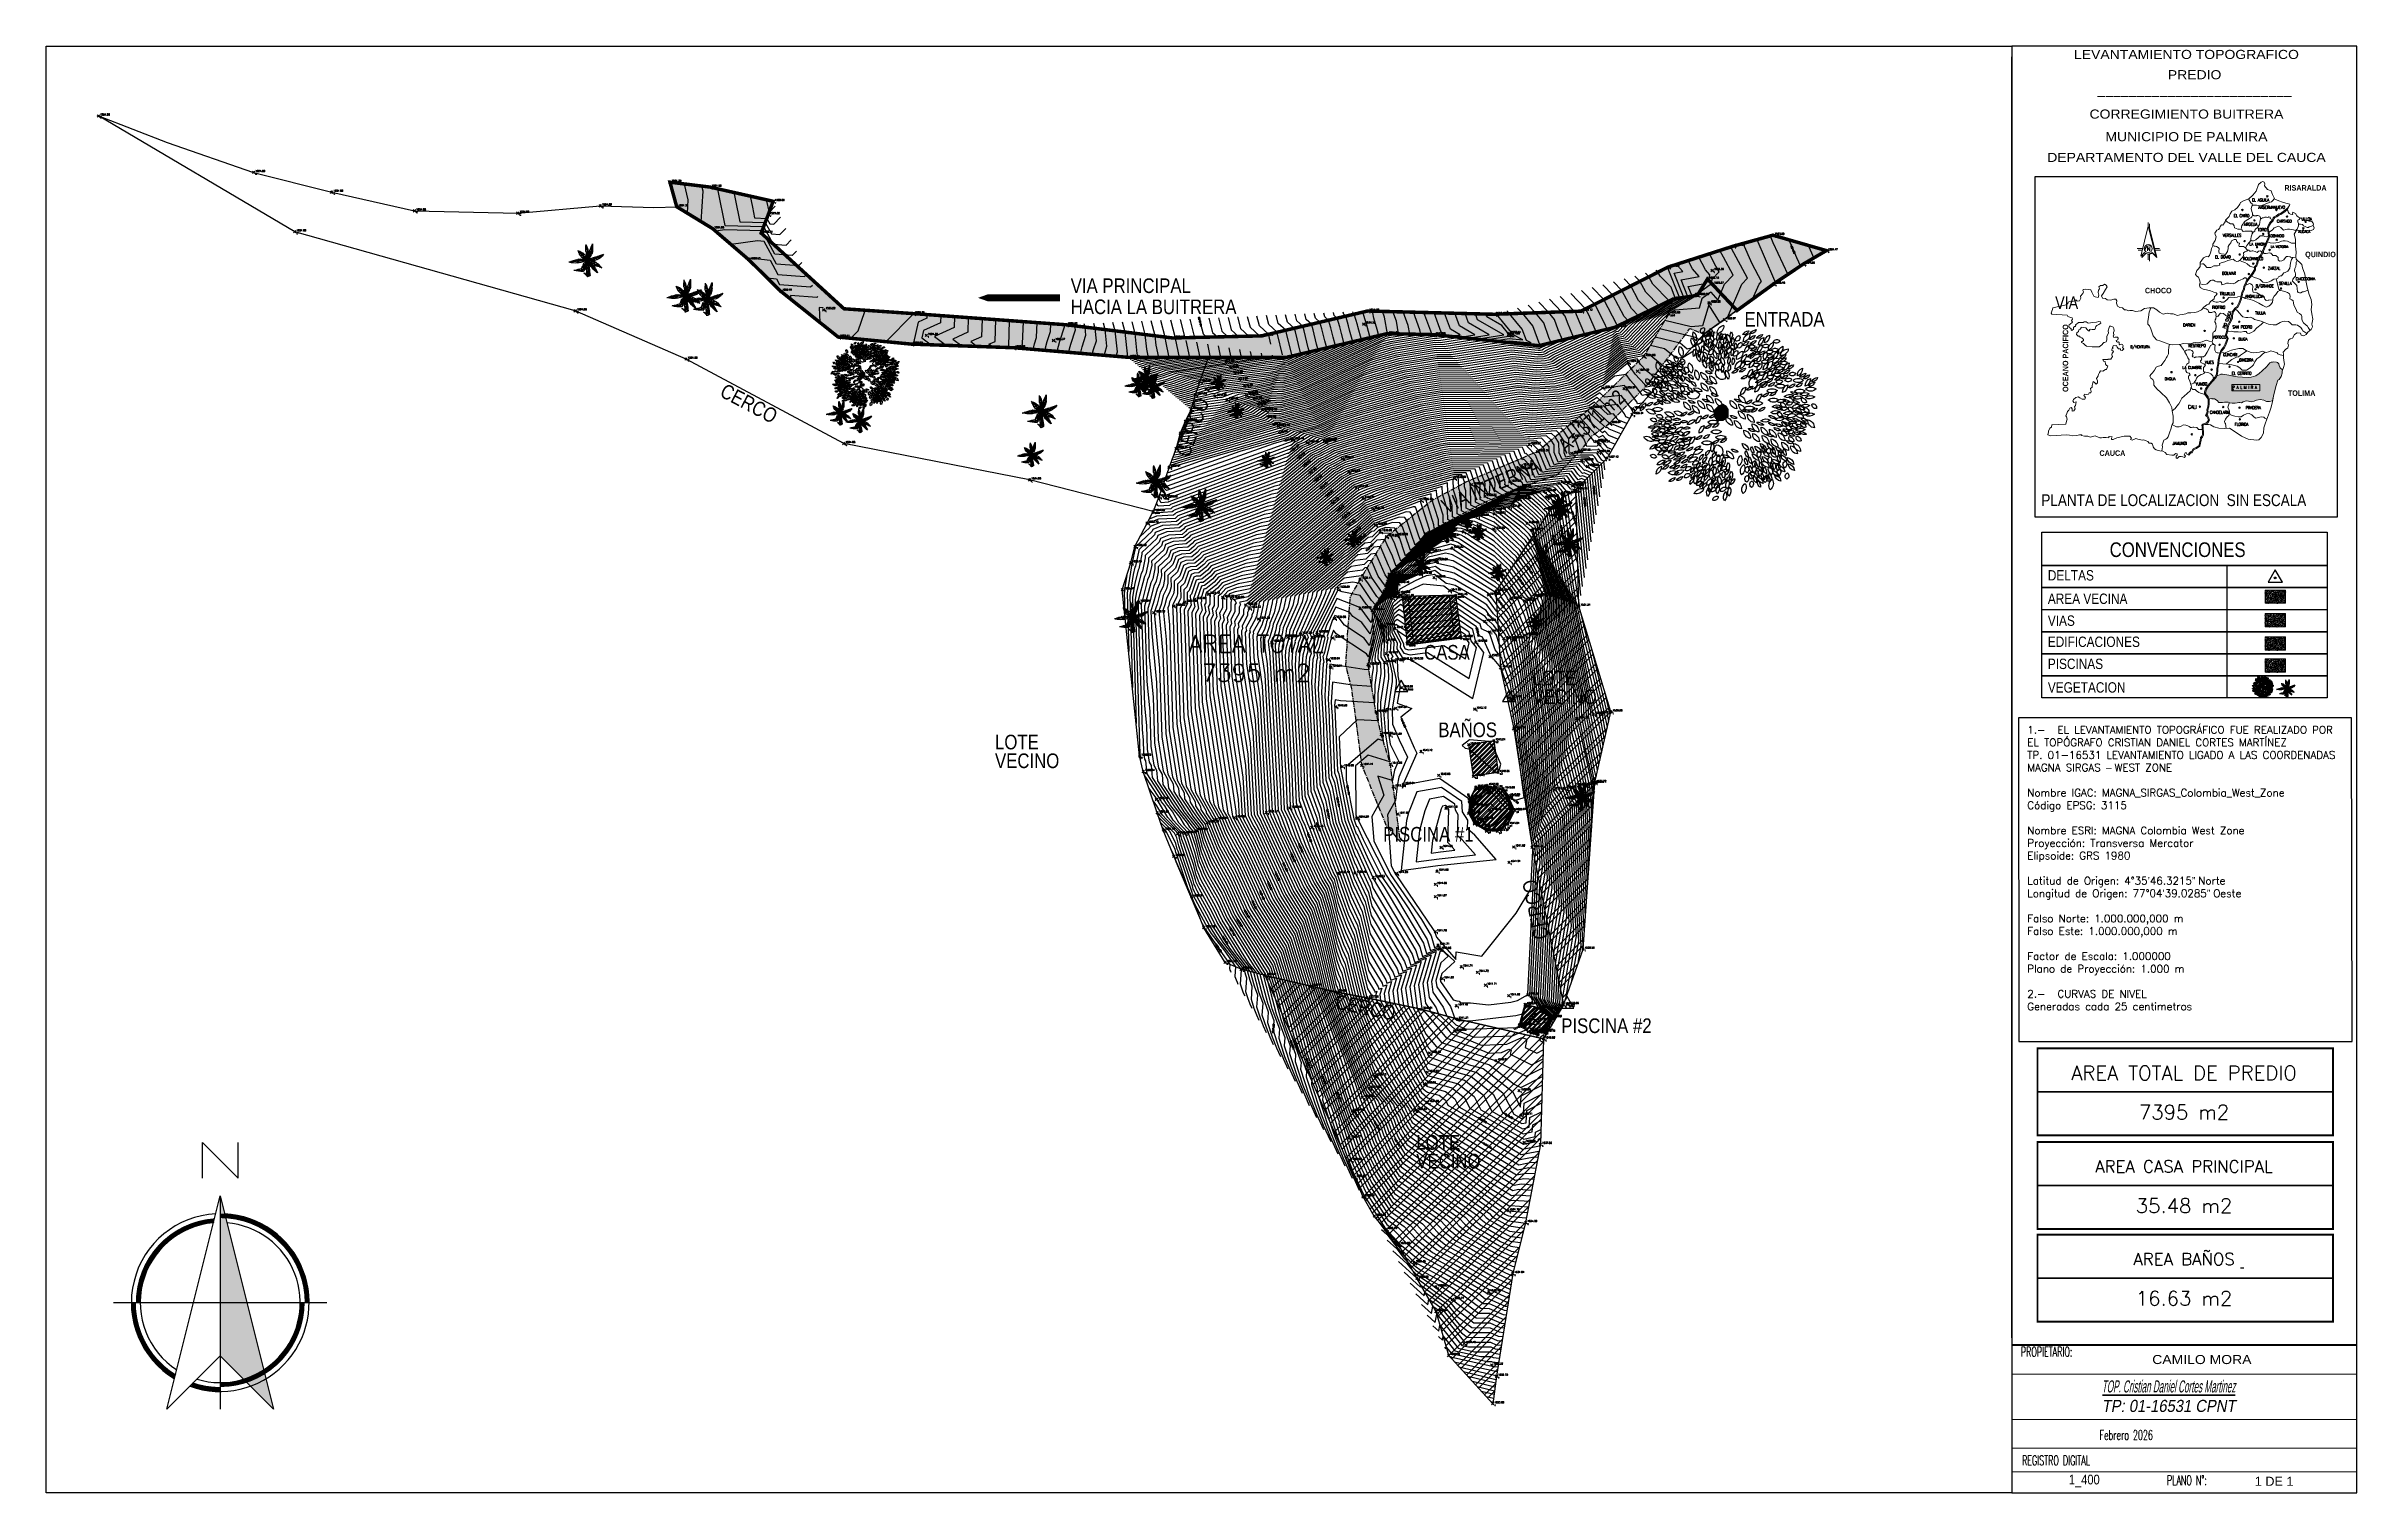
# Model space of a CAD drawing. Header units: metres. Extents: x 1097510 to 2158594, y 877039 to 1751652.
# Drawn here: x 1097509.9 to 1097841.7, y 877038.5 to 877246.2 of the extents above; entities outside this region: 2.
import ezdxf
from ezdxf.enums import TextEntityAlignment as Align

# ---------------------------------------------------------------- set-up
doc = ezdxf.new("R2010")
doc.units = ezdxf.units.M
doc.linetypes.add('CENTER2', pattern=[1.125, 0.75, -0.125, 0.125, -0.125])
doc.linetypes.add('DASHED', pattern=[0.75, 0.5, -0.25])
for name, color, linetype in [('C-ANNO-TABL-TITL', 150, 'Continuous'), ('C-TOPO-MAJR', 9, 'Continuous'), ('C-TOPO-MINR', 8, 'Continuous'), ('C-TOPO-TEXT', 7, 'Continuous'), ('COORDENADAS', 8, 'Continuous'), ('DWGAUTOCAD.COM', 7, 'Continuous'), ('EDIFICACIONES', 7, 'Continuous'), ('Flechas de flujo', 8, 'Continuous'), ('ROTULO', 7, 'Continuous'), ('V-NODE', 1, 'Continuous'), ('V-NODE-TEXT', 11, 'Continuous'), ('Via', 7, 'CENTER2'), ('WWW.DWGAUTOCAD.COM', 7, 'Continuous')]:
    doc.layers.add(name, color=color, linetype=linetype)
doc.layers.add('VALLE', color=7, linetype='Continuous', lineweight=9)
doc.styles.add('arial', font='arial.ttf')
doc.styles.add('Arial Narrow', font='ARIALN.TTF', dxfattribs={"width": 0.85})
doc.styles.add('ROMANC', font='romanc__.ttf')
doc.styles.add('ROMAND', font='romand__.ttf')
doc.styles.add('Rotulo PAAR', font='sanss___.ttf')
doc.styles.add('ROTULO2', font='ARIALN.TTF')
doc.styles.add('simplex.', font='SIMPLEX.shx', dxfattribs={"width": 0.6})
doc.styles.get("Standard").update_dxf_attribs({"font": 'simplex.shx'})
doc.styles.add('UNO', font='impact.ttf', dxfattribs={"height": 0.04})

# ---------------------------------------------------------------- blocks, each defined once
blk = doc.blocks.new('STA')
blk.add_lwpolyline([(0, 1), (-0.87, -0.5), (0.87, -0.5)], close=True)
blk.add_circle((0, 0), 0.118)
blk = doc.blocks.new('A$C173E365C')
at = {"color": 62}
for p, q in [((0.16, 3.42), (0, 3.34)), ((0, 3.34), (0.02, 3.26)), ((0.02, 3.26), (0.11, 3.22)), ((0.11, 3.22), (0.24, 3.26)), ((0.14, 3.1), (0.12, 2.99)), ((0.12, 2.99), (0.19, 2.98)), ((0.23, 3.24), (0.14, 3.1)), ((0.24, 3.84), (0.16, 3.81)), ((0.16, 3.81), (0.27, 3.75)), ((0.28, 3.36), (0.16, 3.42)), ((0.19, 2.98), (0.3, 3.1)), ((0.23, 3.62), (0.21, 3.5)), ((0.21, 3.5), (0.26, 3.33)), ((0.31, 3.64), (0.23, 3.62)), ((0.34, 3.26), (0.23, 3.24)), ((0.41, 3.81), (0.24, 3.84)), ((0.24, 3.26), (0.28, 3.36)), ((0.26, 3.33), (0.35, 3.27)), ((0.27, 3.75), (0.49, 3.72)), ((0.3, 4.35), (0.35, 4.27)), ((0.3, 3.1), (0.34, 3.26)), ((0.4, 3.42), (0.31, 3.64)), ((0.38, 3.23), (0.33, 3.17)), ((0.33, 3.17), (0.39, 3.01)), ((0.33, 2.89), (0.38, 2.77)), ((0.41, 2.86), (0.33, 2.89)), ((0.35, 3.27), (0.4, 3.42)), ((0.36, 4.08), (0.39, 4.04)), ((0.45, 3.36), (0.38, 3.31)), ((0.38, 3.31), (0.51, 3.28)), ((0.47, 3.15), (0.38, 3.23)), ((0.39, 4.04), (0.47, 4.05)), ((0.39, 3.01), (0.52, 2.89)), ((0.5, 3.77), (0.41, 3.81)), ((0.61, 3.4), (0.45, 3.36)), ((0.55, 3), (0.47, 3.15)), ((0.49, 3.72), (0.5, 3.77)), ((0.51, 3.28), (0.72, 3.34)), ((0.52, 2.89), (0.55, 3)), ((0.63, 3.85), (0.58, 3.79)), ((0.58, 3.79), (0.71, 3.79)), ((0.69, 3.06), (0.61, 3.04)), ((0.81, 3.76), (0.72, 3.61)), ((0.72, 3.61), (0.72, 3.52)), ((0.72, 3.52), (0.82, 3.6)), ((0.72, 3.34), (0.72, 3.38)), ((0.88, 3.83), (0.81, 3.76)), ((0.82, 3.6), (0.92, 3.81)), ((0.92, 3.81), (0.88, 3.83)), ((0.9, 3.48), (0.91, 3.3)), ((1, 3.41), (0.9, 3.48)), ((0.94, 3.36), (1.07, 3.39)), ((0.94, 3.33), (0.94, 3.36)), ((1.03, 3.93), (0.95, 3.89)), ((0.95, 3.89), (1.08, 3.85)), ((0.95, 3.82), (1.03, 3.83)), ((0.99, 3.68), (0.95, 3.82)), ((1.1, 3.51), (0.99, 3.68)), ((1.22, 3.93), (1.03, 3.93)), ((1.03, 3.83), (1.17, 3.67)), ((1.07, 3.39), (1.29, 3.41)), ((1.08, 3.85), (1.33, 3.87)), ((1.23, 3.47), (1.1, 3.51)), ((1.17, 3.67), (1.19, 3.69)), ((1.17, 3.67), (1.23, 3.47)), ((1.28, 3.51), (1.17, 3.67)), ((1.36, 4.17), (1.19, 4.07)), ((1.19, 3.69), (1.27, 3.64)), ((1.33, 3.91), (1.22, 3.93)), ((1.26, 3.73), (1.37, 3.72)), ((1.34, 3.58), (1.26, 3.73)), ((1.27, 3.64), (1.36, 3.53)), ((1.33, 3.87), (1.33, 3.91)), ((1.46, 3.47), (1.34, 3.58)), ((1.36, 3.53), (1.38, 3.45)), ((1.37, 3.72), (1.48, 3.59)), ((1.37, 3.31), (1.45, 3.4)), ((1.49, 3.35), (1.44, 3.19)), ((1.45, 3.4), (1.49, 3.35)), ((1.46, 4.17), (1.48, 4.26)), ((1.46, 3.94), (1.46, 4.17)), ((1.47, 3.82), (1.46, 3.94)), ((1.52, 3.48), (1.46, 3.47)), ((1.54, 3.44), (1.46, 3.39)), ((1.46, 3.39), (1.57, 3.31)), ((1.5, 3.82), (1.47, 3.82)), ((1.48, 4.26), (1.51, 4.1)), ((1.48, 3.59), (1.52, 3.48)), ((1.51, 4.1), (1.5, 3.82)), ((1.7, 3.44), (1.54, 3.44)), ((1.55, 3.54), (1.58, 3.7)), ((1.61, 3.62), (1.55, 3.54)), ((1.57, 3.31), (1.79, 3.32)), ((1.58, 3.7), (1.68, 3.97)), ((1.71, 3.75), (1.58, 3.62)), ((1.58, 3.62), (1.7, 3.56)), ((1.6, 3.52), (1.7, 3.58)), ((1.67, 3.5), (1.6, 3.52)), ((1.68, 3.83), (1.61, 3.62)), ((1.65, 4.01), (1.63, 4.09)), ((1.78, 3.88), (1.65, 4.01)), ((1.82, 3.54), (1.67, 3.5)), ((1.68, 3.97), (1.71, 3.96)), ((1.71, 3.96), (1.68, 3.83)), ((1.7, 3.56), (1.85, 3.64)), ((1.7, 3.58), (1.89, 3.62)), ((1.8, 3.39), (1.7, 3.44)), ((1.87, 3.79), (1.71, 3.75)), ((1.79, 2.78), (1.82, 2.94)), ((1.81, 3.12), (1.88, 3.01)), ((1.9, 3.11), (1.81, 3.12)), ((1.88, 3.59), (1.82, 3.26)), ((1.9, 3.59), (1.82, 3.54)), ((1.82, 3.26), (1.87, 3.25)), ((1.82, 2.94), (1.92, 3.21)), ((1.84, 2.77), (1.94, 2.83)), ((1.92, 3.08), (1.85, 2.87)), ((1.87, 3.25), (1.93, 3.39)), ((1.88, 3.01), (2.07, 2.89)), ((1.89, 3.62), (1.9, 3.59)), ((2.04, 3.01), (1.9, 3.11)), ((1.92, 3.21), (1.95, 3.2)), ((1.95, 3.2), (1.92, 3.08)), ((2.06, 2.78), (1.92, 2.75)), ((1.93, 3.39), (1.98, 3.64)), ((1.94, 2.83), (2.13, 2.87)), ((2.04, 2.63), (1.95, 2.68)), ((2.03, 2.57), (2.04, 2.63)), ((2.1, 2.93), (2.04, 3.01)), ((2.14, 2.83), (2.06, 2.78)), ((2.07, 2.89), (2.1, 2.93)), ((2.13, 2.87), (2.14, 2.83)), ((2.18, 2.99), (2.31, 3.03)), ((2.18, 2.97), (2.18, 2.99)), ((2.47, 2.99), (2.18, 2.97)), ((2.24, 3.62), (2.35, 3.56)), ((2.31, 3.03), (2.53, 3.05)), ((2.49, 3.63), (2.32, 3.65)), ((2.35, 3.56), (2.57, 3.54)), ((2.39, 2.68), (2.42, 2.71)), ((2.51, 2.53), (2.39, 2.68)), ((2.41, 3.3), (2.43, 3.33)), ((2.52, 3.14), (2.41, 3.3)), ((2.42, 2.71), (2.5, 2.66)), ((2.43, 3.67), (2.5, 3.82)), ((2.46, 3.56), (2.43, 3.67)), ((2.43, 3.33), (2.51, 3.28)), ((2.57, 3.7), (2.46, 3.56)), ((2.61, 2.41), (2.46, 2.37)), ((2.63, 3.03), (2.47, 2.99)), ((2.58, 3.58), (2.49, 3.63)), ((2.49, 2.75), (2.6, 2.73)), ((2.56, 2.59), (2.49, 2.75)), ((2.5, 3.82), (2.57, 3.91)), ((2.5, 3.37), (2.61, 3.35)), ((2.58, 3.21), (2.5, 3.37)), ((2.51, 3.28), (2.6, 3.16)), ((2.61, 2.47), (2.51, 2.53)), ((2.51, 2.43), (2.61, 2.41)), ((2.62, 3.09), (2.52, 3.14)), ((2.53, 3.05), (2.63, 3.03)), ((2.54, 2.8), (2.61, 2.95)), ((2.57, 2.69), (2.54, 2.8)), ((2.69, 2.48), (2.56, 2.59)), ((2.57, 3.91), (2.61, 3.86)), ((2.61, 3.86), (2.57, 3.7)), ((2.57, 3.54), (2.58, 3.58)), ((2.68, 2.82), (2.57, 2.69)), ((2.58, 3.89), (2.7, 3.82)), ((2.7, 3.1), (2.58, 3.21)), ((2.59, 2.54), (2.61, 2.47)), ((2.6, 3.16), (2.62, 3.09)), ((2.6, 2.73), (2.71, 2.61)), ((2.6, 2.33), (2.67, 2.41)), ((2.61, 3.35), (2.72, 3.22)), ((2.61, 2.95), (2.69, 3.03)), ((2.67, 2.41), (2.71, 2.37)), ((2.71, 2.37), (2.67, 2.21)), ((2.73, 2.98), (2.68, 2.82)), ((2.76, 2.46), (2.68, 2.4)), ((2.68, 2.4), (2.8, 2.33)), ((2.69, 3.03), (2.73, 2.98)), ((2.75, 2.5), (2.69, 2.48)), ((2.76, 3.12), (2.7, 3.1)), ((2.77, 3.08), (2.7, 3.02)), ((2.7, 3.02), (2.81, 2.95)), ((2.71, 2.61), (2.75, 2.5)), ((2.72, 3.22), (2.76, 3.12)), ((2.93, 2.45), (2.76, 2.46)), ((2.94, 3.07), (2.77, 3.08)), ((2.78, 2.55), (2.8, 2.71)), ((2.83, 2.64), (2.78, 2.55)), ((2.79, 3.17), (2.82, 3.33)), ((2.85, 3.26), (2.79, 3.17)), ((2.8, 2.71), (2.91, 2.98)), ((2.8, 2.33), (3.02, 2.34)), ((2.81, 2.95), (3.03, 2.96)), ((2.91, 2.85), (2.83, 2.64)), ((2.83, 2.54), (2.92, 2.6)), ((2.9, 2.52), (2.83, 2.54)), ((2.84, 3.15), (2.94, 3.22)), ((2.91, 3.14), (2.84, 3.15)), ((2.85, 3.49), (2.85, 3.52)), ((2.92, 3.46), (2.85, 3.26)), ((3.05, 2.55), (2.9, 2.52)), ((3.06, 3.17), (2.91, 3.14)), ((2.91, 2.98), (2.93, 2.97)), ((2.93, 2.97), (2.91, 2.85)), ((2.92, 2.6), (3.11, 2.64)), ((3.02, 2.4), (2.93, 2.45)), ((2.94, 3.22), (3.13, 3.25)), ((3.04, 3.02), (2.94, 3.07)), ((3.01, 1.93), (3.04, 1.95)), ((3.12, 1.77), (3.01, 1.93)), ((3.02, 2.34), (3.02, 2.4)), ((3.03, 2.96), (3.04, 3.02)), ((3.04, 1.95), (3.11, 1.9)), ((3.12, 2.6), (3.05, 2.55)), ((3.14, 3.22), (3.06, 3.17)), ((3.1, 1.99), (3.22, 1.98)), ((3.18, 1.84), (3.1, 1.99)), ((3.11, 2.64), (3.12, 2.6)), ((3.13, 3.25), (3.14, 3.22)), ((3.18, 2.75), (3.3, 2.78)), ((3.18, 2.72), (3.18, 2.75)), ((3.47, 2.74), (3.18, 2.72)), ((3.3, 2.78), (3.52, 2.8)), ((3.42, 1.96), (3.52, 2.22)), ((3.44, 1.78), (3.54, 1.84)), ((3.62, 2.78), (3.47, 2.74)), ((3.52, 2.8), (3.62, 2.78)), ((3.52, 2.22), (3.55, 2.22)), ((3.66, 1.8), (3.52, 1.76)), ((3.61, 2.35), (3.53, 2.32)), ((3.53, 2.32), (3.64, 2.25)), ((3.54, 2.55), (3.61, 2.7)), ((3.57, 2.44), (3.54, 2.55)), ((3.54, 1.84), (3.73, 1.88)), ((3.64, 1.65), (3.55, 1.7)), ((3.68, 2.58), (3.57, 2.44)), ((3.6, 2.91), (3.62, 2.84)), ((3.78, 2.32), (3.61, 2.35)), ((3.61, 1.57), (3.74, 1.6)), ((3.9, 1.57), (3.61, 1.54)), ((3.63, 1.58), (3.64, 1.65)), ((3.64, 2.25), (3.87, 2.23)), ((3.65, 1.96), (3.77, 2.12)), ((3.66, 1.82), (3.65, 1.96)), ((3.83, 1.95), (3.66, 1.82)), ((3.74, 1.84), (3.66, 1.8)), ((3.68, 2.79), (3.72, 2.74)), ((3.72, 2.74), (3.68, 2.58)), ((3.77, 2.83), (3.69, 2.77)), ((3.69, 2.77), (3.81, 2.7)), ((3.76, 2.87), (3.7, 2.85)), ((3.72, 2.98), (3.76, 2.87)), ((3.73, 2.54), (3.78, 2.43)), ((3.81, 2.52), (3.73, 2.54)), ((3.73, 1.88), (3.74, 1.84)), ((3.74, 1.6), (3.96, 1.62)), ((3.94, 2.82), (3.77, 2.83)), ((3.78, 2.43), (3.93, 2.27)), ((3.87, 2.27), (3.78, 2.32)), ((3.79, 2.93), (3.81, 3.08)), ((3.84, 3.01), (3.79, 2.93)), ((3.95, 1.27), (3.8, 1.27)), ((3.81, 2.7), (4.03, 2.71)), ((3.92, 2.39), (3.81, 2.52)), ((3.92, 2.13), (3.83, 1.95)), ((3.91, 2.89), (3.84, 2.91)), ((3.84, 1.88), (3.87, 1.9)), ((3.95, 1.72), (3.84, 1.88)), ((3.85, 2.51), (3.98, 2.54)), ((3.85, 2.48), (3.85, 2.51)), ((4.14, 2.5), (3.85, 2.48)), ((3.87, 2.23), (3.87, 2.27)), ((3.87, 1.9), (3.94, 1.85)), ((3.88, 1.21), (3.95, 1.27)), ((3.89, 2.2), (3.92, 2.13)), ((4.06, 1.61), (3.9, 1.57)), ((3.96, 2.3), (3.92, 2.39)), ((3.93, 2.27), (3.96, 2.3)), ((3.93, 1.94), (4.04, 1.93)), ((4.01, 1.79), (3.93, 1.94)), ((3.93, 1.09), (4.13, 1.12)), ((4.03, 2.77), (3.94, 2.82)), ((3.94, 1.85), (4.03, 1.74)), ((3.95, 2.23), (3.96, 2.09)), ((4.02, 2.17), (3.95, 2.23)), ((4.05, 1.67), (3.95, 1.72)), ((3.96, 2.09), (4.06, 1.87)), ((3.96, 1.62), (4.06, 1.61)), ((3.97, 2.26), (4.09, 2.18)), ((3.97, 1.37), (4.04, 1.52)), ((4.01, 1.27), (3.97, 1.37)), ((3.98, 2.54), (4.2, 2.56)), ((4.13, 1.68), (4.01, 1.79)), ((4.11, 1.4), (4.01, 1.27)), ((4.09, 1.99), (4.02, 2.17)), ((4.03, 2.71), (4.03, 2.77)), ((4.03, 1.74), (4.05, 1.67)), ((4.04, 1.93), (4.15, 1.8)), ((4.04, 1.52), (4.12, 1.61)), ((4.22, 2.31), (4.05, 2.32)), ((4.06, 1.87), (4.1, 1.88)), ((4.09, 2.18), (4.31, 2.2)), ((4.1, 1.88), (4.09, 1.99)), ((4.09, 0.81), (4.12, 0.97)), ((4.1, 1.43), (4.13, 1.31)), ((4.18, 1.39), (4.1, 1.43)), ((4.16, 1.56), (4.11, 1.4)), ((4.12, 1.61), (4.16, 1.56)), ((4.12, 0.97), (4.22, 1.24)), ((4.19, 1.7), (4.13, 1.68)), ((4.21, 1.66), (4.13, 1.6)), ((4.13, 1.6), (4.24, 1.52)), ((4.13, 1.31), (4.28, 1.13)), ((4.15, 1.8), (4.19, 1.7)), ((4.25, 0.97), (4.16, 0.73)), ((4.28, 1.26), (4.18, 1.39)), ((4.2, 0.72), (4.27, 0.81)), ((4.24, 2.2), (4.21, 2.31)), ((4.37, 1.65), (4.21, 1.66)), ((4.31, 2.26), (4.22, 2.31)), ((4.22, 2.09), (4.27, 2.16)), ((4.24, 2.06), (4.22, 2.09)), ((4.22, 1.75), (4.25, 1.91)), ((4.28, 1.83), (4.22, 1.75)), ((4.22, 1.24), (4.25, 1.23)), ((4.35, 2.34), (4.24, 2.2)), ((4.41, 2.16), (4.24, 2.06)), ((4.24, 1.52), (4.46, 1.53)), ((4.24, 0.86), (4.43, 0.89)), ((4.34, 0.66), (4.24, 0.71)), ((4.25, 1.91), (4.35, 2.18)), ((4.27, 1.1), (4.25, 1.02)), ((4.34, 1.08), (4.25, 0.97)), ((4.27, 2.16), (4.4, 2.24)), ((4.27, 1.73), (4.37, 1.79)), ((4.35, 1.71), (4.27, 1.73)), ((4.27, 0.81), (4.34, 0.98)), ((4.28, 1.75), (4.4, 1.78)), ((4.28, 1.73), (4.28, 1.75)), ((4.57, 1.75), (4.28, 1.73)), ((4.31, 1.16), (4.28, 1.26)), ((4.28, 1.13), (4.31, 1.16)), ((4.31, 2.2), (4.31, 2.26)), ((4.33, 0.59), (4.34, 0.66)), ((4.34, 0.98), (4.34, 1.08)), ((4.35, 2.18), (4.38, 2.17)), ((4.38, 2.17), (4.35, 2.04)), ((4.49, 1.75), (4.35, 1.71)), ((4.4, 1.45), (4.35, 1.33)), ((4.35, 1.12), (4.4, 1.11)), ((4.44, 0.86), (4.36, 0.81)), ((4.37, 1.79), (4.56, 1.83)), ((4.47, 1.6), (4.37, 1.65)), ((4.37, 1.08), (4.4, 0.95)), ((4.47, 1.07), (4.37, 1.08)), ((4.4, 1.78), (4.62, 1.81)), ((4.4, 1.11), (4.43, 1.21)), ((4.4, 0.95), (4.57, 0.8)), ((4.43, 1.21), (4.44, 1.37)), ((4.43, 0.89), (4.44, 0.86)), ((4.46, 1.53), (4.47, 1.6)), ((4.59, 0.94), (4.47, 1.07)), ((4.57, 1.8), (4.49, 1.75)), ((4.52, 1.81), (4.5, 1.93)), ((4.51, 2.06), (4.53, 2.08)), ((4.62, 1.9), (4.51, 2.06)), ((4.68, 1.28), (4.51, 1.21)), ((4.51, 1.21), (4.52, 1.18)), ((4.55, 1.81), (4.52, 1.81)), ((4.52, 1.18), (4.6, 1.17)), ((4.56, 1.83), (4.57, 1.8)), ((4.72, 1.79), (4.57, 1.75)), ((4.57, 0.8), (4.62, 0.84)), ((4.62, 0.84), (4.59, 0.94)), ((4.6, 1.17), (4.74, 1.22)), ((4.61, 1.67), (4.62, 1.53)), ((4.68, 1.61), (4.61, 1.67)), ((4.62, 1.81), (4.72, 1.79)), ((4.62, 1.53), (4.72, 1.3)), ((4.64, 1.55), (4.71, 1.7)), ((4.67, 1.45), (4.64, 1.55)), ((4.78, 1.58), (4.67, 1.45)), ((4.75, 1.43), (4.68, 1.61)), ((4.78, 1.27), (4.68, 1.28)), ((4.72, 1.16), (4.69, 1.01)), ((4.69, 1.01), (4.74, 0.92)), ((4.72, 1.3), (4.76, 1.32)), ((4.79, 1.24), (4.72, 1.16)), ((4.74, 1.22), (4.78, 1.27)), ((4.74, 0.92), (4.84, 1.02)), ((4.76, 1.32), (4.75, 1.43)), ((4.86, 1.22), (4.79, 1.24)), ((4.86, 1.48), (4.8, 1.35)), ((4.8, 1.35), (4.81, 1.28)), ((4.81, 1.28), (4.9, 1.34)), ((4.84, 1.02), (4.86, 1.22)), ((4.84, 1.15), (4.88, 1.16)), ((4.9, 1.07), (4.84, 1.15)), ((4.93, 1.53), (4.86, 1.48)), ((4.88, 1.31), (4.87, 1.23)), ((4.87, 1.23), (4.99, 1.15)), ((4.98, 1.33), (4.88, 1.31)), ((4.88, 1.16), (4.99, 1.08)), ((4.9, 1.34), (4.97, 1.5)), ((4.99, 0.98), (4.9, 1.07)), ((4.91, 1.7), (5.13, 1.71)), ((4.97, 1.5), (4.93, 1.53)), ((5.11, 1.29), (4.98, 1.33)), ((4.99, 1.15), (5.13, 1.16)), ((4.99, 1.08), (5.07, 0.97)), ((5.07, 0.97), (4.99, 0.98)), ((5.13, 1.78), (5.04, 1.83)), ((5.09, 1.76), (5.15, 1.57)), ((5.13, 1.16), (5.11, 1.29)), ((5.13, 1.71), (5.13, 1.78)), ((5.15, 1.57), (5.22, 1.67)), ((5.22, 1.67), (5.21, 1.87)), ((5.27, 1.95), (5.23, 1.92)), ((5.23, 1.92), (5.26, 1.82)), ((5.26, 1.82), (5.36, 1.68)), ((5.41, 1.77), (5.27, 1.95)), ((5.33, 2.02), (5.45, 2.01)), ((5.36, 1.68), (5.44, 1.64)), ((5.48, 1.94), (5.39, 1.93)), ((5.39, 1.93), (5.4, 1.87)), ((5.4, 1.87), (5.5, 1.81)), ((5.44, 1.64), (5.41, 1.77)), ((5.45, 2.01), (5.61, 2.1)), ((5.59, 1.91), (5.48, 1.94)), ((5.5, 1.81), (5.63, 1.82)), ((5.59, 2.14), (5.51, 2.15)), ((5.61, 2.1), (5.59, 2.14)), ((5.63, 1.82), (5.59, 1.91))]:
    blk.add_line(p, q, dxfattribs=at)
at = {"color": 60}
for p, q in [((0.14, 2.19), (0.19, 2.25)), ((0.28, 2.2), (0.14, 2.19)), ((0.19, 2.25), (0.32, 2.28)), ((0.33, 2.17), (0.26, 2.04)), ((0.26, 2.04), (0.38, 1.99)), ((0.4, 2.24), (0.28, 2.2)), ((0.48, 1.88), (0.28, 1.82)), ((0.28, 1.82), (0.38, 1.75)), ((0.29, 2.5), (0.31, 2.36)), ((0.39, 2.49), (0.29, 2.5)), ((0.31, 2.36), (0.47, 2.23)), ((0.32, 2.28), (0.42, 2.28)), ((0.46, 2.22), (0.33, 2.17)), ((0.39, 1.61), (0.35, 1.53)), ((0.35, 1.53), (0.47, 1.55)), ((0.38, 2.77), (0.53, 2.62)), ((0.38, 1.99), (0.49, 2.07)), ((0.38, 1.75), (0.58, 1.75)), ((0.5, 2.38), (0.39, 2.49)), ((0.53, 1.7), (0.39, 1.61)), ((0.42, 2.28), (0.4, 2.24)), ((0.53, 2.74), (0.41, 2.86)), ((0.53, 2.16), (0.46, 2.22)), ((0.47, 2.23), (0.52, 2.28)), ((0.47, 1.55), (0.66, 1.68)), ((0.67, 1.86), (0.48, 1.88)), ((0.49, 2.07), (0.53, 2.16)), ((0.52, 2.28), (0.5, 2.38)), ((0.57, 1.56), (0.51, 1.46)), ((0.51, 1.46), (0.52, 1.33)), ((0.52, 1.33), (0.61, 1.37)), ((0.57, 2.65), (0.53, 2.74)), ((0.53, 2.62), (0.57, 2.65)), ((0.57, 2.47), (0.53, 2.34)), ((0.53, 2.34), (0.55, 2.26)), ((0.63, 1.72), (0.53, 1.7)), ((0.54, 2.24), (0.54, 2.13)), ((0.61, 2.21), (0.54, 2.24)), ((0.54, 2.13), (0.63, 1.98)), ((0.54, 1.41), (0.67, 1.44)), ((0.55, 1.39), (0.54, 1.41)), ((0.55, 2.26), (0.62, 2.35)), ((0.83, 1.41), (0.55, 1.39)), ((0.62, 2.54), (0.57, 2.47)), ((0.63, 1.56), (0.57, 1.56)), ((0.58, 1.75), (0.71, 1.8)), ((0.61, 3.04), (0.72, 2.97)), ((0.68, 2.09), (0.61, 2.21)), ((0.61, 1.37), (0.64, 1.48)), ((0.66, 2.53), (0.62, 2.54)), ((0.62, 2.35), (0.66, 2.53)), ((0.63, 1.98), (0.68, 2)), ((0.66, 1.68), (0.63, 1.72)), ((0.64, 1.48), (0.63, 1.56)), ((0.71, 1.8), (0.67, 1.86)), ((0.67, 1.44), (0.89, 1.47)), ((0.68, 2), (0.68, 2.09)), ((0.86, 3.04), (0.69, 3.06)), ((0.71, 1.79), (0.75, 1.67)), ((0.8, 1.77), (0.71, 1.79)), ((0.72, 2.97), (0.94, 2.95)), ((0.8, 2.14), (0.72, 2.12)), ((0.72, 2.12), (0.83, 2.05)), ((0.73, 1.62), (0.72, 1.51)), ((0.72, 1.51), (0.79, 1.34)), ((0.79, 1.58), (0.73, 1.62)), ((0.76, 0.95), (0.89, 0.98)), ((0.76, 0.92), (0.76, 0.95)), ((1.05, 0.94), (0.76, 0.92)), ((0.77, 1.72), (0.8, 1.74)), ((0.89, 1.56), (0.77, 1.72)), ((0.85, 1.44), (0.79, 1.58)), ((0.79, 1.34), (0.84, 1.36)), ((0.97, 2.12), (0.8, 2.14)), ((0.9, 1.65), (0.8, 1.77)), ((0.8, 1.74), (0.87, 1.7)), ((0.99, 1.45), (0.83, 1.41)), ((0.84, 1.36), (0.85, 1.44)), ((0.95, 2.99), (0.86, 3.04)), ((0.87, 1.78), (0.98, 1.77)), ((0.94, 1.63), (0.87, 1.78)), ((0.87, 1.7), (0.97, 1.58)), ((0.89, 2.63), (0.93, 2.76)), ((0.97, 2.67), (0.89, 2.63)), ((0.98, 1.51), (0.89, 1.56)), ((0.89, 1.47), (0.99, 1.45)), ((0.89, 0.98), (1.11, 1)), ((0.94, 1.56), (0.9, 1.65)), ((0.9, 1.22), (0.97, 1.36)), ((0.94, 1.11), (0.9, 1.22)), ((0.91, 3.3), (1.05, 3.03)), ((0.93, 2.76), (1.08, 2.93)), ((1.23, 3.35), (0.94, 3.33)), ((0.94, 2.95), (0.95, 2.99)), ((1.06, 1.52), (0.94, 1.63)), ((1.04, 1.24), (0.94, 1.11)), ((0.95, 2.51), (0.95, 2.33)), ((1.04, 2.44), (0.95, 2.51)), ((0.95, 2.33), (1.09, 2.06)), ((1.08, 2.8), (0.97, 2.67)), ((1.06, 2.07), (0.97, 2.12)), ((0.97, 1.58), (0.98, 1.51)), ((0.97, 1.36), (1.05, 1.45)), ((0.98, 1.77), (1.08, 1.64)), ((0.99, 1.26), (1.01, 1.28)), ((1.1, 1.1), (0.99, 1.26)), ((1.1, 3.19), (1, 3.41)), ((1.12, 1.84), (1.01, 1.7)), ((1.01, 1.28), (1.09, 1.23)), ((1.14, 2.23), (1.04, 2.44)), ((1.09, 1.4), (1.04, 1.24)), ((1.05, 3.03), (1.11, 3.05)), ((1.05, 2.03), (1.06, 2.07)), ((1.05, 1.45), (1.09, 1.4)), ((1.21, 0.99), (1.05, 0.94)), ((1.13, 1.54), (1.06, 1.52)), ((1.14, 1.5), (1.06, 1.44)), ((1.06, 1.44), (1.17, 1.36)), ((1.08, 2.93), (1.12, 2.9)), ((1.12, 2.9), (1.08, 2.8)), ((1.08, 1.64), (1.13, 1.54)), ((1.09, 2.06), (1.15, 2.08)), ((1.09, 1.23), (1.18, 1.12)), ((1.11, 3.05), (1.1, 3.19)), ((1.2, 1.05), (1.1, 1.1)), ((1.11, 1), (1.21, 0.99)), ((1.12, 1.96), (1.16, 1.94)), ((1.16, 1.94), (1.12, 1.84)), ((1.12, 0.75), (1.19, 0.9)), ((1.16, 0.65), (1.12, 0.75)), ((1.15, 2.08), (1.14, 2.23)), ((1.31, 1.49), (1.14, 1.5)), ((1.15, 1.59), (1.18, 1.75)), ((1.21, 1.67), (1.15, 1.59)), ((1.16, 3.14), (1.25, 3.23)), ((1.16, 3.05), (1.16, 3.14)), ((1.28, 3.11), (1.16, 3.05)), ((1.21, 2.98), (1.16, 2.91)), ((1.16, 2.91), (1.22, 2.75)), ((1.26, 0.78), (1.16, 0.65)), ((1.29, 3.04), (1.18, 3.01)), ((1.18, 3.01), (1.35, 2.94)), ((1.18, 2.61), (1.31, 2.64)), ((1.19, 2.58), (1.18, 2.61)), ((1.18, 1.75), (1.28, 2.02)), ((1.18, 1.12), (1.2, 1.05)), ((1.47, 2.6), (1.19, 2.58)), ((1.19, 0.9), (1.27, 0.99)), ((1.2, 2.17), (1.3, 2.27)), ((1.2, 2.08), (1.2, 2.17)), ((1.32, 2.14), (1.2, 2.08)), ((1.25, 2.01), (1.2, 1.94)), ((1.2, 1.94), (1.26, 1.78)), ((1.2, 1.57), (1.3, 1.64)), ((1.28, 1.56), (1.2, 1.57)), ((1.31, 2.91), (1.21, 2.98)), ((1.28, 1.88), (1.21, 1.67)), ((1.22, 2.75), (1.36, 2.64)), ((1.33, 2.07), (1.22, 2.04)), ((1.22, 2.04), (1.4, 1.97)), ((1.22, 1.68), (1.24, 1.69)), ((1.41, 1.46), (1.22, 1.68)), ((1.39, 3.4), (1.23, 3.35)), ((1.24, 1.69), (1.34, 1.62)), ((1.24, 1.2), (1.3, 1.29)), ((1.41, 1.2), (1.24, 1.2)), ((1.25, 3.23), (1.34, 3.27)), ((1.35, 1.94), (1.25, 2.01)), ((1.26, 1.78), (1.4, 1.67)), ((1.27, 0.99), (1.31, 0.94)), ((1.38, 3.45), (1.28, 3.51)), ((1.36, 3.22), (1.28, 3.11)), ((1.28, 2.02), (1.31, 2.01)), ((1.31, 2.01), (1.28, 1.88)), ((1.42, 1.59), (1.28, 1.56)), ((1.29, 3.41), (1.39, 3.4)), ((1.55, 3.02), (1.29, 3.04)), ((1.3, 3.16), (1.37, 3.31)), ((1.33, 3.06), (1.3, 3.16)), ((1.3, 2.27), (1.38, 2.3)), ((1.3, 1.64), (1.49, 1.67)), ((1.3, 1.29), (1.46, 1.33)), ((1.4, 2.77), (1.31, 2.91)), ((1.31, 2.64), (1.53, 2.66)), ((1.4, 1.44), (1.31, 1.49)), ((1.4, 2.25), (1.32, 2.14)), ((1.44, 3.19), (1.33, 3.06)), ((1.34, 3.27), (1.36, 3.22)), ((1.34, 1.62), (1.49, 1.46)), ((1.35, 2.94), (1.69, 2.93)), ((1.44, 1.8), (1.35, 1.94)), ((1.43, 0.93), (1.35, 0.9)), ((1.35, 0.9), (1.46, 0.83)), ((1.39, 1.37), (1.4, 1.44)), ((1.4, 1.67), (1.44, 1.8)), ((1.41, 2.91), (1.44, 2.94)), ((1.53, 2.76), (1.41, 2.91)), ((1.54, 1.37), (1.41, 1.46)), ((1.57, 1.26), (1.41, 1.2)), ((1.5, 1.64), (1.42, 1.59)), ((1.6, 0.9), (1.43, 0.93)), ((1.44, 2.94), (1.51, 2.89)), ((1.46, 1.33), (1.58, 1.32)), ((1.46, 0.83), (1.68, 0.81)), ((1.63, 2.64), (1.47, 2.6)), ((1.48, 0.4), (1.47, 0.54)), ((1.65, 0.53), (1.48, 0.4)), ((1.49, 1.67), (1.5, 1.64)), ((1.49, 1.46), (1.54, 1.37)), ((1.51, 2.98), (1.62, 2.96)), ((1.58, 2.82), (1.51, 2.98)), ((1.51, 2.89), (1.61, 2.77)), ((1.62, 2.7), (1.53, 2.76)), ((1.53, 2.66), (1.63, 2.64)), ((1.54, 2.41), (1.61, 2.56)), ((1.58, 2.3), (1.54, 2.41)), ((1.69, 2.98), (1.55, 3.02)), ((1.55, 1.12), (1.59, 1.01)), ((1.63, 1.1), (1.55, 1.12)), ((1.57, 1.52), (1.62, 1.71)), ((1.58, 1.41), (1.57, 1.52)), ((1.58, 1.32), (1.57, 1.26)), ((1.7, 2.71), (1.58, 2.82)), ((1.68, 2.44), (1.58, 2.3)), ((1.58, 2.42), (1.59, 2.28)), ((1.65, 2.36), (1.58, 2.42)), ((1.63, 1.46), (1.58, 1.41)), ((1.59, 2.28), (1.69, 2.05)), ((1.73, 2.01), (1.59, 2.05)), ((1.59, 1.01), (1.75, 0.86)), ((1.59, 0.7), (1.7, 0.79)), ((1.69, 0.86), (1.6, 0.9)), ((1.61, 2.77), (1.62, 2.7)), ((1.61, 2.56), (1.69, 2.64)), ((1.62, 2.96), (1.72, 2.84)), ((1.62, 1.71), (1.66, 1.7)), ((1.66, 1.61), (1.63, 1.46)), ((1.74, 0.98), (1.63, 1.1)), ((1.72, 2.18), (1.65, 2.36)), ((1.66, 2.38), (1.7, 2.26)), ((1.74, 2.35), (1.66, 2.38)), ((1.66, 1.7), (1.66, 1.61)), ((1.73, 2.6), (1.68, 2.44)), ((1.75, 2.45), (1.68, 2.39)), ((1.68, 2.39), (1.79, 2.31)), ((1.68, 0.81), (1.69, 0.86)), ((1.69, 2.93), (1.69, 2.98)), ((1.69, 2.64), (1.73, 2.6)), ((1.69, 0.49), (1.84, 0.51)), ((1.77, 2.73), (1.7, 2.71)), ((1.78, 2.69), (1.7, 2.63)), ((1.7, 2.63), (1.81, 2.56)), ((1.7, 2.26), (1.86, 2.11)), ((1.7, 0.79), (1.74, 0.72)), ((1.72, 2.84), (1.77, 2.73)), ((1.73, 2.07), (1.72, 2.18)), ((1.73, 1.96), (1.73, 2.01)), ((1.85, 2.23), (1.74, 2.35)), ((1.78, 0.89), (1.74, 0.98)), ((1.92, 2.44), (1.75, 2.45)), ((1.75, 0.86), (1.78, 0.89)), ((1.77, 0.82), (1.78, 0.68)), ((1.84, 0.75), (1.77, 0.82)), ((1.95, 2.68), (1.78, 2.69)), ((1.78, 0.68), (1.89, 0.45)), ((1.85, 2.87), (1.79, 2.78)), ((1.79, 2.31), (2.01, 2.33)), ((1.87, 0.9), (1.79, 0.84)), ((1.79, 0.84), (1.9, 0.77)), ((1.92, 0.31), (1.79, 0.05)), ((1.8, 0.19), (1.9, 0.39)), ((1.81, 2.56), (2.03, 2.57)), ((1.82, 1.57), (1.81, 1.52)), ((1.81, 1.52), (1.89, 1.48)), ((1.91, 0.49), (1.81, 0.43)), ((2, 1.57), (1.82, 1.57)), ((1.92, 2.75), (1.84, 2.77)), ((1.91, 0.58), (1.84, 0.75)), ((1.84, 0.51), (1.91, 0.49)), ((1.89, 2.14), (1.85, 2.23)), ((1.86, 2.11), (1.89, 2.14)), ((2.04, 0.9), (1.87, 0.9)), ((1.88, 1.16), (2, 1.32)), ((1.9, 1.02), (1.88, 1.16)), ((1.89, 1.48), (2.03, 1.46)), ((1.89, 0.45), (1.92, 0.47)), ((2.06, 1.15), (1.9, 1.02)), ((1.9, 0.77), (2.12, 0.78)), ((1.9, 0.39), (1.96, 0.46)), ((1.92, 0.47), (1.91, 0.58)), ((2.02, 2.39), (1.92, 2.44)), ((1.96, 0.46), (1.92, 0.31)), ((2.08, 1.85), (1.97, 1.77)), ((1.98, 1.64), (2.03, 1.55)), ((1.99, 0.52), (2.05, 0.53)), ((2.02, 0.41), (1.99, 0.52)), ((2.09, 1.51), (2, 1.57)), ((2, 1.32), (2.12, 1.4)), ((2.01, 2.33), (2.02, 2.39)), ((2.12, 0.27), (2.02, 0.41)), ((2.03, 1.55), (2.12, 1.58)), ((2.03, 1.46), (2.09, 1.51)), ((2.13, 0.85), (2.04, 0.9)), ((2.05, 0.53), (2.17, 0.4)), ((2.16, 1.33), (2.06, 1.15)), ((2.15, 1.72), (2.08, 1.85)), ((2.11, 1.48), (2.14, 1.38)), ((2.17, 1.46), (2.11, 1.48)), ((2.12, 1.58), (2.15, 1.72)), ((2.32, 1.63), (2.12, 1.57)), ((2.12, 1.57), (2.13, 1.5)), ((2.12, 1.4), (2.16, 1.33)), ((2.12, 0.78), (2.13, 0.85)), ((2.23, 0.25), (2.12, 0.27)), ((2.13, 1.5), (2.23, 1.46)), ((2.24, 0.58), (2.13, 0.53)), ((2.13, 0.53), (2.19, 0.46)), ((2.14, 1.38), (2.27, 1.25)), ((2.17, 2.38), (2.29, 2.41)), ((2.17, 2.35), (2.17, 2.38)), ((2.46, 2.37), (2.17, 2.35)), ((2.17, 1.62), (2.2, 1.75)), ((2.2, 1.59), (2.17, 1.62)), ((2.27, 1.35), (2.17, 1.46)), ((2.17, 0.4), (2.23, 0.25)), ((2.19, 0.46), (2.31, 0.47)), ((2.2, 1.75), (2.27, 1.87)), ((2.25, 1.66), (2.2, 1.59)), ((2.24, 0.76), (2.31, 0.65)), ((2.33, 0.75), (2.24, 0.76)), ((2.36, 0.57), (2.24, 0.58)), ((2.36, 0.41), (2.24, 0.27)), ((2.24, 0.27), (2.27, 0.24)), ((2.29, 1.79), (2.25, 1.66)), ((2.27, 1.87), (2.29, 1.79)), ((2.3, 1.27), (2.27, 1.35)), ((2.27, 1.25), (2.3, 1.27)), ((2.27, 0.24), (2.35, 0.27)), ((2.29, 2.41), (2.51, 2.43)), ((2.31, 0.65), (2.5, 0.53)), ((2.31, 0.47), (2.38, 0.51)), ((2.44, 1.58), (2.32, 1.63)), ((2.63, 1.42), (2.32, 1.31)), ((2.32, 1.31), (2.33, 1.26)), ((2.33, 1.26), (2.49, 1.27)), ((2.47, 0.66), (2.33, 0.75)), ((2.35, 0.27), (2.46, 0.36)), ((2.38, 0.51), (2.36, 0.57)), ((2.47, 0.44), (2.36, 0.41)), ((2.39, 1.5), (2.44, 1.58)), ((2.43, 0.81), (2.55, 0.84)), ((2.43, 0.79), (2.43, 0.81)), ((2.49, 0.93), (2.45, 0.81)), ((2.45, 0.81), (2.54, 0.63)), ((2.53, 0.44), (2.46, 0.25)), ((2.46, 0.36), (2.47, 0.44)), ((2.53, 0.57), (2.47, 0.66)), ((2.49, 1.27), (2.73, 1.35)), ((2.61, 0.77), (2.49, 0.93)), ((2.5, 0.53), (2.53, 0.57)), ((2.5, 0.23), (2.57, 0.29)), ((2.52, 1.69), (2.52, 1.56)), ((2.69, 1.65), (2.52, 1.69)), ((2.52, 1.56), (2.66, 1.47)), ((2.53, 2.18), (2.6, 2.33)), ((2.56, 2.07), (2.53, 2.18)), ((2.62, 0.52), (2.53, 0.44)), ((2.54, 0.63), (2.63, 0.53)), ((2.55, 0.84), (2.77, 0.87)), ((2.58, 0.26), (2.55, 0.06)), ((2.55, 0.06), (2.66, 0.12)), ((2.67, 2.21), (2.56, 2.07)), ((2.57, 0.29), (2.63, 0.44)), ((2.68, 0.43), (2.58, 0.26)), ((2.67, 0.59), (2.61, 0.77)), ((2.63, 0.44), (2.62, 0.52)), ((2.63, 0.53), (2.67, 0.59)), ((2.65, 1.12), (2.68, 1.14)), ((2.77, 0.96), (2.65, 1.12)), ((2.66, 1.47), (2.78, 1.44)), ((2.66, 0.12), (2.73, 0.3)), ((2.75, 0.74), (2.67, 0.68)), ((2.68, 1.14), (2.76, 1.09)), ((2.75, 0.44), (2.68, 0.43)), ((2.8, 1.52), (2.69, 1.65)), ((2.87, 0.85), (2.72, 0.81)), ((2.73, 1.35), (2.82, 1.43)), ((2.77, 1.12), (2.73, 1.16)), ((2.73, 0.3), (2.75, 0.44)), ((2.75, 1.18), (2.86, 1.17)), ((2.81, 0.51), (2.76, 0.44)), ((2.76, 0.44), (2.88, 0.43)), ((2.78, 0.34), (2.76, 0.24)), ((2.76, 0.24), (2.79, 0.07)), ((2.77, 1.29), (2.86, 1.4)), ((2.84, 1.19), (2.77, 1.12)), ((2.77, 0.87), (2.87, 0.85)), ((2.78, 1.62), (2.91, 1.65)), ((2.79, 1.59), (2.78, 1.62)), ((2.78, 1.44), (2.8, 1.52)), ((2.83, 0.35), (2.78, 0.34)), ((3.07, 1.61), (2.79, 1.59)), ((2.79, 0.61), (2.85, 0.76)), ((2.82, 0.51), (2.79, 0.61)), ((2.79, 0.07), (2.84, 0)), ((2.96, 0.56), (2.81, 0.51)), ((2.93, 0.64), (2.82, 0.51)), ((2.88, 0.13), (2.83, 0.35)), ((2.84, 1.65), (2.89, 1.82)), ((2.84, 1.54), (2.84, 1.65)), ((2.88, 1.53), (2.84, 1.54)), ((2.84, 0), (2.88, 0.13)), ((2.85, 0.98), (2.87, 0.91)), ((2.85, 0.76), (2.93, 0.85)), ((2.86, 1.4), (2.89, 1.31)), ((2.86, 1.17), (2.96, 1.04)), ((2.96, 1.75), (2.88, 1.53)), ((2.88, 0.43), (3.07, 0.51)), ((2.89, 1.82), (2.95, 1.88)), ((2.95, 1.45), (2.9, 1.41)), ((2.9, 1.41), (2.97, 1.28)), ((2.91, 1.65), (3.13, 1.67)), ((2.93, 0.28), (2.91, 0.22)), ((2.91, 0.22), (2.98, 0.12)), ((3.02, 0.68), (2.92, 0.73)), ((2.98, 0.43), (2.92, 0.39)), ((2.92, 0.39), (3.01, 0.33)), ((2.93, 0.85), (2.97, 0.8)), ((2.97, 0.8), (2.93, 0.64)), ((3.01, 0.25), (2.93, 0.28)), ((3.02, 0.9), (2.94, 0.84)), ((2.94, 0.84), (3.05, 0.76)), ((2.95, 1.88), (2.96, 1.75)), ((3.18, 1.25), (2.95, 1.45)), ((3.01, 0.94), (2.95, 0.92)), ((2.96, 1.04), (3.01, 0.94)), ((3.06, 0.55), (2.96, 0.56)), ((2.97, 1.28), (3.14, 1.12)), ((3.13, 0.42), (2.98, 0.43)), ((2.98, 0.12), (3.09, 0.08)), ((3.01, 0.33), (3.2, 0.33)), ((3.1, 0.17), (3.01, 0.25)), ((3.19, 0.89), (3.02, 0.9)), ((3.03, 0.99), (3.06, 1.15)), ((3.09, 1.07), (3.03, 0.99)), ((3.05, 0.76), (3.28, 0.77)), ((3.06, 1.15), (3.17, 1.42)), ((3.23, 1.66), (3.07, 1.61)), ((3.17, 1.28), (3.09, 1.07)), ((3.09, 0.97), (3.18, 1.04)), ((3.16, 0.95), (3.09, 0.97)), ((3.09, 0.08), (3.1, 0.17)), ((3.11, 1.9), (3.21, 1.79)), ((3.22, 1.71), (3.12, 1.77)), ((3.13, 1.67), (3.23, 1.66)), ((3.2, 0.38), (3.13, 0.42)), ((3.14, 1.42), (3.21, 1.57)), ((3.18, 1.32), (3.14, 1.42)), ((3.14, 1.12), (3.25, 1.09)), ((3.31, 0.99), (3.16, 0.95)), ((3.19, 1.41), (3.17, 1.28)), ((3.3, 1.73), (3.18, 1.84)), ((3.28, 1.45), (3.18, 1.32)), ((3.25, 1.09), (3.18, 1.25)), ((3.18, 1.04), (3.37, 1.07)), ((3.28, 0.84), (3.19, 0.89)), ((3.2, 0.33), (3.2, 0.38)), ((3.21, 1.79), (3.22, 1.71)), ((3.21, 1.57), (3.29, 1.66)), ((3.22, 1.98), (3.32, 1.85)), ((3.33, 1.61), (3.28, 1.45)), ((3.28, 0.77), (3.28, 0.84)), ((3.29, 1.66), (3.33, 1.61)), ((3.37, 1.74), (3.3, 1.73)), ((3.38, 1.7), (3.3, 1.65)), ((3.3, 1.65), (3.41, 1.57)), ((3.38, 1.04), (3.31, 0.99)), ((3.32, 1.85), (3.37, 1.74)), ((3.32, 0.6), (3.32, 0.56)), ((3.51, 0.6), (3.32, 0.6)), ((3.32, 0.56), (3.39, 0.53)), ((3.37, 1.07), (3.38, 1.04)), ((3.55, 1.7), (3.38, 1.7)), ((3.39, 1.8), (3.42, 1.96)), ((3.45, 1.88), (3.39, 1.8)), ((3.39, 0.53), (3.53, 0.51)), ((3.41, 1.57), (3.63, 1.58)), ((3.5, 0.47), (3.41, 0.34)), ((3.41, 0.34), (3.42, 0.24)), ((3.42, 0.24), (3.55, 0.29)), ((3.52, 1.76), (3.44, 1.78)), ((3.52, 2.09), (3.45, 1.88)), ((3.48, 0.63), (3.61, 0.66)), ((3.48, 0.61), (3.48, 0.63)), ((3.77, 0.63), (3.48, 0.61)), ((3.59, 0.51), (3.5, 0.47)), ((3.6, 0.54), (3.51, 0.6)), ((3.55, 2.22), (3.52, 2.09)), ((3.6, 1.41), (3.53, 1.17)), ((3.53, 1.17), (3.57, 1.16)), ((3.53, 0.51), (3.6, 0.54)), ((3.58, 0.6), (3.54, 0.69)), ((3.54, 0.57), (3.58, 0.6)), ((3.55, 0.29), (3.65, 0.47)), ((3.8, 1.27), (3.57, 1.17)), ((3.57, 1.16), (3.63, 1.25)), ((3.57, 1.17), (3.59, 1.13)), ((3.59, 1.13), (3.7, 1.14)), ((3.65, 0.47), (3.59, 0.51)), ((3.68, 1.52), (3.6, 1.41)), ((3.61, 1.54), (3.61, 1.57)), ((3.61, 0.66), (3.83, 0.69)), ((3.61, 0.41), (3.65, 0.4)), ((3.62, 0.32), (3.61, 0.41)), ((3.64, 0.61), (3.62, 0.54)), ((3.62, 0.54), (3.73, 0.55)), ((3.67, 0.19), (3.62, 0.32)), ((3.63, 1.25), (3.69, 1.43)), ((3.75, 0.7), (3.64, 0.61)), ((3.65, 0.4), (3.71, 0.28)), ((3.7, 0.54), (3.66, 0.46)), ((3.66, 0.46), (3.73, 0.35)), ((3.74, 0.15), (3.67, 0.19)), ((3.69, 1.43), (3.68, 1.52)), ((3.7, 1.14), (3.88, 1.21)), ((3.8, 0.52), (3.7, 0.54)), ((3.71, 0.94), (3.73, 0.96)), ((3.82, 0.78), (3.71, 0.94)), ((3.71, 0.28), (3.74, 0.15)), ((3.73, 0.96), (3.81, 0.91)), ((3.73, 0.35), (3.87, 0.3)), ((3.84, 0.72), (3.75, 0.7)), ((3.93, 0.67), (3.77, 0.63)), ((3.8, 1), (3.91, 0.99)), ((3.88, 0.85), (3.8, 1)), ((3.9, 0.43), (3.8, 0.52)), ((3.81, 0.91), (3.9, 0.8)), ((3.92, 0.73), (3.82, 0.78)), ((3.83, 0.69), (3.93, 0.67)), ((3.84, 0.98), (3.93, 1.09)), ((4.05, 0.96), (3.84, 0.98)), ((3.87, 0.68), (3.84, 0.72)), ((3.87, 0.33), (3.84, 0.43)), ((3.98, 0.46), (3.87, 0.33)), ((3.87, 0.3), (3.9, 0.43)), ((3.9, 0.8), (3.92, 0.73)), ((3.91, 0.99), (4.02, 0.86)), ((3.91, 0.58), (3.99, 0.67)), ((4.03, 0.62), (3.98, 0.46)), ((3.99, 0.67), (4.03, 0.62)), ((4.07, 0.72), (4, 0.66)), ((4, 0.66), (4.11, 0.58)), ((4.02, 0.86), (4.06, 0.76)), ((4.24, 0.71), (4.07, 0.72)), ((4.11, 0.58), (4.33, 0.59)), ((4.21, 0.77), (4.14, 0.79)), ((4.16, 0.73), (4.2, 0.72))]:
    blk.add_line(p, q, dxfattribs=at)
at = {"color": 64}
for p, q in [((0.42, 4.38), (0.3, 4.35)), ((0.35, 4.27), (0.47, 4.26)), ((0.51, 4.19), (0.36, 4.08)), ((0.53, 4.35), (0.42, 4.38)), ((0.46, 4.56), (0.5, 4.44)), ((0.54, 4.54), (0.46, 4.56)), ((0.47, 4.26), (0.55, 4.29)), ((0.47, 4.05), (0.59, 4.13)), ((0.5, 4.44), (0.67, 4.29)), ((0.62, 4.2), (0.51, 4.19)), ((0.55, 4.29), (0.53, 4.35)), ((0.66, 4.41), (0.54, 4.54)), ((0.68, 4.19), (0.57, 4.02)), ((0.57, 4.02), (0.61, 3.99)), ((0.59, 4.13), (0.62, 4.2)), ((0.61, 3.99), (0.69, 4.04)), ((0.79, 3.92), (0.63, 3.85)), ((0.7, 4.32), (0.66, 4.41)), ((0.73, 4.68), (0.67, 4.57)), ((0.67, 4.57), (0.72, 4.38)), ((0.67, 4.29), (0.7, 4.32)), ((0.78, 4.25), (0.68, 4.19)), ((0.69, 4.04), (0.78, 4.17)), ((0.71, 3.79), (0.9, 3.88)), ((0.72, 4.38), (0.79, 4.26)), ((0.82, 4.51), (0.73, 4.68)), ((0.78, 4.17), (0.78, 4.25)), ((0.79, 4.26), (0.84, 4.31)), ((0.89, 3.92), (0.79, 3.92)), ((0.84, 4.31), (0.82, 4.51)), ((0.9, 3.88), (0.89, 3.92)), ((0.96, 4.17), (0.9, 4.01)), ((0.9, 4.01), (0.93, 3.92)), ((0.99, 4.68), (0.91, 4.52)), ((0.91, 4.52), (0.98, 4.46)), ((0.97, 4.94), (0.92, 4.88)), ((0.92, 4.88), (0.97, 4.77)), ((0.93, 3.92), (1.04, 4)), ((1.05, 4.24), (0.96, 4.17)), ((1.18, 4.83), (0.97, 4.94)), ((0.97, 4.77), (1.12, 4.67)), ((0.98, 4.46), (1.07, 4.49)), ((1.12, 4.7), (0.99, 4.68)), ((1.04, 4), (1.1, 4.21)), ((1.1, 4.21), (1.05, 4.24)), ((1.07, 4.49), (1.15, 4.6)), ((1.15, 4.6), (1.12, 4.7)), ((1.12, 4.67), (1.23, 4.69)), ((1.23, 4.67), (1.15, 4.58)), ((1.15, 4.58), (1.17, 4.42)), ((1.17, 4.42), (1.23, 4.32)), ((1.17, 4.1), (1.23, 4.17)), ((1.19, 4.07), (1.17, 4.1)), ((1.23, 4.69), (1.18, 4.83)), ((1.25, 4.81), (1.23, 4.73)), ((1.23, 4.73), (1.35, 4.79)), ((1.3, 4.52), (1.23, 4.67)), ((1.23, 4.32), (1.29, 4.35)), ((1.23, 4.17), (1.35, 4.26)), ((1.28, 4.67), (1.28, 4.59)), ((1.4, 4.66), (1.28, 4.67)), ((1.28, 4.59), (1.43, 4.5)), ((1.29, 4.35), (1.3, 4.52)), ((1.43, 4.26), (1.36, 4.17)), ((1.56, 4.6), (1.4, 4.66)), ((1.43, 4.5), (1.6, 4.49)), ((1.49, 4.32), (1.54, 4.36)), ((1.57, 4.24), (1.49, 4.32)), ((1.54, 4.36), (1.7, 4.3)), ((1.6, 4.49), (1.56, 4.6)), ((1.71, 4.15), (1.57, 4.24)), ((1.63, 4.09), (1.75, 4.03)), ((1.7, 4.3), (1.82, 4.18)), ((1.82, 4.18), (1.71, 4.15)), ((1.82, 4.56), (1.72, 4.5)), ((1.72, 4.5), (1.79, 4.44)), ((1.82, 4.77), (1.78, 4.88)), ((1.87, 3.83), (1.78, 3.88)), ((1.79, 4.44), (1.91, 4.46)), ((1.89, 4.75), (1.8, 4.74)), ((1.92, 4.91), (1.82, 4.77)), ((1.94, 4.57), (1.82, 4.56)), ((1.85, 3.64), (1.93, 3.73)), ((1.97, 4.41), (1.87, 4.26)), ((1.87, 4.26), (1.9, 4.23)), ((1.9, 3.86), (1.87, 3.83)), ((1.93, 3.73), (1.87, 3.79)), ((1.96, 3.76), (1.88, 3.59)), ((2.04, 4.67), (1.89, 4.75)), ((1.89, 4.64), (2.09, 4.56)), ((1.9, 4.23), (1.98, 4.27)), ((1.91, 4.46), (1.97, 4.51)), ((1.97, 4.51), (1.94, 4.57)), ((1.98, 3.64), (1.96, 3.76)), ((2.07, 4.46), (1.97, 4.41)), ((1.98, 4.27), (2.07, 4.38)), ((2, 4.82), (2.11, 4.66)), ((2, 3.88), (2.02, 3.82)), ((2.01, 3.77), (2.1, 3.76)), ((2.06, 3.64), (2.01, 3.77)), ((2.02, 3.82), (2.16, 3.81)), ((2.11, 4.59), (2.04, 4.67)), ((2.07, 4.38), (2.07, 4.46)), ((2.07, 3.87), (2.19, 3.9)), ((2.07, 3.84), (2.07, 3.87)), ((2.36, 3.86), (2.07, 3.84)), ((2.13, 4.47), (2.08, 4.26)), ((2.08, 4.26), (2.13, 4.25)), ((2.09, 4.56), (2.11, 4.59)), ((2.1, 3.76), (2.18, 3.65)), ((2.11, 4.66), (2.21, 4.57)), ((2.21, 4.56), (2.13, 4.47)), ((2.13, 4.25), (2.19, 4.32)), ((2.25, 4.63), (2.16, 4.81)), ((2.19, 3.9), (2.41, 3.92)), ((2.2, 4.12), (2.24, 4.25)), ((2.28, 4.15), (2.2, 4.12)), ((2.21, 4.57), (2.25, 4.63)), ((2.23, 4.48), (2.21, 4.56)), ((2.22, 4.79), (2.36, 4.52)), ((2.39, 4.29), (2.28, 4.15)), ((2.29, 4.17), (2.32, 4.2)), ((2.41, 4.02), (2.29, 4.17)), ((2.47, 3.96), (2.29, 3.98)), ((2.32, 4.2), (2.4, 4.15)), ((2.51, 3.9), (2.36, 3.86)), ((2.39, 4.42), (2.43, 4.39)), ((2.43, 4.39), (2.39, 4.29)), ((2.39, 4.24), (2.5, 4.22)), ((2.39, 3.88), (2.47, 3.96)), ((2.4, 4.15), (2.49, 4.03)), ((2.51, 3.96), (2.41, 4.02)), ((2.41, 3.92), (2.51, 3.9)), ((2.52, 4.47), (2.47, 4.4)), ((2.6, 4.53), (2.49, 4.5)), ((2.49, 4.5), (2.66, 4.43)), ((2.49, 4.03), (2.51, 3.96)), ((2.5, 4.22), (2.61, 4.1)), ((2.62, 4.4), (2.52, 4.47)), ((2.53, 4.24), (2.67, 4.13)), ((2.66, 3.95), (2.58, 3.89)), ((2.65, 3.99), (2.59, 3.97)), ((2.86, 4.51), (2.6, 4.53)), ((2.61, 4.52), (2.74, 4.55)), ((2.62, 4.49), (2.61, 4.52)), ((2.61, 4.1), (2.65, 3.99)), ((2.9, 4.51), (2.62, 4.49)), ((2.71, 4.26), (2.62, 4.4)), ((2.83, 3.94), (2.66, 3.95)), ((2.67, 4.13), (2.71, 4.26)), ((2.68, 4.05), (2.7, 4.2)), ((2.73, 4.13), (2.68, 4.05)), ((2.7, 3.82), (2.92, 3.83)), ((2.81, 4.34), (2.73, 4.13)), ((2.73, 4.03), (2.82, 4.09)), ((2.8, 4.01), (2.73, 4.03)), ((2.74, 4.55), (2.96, 4.57)), ((2.95, 4.04), (2.8, 4.01)), ((2.81, 4.47), (2.83, 4.46)), ((2.83, 4.46), (2.81, 4.34)), ((2.82, 4.09), (3.01, 4.13)), ((2.82, 3.33), (2.92, 3.6)), ((2.92, 3.89), (2.83, 3.94)), ((2.85, 3.52), (2.97, 3.55)), ((3, 4.47), (2.86, 4.51)), ((2.92, 3.83), (2.92, 3.89)), ((2.92, 3.6), (2.95, 3.59)), ((2.95, 3.59), (2.92, 3.46)), ((3.02, 4.09), (2.95, 4.04)), ((2.97, 4.32), (3.04, 4.47)), ((3.01, 4.21), (2.97, 4.32)), ((2.97, 3.55), (3.19, 3.57)), ((3, 4.42), (3, 4.47)), ((3.11, 4.35), (3.01, 4.21)), ((3.01, 4.13), (3.02, 4.09)), ((3.03, 4.19), (3.08, 4.07)), ((3.11, 4.16), (3.03, 4.19)), ((3.07, 3.82), (3.1, 3.85)), ((3.08, 4.07), (3.23, 3.92)), ((3.1, 3.85), (3.17, 3.8)), ((3.23, 4.04), (3.11, 4.16)), ((3.29, 3.56), (3.13, 3.51)), ((3.17, 3.89), (3.28, 3.87)), ((3.24, 3.73), (3.17, 3.89)), ((3.17, 3.8), (3.27, 3.68)), ((3.28, 3.61), (3.19, 3.67)), ((3.2, 3.32), (3.27, 3.47)), ((3.24, 3.21), (3.2, 3.32)), ((3.27, 3.95), (3.23, 4.04)), ((3.23, 3.92), (3.27, 3.95)), ((3.37, 3.62), (3.24, 3.73)), ((3.35, 3.35), (3.24, 3.21)), ((3.27, 3.68), (3.28, 3.61)), ((3.27, 3.47), (3.35, 3.56)), ((3.28, 3.87), (3.38, 3.75)), ((3.3, 3.39), (3.43, 3.42)), ((3.31, 3.36), (3.3, 3.39)), ((3.35, 3.56), (3.39, 3.51)), ((3.39, 3.51), (3.35, 3.35)), ((3.36, 3.54), (3.47, 3.47)), ((3.43, 3.64), (3.37, 3.62)), ((3.38, 3.75), (3.43, 3.64)), ((3.4, 3.05), (3.43, 3.08)), ((3.52, 2.9), (3.4, 3.05)), ((3.43, 3.42), (3.65, 3.44)), ((3.43, 3.08), (3.51, 3.03)), ((3.45, 3.7), (3.48, 3.85)), ((3.51, 3.78), (3.45, 3.7)), ((3.5, 3.12), (3.61, 3.1)), ((3.57, 2.96), (3.5, 3.12)), ((3.51, 3.68), (3.6, 3.74)), ((3.58, 3.66), (3.51, 3.68)), ((3.51, 3.03), (3.6, 2.91)), ((3.53, 3.7), (3.56, 3.72)), ((3.56, 3.72), (3.63, 3.67)), ((3.72, 3.69), (3.58, 3.66)), ((3.6, 3.74), (3.79, 3.78)), ((3.63, 3.76), (3.74, 3.75)), ((3.74, 3.49), (3.65, 3.54)), ((3.65, 3.44), (3.75, 3.43)), ((3.69, 3.48), (3.7, 3.54)), ((3.83, 3.5), (3.7, 3.61)), ((3.8, 3.22), (3.7, 3.09)), ((3.8, 3.74), (3.72, 3.69)), ((3.73, 3.56), (3.74, 3.49)), ((3.73, 3.34), (3.81, 3.43)), ((3.74, 3.75), (3.84, 3.62)), ((3.79, 3.78), (3.8, 3.74)), ((3.85, 3.38), (3.8, 3.22)), ((3.81, 3.43), (3.85, 3.38)), ((3.81, 3.08), (3.92, 3.35)), ((3.9, 3.48), (3.82, 3.42)), ((3.82, 3.42), (3.93, 3.34)), ((3.89, 3.52), (3.83, 3.5)), ((3.84, 3.62), (3.89, 3.52)), ((3.92, 3.22), (3.84, 3.01)), ((3.84, 2.91), (3.93, 2.97)), ((4.07, 3.47), (3.9, 3.48)), ((3.97, 3.65), (3.91, 3.57)), ((4.06, 2.92), (3.91, 2.89)), ((3.92, 3.35), (3.94, 3.34)), ((3.94, 3.34), (3.92, 3.22)), ((3.93, 3.34), (4.15, 3.35)), ((3.93, 2.97), (4.12, 3.01)), ((3.97, 3.55), (4.06, 3.62)), ((4.04, 3.53), (3.97, 3.55)), ((4.18, 3.57), (4.04, 3.53)), ((4.05, 3.23), (4.18, 3.26)), ((4.06, 3.21), (4.05, 3.23)), ((4.13, 2.97), (4.06, 2.92)), ((4.16, 3.42), (4.07, 3.47)), ((4.08, 2.82), (4.1, 2.84)), ((4.19, 2.66), (4.08, 2.82)), ((4.1, 2.84), (4.18, 2.79)), ((4.12, 3.01), (4.13, 2.97)), ((4.29, 2.55), (4.14, 2.5)), ((4.15, 3.35), (4.16, 3.42)), ((4.17, 2.88), (4.28, 2.86)), ((4.25, 2.73), (4.17, 2.88)), ((4.18, 3.26), (4.4, 3.29)), ((4.18, 2.79), (4.27, 2.67)), ((4.29, 2.6), (4.19, 2.66)), ((4.2, 2.56), (4.29, 2.55)), ((4.21, 2.31), (4.28, 2.46)), ((4.37, 2.62), (4.25, 2.73)), ((4.27, 2.67), (4.29, 2.6)), ((4.28, 2.86), (4.39, 2.74)), ((4.28, 2.46), (4.36, 2.55)), ((4.4, 2.5), (4.35, 2.34)), ((4.44, 2.59), (4.36, 2.53)), ((4.36, 2.55), (4.4, 2.5)), ((4.43, 2.63), (4.37, 2.62)), ((4.39, 2.74), (4.43, 2.63)), ((4.4, 2.24), (4.47, 2.25)), ((4.47, 2.25), (4.41, 2.16)), ((4.61, 2.59), (4.44, 2.59)), ((4.51, 2.77), (4.46, 2.69)), ((4.48, 2.46), (4.7, 2.47)), ((4.5, 2.16), (4.53, 2.25)), ((4.51, 2.67), (4.6, 2.73)), ((4.58, 2.65), (4.51, 2.67)), ((4.53, 2.31), (4.59, 2.35)), ((4.61, 2.23), (4.53, 2.31)), ((4.53, 2.08), (4.61, 2.03)), ((4.56, 2.09), (4.55, 1.81)), ((4.73, 2.69), (4.58, 2.65)), ((4.59, 2.35), (4.74, 2.29)), ((4.6, 2.73), (4.8, 2.77)), ((4.6, 2.12), (4.71, 2.11)), ((4.67, 1.97), (4.6, 2.12)), ((4.71, 2.53), (4.61, 2.59)), ((4.75, 2.14), (4.61, 2.23)), ((4.61, 2.03), (4.7, 1.92)), ((4.72, 1.85), (4.62, 1.9)), ((4.7, 2.47), (4.71, 2.53)), ((4.7, 1.92), (4.72, 1.85)), ((4.79, 2.75), (4.71, 2.69)), ((4.71, 2.69), (4.83, 2.61)), ((4.71, 2.11), (4.82, 1.98)), ((4.71, 1.7), (4.78, 1.79)), ((4.81, 2.73), (4.73, 2.69)), ((4.74, 2.29), (4.86, 2.17)), ((4.86, 2.17), (4.75, 2.14)), ((4.78, 1.79), (4.83, 1.74)), ((4.83, 1.74), (4.78, 1.58)), ((4.87, 1.84), (4.79, 1.78)), ((4.8, 2.77), (4.81, 2.73)), ((4.86, 1.88), (4.8, 1.86)), ((4.82, 1.98), (4.86, 1.88)), ((4.83, 2.61), (5.05, 2.62)), ((5.04, 1.83), (4.87, 1.84)), ((4.89, 1.93), (4.91, 2.09)), ((4.94, 2.01), (4.89, 1.93)), ((4.91, 2.09), (5.02, 2.36)), ((5.01, 2.29), (4.93, 2.26)), ((5.02, 2.22), (4.94, 2.01)), ((4.94, 1.91), (5.03, 1.98)), ((5.01, 1.89), (4.94, 1.91)), ((5.12, 2.43), (5.01, 2.29)), ((5.16, 1.93), (5.01, 1.89)), ((5.02, 2.36), (5.04, 2.35)), ((5.04, 2.35), (5.02, 2.22)), ((5.03, 1.98), (5.22, 2.01)), ((5.1, 1.96), (5.09, 1.76)), ((5.1, 2.66), (5.15, 2.68)), ((5.16, 2), (5.1, 1.96)), ((5.16, 2.53), (5.12, 2.43)), ((5.13, 2.63), (5.51, 2.63)), ((5.13, 2.56), (5.16, 2.53)), ((5.16, 3.11), (5.25, 3.15)), ((5.21, 1.87), (5.16, 2)), ((5.23, 1.98), (5.16, 1.93)), ((5.19, 2.08), (5.17, 2)), ((5.17, 2), (5.28, 2.04)), ((5.3, 2.2), (5.19, 2.08)), ((5.32, 2.74), (5.2, 2.68)), ((5.25, 2.6), (5.2, 2.54)), ((5.2, 2.54), (5.26, 2.38)), ((5.34, 2.67), (5.22, 2.63)), ((5.22, 2.63), (5.4, 2.57)), ((5.22, 2.01), (5.23, 1.98)), ((5.35, 2.54), (5.25, 2.6)), ((5.26, 2.38), (5.4, 2.27)), ((5.28, 2.04), (5.42, 2.2)), ((5.38, 2.24), (5.3, 2.2)), ((5.4, 2.85), (5.32, 2.74)), ((5.38, 2.09), (5.33, 2.02)), ((5.59, 2.65), (5.34, 2.67)), ((5.45, 2.4), (5.35, 2.54)), ((5.36, 3.1), (5.44, 3.01)), ((5.38, 2.9), (5.4, 2.85)), ((5.42, 2.2), (5.38, 2.24)), ((5.51, 2.15), (5.38, 2.09)), ((5.4, 2.57), (5.73, 2.56)), ((5.4, 2.27), (5.45, 2.4)), ((5.44, 3.29), (5.6, 3.23)), ((5.44, 3.01), (5.49, 3.06)), ((5.49, 3.06), (5.47, 3.22)), ((5.71, 3.35), (5.55, 3.38)), ((5.73, 2.6), (5.59, 2.65)), ((5.6, 3.23), (5.77, 3.25)), ((5.77, 3.25), (5.71, 3.35)), ((5.73, 2.56), (5.73, 2.6))]:
    blk.add_line(p, q, dxfattribs=at)
at = {"color": 44}
for p, q in [((1.2, 3.01), (0.3, 2.51)), ((1.77, 2.75), (0.38, 3.29)), ((0.8, 3.14), (0.44, 3.65)), ((1.74, 2.73), (0.47, 2.15)), ((1.49, 4.02), (0.57, 3.91)), ((0.6, 1.71), (2.23, 2.79)), ((1.27, 2.47), (0.6, 1.71)), ((2.81, 3.69), (0.75, 4.22)), ((1.99, 3.9), (1.18, 4.84)), ((1.4, 1.28), (1.25, 0.96)), ((1.94, 1.56), (1.4, 1.28)), ((2.85, 2.2), (1.42, 0.84)), ((2.14, 1.06), (1.52, 0.7)), ((1.59, 4.36), (1.6, 5.12)), ((1.75, 2.71), (2.23, 2.79)), ((2.86, 3.04), (1.77, 2.75)), ((1.84, 2.72), (2.87, 3)), ((2.8, 3.91), (1.87, 5.31)), ((1.92, 1.55), (2.17, 1.08)), ((2.36, 2.8), (1.94, 1.56)), ((2.17, 1.08), (2.21, 0.38)), ((2.87, 3), (2.28, 2.79)), ((2.28, 2.79), (2.85, 2.89)), ((2.36, 2.8), (2.83, 2.86)), ((2.46, 4.42), (3.24, 5.45)), ((2.81, 4.93), (2.53, 5.45)), ((3, 1.13), (2.6, 0.34)), ((2.68, 2.9), (2.9, 2.95)), ((2.85, 2.89), (2.68, 2.9)), ((2.86, 3.04), (2.8, 3.91)), ((3.29, 4.57), (2.81, 5.44)), ((2.82, 3.87), (3.81, 5.37)), ((2.91, 3.06), (2.82, 3.9)), ((2.83, 2.86), (2.85, 1.5)), ((2.83, 1.52), (3.4, 0.37)), ((2.85, 1.5), (2.97, 2.83)), ((2.86, 3.04), (3.58, 3.68)), ((2.87, 1.95), (2.88, 2.89)), ((2.95, 2.85), (2.87, 1.95)), ((2.88, 2.89), (2.91, 2.53)), ((2.9, 2.95), (2.93, 3.02)), ((2.9, 1.78), (4.1, 0.62)), ((2.91, 2.53), (2.91, 2.87)), ((3.44, 3.55), (2.93, 2.96)), ((2.93, 3.02), (3.44, 3.55)), ((2.93, 2.96), (3.27, 3.31)), ((3.27, 3.31), (2.94, 2.89)), ((2.94, 2.89), (4.08, 2.68)), ((4.08, 2.68), (2.95, 2.85)), ((2.97, 2.83), (4.09, 2.65)), ((3, 2.93), (3.6, 3.69)), ((3, 2.93), (4.12, 2.71)), ((3.38, 1.26), (3.67, 0.43)), ((3.6, 3.69), (4.23, 4.06)), ((3.85, 3.87), (4, 5.29)), ((3.85, 2.7), (4.61, 0.9)), ((3.92, 4.53), (4.29, 5.07)), ((3.93, 4.33), (4.63, 4.91)), ((3.93, 2.75), (4.84, 3.39)), ((4.09, 2.65), (4.37, 2.35)), ((4.12, 2.71), (4.37, 2.35)), ((4.21, 1.88), (4.81, 1.18)), ((4.23, 4.06), (5.42, 3.64)), ((4.37, 2.35), (4.97, 2.25)), ((4.5, 2.38), (5.13, 2.63)), ((4.58, 3.91), (5.08, 4.37)), ((4.84, 3.39), (5.3, 3.99)), ((4.84, 3.42), (5.5, 3.3)), ((4.97, 2.25), (5.3, 1.82))]:
    blk.add_line(p, q, dxfattribs=at)
at = {"color": 66}
for p, q in [((1.36, 4.95), (1.25, 4.81)), ((1.34, 5.37), (1.44, 5.32)), ((1.36, 5.2), (1.34, 5.37)), ((1.35, 4.79), (1.48, 4.97)), ((1.45, 5.06), (1.36, 5.2)), ((1.45, 5), (1.36, 4.95)), ((1.42, 5.08), (1.55, 5.11)), ((1.43, 5.05), (1.42, 5.08)), ((1.71, 5.07), (1.43, 5.05)), ((1.44, 5.32), (1.5, 5.17)), ((1.52, 5.05), (1.45, 5.06)), ((1.48, 4.97), (1.45, 5)), ((1.5, 5.17), (1.52, 5.05)), ((1.55, 5.11), (1.77, 5.13)), ((1.56, 5.1), (1.63, 5.24)), ((1.63, 5.16), (1.56, 5.1)), ((1.6, 5.06), (1.71, 5.1)), ((1.67, 5.03), (1.6, 5.06)), ((1.76, 5.23), (1.65, 5.39)), ((1.81, 5.02), (1.67, 5.03)), ((1.78, 4.88), (1.85, 5.03)), ((1.9, 5.04), (1.81, 5.02)), ((2.21, 4.97), (2.22, 4.79)), ((2.31, 4.9), (2.21, 4.97)), ((2.27, 5.04), (2.28, 5.1)), ((2.41, 4.68), (2.31, 4.9)), ((2.43, 5.15), (2.35, 5.12)), ((2.35, 5.12), (2.46, 5.06)), ((2.36, 4.52), (2.42, 4.54)), ((2.39, 5.21), (2.54, 5.27)), ((2.42, 4.54), (2.41, 4.68)), ((2.6, 5.12), (2.43, 5.15)), ((2.46, 5.06), (2.69, 5.04)), ((2.47, 4.63), (2.56, 4.72)), ((2.47, 4.54), (2.47, 4.63)), ((2.59, 4.6), (2.47, 4.54)), ((2.54, 5.27), (2.58, 5.34)), ((2.56, 4.72), (2.65, 4.76)), ((2.59, 5.34), (2.66, 5.35)), ((2.67, 4.71), (2.59, 4.6)), ((2.7, 5.08), (2.6, 5.12)), ((2.65, 4.76), (2.67, 4.71)), ((2.66, 4.9), (2.72, 4.97)), ((2.68, 4.87), (2.66, 4.9)), ((2.85, 4.97), (2.68, 4.87)), ((2.69, 5.04), (2.7, 5.08)), ((2.72, 4.97), (2.85, 5.05)), ((2.84, 4.83), (2.87, 4.85)), ((2.96, 4.67), (2.84, 4.83)), ((2.92, 5.06), (2.85, 4.97)), ((2.85, 5.05), (2.92, 5.06)), ((2.87, 4.85), (2.94, 4.8)), ((3.06, 4.56), (2.9, 4.51)), ((2.94, 4.89), (3.05, 4.87)), ((3.01, 4.74), (2.94, 4.89)), ((2.94, 4.8), (3.04, 4.68)), ((2.95, 4.97), (2.97, 5.06)), ((2.95, 4.74), (2.95, 4.97)), ((2.97, 4.62), (2.95, 4.74)), ((3.05, 4.61), (2.96, 4.67)), ((2.96, 4.57), (3.06, 4.56)), ((2.97, 5.06), (3, 4.9)), ((2.99, 4.62), (2.97, 4.62)), ((3.06, 5.04), (2.98, 5.12)), ((3, 4.9), (2.99, 4.62)), ((3.13, 4.63), (3.01, 4.74)), ((3.04, 4.68), (3.05, 4.61)), ((3.04, 4.47), (3.12, 4.56)), ((3.05, 4.87), (3.15, 4.75)), ((3.16, 4.51), (3.11, 4.35)), ((3.12, 4.56), (3.16, 4.51)), ((3.2, 4.64), (3.13, 4.63)), ((3.21, 4.6), (3.13, 4.54)), ((3.13, 4.54), (3.24, 4.47)), ((3.15, 4.75), (3.2, 4.64)), ((3.38, 4.6), (3.21, 4.6)), ((3.24, 4.47), (3.46, 4.48)), ((3.35, 4.66), (3.27, 4.68)), ((3.49, 4.7), (3.35, 4.66)), ((3.47, 4.54), (3.38, 4.6)), ((3.45, 4.4), (3.49, 4.45)), ((3.46, 4.48), (3.47, 4.54)), ((3.48, 3.85), (3.58, 4.12)), ((3.57, 4.74), (3.49, 4.7)), ((3.49, 4.45), (3.62, 4.44)), ((3.58, 3.99), (3.51, 3.78)), ((3.53, 4.05), (3.52, 3.93)), ((3.52, 3.93), (3.67, 4.03)), ((3.66, 4.32), (3.53, 4.35)), ((3.65, 4.25), (3.53, 4.05)), ((3.55, 4.72), (3.67, 4.49)), ((3.56, 4.78), (3.57, 4.74)), ((3.58, 4.12), (3.61, 4.11)), ((3.61, 4.11), (3.58, 3.99)), ((3.62, 4.44), (3.74, 4.38)), ((3.76, 4.34), (3.65, 4.25)), ((3.74, 4.38), (3.66, 4.32)), ((3.67, 4.49), (3.76, 4.42)), ((3.67, 4.03), (3.81, 4.3)), ((3.81, 4.3), (3.76, 4.34)), ((4.04, 4), (4.07, 3.99)), ((4.5, 3.27), (4.34, 3.23)), ((4.38, 3.6), (4.49, 3.59)), ((4.45, 3.45), (4.38, 3.6)), ((4.38, 3.52), (4.48, 3.4)), ((4.49, 3.33), (4.39, 3.38)), ((4.4, 3.29), (4.5, 3.27)), ((4.57, 3.34), (4.45, 3.45)), ((4.48, 3.4), (4.49, 3.33)), ((4.48, 3.19), (4.56, 3.27)), ((4.49, 3.59), (4.59, 3.46)), ((4.6, 3.22), (4.55, 3.06)), ((4.56, 3.27), (4.6, 3.22)), ((4.64, 3.36), (4.57, 3.34)), ((4.65, 3.32), (4.57, 3.26)), ((4.57, 3.26), (4.68, 3.18)), ((4.59, 3.46), (4.64, 3.36)), ((4.59, 3.11), (4.61, 3.1)), ((4.61, 3.1), (4.59, 2.98)), ((4.82, 3.31), (4.65, 3.32)), ((4.66, 3.41), (4.69, 3.57)), ((4.72, 3.49), (4.66, 3.41)), ((4.68, 3.18), (4.9, 3.19)), ((4.69, 3.57), (4.79, 3.84)), ((4.71, 3.39), (4.81, 3.46)), ((4.79, 3.38), (4.71, 3.39)), ((4.79, 3.7), (4.72, 3.49)), ((4.79, 3.84), (4.82, 3.83)), ((4.82, 3.83), (4.79, 3.7)), ((4.93, 3.41), (4.79, 3.38)), ((4.81, 3.46), (5, 3.49)), ((4.91, 3.26), (4.82, 3.31)), ((4.9, 3.19), (4.91, 3.26)), ((4.94, 4.06), (4.91, 4.02)), ((4.91, 4.02), (4.94, 3.94)), ((5.01, 3.46), (4.93, 3.41)), ((5.1, 3.92), (4.94, 4.06)), ((4.94, 3.94), (5.06, 3.82)), ((4.95, 3.11), (4.95, 2.93)), ((5.04, 3.04), (4.95, 3.11)), ((5, 4.14), (5.05, 4.01)), ((5, 3.49), (5.01, 3.46)), ((5.07, 3.58), (5.03, 3.51)), ((5.03, 3.51), (5.1, 3.41)), ((5.05, 4.01), (5.12, 3.97)), ((5.06, 3.82), (5.14, 3.81)), ((5.3, 3.5), (5.07, 3.58)), ((5.14, 3.33), (5.09, 3.15)), ((5.09, 3.15), (5.16, 3.11)), ((5.14, 3.81), (5.1, 3.92)), ((5.1, 3.41), (5.27, 3.34)), ((5.12, 3.97), (5.13, 4.09)), ((5.26, 3.37), (5.14, 3.33)), ((5.27, 3.85), (5.15, 3.8)), ((5.15, 3.8), (5.18, 3.74)), ((5.18, 3.74), (5.38, 3.73)), ((5.19, 3.91), (5.22, 3.87)), ((5.25, 3.15), (5.3, 3.28)), ((5.3, 3.28), (5.26, 3.37)), ((5.37, 3.38), (5.3, 3.5)), ((5.37, 3.36), (5.31, 3.26)), ((5.36, 3.42), (5.47, 3.5)), ((5.37, 3.5), (5.36, 3.42)), ((5.47, 3.22), (5.37, 3.36)), ((5.55, 3.38), (5.43, 3.36)), ((5.43, 3.36), (5.44, 3.29)), ((5.46, 4), (5.5, 4.08))]:
    blk.add_line(p, q, dxfattribs=at)
at = {"color": 68}
for p, q in [((1.63, 5.24), (1.81, 5.47)), ((1.77, 5.34), (1.63, 5.16)), ((1.65, 5.39), (1.68, 5.41)), ((1.68, 5.41), (1.75, 5.36)), ((1.87, 5.12), (1.71, 5.07)), ((1.75, 5.45), (1.86, 5.43)), ((1.75, 5.36), (1.85, 5.24)), ((1.83, 5.45), (1.77, 5.34)), ((1.81, 5.47), (1.83, 5.45)), ((1.85, 5.24), (1.86, 5.17)), ((1.85, 5.03), (1.93, 5.12)), ((1.86, 5.43), (1.96, 5.31)), ((1.9, 5.08), (1.9, 5.04)), ((1.97, 5.07), (1.92, 4.91)), ((1.93, 5.12), (1.97, 5.07)), ((2.01, 5.2), (1.94, 5.19)), ((2.02, 5.16), (1.94, 5.1)), ((1.94, 5.1), (2.05, 5.03)), ((1.96, 5.31), (2.01, 5.2)), ((2.02, 4.95), (2, 4.82)), ((2.19, 5.16), (2.02, 5.16)), ((2.03, 5.26), (2.06, 5.42)), ((2.09, 5.34), (2.03, 5.26)), ((2.06, 5.42), (2.16, 5.68)), ((2.08, 5.24), (2.18, 5.3)), ((2.16, 5.22), (2.08, 5.24)), ((2.16, 5.55), (2.09, 5.34)), ((2.32, 5.43), (2.14, 5.42)), ((2.14, 5.42), (2.14, 5.37)), ((2.14, 5.37), (2.22, 5.33)), ((2.16, 5.68), (2.19, 5.67)), ((2.19, 5.67), (2.16, 5.55)), ((2.3, 5.26), (2.16, 5.22)), ((2.18, 5.3), (2.37, 5.34)), ((2.28, 5.1), (2.19, 5.16)), ((2.22, 5.33), (2.36, 5.34)), ((2.23, 5.68), (2.23, 5.59)), ((2.35, 5.64), (2.23, 5.68)), ((2.23, 5.59), (2.32, 5.51)), ((2.46, 5.34), (2.28, 5.25)), ((2.28, 5.25), (2.29, 5.21)), ((2.29, 5.21), (2.39, 5.21)), ((2.38, 5.3), (2.3, 5.26)), ((2.32, 5.51), (2.4, 5.49)), ((2.42, 5.38), (2.32, 5.43)), ((2.42, 5.55), (2.35, 5.64)), ((2.36, 5.34), (2.42, 5.38)), ((2.37, 5.34), (2.38, 5.3)), ((2.4, 5.49), (2.42, 5.55)), ((2.47, 5.77), (2.45, 5.64)), ((2.45, 5.64), (2.51, 5.43)), ((2.58, 5.34), (2.46, 5.34)), ((2.53, 5.71), (2.47, 5.77)), ((2.51, 5.43), (2.55, 5.44)), ((2.57, 5.54), (2.53, 5.71)), ((2.55, 5.44), (2.57, 5.54)), ((2.6, 5.48), (2.59, 5.34)), ((2.66, 5.66), (2.6, 5.48)), ((2.77, 5.73), (2.66, 5.66)), ((2.66, 5.35), (2.75, 5.53)), ((2.75, 5.53), (2.77, 5.73)), ((3.07, 5.52), (2.85, 5.5)), ((2.85, 5.5), (2.85, 5.43)), ((2.85, 5.43), (2.94, 5.38)), ((2.94, 5.38), (3.11, 5.39)), ((2.98, 5.12), (3.03, 5.16)), ((3.03, 5.16), (3.19, 5.1)), ((3.07, 5.84), (3.04, 5.82)), ((3.04, 5.82), (3.06, 5.71)), ((3.06, 5.71), (3.14, 5.54)), ((3.2, 4.95), (3.06, 5.04)), ((3.19, 5.62), (3.07, 5.84)), ((3.19, 5.45), (3.07, 5.52)), ((3.11, 5.39), (3.19, 5.45)), ((3.14, 5.54), (3.21, 5.48)), ((3.21, 5.48), (3.19, 5.62)), ((3.19, 5.1), (3.31, 4.98)), ((3.23, 5.44), (3.2, 5.41)), ((3.2, 5.41), (3.24, 5.32)), ((3.31, 4.98), (3.2, 4.95)), ((3.28, 4.78), (3.22, 4.7)), ((3.23, 5.58), (3.32, 5.76)), ((3.27, 5.51), (3.23, 5.58)), ((3.39, 5.29), (3.23, 5.44)), ((3.24, 5.32), (3.36, 5.2)), ((3.25, 4.86), (3.35, 5.12)), ((3.38, 5.6), (3.27, 5.51)), ((3.27, 4.68), (3.37, 4.74)), ((3.35, 4.99), (3.28, 4.78)), ((3.29, 5.48), (3.29, 5.44)), ((3.51, 5.47), (3.29, 5.48)), ((3.29, 5.44), (3.38, 5.4)), ((3.35, 5.12), (3.38, 5.11)), ((3.38, 5.11), (3.35, 4.99)), ((3.36, 5.2), (3.44, 5.18)), ((3.37, 4.74), (3.56, 4.78)), ((3.38, 5.4), (3.55, 5.38)), ((3.44, 5.18), (3.39, 5.29)), ((3.54, 4.88), (3.5, 4.86)), ((3.5, 4.86), (3.55, 4.72)), ((3.63, 5.41), (3.51, 5.47)), ((3.72, 4.6), (3.54, 4.88)), ((3.55, 5.38), (3.63, 5.41)), ((3.64, 5.36), (3.64, 5.3)), ((3.64, 5.3), (3.73, 5.24)), ((3.65, 5.08), (3.66, 4.93)), ((3.71, 5.01), (3.65, 5.08)), ((3.66, 4.93), (3.76, 4.71)), ((3.79, 4.83), (3.71, 5.01)), ((3.76, 4.42), (3.72, 4.6)), ((3.76, 4.71), (3.8, 4.72)), ((3.84, 4.74), (3.77, 4.58)), ((3.77, 4.58), (3.77, 4.46)), ((3.77, 4.46), (3.85, 4.46)), ((3.8, 4.72), (3.79, 4.83)), ((3.96, 4.77), (3.84, 4.74)), ((3.85, 4.46), (3.95, 4.6)), ((3.9, 5.68), (3.86, 5.67)), ((3.86, 5.67), (3.87, 5.56)), ((3.87, 5.56), (3.93, 5.38)), ((3.88, 4.43), (3.99, 4.45)), ((3.88, 4.38), (3.88, 4.43)), ((4.11, 4.35), (3.88, 4.38)), ((3.99, 5.45), (3.9, 5.68)), ((3.93, 5.38), (4, 5.31)), ((3.95, 4.6), (3.96, 4.77)), ((4, 5.31), (3.99, 5.45)), ((3.99, 4.45), (4.16, 4.44)), ((4.17, 5.11), (4.02, 5.27)), ((4.03, 5.41), (4.13, 5.59)), ((4.06, 5.34), (4.03, 5.41)), ((4.27, 4.23), (4.05, 4.19)), ((4.05, 4.19), (4.05, 4.13)), ((4.05, 4.13), (4.15, 4.09)), ((4.18, 5.42), (4.06, 5.34)), ((4.08, 5.31), (4.07, 5.27)), ((4.07, 5.27), (4.17, 5.22)), ((4.31, 5.28), (4.08, 5.31)), ((4.24, 4.39), (4.11, 4.35)), ((4.13, 5.59), (4.3, 5.72)), ((4.15, 4.09), (4.32, 4.11)), ((4.27, 4.01), (4.15, 3.89)), ((4.16, 4.44), (4.24, 4.39)), ((4.17, 5.22), (4.33, 5.19)), ((4.21, 4.99), (4.17, 5.11)), ((4.31, 5.58), (4.18, 5.42)), ((4.25, 4.55), (4.21, 4.53)), ((4.21, 4.53), (4.24, 4.42)), ((4.24, 4.42), (4.33, 4.26)), ((4.38, 4.34), (4.25, 4.55)), ((4.39, 4.18), (4.27, 4.23)), ((4.37, 4.04), (4.27, 4.01)), ((4.27, 3.83), (4.42, 3.99)), ((4.3, 5.72), (4.31, 5.58)), ((4.42, 5.21), (4.31, 5.28)), ((4.32, 4.11), (4.39, 4.18)), ((4.33, 5.19), (4.42, 5.21)), ((4.33, 4.26), (4.41, 4.2)), ((4.42, 3.99), (4.37, 4.04)), ((4.41, 4.2), (4.38, 4.34)), ((4.43, 5.07), (4.39, 5.04)), ((4.39, 5.04), (4.41, 4.95)), ((4.41, 4.95), (4.51, 4.83)), ((4.44, 4.17), (4.41, 4.14)), ((4.41, 4.14), (4.46, 4.05)), ((4.42, 4.31), (4.49, 4.5)), ((4.47, 4.25), (4.42, 4.31)), ((4.56, 4.92), (4.43, 5.07)), ((4.61, 4.04), (4.44, 4.17)), ((4.46, 4.05), (4.59, 3.95)), ((4.57, 4.34), (4.47, 4.25)), ((4.51, 5.24), (4.49, 5.15)), ((4.49, 5.15), (4.53, 5.02)), ((4.49, 4.5), (4.64, 4.66)), ((4.72, 4.23), (4.49, 4.22)), ((4.49, 4.22), (4.49, 4.18)), ((4.49, 4.18), (4.59, 4.14)), ((4.55, 5.25), (4.51, 5.24)), ((4.51, 4.83), (4.59, 4.8)), ((4.53, 5.02), (4.59, 4.97)), ((4.61, 5.07), (4.55, 5.25)), ((4.59, 4.8), (4.56, 4.92)), ((4.67, 4.52), (4.57, 4.34)), ((4.59, 4.97), (4.61, 5.07)), ((4.73, 4.82), (4.59, 4.79)), ((4.59, 4.79), (4.62, 4.72)), ((4.59, 4.14), (4.76, 4.14)), ((4.59, 3.95), (4.67, 3.93)), ((4.67, 3.93), (4.61, 4.04)), ((4.62, 4.72), (4.82, 4.68)), ((4.64, 4.66), (4.67, 4.52)), ((4.85, 5), (4.66, 4.89)), ((4.66, 4.89), (4.67, 4.85)), ((4.67, 4.85), (4.78, 4.86)), ((4.74, 5.2), (4.69, 5.1)), ((4.69, 5.1), (4.69, 5.01)), ((4.69, 5.01), (4.75, 5.01)), ((4.84, 4.18), (4.72, 4.23)), ((4.92, 4.8), (4.73, 4.82)), ((4.83, 5.23), (4.74, 5.2)), ((4.75, 5.01), (4.82, 5.1)), ((4.76, 4.14), (4.84, 4.18)), ((4.78, 4.86), (4.93, 4.94)), ((4.82, 5.1), (4.83, 5.23)), ((4.82, 4.68), (5.01, 4.72)), ((4.98, 5.01), (4.85, 5)), ((5.01, 4.72), (4.92, 4.8)), ((4.93, 4.94), (4.98, 5.01)), ((5.04, 4.25), (5, 4.23)), ((5, 4.23), (5, 4.14)), ((5.13, 4.09), (5.04, 4.25))]:
    blk.add_line(p, q, dxfattribs=at)
blk.add_circle((2.88, 2.89), 0.00244)
at = {"text_generation_flag": 4}
for s in ['P. de Arq. Enrique Guerrero Hernández.', 'P. de Arq. Adrian A. Romero Arguelles.', 'P. de Arq. Francisco Espitia Ramos.', 'P. de Arq. Hugo Suárez Ramírez.']:
    blk.add_text(s, height=1.6e-15, rotation=35.27539, dxfattribs=at).set_placement((2.88, 2.89))
blk = doc.blocks.new('A$C74456AAD')
at = {"color": 32, "linetype": 'Continuous'}
for p, q in [((2.79, 2.698), (2.538, 2.552)), ((2.789, 2.698), (2.538, 2.553)), ((2.788, 2.698), (2.538, 2.554)), ((2.793, 2.697), (2.538, 2.549)), ((2.792, 2.697), (2.538, 2.55)), ((2.792, 2.697), (2.538, 2.551)), ((2.791, 2.697), (2.538, 2.552)), ((2.796, 2.696), (2.538, 2.547)), ((2.795, 2.696), (2.538, 2.548)), ((2.794, 2.696), (2.538, 2.549)), ((2.798, 2.695), (2.538, 2.545)), ((2.797, 2.695), (2.538, 2.545)), ((2.797, 2.695), (2.538, 2.546)), ((2.782, 2.695), (2.538, 2.555)), ((2.801, 2.694), (2.538, 2.542)), ((2.801, 2.694), (2.538, 2.542)), ((2.8, 2.694), (2.538, 2.543)), ((2.799, 2.694), (2.538, 2.544)), ((2.804, 2.693), (2.538, 2.539)), ((2.803, 2.693), (2.538, 2.54)), ((2.802, 2.693), (2.538, 2.541)), ((2.806, 2.692), (2.538, 2.537)), ((2.806, 2.692), (2.538, 2.538)), ((2.805, 2.692), (2.538, 2.538)), ((2.775, 2.692), (2.538, 2.556)), ((2.807, 2.691), (2.538, 2.536)), ((2.769, 2.69), (2.538, 2.556)), ((2.765, 2.688), (2.538, 2.557)), ((2.761, 2.687), (2.538, 2.558)), ((2.706, 2.687), (2.538, 2.59)), ((2.706, 2.686), (2.538, 2.589)), ((2.758, 2.685), (2.538, 2.559)), ((2.706, 2.685), (2.538, 2.588)), ((2.754, 2.684), (2.538, 2.559)), ((2.706, 2.684), (2.538, 2.588)), ((2.751, 2.683), (2.538, 2.56)), ((2.706, 2.683), (2.538, 2.586)), ((2.706, 2.683), (2.538, 2.587)), ((2.749, 2.682), (2.538, 2.561)), ((2.746, 2.682), (2.538, 2.562)), ((2.705, 2.682), (2.538, 2.585)), ((2.743, 2.681), (2.538, 2.563)), ((2.705, 2.681), (2.538, 2.584)), ((2.741, 2.68), (2.538, 2.563)), ((2.739, 2.68), (2.538, 2.564)), ((2.705, 2.68), (2.538, 2.584)), ((2.736, 2.679), (2.538, 2.565)), ((2.734, 2.679), (2.538, 2.566)), ((2.705, 2.679), (2.538, 2.582)), ((2.705, 2.679), (2.538, 2.583)), ((2.732, 2.678), (2.538, 2.566)), ((2.73, 2.678), (2.538, 2.567)), ((2.728, 2.678), (2.538, 2.568)), ((2.705, 2.678), (2.538, 2.581)), ((2.726, 2.677), (2.538, 2.569)), ((2.724, 2.677), (2.538, 2.57)), ((2.722, 2.677), (2.538, 2.57)), ((2.705, 2.677), (2.538, 2.581)), ((2.72, 2.676), (2.538, 2.571)), ((2.719, 2.676), (2.538, 2.572)), ((2.717, 2.676), (2.538, 2.573)), ((2.715, 2.676), (2.538, 2.574)), ((2.705, 2.676), (2.538, 2.579)), ((2.705, 2.676), (2.538, 2.58)), ((2.713, 2.675), (2.538, 2.574)), ((2.712, 2.675), (2.538, 2.575)), ((2.71, 2.675), (2.538, 2.576)), ((2.708, 2.675), (2.538, 2.577)), ((2.707, 2.675), (2.538, 2.577)), ((2.705, 2.675), (2.538, 2.578)), ((2.835, 2.665), (2.538, 2.493)), ((2.836, 2.664), (2.538, 2.492)), ((2.835, 2.664), (2.538, 2.492)), ((2.837, 2.663), (2.538, 2.49)), ((2.836, 2.663), (2.538, 2.491)), ((2.838, 2.662), (2.538, 2.489)), ((2.837, 2.662), (2.538, 2.489)), ((2.839, 2.661), (2.538, 2.487)), ((2.838, 2.661), (2.538, 2.488)), ((2.84, 2.66), (2.538, 2.485)), ((2.839, 2.66), (2.538, 2.486)), ((2.841, 2.659), (2.538, 2.484)), ((2.84, 2.659), (2.538, 2.485)), ((2.842, 2.658), (2.538, 2.482)), ((2.841, 2.658), (2.538, 2.483)), ((2.843, 2.657), (2.538, 2.481)), ((2.842, 2.657), (2.538, 2.482)), ((2.844, 2.656), (2.538, 2.479)), ((2.843, 2.656), (2.538, 2.48)), ((2.845, 2.655), (2.538, 2.478)), ((2.844, 2.655), (2.538, 2.478)), ((2.846, 2.654), (2.538, 2.476)), ((2.845, 2.654), (2.538, 2.477)), ((2.847, 2.653), (2.538, 2.475)), ((2.846, 2.653), (2.538, 2.475)), ((2.848, 2.652), (2.538, 2.473)), ((2.847, 2.652), (2.538, 2.474)), ((2.849, 2.651), (2.538, 2.471)), ((2.848, 2.651), (2.538, 2.472)), ((2.85, 2.65), (2.538, 2.47)), ((2.849, 2.65), (2.538, 2.471)), ((2.851, 2.649), (2.538, 2.468)), ((2.85, 2.649), (2.538, 2.469)), ((2.852, 2.648), (2.538, 2.467)), ((2.851, 2.648), (2.538, 2.468)), ((2.853, 2.647), (2.538, 2.465)), ((2.852, 2.647), (2.538, 2.466)), ((2.854, 2.646), (2.538, 2.464)), ((2.853, 2.646), (2.538, 2.464)), ((2.855, 2.645), (2.538, 2.462)), ((2.854, 2.645), (2.538, 2.463)), ((2.856, 2.644), (2.538, 2.46)), ((2.855, 2.644), (2.538, 2.461)), ((2.857, 2.643), (2.538, 2.459)), ((2.856, 2.643), (2.538, 2.46)), ((2.858, 2.642), (2.538, 2.457)), ((2.857, 2.642), (2.538, 2.458)), ((2.859, 2.641), (2.538, 2.456)), ((2.858, 2.641), (2.538, 2.457)), ((2.86, 2.64), (2.538, 2.454)), ((2.859, 2.64), (2.538, 2.455)), ((2.861, 2.639), (2.538, 2.453)), ((2.86, 2.639), (2.538, 2.453)), ((2.862, 2.638), (2.538, 2.451)), ((2.861, 2.638), (2.538, 2.452)), ((2.863, 2.637), (2.538, 2.45)), ((2.862, 2.637), (2.538, 2.45)), ((2.864, 2.636), (2.538, 2.448)), ((2.863, 2.636), (2.538, 2.449)), ((2.864, 2.635), (2.538, 2.447)), ((2.865, 2.635), (2.538, 2.446)), ((2.866, 2.634), (2.538, 2.445)), ((2.865, 2.634), (2.538, 2.446)), ((2.866, 2.633), (2.538, 2.444)), ((2.866, 2.633), (2.538, 2.443)), ((2.867, 2.632), (2.538, 2.443)), ((2.867, 2.632), (2.538, 2.442)), ((2.868, 2.631), (2.538, 2.441)), ((2.868, 2.631), (2.538, 2.44)), ((2.869, 2.63), (2.538, 2.439)), ((2.869, 2.63), (2.538, 2.439)), ((2.87, 2.629), (2.538, 2.437)), ((2.87, 2.629), (2.538, 2.438)), ((2.871, 2.628), (2.538, 2.436)), ((2.871, 2.628), (2.538, 2.436)), ((2.872, 2.627), (2.538, 2.434)), ((2.872, 2.627), (2.538, 2.435)), ((2.873, 2.626), (2.538, 2.433)), ((2.706, 2.687), (2.539, 2.591)), ((2.706, 2.688), (2.54, 2.592)), ((2.706, 2.69), (2.541, 2.595)), ((2.706, 2.689), (2.541, 2.594)), ((2.706, 2.691), (2.542, 2.596)), ((2.706, 2.691), (2.543, 2.597)), ((2.706, 2.692), (2.544, 2.599)), ((2.706, 2.694), (2.545, 2.601)), ((2.706, 2.693), (2.545, 2.6)), ((2.706, 2.695), (2.546, 2.602)), ((2.706, 2.695), (2.547, 2.603)), ((2.706, 2.697), (2.548, 2.606)), ((2.706, 2.696), (2.548, 2.605)), ((2.706, 2.698), (2.549, 2.607)), ((2.706, 2.699), (2.55, 2.608)), ((2.707, 2.7), (2.551, 2.609)), ((2.707, 2.7), (2.551, 2.611)), ((2.707, 2.701), (2.552, 2.612)), ((2.707, 2.702), (2.553, 2.613)), ((2.707, 2.704), (2.554, 2.616)), ((2.707, 2.703), (2.554, 2.614)), ((2.707, 2.705), (2.555, 2.617)), ((2.707, 2.705), (2.556, 2.618)), ((2.707, 2.707), (2.557, 2.62)), ((2.707, 2.706), (2.557, 2.619)), ((2.708, 2.708), (2.558, 2.622)), ((2.708, 2.709), (2.559, 2.623)), ((2.708, 2.71), (2.56, 2.624)), ((2.708, 2.71), (2.56, 2.625)), ((2.708, 2.711), (2.561, 2.627)), ((2.914, 2.423), (2.561, 2.627)), ((2.915, 2.422), (2.561, 2.626)), ((2.708, 2.712), (2.562, 2.628)), ((2.912, 2.427), (2.562, 2.629)), ((2.912, 2.426), (2.562, 2.628)), ((2.913, 2.425), (2.562, 2.627)), ((2.708, 2.713), (2.563, 2.629)), ((2.91, 2.429), (2.563, 2.63)), ((2.911, 2.428), (2.563, 2.629)), ((2.709, 2.715), (2.564, 2.631)), ((2.708, 2.714), (2.564, 2.63)), ((2.909, 2.432), (2.564, 2.631)), ((2.908, 2.433), (2.564, 2.631)), ((2.909, 2.431), (2.564, 2.63)), ((2.709, 2.716), (2.565, 2.633)), ((2.906, 2.436), (2.565, 2.633)), ((2.907, 2.435), (2.565, 2.633)), ((2.908, 2.434), (2.565, 2.632)), ((2.709, 2.716), (2.566, 2.634)), ((2.905, 2.44), (2.566, 2.635)), ((2.905, 2.438), (2.566, 2.634)), ((2.906, 2.437), (2.566, 2.634)), ((2.709, 2.718), (2.567, 2.636)), ((2.709, 2.717), (2.567, 2.635)), ((2.903, 2.443), (2.567, 2.637)), ((2.904, 2.442), (2.567, 2.636)), ((2.904, 2.441), (2.567, 2.635)), ((2.709, 2.719), (2.568, 2.638)), ((2.902, 2.445), (2.568, 2.638)), ((2.903, 2.444), (2.568, 2.637)), ((2.709, 2.72), (2.569, 2.639)), ((2.901, 2.447), (2.569, 2.639)), ((2.901, 2.448), (2.569, 2.639)), ((2.902, 2.446), (2.569, 2.638)), ((2.71, 2.722), (2.57, 2.641)), ((2.71, 2.721), (2.57, 2.64)), ((2.9, 2.45), (2.57, 2.641)), ((2.9, 2.451), (2.57, 2.641)), ((2.901, 2.449), (2.57, 2.64)), ((2.71, 2.723), (2.571, 2.642)), ((2.899, 2.454), (2.571, 2.643)), ((2.899, 2.452), (2.571, 2.642)), ((2.899, 2.453), (2.571, 2.642)), ((2.71, 2.723), (2.572, 2.644)), ((2.898, 2.456), (2.572, 2.644)), ((2.898, 2.455), (2.572, 2.643)), ((2.711, 2.725), (2.573, 2.646)), ((2.71, 2.724), (2.573, 2.645)), ((2.897, 2.459), (2.573, 2.646)), ((2.897, 2.458), (2.573, 2.645)), ((2.898, 2.457), (2.573, 2.645)), ((2.711, 2.726), (2.574, 2.647)), ((2.897, 2.461), (2.574, 2.647)), ((2.896, 2.462), (2.574, 2.647)), ((2.897, 2.46), (2.574, 2.646)), ((2.71, 2.727), (2.575, 2.648)), ((2.895, 2.464), (2.575, 2.649)), ((2.896, 2.463), (2.575, 2.649)), ((2.896, 2.462), (2.575, 2.648)), ((2.71, 2.727), (2.576, 2.65)), ((2.709, 2.727), (2.576, 2.651)), ((2.895, 2.467), (2.576, 2.651)), ((2.895, 2.465), (2.576, 2.65)), ((2.895, 2.466), (2.576, 2.65)), ((2.708, 2.728), (2.577, 2.652)), ((2.894, 2.469), (2.577, 2.652)), ((2.895, 2.468), (2.577, 2.651)), ((2.707, 2.728), (2.578, 2.653)), ((2.894, 2.472), (2.578, 2.654)), ((2.894, 2.471), (2.578, 2.653)), ((2.894, 2.47), (2.578, 2.653)), ((2.706, 2.728), (2.579, 2.655)), ((2.896, 2.472), (2.579, 2.655)), ((2.898, 2.472), (2.579, 2.655)), ((2.894, 2.472), (2.579, 2.654)), ((2.705, 2.729), (2.58, 2.656)), ((2.705, 2.729), (2.58, 2.657)), ((2.901, 2.471), (2.58, 2.657)), ((2.903, 2.471), (2.58, 2.657)), ((2.899, 2.471), (2.58, 2.656)), ((2.704, 2.729), (2.581, 2.658)), ((2.909, 2.47), (2.581, 2.659)), ((2.907, 2.47), (2.581, 2.658)), ((2.905, 2.47), (2.581, 2.658)), ((2.703, 2.729), (2.582, 2.659)), ((2.913, 2.469), (2.582, 2.66)), ((2.911, 2.469), (2.582, 2.659)), ((2.702, 2.73), (2.583, 2.661)), ((2.701, 2.73), (2.583, 2.662)), ((2.92, 2.467), (2.583, 2.662)), ((2.915, 2.468), (2.583, 2.661)), ((2.917, 2.468), (2.583, 2.661)), ((2.7, 2.73), (2.584, 2.663)), ((2.924, 2.466), (2.584, 2.663)), ((2.927, 2.466), (2.584, 2.663)), ((2.922, 2.467), (2.584, 2.662)), ((2.7, 2.731), (2.585, 2.664)), ((2.928, 2.466), (2.585, 2.665)), ((2.928, 2.467), (2.585, 2.665)), ((2.928, 2.466), (2.585, 2.664)), ((2.699, 2.731), (2.586, 2.666)), ((2.698, 2.731), (2.586, 2.667)), ((2.928, 2.47), (2.586, 2.667)), ((2.928, 2.469), (2.586, 2.666)), ((2.928, 2.468), (2.586, 2.666)), ((2.697, 2.732), (2.587, 2.668)), ((2.928, 2.471), (2.587, 2.668)), ((2.928, 2.47), (2.587, 2.667)), ((2.696, 2.732), (2.588, 2.669)), ((2.928, 2.474), (2.588, 2.67)), ((2.928, 2.472), (2.588, 2.669)), ((2.928, 2.473), (2.588, 2.669)), ((2.695, 2.732), (2.589, 2.67)), ((2.695, 2.732), (2.589, 2.672)), ((2.928, 2.475), (2.589, 2.671)), ((2.928, 2.476), (2.589, 2.671)), ((2.928, 2.474), (2.589, 2.67)), ((2.694, 2.733), (2.59, 2.673)), ((2.928, 2.478), (2.59, 2.673)), ((2.928, 2.479), (2.59, 2.673)), ((2.928, 2.477), (2.59, 2.672)), ((2.693, 2.733), (2.591, 2.674)), ((2.927, 2.481), (2.591, 2.675)), ((2.928, 2.479), (2.591, 2.674)), ((2.927, 2.48), (2.591, 2.674)), ((2.691, 2.734), (2.592, 2.677)), ((2.692, 2.733), (2.592, 2.675)), ((2.927, 2.483), (2.592, 2.676)), ((2.927, 2.482), (2.592, 2.676)), ((2.691, 2.734), (2.593, 2.678)), ((2.927, 2.485), (2.593, 2.678)), ((2.927, 2.484), (2.593, 2.677)), ((2.927, 2.483), (2.593, 2.677)), ((2.594, 2.68), (2.685, 2.736)), ((2.69, 2.734), (2.594, 2.679)), ((2.927, 2.487), (2.594, 2.68)), ((2.927, 2.487), (2.594, 2.679)), ((2.927, 2.486), (2.594, 2.678)), ((2.927, 2.488), (2.595, 2.68)), ((2.927, 2.489), (2.595, 2.68)), ((2.927, 2.49), (2.596, 2.681)), ((2.927, 2.492), (2.597, 2.682)), ((2.927, 2.491), (2.597, 2.681)), ((2.927, 2.492), (2.598, 2.682)), ((2.927, 2.494), (2.599, 2.683)), ((2.927, 2.493), (2.599, 2.682)), ((2.689, 2.735), (2.6, 2.683)), ((2.926, 2.495), (2.6, 2.683)), ((2.926, 2.496), (2.601, 2.684)), ((2.926, 2.496), (2.601, 2.684)), ((2.926, 2.497), (2.602, 2.684)), ((2.926, 2.498), (2.603, 2.685)), ((2.926, 2.499), (2.603, 2.685)), ((2.926, 2.5), (2.604, 2.686)), ((2.926, 2.5), (2.605, 2.686)), ((2.926, 2.501), (2.605, 2.686)), ((2.926, 2.502), (2.606, 2.687)), ((2.926, 2.503), (2.606, 2.687)), ((2.926, 2.504), (2.607, 2.688)), ((2.926, 2.505), (2.608, 2.689)), ((2.926, 2.504), (2.608, 2.688)), ((2.926, 2.506), (2.609, 2.689)), ((2.926, 2.508), (2.61, 2.69)), ((2.926, 2.507), (2.61, 2.689)), ((2.926, 2.509), (2.611, 2.69)), ((2.612, 2.348), (2.612, 2.691)), ((2.925, 2.51), (2.612, 2.691)), ((2.926, 2.509), (2.612, 2.691)), ((2.613, 2.347), (2.613, 2.691)), ((2.925, 2.511), (2.613, 2.691)), ((2.614, 2.347), (2.614, 2.692)), ((2.614, 2.346), (2.614, 2.692)), ((2.925, 2.512), (2.614, 2.692)), ((2.925, 2.513), (2.614, 2.692)), ((2.615, 2.345), (2.615, 2.693)), ((2.925, 2.513), (2.615, 2.693)), ((2.688, 2.735), (2.616, 2.693)), ((2.616, 2.345), (2.616, 2.693)), ((2.616, 2.344), (2.616, 2.693)), ((2.925, 2.514), (2.616, 2.693)), ((2.925, 2.515), (2.616, 2.693)), ((2.617, 2.344), (2.617, 2.694)), ((2.925, 2.516), (2.617, 2.694)), ((2.618, 2.343), (2.618, 2.695)), ((2.925, 2.517), (2.618, 2.695)), ((2.618, 2.343), (2.618, 2.694)), ((2.925, 2.517), (2.618, 2.694)), ((2.619, 2.342), (2.619, 2.695)), ((2.925, 2.518), (2.619, 2.695)), ((2.925, 2.519), (2.619, 2.695)), ((2.62, 2.341), (2.62, 2.696)), ((2.925, 2.52), (2.62, 2.696)), ((2.62, 2.342), (2.62, 2.695)), ((2.925, 2.522), (2.621, 2.697)), ((2.621, 2.34), (2.621, 2.696)), ((2.925, 2.521), (2.621, 2.696)), ((2.622, 2.34), (2.622, 2.697)), ((2.622, 2.339), (2.622, 2.697)), ((2.925, 2.522), (2.622, 2.697)), ((2.623, 2.339), (2.623, 2.698)), ((2.925, 2.524), (2.623, 2.698)), ((2.925, 2.523), (2.623, 2.697)), ((2.624, 2.338), (2.624, 2.698)), ((2.624, 2.338), (2.624, 2.698)), ((2.924, 2.525), (2.624, 2.698)), ((2.625, 2.337), (2.625, 2.699)), ((2.924, 2.526), (2.625, 2.699)), ((2.924, 2.526), (2.625, 2.699)), ((2.626, 2.336), (2.626, 2.7)), ((2.626, 2.336), (2.626, 2.699)), ((2.924, 2.527), (2.626, 2.699)), ((2.627, 2.335), (2.627, 2.7)), ((2.924, 2.528), (2.627, 2.7)), ((2.924, 2.529), (2.627, 2.7)), ((2.628, 2.335), (2.628, 2.701)), ((2.628, 2.334), (2.628, 2.701)), ((2.924, 2.53), (2.628, 2.701)), ((2.629, 2.334), (2.629, 2.701)), ((2.924, 2.53), (2.629, 2.701)), ((2.924, 2.531), (2.629, 2.701)), ((2.63, 2.333), (2.63, 2.702)), ((2.63, 2.333), (2.63, 2.702)), ((2.924, 2.532), (2.63, 2.702)), ((2.924, 2.533), (2.63, 2.702)), ((2.631, 2.332), (2.631, 2.703)), ((2.924, 2.534), (2.631, 2.703)), ((2.687, 2.735), (2.632, 2.703)), ((2.632, 2.331), (2.632, 2.704)), ((2.924, 2.535), (2.632, 2.704)), ((2.632, 2.331), (2.632, 2.703)), ((2.924, 2.534), (2.632, 2.703)), ((2.633, 2.33), (2.633, 2.704)), ((2.924, 2.536), (2.633, 2.704)), ((2.634, 2.329), (2.634, 2.705)), ((2.924, 2.538), (2.634, 2.705)), ((2.634, 2.33), (2.634, 2.704)), ((2.924, 2.537), (2.634, 2.704)), ((2.635, 2.329), (2.635, 2.705)), ((2.924, 2.539), (2.635, 2.705)), ((2.636, 2.328), (2.636, 2.706)), ((2.636, 2.327), (2.636, 2.706)), ((2.924, 2.539), (2.636, 2.706)), ((2.923, 2.54), (2.636, 2.706)), ((2.637, 2.327), (2.637, 2.706)), ((2.923, 2.541), (2.637, 2.706)), ((2.638, 2.326), (2.638, 2.707)), ((2.923, 2.542), (2.638, 2.707)), ((2.923, 2.543), (2.638, 2.707)), ((2.923, 2.543), (2.639, 2.708)), ((2.639, 2.326), (2.639, 2.707)), ((2.923, 2.544), (2.64, 2.708)), ((2.923, 2.545), (2.64, 2.708)), ((2.923, 2.546), (2.641, 2.709)), ((2.923, 2.547), (2.641, 2.709)), ((2.923, 2.547), (2.642, 2.71)), ((2.923, 2.548), (2.643, 2.71)), ((2.923, 2.549), (2.643, 2.71)), ((2.923, 2.55), (2.707, 2.675)), ((2.923, 2.551), (2.708, 2.675)), ((2.923, 2.551), (2.709, 2.675)), ((2.923, 2.552), (2.71, 2.675)), ((2.923, 2.553), (2.711, 2.675)), ((2.923, 2.554), (2.712, 2.675)), ((2.922, 2.555), (2.713, 2.675)), ((2.922, 2.556), (2.715, 2.676)), ((2.922, 2.556), (2.716, 2.676)), ((2.922, 2.557), (2.717, 2.676)), ((2.922, 2.558), (2.718, 2.676)), ((2.922, 2.559), (2.719, 2.676)), ((2.922, 2.56), (2.72, 2.676)), ((2.922, 2.56), (2.721, 2.676)), ((2.922, 2.561), (2.722, 2.677)), ((2.922, 2.562), (2.723, 2.677)), ((2.922, 2.563), (2.724, 2.677)), ((2.922, 2.564), (2.725, 2.677)), ((2.922, 2.564), (2.726, 2.677)), ((2.922, 2.565), (2.727, 2.677)), ((2.922, 2.566), (2.728, 2.678)), ((2.922, 2.567), (2.729, 2.678)), ((2.922, 2.568), (2.731, 2.678)), ((2.922, 2.569), (2.732, 2.678)), ((2.921, 2.57), (2.733, 2.679)), ((2.922, 2.569), (2.733, 2.678)), ((2.921, 2.571), (2.734, 2.679)), ((2.921, 2.572), (2.735, 2.679)), ((2.921, 2.573), (2.736, 2.679)), ((2.921, 2.573), (2.737, 2.68)), ((2.921, 2.574), (2.738, 2.68)), ((2.921, 2.575), (2.739, 2.68)), ((2.921, 2.576), (2.74, 2.68)), ((2.921, 2.577), (2.741, 2.68)), ((2.921, 2.577), (2.742, 2.681)), ((2.921, 2.578), (2.743, 2.681)), ((2.919, 2.58), (2.744, 2.681)), ((2.918, 2.582), (2.745, 2.681)), ((2.916, 2.584), (2.746, 2.682)), ((2.914, 2.585), (2.747, 2.682)), ((2.912, 2.587), (2.748, 2.682)), ((2.908, 2.591), (2.749, 2.683)), ((2.91, 2.589), (2.749, 2.682)), ((2.907, 2.593), (2.75, 2.683)), ((2.905, 2.595), (2.751, 2.683)), ((2.903, 2.596), (2.752, 2.684)), ((2.901, 2.598), (2.753, 2.684)), ((2.899, 2.6), (2.754, 2.684)), ((2.897, 2.602), (2.755, 2.684)), ((2.895, 2.604), (2.756, 2.685)), ((2.894, 2.606), (2.756, 2.685)), ((2.892, 2.608), (2.757, 2.685)), ((2.89, 2.609), (2.758, 2.686)), ((2.888, 2.611), (2.759, 2.686)), ((2.886, 2.613), (2.76, 2.686)), ((2.883, 2.617), (2.761, 2.687)), ((2.884, 2.615), (2.761, 2.686)), ((2.881, 2.619), (2.762, 2.687)), ((2.879, 2.62), (2.763, 2.687)), ((2.877, 2.622), (2.764, 2.688)), ((2.875, 2.624), (2.765, 2.688)), ((2.873, 2.626), (2.765, 2.688)), ((2.872, 2.628), (2.766, 2.689)), ((2.87, 2.63), (2.767, 2.689)), ((2.868, 2.631), (2.768, 2.689)), ((2.866, 2.633), (2.769, 2.69)), ((2.864, 2.635), (2.769, 2.69)), ((2.862, 2.637), (2.77, 2.69)), ((2.861, 2.639), (2.771, 2.691)), ((2.859, 2.641), (2.772, 2.691)), ((2.855, 2.644), (2.773, 2.692)), ((2.857, 2.643), (2.773, 2.691)), ((2.853, 2.646), (2.774, 2.692)), ((2.851, 2.648), (2.775, 2.692)), ((2.849, 2.65), (2.776, 2.693)), ((2.848, 2.652), (2.776, 2.693)), ((2.846, 2.654), (2.777, 2.693)), ((2.844, 2.655), (2.778, 2.694)), ((2.842, 2.657), (2.779, 2.694)), ((2.84, 2.659), (2.779, 2.694)), ((2.838, 2.661), (2.78, 2.695)), ((2.837, 2.663), (2.781, 2.695)), ((2.835, 2.665), (2.782, 2.695)), ((2.804, 2.288), (2.804, 2.693)), ((2.805, 2.288), (2.805, 2.692)), ((2.805, 2.288), (2.805, 2.692)), ((2.806, 2.288), (2.806, 2.692)), ((2.807, 2.288), (2.807, 2.692)), ((2.807, 2.288), (2.807, 2.691)), ((2.808, 2.288), (2.808, 2.691)), ((2.808, 2.691), (2.921, 2.578)), ((2.809, 2.288), (2.809, 2.691)), ((2.809, 2.288), (2.809, 2.69)), ((2.81, 2.288), (2.81, 2.689)), ((2.811, 2.288), (2.811, 2.689)), ((2.811, 2.288), (2.811, 2.688)), ((2.812, 2.288), (2.812, 2.687)), ((2.813, 2.287), (2.813, 2.687)), ((2.813, 2.287), (2.813, 2.686)), ((2.814, 2.287), (2.814, 2.685)), ((2.815, 2.287), (2.815, 2.685)), ((2.815, 2.287), (2.815, 2.684)), ((2.816, 2.287), (2.816, 2.683)), ((2.817, 2.287), (2.817, 2.683)), ((2.817, 2.287), (2.817, 2.682)), ((2.818, 2.287), (2.818, 2.681)), ((2.819, 2.287), (2.819, 2.681)), ((2.819, 2.287), (2.819, 2.68)), ((2.82, 2.287), (2.82, 2.679)), ((2.821, 2.287), (2.821, 2.679)), ((2.821, 2.287), (2.821, 2.678)), ((2.822, 2.287), (2.822, 2.677)), ((2.823, 2.287), (2.823, 2.677)), ((2.823, 2.287), (2.823, 2.676)), ((2.824, 2.287), (2.824, 2.675)), ((2.825, 2.287), (2.825, 2.675)), ((2.825, 2.287), (2.825, 2.674)), ((2.826, 2.287), (2.826, 2.673)), ((2.827, 2.287), (2.827, 2.673)), ((2.828, 2.286), (2.828, 2.672)), ((2.828, 2.286), (2.828, 2.671)), ((2.829, 2.286), (2.829, 2.671)), ((2.83, 2.286), (2.83, 2.67)), ((2.83, 2.286), (2.83, 2.669)), ((2.831, 2.286), (2.831, 2.669)), ((2.832, 2.286), (2.832, 2.668)), ((2.832, 2.286), (2.832, 2.667)), ((2.833, 2.286), (2.833, 2.666)), ((2.834, 2.286), (2.834, 2.666)), ((2.834, 2.286), (2.834, 2.665)), ((2.835, 2.286), (2.835, 2.664)), ((2.836, 2.286), (2.836, 2.664)), ((2.836, 2.286), (2.836, 2.663)), ((2.837, 2.286), (2.837, 2.662)), ((2.838, 2.286), (2.838, 2.662)), ((2.838, 2.286), (2.838, 2.661)), ((2.839, 2.286), (2.839, 2.66)), ((2.84, 2.286), (2.84, 2.66)), ((2.84, 2.286), (2.84, 2.659)), ((2.841, 2.286), (2.841, 2.658)), ((2.842, 2.286), (2.842, 2.658)), ((2.842, 2.286), (2.842, 2.657)), ((2.843, 2.287), (2.843, 2.656)), ((2.844, 2.288), (2.844, 2.656)), ((2.844, 2.289), (2.844, 2.655)), ((2.845, 2.29), (2.845, 2.654)), ((2.846, 2.29), (2.846, 2.654)), ((2.846, 2.291), (2.846, 2.653)), ((2.847, 2.292), (2.847, 2.652)), ((2.848, 2.293), (2.848, 2.652)), ((2.848, 2.294), (2.848, 2.651)), ((2.849, 2.295), (2.849, 2.65)), ((2.85, 2.296), (2.85, 2.65)), ((2.85, 2.297), (2.85, 2.649)), ((2.851, 2.298), (2.851, 2.648)), ((2.852, 2.299), (2.852, 2.648)), ((2.852, 2.3), (2.852, 2.647)), ((2.853, 2.301), (2.853, 2.646)), ((2.854, 2.302), (2.854, 2.646)), ((2.855, 2.303), (2.855, 2.645)), ((2.855, 2.303), (2.855, 2.644)), ((2.856, 2.304), (2.856, 2.644)), ((2.857, 2.305), (2.857, 2.643)), ((2.857, 2.306), (2.857, 2.642)), ((2.858, 2.307), (2.858, 2.641)), ((2.859, 2.308), (2.859, 2.641)), ((2.859, 2.309), (2.859, 2.64)), ((2.86, 2.31), (2.86, 2.639)), ((2.861, 2.311), (2.861, 2.639)), ((2.861, 2.312), (2.861, 2.638)), ((2.862, 2.313), (2.862, 2.637)), ((2.863, 2.314), (2.863, 2.637)), ((2.863, 2.315), (2.863, 2.636)), ((2.864, 2.316), (2.864, 2.635)), ((2.865, 2.316), (2.865, 2.635)), ((2.865, 2.317), (2.865, 2.634)), ((2.866, 2.318), (2.866, 2.633)), ((2.867, 2.319), (2.867, 2.633)), ((2.867, 2.32), (2.867, 2.632)), ((2.868, 2.321), (2.868, 2.631)), ((2.869, 2.322), (2.869, 2.631)), ((2.869, 2.323), (2.869, 2.63)), ((2.87, 2.324), (2.87, 2.629)), ((2.871, 2.325), (2.871, 2.629)), ((2.871, 2.326), (2.871, 2.628)), ((2.872, 2.327), (2.872, 2.627)), ((2.873, 2.328), (2.873, 2.627)), ((2.873, 2.626), (2.538, 2.432)), ((2.874, 2.625), (2.538, 2.432)), ((2.874, 2.625), (2.538, 2.431)), ((2.875, 2.624), (2.538, 2.43)), ((2.875, 2.624), (2.538, 2.429)), ((2.876, 2.623), (2.538, 2.428)), ((2.876, 2.623), (2.538, 2.429)), ((2.878, 2.622), (2.538, 2.425)), ((2.877, 2.622), (2.538, 2.426)), ((2.877, 2.622), (2.538, 2.427)), ((2.878, 2.621), (2.538, 2.425)), ((2.879, 2.621), (2.538, 2.424)), ((2.88, 2.62), (2.538, 2.422)), ((2.879, 2.62), (2.538, 2.423)), ((2.88, 2.619), (2.538, 2.422)), ((2.881, 2.619), (2.538, 2.421)), ((2.882, 2.618), (2.538, 2.419)), ((2.881, 2.618), (2.538, 2.42)), ((2.883, 2.617), (2.538, 2.418)), ((2.882, 2.617), (2.538, 2.418)), ((2.884, 2.616), (2.538, 2.416)), ((2.883, 2.616), (2.538, 2.417)), ((2.885, 2.615), (2.538, 2.415)), ((2.884, 2.615), (2.538, 2.415)), ((2.886, 2.614), (2.538, 2.413)), ((2.885, 2.614), (2.538, 2.414)), ((2.887, 2.613), (2.538, 2.411)), ((2.886, 2.613), (2.538, 2.412)), ((2.888, 2.612), (2.538, 2.41)), ((2.887, 2.612), (2.538, 2.411)), ((2.888, 2.611), (2.538, 2.409)), ((2.88, 2.337), (2.538, 2.534)), ((2.879, 2.336), (2.538, 2.533)), ((2.879, 2.337), (2.538, 2.533)), ((2.878, 2.335), (2.538, 2.532)), ((2.878, 2.335), (2.538, 2.531)), ((2.877, 2.334), (2.538, 2.53)), ((2.878, 2.334), (2.538, 2.53)), ((2.877, 2.333), (2.538, 2.529)), ((2.876, 2.333), (2.538, 2.528)), ((2.876, 2.332), (2.538, 2.527)), ((2.875, 2.331), (2.538, 2.526)), ((2.876, 2.332), (2.538, 2.526)), ((2.875, 2.331), (2.538, 2.525)), ((2.874, 2.33), (2.538, 2.524)), ((2.874, 2.329), (2.538, 2.523)), ((2.874, 2.329), (2.538, 2.523)), ((2.873, 2.328), (2.538, 2.522)), ((2.873, 2.328), (2.538, 2.521)), ((2.872, 2.327), (2.538, 2.52)), ((2.872, 2.326), (2.538, 2.519)), ((2.872, 2.327), (2.538, 2.519)), ((2.871, 2.326), (2.538, 2.518)), ((2.871, 2.325), (2.538, 2.517)), ((2.87, 2.324), (2.538, 2.516)), ((2.87, 2.323), (2.538, 2.515)), ((2.87, 2.324), (2.538, 2.515)), ((2.869, 2.323), (2.538, 2.514)), ((2.869, 2.322), (2.538, 2.513)), ((2.868, 2.321), (2.538, 2.512)), ((2.868, 2.322), (2.538, 2.512)), ((2.868, 2.321), (2.538, 2.511)), ((2.867, 2.32), (2.538, 2.51)), ((2.867, 2.32), (2.538, 2.509)), ((2.866, 2.318), (2.538, 2.508)), ((2.866, 2.319), (2.538, 2.508)), ((2.866, 2.318), (2.538, 2.507)), ((2.865, 2.317), (2.538, 2.506)), ((2.864, 2.316), (2.538, 2.505)), ((2.865, 2.317), (2.538, 2.505)), ((2.864, 2.316), (2.538, 2.504)), ((2.864, 2.315), (2.538, 2.503)), ((2.863, 2.315), (2.538, 2.502)), ((2.862, 2.313), (2.538, 2.501)), ((2.863, 2.314), (2.538, 2.501)), ((2.862, 2.313), (2.538, 2.5)), ((2.862, 2.312), (2.538, 2.499)), ((2.861, 2.311), (2.538, 2.498)), ((2.861, 2.312), (2.538, 2.498)), ((2.86, 2.311), (2.538, 2.497)), ((2.86, 2.31), (2.538, 2.496)), ((2.86, 2.31), (2.538, 2.495)), ((2.859, 2.309), (2.538, 2.494)), ((2.859, 2.309), (2.538, 2.494)), ((2.858, 2.308), (2.538, 2.493)), ((2.858, 2.307), (2.538, 2.492)), ((2.857, 2.306), (2.538, 2.491)), ((2.858, 2.307), (2.538, 2.491)), ((2.857, 2.306), (2.538, 2.49)), ((2.856, 2.305), (2.538, 2.489)), ((2.856, 2.305), (2.538, 2.488)), ((2.855, 2.304), (2.538, 2.487)), ((2.856, 2.304), (2.538, 2.487)), ((2.855, 2.303), (2.538, 2.486)), ((2.854, 2.303), (2.538, 2.485)), ((2.854, 2.301), (2.538, 2.484)), ((2.854, 2.302), (2.538, 2.484)), ((2.853, 2.301), (2.538, 2.483)), ((2.853, 2.3), (2.538, 2.482)), ((2.852, 2.3), (2.538, 2.481)), ((2.852, 2.299), (2.538, 2.48)), ((2.852, 2.299), (2.538, 2.48)), ((2.851, 2.298), (2.538, 2.479)), ((2.851, 2.298), (2.538, 2.478)), ((2.85, 2.296), (2.538, 2.477)), ((2.85, 2.297), (2.538, 2.477)), ((2.85, 2.296), (2.538, 2.476)), ((2.849, 2.295), (2.538, 2.475)), ((2.849, 2.295), (2.538, 2.474)), ((2.848, 2.294), (2.538, 2.473)), ((2.848, 2.294), (2.538, 2.473)), ((2.848, 2.293), (2.538, 2.472)), ((2.847, 2.293), (2.538, 2.471)), ((2.846, 2.292), (2.538, 2.47)), ((2.847, 2.292), (2.538, 2.47)), ((2.846, 2.291), (2.538, 2.469)), ((2.846, 2.29), (2.538, 2.468)), ((2.845, 2.29), (2.538, 2.467)), ((2.844, 2.289), (2.538, 2.466)), ((2.845, 2.289), (2.538, 2.466)), ((2.844, 2.288), (2.538, 2.465)), ((2.844, 2.288), (2.538, 2.464)), ((2.843, 2.287), (2.538, 2.463)), ((2.843, 2.287), (2.538, 2.462)), ((2.843, 2.286), (2.538, 2.462)), ((2.842, 2.286), (2.538, 2.461)), ((2.841, 2.286), (2.538, 2.46)), ((2.837, 2.286), (2.538, 2.459)), ((2.839, 2.286), (2.538, 2.459)), ((2.836, 2.286), (2.538, 2.458)), ((2.834, 2.286), (2.538, 2.457)), ((2.833, 2.286), (2.538, 2.456)), ((2.83, 2.286), (2.538, 2.455)), ((2.831, 2.286), (2.538, 2.455)), ((2.828, 2.286), (2.538, 2.454)), ((2.827, 2.287), (2.538, 2.453)), ((2.824, 2.287), (2.538, 2.452)), ((2.825, 2.287), (2.538, 2.452)), ((2.822, 2.287), (2.538, 2.451)), ((2.821, 2.287), (2.538, 2.45)), ((2.819, 2.287), (2.538, 2.449)), ((2.816, 2.287), (2.538, 2.448)), ((2.818, 2.287), (2.538, 2.448)), ((2.815, 2.287), (2.538, 2.447)), ((2.813, 2.287), (2.538, 2.446)), ((2.81, 2.288), (2.538, 2.445)), ((2.812, 2.288), (2.538, 2.445)), ((2.808, 2.288), (2.538, 2.444)), ((2.807, 2.288), (2.538, 2.443)), ((2.805, 2.288), (2.538, 2.442)), ((2.804, 2.288), (2.538, 2.441)), ((2.889, 2.611), (2.539, 2.409)), ((2.89, 2.61), (2.54, 2.408)), ((2.889, 2.61), (2.54, 2.408)), ((2.891, 2.609), (2.541, 2.407)), ((2.89, 2.609), (2.541, 2.407)), ((2.892, 2.608), (2.542, 2.406)), ((2.891, 2.608), (2.542, 2.406)), ((2.893, 2.607), (2.543, 2.405)), ((2.892, 2.607), (2.543, 2.406)), ((2.893, 2.606), (2.544, 2.405)), ((2.894, 2.606), (2.545, 2.404)), ((2.894, 2.605), (2.545, 2.404)), ((2.895, 2.605), (2.546, 2.403)), ((2.895, 2.604), (2.546, 2.403)), ((2.896, 2.604), (2.547, 2.402)), ((2.896, 2.603), (2.547, 2.402)), ((2.897, 2.603), (2.548, 2.401)), ((2.897, 2.602), (2.548, 2.401)), ((2.898, 2.602), (2.549, 2.4)), ((2.899, 2.601), (2.55, 2.4)), ((2.898, 2.601), (2.55, 2.4)), ((2.9, 2.6), (2.551, 2.399)), ((2.899, 2.6), (2.551, 2.399)), ((2.901, 2.599), (2.552, 2.398)), ((2.9, 2.599), (2.552, 2.398)), ((2.902, 2.598), (2.553, 2.397)), ((2.901, 2.598), (2.553, 2.397)), ((2.902, 2.597), (2.554, 2.396)), ((2.903, 2.597), (2.555, 2.396)), ((2.903, 2.596), (2.555, 2.395)), ((2.904, 2.596), (2.556, 2.395)), ((2.904, 2.595), (2.556, 2.394)), ((2.905, 2.595), (2.557, 2.394)), ((2.905, 2.594), (2.557, 2.394)), ((2.906, 2.594), (2.558, 2.393)), ((2.906, 2.593), (2.558, 2.393)), ((2.906, 2.593), (2.559, 2.392)), ((2.907, 2.592), (2.559, 2.392)), ((2.918, 2.418), (2.56, 2.625)), ((2.917, 2.419), (2.56, 2.625)), ((2.919, 2.417), (2.56, 2.624)), ((2.907, 2.592), (2.56, 2.391)), ((2.916, 2.421), (2.561, 2.626)), ((2.908, 2.591), (2.561, 2.39)), ((2.908, 2.591), (2.561, 2.391)), ((2.909, 2.59), (2.562, 2.389)), ((2.909, 2.59), (2.562, 2.39)), ((2.91, 2.589), (2.563, 2.389)), ((2.91, 2.589), (2.563, 2.388)), ((2.911, 2.588), (2.564, 2.388)), ((2.911, 2.588), (2.564, 2.388)), ((2.912, 2.587), (2.565, 2.387)), ((2.912, 2.587), (2.566, 2.387)), ((2.913, 2.586), (2.566, 2.386)), ((2.913, 2.586), (2.567, 2.386)), ((2.914, 2.585), (2.567, 2.385)), ((2.914, 2.585), (2.568, 2.385)), ((2.915, 2.584), (2.568, 2.384)), ((2.915, 2.584), (2.569, 2.384)), ((2.916, 2.583), (2.569, 2.383)), ((2.916, 2.583), (2.57, 2.383)), ((2.917, 2.582), (2.571, 2.382)), ((2.917, 2.582), (2.571, 2.382)), ((2.918, 2.581), (2.572, 2.381)), ((2.918, 2.581), (2.572, 2.382)), ((2.919, 2.58), (2.573, 2.38)), ((2.919, 2.58), (2.573, 2.381)), ((2.92, 2.579), (2.574, 2.379)), ((2.92, 2.579), (2.574, 2.38)), ((2.921, 2.578), (2.575, 2.378)), ((2.921, 2.578), (2.575, 2.379)), ((2.921, 2.577), (2.576, 2.378)), ((2.921, 2.576), (2.577, 2.377)), ((2.921, 2.576), (2.577, 2.377)), ((2.921, 2.575), (2.578, 2.376)), ((2.921, 2.574), (2.578, 2.376)), ((2.921, 2.573), (2.579, 2.375)), ((2.921, 2.573), (2.579, 2.376)), ((2.921, 2.572), (2.58, 2.375)), ((2.921, 2.571), (2.58, 2.374)), ((2.921, 2.57), (2.582, 2.374)), ((2.922, 2.57), (2.584, 2.375)), ((2.922, 2.569), (2.587, 2.376)), ((2.922, 2.568), (2.589, 2.376)), ((2.922, 2.567), (2.592, 2.377)), ((2.922, 2.567), (2.594, 2.377)), ((2.922, 2.566), (2.596, 2.378)), ((2.922, 2.565), (2.599, 2.378)), ((2.922, 2.564), (2.601, 2.379)), ((2.922, 2.564), (2.603, 2.379)), ((2.922, 2.563), (2.604, 2.379)), ((2.922, 2.562), (2.604, 2.379)), ((2.922, 2.561), (2.604, 2.377)), ((2.922, 2.561), (2.604, 2.378)), ((2.922, 2.56), (2.604, 2.376)), ((2.922, 2.559), (2.605, 2.376)), ((2.922, 2.558), (2.605, 2.374)), ((2.922, 2.558), (2.605, 2.375)), ((2.922, 2.557), (2.605, 2.373)), ((2.842, 2.286), (2.673, 2.297)), ((2.926, 2.408), (2.728, 2.293)), ((2.926, 2.407), (2.729, 2.293)), ((2.927, 2.407), (2.73, 2.293)), ((2.927, 2.406), (2.731, 2.293)), ((2.928, 2.406), (2.732, 2.293)), ((2.928, 2.405), (2.734, 2.293)), ((2.929, 2.404), (2.735, 2.293)), ((2.928, 2.403), (2.736, 2.293)), ((2.927, 2.402), (2.737, 2.293)), ((2.926, 2.4), (2.739, 2.292)), ((2.925, 2.399), (2.74, 2.292)), ((2.924, 2.398), (2.741, 2.292)), ((2.923, 2.396), (2.742, 2.292)), ((2.922, 2.395), (2.743, 2.292)), ((2.921, 2.394), (2.745, 2.292)), ((2.92, 2.392), (2.746, 2.292)), ((2.919, 2.391), (2.747, 2.292)), ((2.918, 2.39), (2.748, 2.292)), ((2.917, 2.388), (2.749, 2.292)), ((2.916, 2.387), (2.751, 2.292)), ((2.915, 2.386), (2.752, 2.292)), ((2.914, 2.384), (2.753, 2.291)), ((2.913, 2.383), (2.754, 2.291)), ((2.912, 2.382), (2.755, 2.291)), ((2.911, 2.38), (2.757, 2.291)), ((2.91, 2.379), (2.758, 2.291)), ((2.909, 2.378), (2.759, 2.291)), ((2.908, 2.376), (2.76, 2.291)), ((2.907, 2.375), (2.762, 2.291)), ((2.906, 2.374), (2.763, 2.291)), ((2.905, 2.372), (2.764, 2.291)), ((2.904, 2.371), (2.765, 2.291)), ((2.903, 2.37), (2.766, 2.291)), ((2.902, 2.368), (2.768, 2.29)), ((2.901, 2.367), (2.769, 2.29)), ((2.9, 2.366), (2.77, 2.29)), ((2.899, 2.364), (2.771, 2.29)), ((2.898, 2.363), (2.772, 2.29)), ((2.897, 2.362), (2.774, 2.29)), ((2.896, 2.36), (2.775, 2.29)), ((2.895, 2.359), (2.776, 2.29)), ((2.894, 2.358), (2.777, 2.29)), ((2.893, 2.356), (2.778, 2.29)), ((2.892, 2.355), (2.78, 2.29)), ((2.892, 2.353), (2.781, 2.29)), ((2.891, 2.352), (2.782, 2.29)), ((2.89, 2.351), (2.783, 2.289)), ((2.889, 2.349), (2.785, 2.289)), ((2.888, 2.348), (2.786, 2.289)), ((2.887, 2.347), (2.787, 2.289)), ((2.886, 2.345), (2.788, 2.289)), ((2.885, 2.344), (2.789, 2.289)), ((2.884, 2.343), (2.791, 2.289)), ((2.883, 2.341), (2.792, 2.289)), ((2.882, 2.34), (2.793, 2.289)), ((2.881, 2.339), (2.794, 2.289)), ((2.88, 2.337), (2.795, 2.289)), ((2.879, 2.336), (2.797, 2.289)), ((2.878, 2.335), (2.798, 2.288)), ((2.877, 2.333), (2.799, 2.288)), ((2.876, 2.332), (2.8, 2.288)), ((2.875, 2.331), (2.801, 2.288)), ((2.874, 2.329), (2.803, 2.288)), ((2.873, 2.328), (2.804, 2.288)), ((2.872, 2.327), (2.805, 2.288)), ((2.871, 2.325), (2.806, 2.288)), ((2.87, 2.324), (2.807, 2.288)), ((2.869, 2.323), (2.809, 2.288)), ((2.868, 2.321), (2.81, 2.288)), ((2.867, 2.32), (2.811, 2.288)), ((2.866, 2.319), (2.812, 2.287)), ((2.865, 2.317), (2.814, 2.287)), ((2.864, 2.316), (2.815, 2.287)), ((2.863, 2.315), (2.816, 2.287)), ((2.862, 2.313), (2.817, 2.287)), ((2.861, 2.312), (2.818, 2.287)), ((2.86, 2.311), (2.82, 2.287)), ((2.859, 2.309), (2.821, 2.287)), ((2.858, 2.308), (2.822, 2.287)), ((2.857, 2.306), (2.823, 2.287)), ((2.856, 2.305), (2.824, 2.287)), ((2.855, 2.304), (2.826, 2.287)), ((2.854, 2.302), (2.827, 2.287)), ((2.853, 2.301), (2.828, 2.286)), ((2.852, 2.3), (2.829, 2.286)), ((2.852, 2.298), (2.83, 2.286)), ((2.851, 2.297), (2.832, 2.286)), ((2.85, 2.296), (2.833, 2.286)), ((2.849, 2.294), (2.834, 2.286)), ((2.848, 2.293), (2.835, 2.286)), ((2.847, 2.292), (2.837, 2.286)), ((2.846, 2.29), (2.838, 2.286)), ((2.845, 2.289), (2.839, 2.286)), ((2.844, 2.288), (2.84, 2.286)), ((2.843, 2.286), (2.841, 2.286)), ((2.932, 2.409), (2.842, 2.286)), ((2.873, 2.329), (2.873, 2.626)), ((2.874, 2.329), (2.874, 2.625)), ((2.875, 2.33), (2.875, 2.625)), ((2.875, 2.331), (2.875, 2.624)), ((2.876, 2.332), (2.876, 2.623)), ((2.877, 2.333), (2.877, 2.623)), ((2.877, 2.334), (2.877, 2.622)), ((2.878, 2.335), (2.878, 2.621)), ((2.879, 2.336), (2.879, 2.621)), ((2.879, 2.337), (2.879, 2.62)), ((2.88, 2.338), (2.88, 2.619)), ((2.881, 2.339), (2.881, 2.619)), ((2.882, 2.34), (2.882, 2.618)), ((2.882, 2.341), (2.882, 2.617)), ((2.883, 2.342), (2.883, 2.616)), ((2.884, 2.342), (2.884, 2.616)), ((2.884, 2.343), (2.884, 2.615)), ((2.885, 2.344), (2.885, 2.614)), ((2.886, 2.345), (2.886, 2.614)), ((2.886, 2.346), (2.886, 2.613)), ((2.887, 2.347), (2.887, 2.612)), ((2.888, 2.348), (2.888, 2.612)), ((2.888, 2.349), (2.888, 2.611)), ((2.889, 2.35), (2.889, 2.61)), ((2.89, 2.351), (2.89, 2.61)), ((2.89, 2.352), (2.89, 2.609)), ((2.891, 2.353), (2.891, 2.608)), ((2.892, 2.354), (2.892, 2.608)), ((2.892, 2.355), (2.892, 2.607)), ((2.893, 2.355), (2.893, 2.606)), ((2.894, 2.472), (2.894, 2.606)), ((2.894, 2.472), (2.894, 2.605)), ((2.895, 2.472), (2.895, 2.604)), ((2.896, 2.472), (2.896, 2.604)), ((2.896, 2.472), (2.896, 2.603)), ((2.897, 2.472), (2.897, 2.602)), ((2.898, 2.472), (2.898, 2.602)), ((2.898, 2.472), (2.898, 2.601)), ((2.899, 2.471), (2.899, 2.6)), ((2.9, 2.471), (2.9, 2.6))]:
    blk.add_line(p, q, dxfattribs=at)
at = {"color": 62, "linetype": 'Continuous'}
for p, q in [((2.809, 2.691), (2.538, 2.535)), ((2.808, 2.691), (2.538, 2.535)), ((2.81, 2.69), (2.538, 2.533)), ((2.809, 2.69), (2.538, 2.534)), ((2.811, 2.689), (2.538, 2.531)), ((2.81, 2.689), (2.538, 2.532)), ((2.812, 2.688), (2.538, 2.53)), ((2.811, 2.688), (2.538, 2.531)), ((2.813, 2.687), (2.538, 2.528)), ((2.812, 2.687), (2.538, 2.529)), ((2.814, 2.686), (2.538, 2.527)), ((2.813, 2.686), (2.538, 2.528)), ((2.815, 2.685), (2.538, 2.525)), ((2.814, 2.685), (2.538, 2.526)), ((2.816, 2.684), (2.538, 2.524)), ((2.815, 2.684), (2.538, 2.524)), ((2.817, 2.683), (2.538, 2.522)), ((2.816, 2.683), (2.538, 2.523)), ((2.818, 2.682), (2.538, 2.521)), ((2.817, 2.682), (2.538, 2.521)), ((2.819, 2.681), (2.538, 2.519)), ((2.818, 2.681), (2.538, 2.52)), ((2.82, 2.68), (2.538, 2.517)), ((2.819, 2.68), (2.538, 2.518)), ((2.538, 2.59), (2.594, 2.68)), ((2.821, 2.679), (2.538, 2.516)), ((2.82, 2.679), (2.538, 2.517)), ((2.822, 2.678), (2.538, 2.514)), ((2.821, 2.678), (2.538, 2.515)), ((2.823, 2.677), (2.538, 2.513)), ((2.822, 2.677), (2.538, 2.513)), ((2.824, 2.676), (2.538, 2.511)), ((2.823, 2.676), (2.538, 2.512)), ((2.825, 2.675), (2.538, 2.51)), ((2.824, 2.675), (2.538, 2.51)), ((2.825, 2.674), (2.538, 2.508)), ((2.825, 2.674), (2.538, 2.509)), ((2.826, 2.673), (2.538, 2.506)), ((2.826, 2.673), (2.538, 2.507)), ((2.827, 2.672), (2.538, 2.505)), ((2.827, 2.672), (2.538, 2.506)), ((2.828, 2.671), (2.538, 2.503)), ((2.828, 2.671), (2.538, 2.504)), ((2.829, 2.67), (2.538, 2.502)), ((2.829, 2.67), (2.538, 2.503)), ((2.83, 2.669), (2.538, 2.5)), ((2.83, 2.669), (2.538, 2.501)), ((2.831, 2.668), (2.538, 2.499)), ((2.831, 2.668), (2.538, 2.499)), ((2.832, 2.667), (2.538, 2.497)), ((2.832, 2.667), (2.538, 2.498)), ((2.833, 2.666), (2.538, 2.496)), ((2.833, 2.666), (2.538, 2.496)), ((2.834, 2.665), (2.538, 2.494)), ((2.834, 2.665), (2.538, 2.495)), ((2.562, 2.389), (2.562, 2.628)), ((2.562, 2.39), (2.562, 2.627)), ((2.563, 2.389), (2.563, 2.629)), ((2.564, 2.388), (2.564, 2.631)), ((2.564, 2.388), (2.564, 2.63)), ((2.565, 2.387), (2.565, 2.632)), ((2.566, 2.386), (2.566, 2.635)), ((2.566, 2.387), (2.566, 2.634)), ((2.567, 2.385), (2.567, 2.636)), ((2.568, 2.384), (2.568, 2.638)), ((2.568, 2.385), (2.568, 2.637)), ((2.569, 2.384), (2.569, 2.639)), ((2.57, 2.383), (2.57, 2.641)), ((2.57, 2.383), (2.57, 2.64)), ((2.571, 2.382), (2.571, 2.642)), ((2.572, 2.381), (2.572, 2.644)), ((2.572, 2.382), (2.572, 2.643)), ((2.573, 2.38), (2.573, 2.645)), ((2.574, 2.379), (2.574, 2.648)), ((2.574, 2.38), (2.574, 2.646)), ((2.575, 2.379), (2.575, 2.649)), ((2.576, 2.378), (2.576, 2.651)), ((2.576, 2.378), (2.576, 2.65)), ((2.577, 2.377), (2.577, 2.652)), ((2.578, 2.376), (2.578, 2.654)), ((2.578, 2.376), (2.578, 2.653)), ((2.579, 2.375), (2.579, 2.655)), ((2.58, 2.374), (2.58, 2.657)), ((2.58, 2.375), (2.58, 2.656)), ((2.581, 2.374), (2.581, 2.658)), ((2.582, 2.374), (2.582, 2.661)), ((2.582, 2.374), (2.582, 2.659)), ((2.583, 2.375), (2.583, 2.662)), ((2.584, 2.375), (2.584, 2.663)), ((2.585, 2.375), (2.585, 2.665)), ((2.585, 2.375), (2.585, 2.664)), ((2.586, 2.375), (2.586, 2.666)), ((2.587, 2.376), (2.587, 2.668)), ((2.587, 2.375), (2.587, 2.667)), ((2.588, 2.376), (2.588, 2.669)), ((2.589, 2.376), (2.589, 2.671)), ((2.589, 2.376), (2.589, 2.67)), ((2.59, 2.376), (2.59, 2.672)), ((2.591, 2.377), (2.591, 2.675)), ((2.591, 2.377), (2.591, 2.674)), ((2.592, 2.377), (2.592, 2.676)), ((2.593, 2.377), (2.593, 2.678)), ((2.593, 2.377), (2.593, 2.677)), ((2.594, 2.377), (2.594, 2.679)), ((2.595, 2.378), (2.595, 2.68)), ((2.595, 2.378), (2.595, 2.68)), ((2.596, 2.378), (2.596, 2.681)), ((2.597, 2.378), (2.597, 2.682)), ((2.597, 2.378), (2.597, 2.681)), ((2.598, 2.378), (2.598, 2.682)), ((2.599, 2.379), (2.599, 2.683)), ((2.599, 2.378), (2.599, 2.682)), ((2.6, 2.379), (2.6, 2.683)), ((2.601, 2.379), (2.601, 2.684)), ((2.601, 2.379), (2.601, 2.684)), ((2.602, 2.379), (2.602, 2.685)), ((2.603, 2.379), (2.603, 2.685)), ((2.603, 2.379), (2.603, 2.685)), ((2.604, 2.379), (2.604, 2.686)), ((2.605, 2.365), (2.605, 2.687)), ((2.605, 2.373), (2.605, 2.686)), ((2.606, 2.353), (2.606, 2.687)), ((2.607, 2.352), (2.607, 2.688)), ((2.607, 2.352), (2.607, 2.687)), ((2.608, 2.351), (2.608, 2.688)), ((2.609, 2.351), (2.609, 2.689)), ((2.609, 2.35), (2.609, 2.689)), ((2.61, 2.349), (2.61, 2.69)), ((2.611, 2.349), (2.611, 2.69)), ((2.612, 2.348), (2.612, 2.69)), ((2.639, 2.325), (2.639, 2.708)), ((2.64, 2.325), (2.64, 2.708)), ((2.641, 2.324), (2.641, 2.709)), ((2.641, 2.324), (2.641, 2.709)), ((2.642, 2.323), (2.642, 2.709)), ((2.643, 2.322), (2.643, 2.71)), ((2.643, 2.322), (2.643, 2.71)), ((2.644, 2.321), (2.644, 2.711)), ((2.705, 2.675), (2.644, 2.711)), ((2.645, 2.32), (2.645, 2.712)), ((2.705, 2.677), (2.645, 2.712)), ((2.645, 2.321), (2.645, 2.711)), ((2.705, 2.676), (2.645, 2.711)), ((2.646, 2.32), (2.646, 2.712)), ((2.705, 2.678), (2.646, 2.712)), ((2.647, 2.318), (2.647, 2.713)), ((2.705, 2.679), (2.647, 2.713)), ((2.647, 2.319), (2.647, 2.712)), ((2.705, 2.678), (2.647, 2.712)), ((2.686, 2.735), (2.648, 2.713)), ((2.648, 2.318), (2.648, 2.713)), ((2.705, 2.68), (2.648, 2.713)), ((2.649, 2.317), (2.649, 2.714)), ((2.649, 2.317), (2.649, 2.714)), ((2.705, 2.681), (2.649, 2.714)), ((2.705, 2.682), (2.649, 2.714)), ((2.65, 2.316), (2.65, 2.714)), ((2.706, 2.682), (2.65, 2.714)), ((2.651, 2.316), (2.651, 2.715)), ((2.651, 2.315), (2.651, 2.715)), ((2.706, 2.683), (2.651, 2.715)), ((2.706, 2.684), (2.651, 2.715)), ((2.652, 2.315), (2.652, 2.716)), ((2.706, 2.685), (2.652, 2.716)), ((2.653, 2.313), (2.653, 2.717)), ((2.653, 2.314), (2.653, 2.716)), ((2.706, 2.685), (2.653, 2.716)), ((2.706, 2.686), (2.653, 2.716)), ((2.654, 2.313), (2.654, 2.717)), ((2.706, 2.687), (2.654, 2.717)), ((2.706, 2.688), (2.654, 2.717)), ((2.655, 2.312), (2.655, 2.718)), ((2.706, 2.688), (2.655, 2.718)), ((2.655, 2.312), (2.655, 2.717)), ((2.706, 2.69), (2.656, 2.719)), ((2.656, 2.311), (2.656, 2.718)), ((2.706, 2.689), (2.656, 2.718)), ((2.657, 2.311), (2.657, 2.719)), ((2.657, 2.31), (2.657, 2.719)), ((2.706, 2.691), (2.657, 2.719)), ((2.658, 2.309), (2.658, 2.72)), ((2.706, 2.692), (2.658, 2.72)), ((2.706, 2.691), (2.658, 2.719)), ((2.659, 2.309), (2.659, 2.72)), ((2.659, 2.308), (2.659, 2.72)), ((2.706, 2.693), (2.659, 2.72)), ((2.66, 2.308), (2.66, 2.721)), ((2.706, 2.694), (2.66, 2.721)), ((2.706, 2.694), (2.66, 2.721)), ((2.661, 2.307), (2.661, 2.722)), ((2.661, 2.307), (2.661, 2.721)), ((2.706, 2.695), (2.661, 2.721)), ((2.662, 2.306), (2.662, 2.722)), ((2.706, 2.696), (2.662, 2.722)), ((2.706, 2.697), (2.662, 2.722)), ((2.663, 2.306), (2.663, 2.723)), ((2.663, 2.305), (2.663, 2.723)), ((2.706, 2.697), (2.663, 2.723)), ((2.664, 2.304), (2.664, 2.723)), ((2.706, 2.698), (2.664, 2.723)), ((2.706, 2.699), (2.664, 2.723)), ((2.686, 2.736), (2.665, 2.724)), ((2.665, 2.304), (2.665, 2.724)), ((2.707, 2.7), (2.665, 2.724)), ((2.707, 2.7), (2.665, 2.724)), ((2.666, 2.303), (2.666, 2.725)), ((2.707, 2.701), (2.666, 2.725)), ((2.665, 2.303), (2.665, 2.724)), ((2.667, 2.302), (2.667, 2.725)), ((2.707, 2.702), (2.667, 2.725)), ((2.707, 2.703), (2.667, 2.725)), ((2.668, 2.301), (2.668, 2.726)), ((2.707, 2.703), (2.668, 2.726)), ((2.668, 2.302), (2.668, 2.725)), ((2.707, 2.705), (2.669, 2.727)), ((2.669, 2.3), (2.669, 2.726)), ((2.707, 2.704), (2.669, 2.726)), ((2.67, 2.3), (2.67, 2.727)), ((2.67, 2.299), (2.67, 2.727)), ((2.707, 2.706), (2.67, 2.727)), ((2.671, 2.299), (2.671, 2.728)), ((2.707, 2.707), (2.671, 2.728)), ((2.707, 2.706), (2.671, 2.727)), ((2.672, 2.298), (2.672, 2.728)), ((2.672, 2.298), (2.672, 2.728)), ((2.708, 2.708), (2.672, 2.728)), ((2.673, 2.297), (2.673, 2.729)), ((2.708, 2.708), (2.673, 2.729)), ((2.708, 2.709), (2.673, 2.729)), ((2.674, 2.297), (2.674, 2.73)), ((2.674, 2.297), (2.674, 2.729)), ((2.708, 2.71), (2.674, 2.729)), ((2.675, 2.297), (2.675, 2.73)), ((2.708, 2.711), (2.675, 2.73)), ((2.708, 2.711), (2.675, 2.73)), ((2.676, 2.297), (2.676, 2.731)), ((2.676, 2.297), (2.676, 2.731)), ((2.708, 2.712), (2.676, 2.731)), ((2.708, 2.713), (2.676, 2.731)), ((2.677, 2.297), (2.677, 2.731)), ((2.708, 2.713), (2.677, 2.731)), ((2.678, 2.296), (2.678, 2.732)), ((2.678, 2.296), (2.678, 2.732)), ((2.708, 2.714), (2.678, 2.732)), ((2.709, 2.715), (2.678, 2.732)), ((2.679, 2.296), (2.679, 2.733)), ((2.709, 2.716), (2.679, 2.733)), ((2.68, 2.296), (2.68, 2.733)), ((2.68, 2.296), (2.68, 2.733)), ((2.709, 2.716), (2.68, 2.733)), ((2.709, 2.717), (2.68, 2.733)), ((2.685, 2.736), (2.681, 2.734)), ((2.681, 2.296), (2.681, 2.734)), ((2.709, 2.718), (2.681, 2.734)), ((2.682, 2.296), (2.682, 2.735)), ((2.709, 2.719), (2.682, 2.735)), ((2.682, 2.296), (2.682, 2.734)), ((2.709, 2.718), (2.682, 2.734)), ((2.683, 2.296), (2.683, 2.735)), ((2.709, 2.72), (2.683, 2.735)), ((2.684, 2.296), (2.684, 2.736)), ((2.684, 2.296), (2.684, 2.736)), ((2.71, 2.721), (2.684, 2.736)), ((2.71, 2.721), (2.684, 2.736)), ((2.685, 2.296), (2.685, 2.736)), ((2.685, 2.736), (2.808, 2.691)), ((2.686, 2.296), (2.686, 2.736)), ((2.686, 2.296), (2.686, 2.735)), ((2.687, 2.296), (2.687, 2.735)), ((2.71, 2.722), (2.687, 2.735)), ((2.688, 2.296), (2.688, 2.735)), ((2.688, 2.296), (2.688, 2.735)), ((2.689, 2.296), (2.689, 2.734)), ((2.69, 2.296), (2.69, 2.734)), ((2.69, 2.296), (2.69, 2.734)), ((2.71, 2.723), (2.69, 2.734)), ((2.691, 2.296), (2.691, 2.734)), ((2.692, 2.296), (2.692, 2.733)), ((2.693, 2.295), (2.693, 2.733)), ((2.693, 2.295), (2.693, 2.733)), ((2.694, 2.295), (2.694, 2.733)), ((2.71, 2.723), (2.694, 2.733)), ((2.695, 2.295), (2.695, 2.732)), ((2.695, 2.295), (2.695, 2.732)), ((2.696, 2.295), (2.696, 2.732)), ((2.697, 2.295), (2.697, 2.732)), ((2.697, 2.295), (2.697, 2.731)), ((2.698, 2.295), (2.698, 2.731)), ((2.71, 2.724), (2.698, 2.731)), ((2.699, 2.295), (2.699, 2.731)), ((2.699, 2.295), (2.699, 2.731)), ((2.7, 2.295), (2.7, 2.731)), ((2.701, 2.295), (2.701, 2.73)), ((2.701, 2.295), (2.701, 2.73)), ((2.71, 2.725), (2.701, 2.73)), ((2.702, 2.295), (2.702, 2.73)), ((2.703, 2.295), (2.703, 2.73)), ((2.703, 2.295), (2.703, 2.729)), ((2.704, 2.295), (2.704, 2.729)), ((2.705, 2.295), (2.705, 2.729)), ((2.705, 2.295), (2.705, 2.729)), ((2.711, 2.725), (2.705, 2.729)), ((2.706, 2.693), (2.706, 2.728)), ((2.706, 2.295), (2.706, 2.675)), ((2.707, 2.701), (2.707, 2.728)), ((2.707, 2.707), (2.707, 2.728)), ((2.707, 2.295), (2.707, 2.675)), ((2.707, 2.295), (2.707, 2.675)), ((2.708, 2.711), (2.708, 2.728)), ((2.711, 2.726), (2.708, 2.727)), ((2.708, 2.294), (2.708, 2.675)), ((2.709, 2.716), (2.709, 2.727)), ((2.709, 2.719), (2.709, 2.727)), ((2.709, 2.294), (2.709, 2.675)), ((2.709, 2.294), (2.709, 2.675)), ((2.71, 2.723), (2.71, 2.727)), ((2.71, 2.294), (2.71, 2.675)), ((2.711, 2.726), (2.711, 2.727)), ((2.711, 2.294), (2.711, 2.675)), ((2.711, 2.294), (2.711, 2.675)), ((2.712, 2.294), (2.712, 2.675)), ((2.713, 2.294), (2.713, 2.675)), ((2.713, 2.294), (2.713, 2.675)), ((2.714, 2.294), (2.714, 2.675)), ((2.715, 2.294), (2.715, 2.676)), ((2.715, 2.294), (2.715, 2.676)), ((2.716, 2.294), (2.716, 2.676)), ((2.717, 2.294), (2.717, 2.676)), ((2.717, 2.294), (2.717, 2.676)), ((2.718, 2.294), (2.718, 2.676)), ((2.719, 2.294), (2.719, 2.676)), ((2.72, 2.294), (2.72, 2.676)), ((2.72, 2.294), (2.72, 2.676)), ((2.721, 2.294), (2.721, 2.676)), ((2.722, 2.294), (2.722, 2.677)), ((2.722, 2.294), (2.722, 2.676)), ((2.723, 2.293), (2.723, 2.677)), ((2.724, 2.293), (2.724, 2.677)), ((2.724, 2.293), (2.724, 2.677)), ((2.725, 2.293), (2.725, 2.677)), ((2.726, 2.293), (2.726, 2.677)), ((2.726, 2.293), (2.726, 2.677)), ((2.727, 2.293), (2.727, 2.677)), ((2.728, 2.293), (2.728, 2.678)), ((2.728, 2.293), (2.728, 2.677)), ((2.729, 2.293), (2.729, 2.678)), ((2.73, 2.293), (2.73, 2.678)), ((2.73, 2.293), (2.73, 2.678)), ((2.731, 2.293), (2.731, 2.678)), ((2.732, 2.293), (2.732, 2.678)), ((2.732, 2.293), (2.732, 2.678)), ((2.733, 2.293), (2.733, 2.679)), ((2.734, 2.293), (2.734, 2.679)), ((2.734, 2.293), (2.734, 2.679)), ((2.735, 2.293), (2.735, 2.679)), ((2.736, 2.293), (2.736, 2.679)), ((2.736, 2.293), (2.736, 2.679)), ((2.737, 2.293), (2.737, 2.679)), ((2.738, 2.292), (2.738, 2.68)), ((2.738, 2.292), (2.738, 2.68)), ((2.739, 2.292), (2.739, 2.68)), ((2.74, 2.292), (2.74, 2.68)), ((2.74, 2.292), (2.74, 2.68)), ((2.741, 2.292), (2.741, 2.68)), ((2.742, 2.292), (2.742, 2.681)), ((2.742, 2.292), (2.742, 2.681)), ((2.743, 2.292), (2.743, 2.681)), ((2.744, 2.292), (2.744, 2.681)), ((2.744, 2.292), (2.744, 2.681)), ((2.745, 2.292), (2.745, 2.682)), ((2.746, 2.292), (2.746, 2.682)), ((2.747, 2.292), (2.747, 2.682)), ((2.747, 2.292), (2.747, 2.682)), ((2.748, 2.292), (2.748, 2.682)), ((2.749, 2.292), (2.749, 2.683)), ((2.749, 2.292), (2.749, 2.682)), ((2.75, 2.292), (2.75, 2.683)), ((2.751, 2.292), (2.751, 2.683)), ((2.751, 2.292), (2.751, 2.683)), ((2.752, 2.292), (2.752, 2.683)), ((2.753, 2.291), (2.753, 2.684)), ((2.753, 2.291), (2.753, 2.684)), ((2.754, 2.291), (2.754, 2.684)), ((2.755, 2.291), (2.755, 2.685)), ((2.755, 2.291), (2.755, 2.684)), ((2.756, 2.291), (2.756, 2.685)), ((2.757, 2.291), (2.757, 2.685)), ((2.757, 2.291), (2.757, 2.685)), ((2.758, 2.291), (2.758, 2.685)), ((2.759, 2.291), (2.759, 2.686)), ((2.759, 2.291), (2.759, 2.686)), ((2.76, 2.291), (2.76, 2.686)), ((2.761, 2.291), (2.761, 2.687)), ((2.761, 2.291), (2.761, 2.686)), ((2.762, 2.291), (2.762, 2.687)), ((2.763, 2.291), (2.763, 2.687)), ((2.763, 2.291), (2.763, 2.687)), ((2.764, 2.291), (2.764, 2.688)), ((2.765, 2.291), (2.765, 2.688)), ((2.765, 2.291), (2.765, 2.688)), ((2.766, 2.291), (2.766, 2.688)), ((2.767, 2.291), (2.767, 2.689)), ((2.767, 2.29), (2.767, 2.689)), ((2.768, 2.29), (2.768, 2.689)), ((2.769, 2.29), (2.769, 2.69)), ((2.769, 2.29), (2.769, 2.69)), ((2.77, 2.29), (2.77, 2.69)), ((2.771, 2.29), (2.771, 2.691)), ((2.771, 2.29), (2.771, 2.69)), ((2.772, 2.29), (2.772, 2.691)), ((2.773, 2.29), (2.773, 2.691)), ((2.774, 2.29), (2.774, 2.692)), ((2.774, 2.29), (2.774, 2.692)), ((2.775, 2.29), (2.775, 2.692)), ((2.776, 2.29), (2.776, 2.693)), ((2.776, 2.29), (2.776, 2.692)), ((2.777, 2.29), (2.777, 2.693)), ((2.778, 2.29), (2.778, 2.694)), ((2.778, 2.29), (2.778, 2.693)), ((2.779, 2.29), (2.779, 2.694)), ((2.78, 2.29), (2.78, 2.695)), ((2.78, 2.29), (2.78, 2.694)), ((2.781, 2.29), (2.781, 2.695)), ((2.782, 2.29), (2.782, 2.696)), ((2.833, 2.666), (2.782, 2.696)), ((2.782, 2.29), (2.782, 2.695)), ((2.783, 2.289), (2.783, 2.696)), ((2.831, 2.668), (2.783, 2.696)), ((2.784, 2.289), (2.784, 2.697)), ((2.827, 2.672), (2.784, 2.697)), ((2.784, 2.289), (2.784, 2.696)), ((2.829, 2.67), (2.784, 2.696)), ((2.785, 2.289), (2.785, 2.697)), ((2.826, 2.674), (2.785, 2.697)), ((2.786, 2.289), (2.786, 2.698)), ((2.824, 2.676), (2.786, 2.698)), ((2.786, 2.289), (2.786, 2.697)), ((2.787, 2.289), (2.787, 2.698)), ((2.822, 2.678), (2.787, 2.698)), ((2.82, 2.679), (2.787, 2.698)), ((2.788, 2.289), (2.788, 2.698)), ((2.788, 2.289), (2.788, 2.698)), ((2.789, 2.289), (2.789, 2.698)), ((2.818, 2.681), (2.789, 2.698)), ((2.79, 2.289), (2.79, 2.698)), ((2.79, 2.289), (2.79, 2.698)), ((2.791, 2.289), (2.791, 2.697)), ((2.792, 2.289), (2.792, 2.697)), ((2.792, 2.289), (2.792, 2.697)), ((2.816, 2.683), (2.792, 2.697)), ((2.793, 2.289), (2.793, 2.697)), ((2.794, 2.289), (2.794, 2.696)), ((2.794, 2.289), (2.794, 2.696)), ((2.795, 2.289), (2.795, 2.696)), ((2.796, 2.289), (2.796, 2.696)), ((2.796, 2.289), (2.796, 2.695)), ((2.815, 2.685), (2.796, 2.695)), ((2.797, 2.289), (2.797, 2.695)), ((2.798, 2.288), (2.798, 2.695)), ((2.798, 2.288), (2.798, 2.695)), ((2.799, 2.288), (2.799, 2.694)), ((2.8, 2.288), (2.8, 2.694)), ((2.813, 2.687), (2.8, 2.694)), ((2.801, 2.288), (2.801, 2.694)), ((2.801, 2.288), (2.801, 2.694)), ((2.802, 2.288), (2.802, 2.693)), ((2.803, 2.288), (2.803, 2.693)), ((2.803, 2.288), (2.803, 2.693)), ((2.811, 2.689), (2.803, 2.693)), ((2.809, 2.69), (2.807, 2.692)), ((2.908, 2.376), (2.538, 2.59)), ((2.538, 2.409), (2.538, 2.59)), ((2.908, 2.376), (2.538, 2.589)), ((2.907, 2.375), (2.538, 2.588)), ((2.907, 2.374), (2.538, 2.587)), ((2.906, 2.373), (2.538, 2.586)), ((2.906, 2.374), (2.538, 2.586)), ((2.906, 2.373), (2.538, 2.585)), ((2.905, 2.372), (2.538, 2.584)), ((2.904, 2.371), (2.538, 2.583)), ((2.905, 2.372), (2.538, 2.583)), ((2.904, 2.371), (2.538, 2.582)), ((2.904, 2.37), (2.538, 2.581)), ((2.903, 2.369), (2.538, 2.58)), ((2.902, 2.368), (2.538, 2.579)), ((2.903, 2.369), (2.538, 2.579)), ((2.902, 2.368), (2.538, 2.578)), ((2.902, 2.367), (2.538, 2.577)), ((2.901, 2.366), (2.538, 2.576)), ((2.901, 2.367), (2.538, 2.576)), ((2.9, 2.366), (2.538, 2.575)), ((2.9, 2.365), (2.538, 2.574)), ((2.9, 2.365), (2.538, 2.573)), ((2.899, 2.363), (2.538, 2.572)), ((2.899, 2.364), (2.538, 2.572)), ((2.898, 2.363), (2.538, 2.571)), ((2.898, 2.362), (2.538, 2.57)), ((2.898, 2.362), (2.538, 2.569)), ((2.897, 2.361), (2.538, 2.568)), ((2.897, 2.361), (2.538, 2.568)), ((2.896, 2.36), (2.538, 2.567)), ((2.896, 2.36), (2.538, 2.566)), ((2.895, 2.359), (2.538, 2.565)), ((2.896, 2.359), (2.538, 2.565)), ((2.895, 2.358), (2.538, 2.564)), ((2.894, 2.357), (2.538, 2.563)), ((2.894, 2.357), (2.538, 2.562)), ((2.893, 2.356), (2.538, 2.561)), ((2.894, 2.356), (2.538, 2.561)), ((2.893, 2.355), (2.538, 2.56)), ((2.892, 2.355), (2.538, 2.559)), ((2.892, 2.354), (2.538, 2.558)), ((2.892, 2.354), (2.538, 2.558)), ((2.891, 2.353), (2.538, 2.557)), ((2.891, 2.352), (2.538, 2.556)), ((2.89, 2.352), (2.538, 2.555)), ((2.89, 2.351), (2.538, 2.554)), ((2.89, 2.351), (2.538, 2.554)), ((2.889, 2.35), (2.538, 2.553)), ((2.889, 2.35), (2.538, 2.552)), ((2.888, 2.349), (2.538, 2.551)), ((2.888, 2.349), (2.538, 2.551)), ((2.888, 2.348), (2.538, 2.55)), ((2.887, 2.348), (2.538, 2.549)), ((2.887, 2.347), (2.538, 2.548)), ((2.886, 2.346), (2.538, 2.547)), ((2.886, 2.346), (2.538, 2.547)), ((2.886, 2.345), (2.538, 2.546)), ((2.885, 2.345), (2.538, 2.545)), ((2.884, 2.344), (2.538, 2.544)), ((2.885, 2.344), (2.538, 2.544)), ((2.884, 2.343), (2.538, 2.543)), ((2.884, 2.343), (2.538, 2.542)), ((2.883, 2.342), (2.538, 2.541)), ((2.882, 2.341), (2.538, 2.54)), ((2.883, 2.341), (2.538, 2.54)), ((2.882, 2.34), (2.538, 2.539)), ((2.882, 2.34), (2.538, 2.538)), ((2.881, 2.339), (2.538, 2.537)), ((2.881, 2.339), (2.538, 2.537)), ((2.88, 2.338), (2.538, 2.536)), ((2.88, 2.338), (2.538, 2.535)), ((2.802, 2.288), (2.538, 2.441)), ((2.801, 2.288), (2.538, 2.44)), ((2.799, 2.288), (2.538, 2.439)), ((2.796, 2.289), (2.538, 2.438)), ((2.798, 2.288), (2.538, 2.438)), ((2.795, 2.289), (2.538, 2.437)), ((2.793, 2.289), (2.538, 2.436)), ((2.792, 2.289), (2.538, 2.435)), ((2.789, 2.289), (2.538, 2.434)), ((2.79, 2.289), (2.538, 2.434)), ((2.787, 2.289), (2.538, 2.433)), ((2.786, 2.289), (2.538, 2.432)), ((2.783, 2.289), (2.538, 2.431)), ((2.784, 2.289), (2.538, 2.431)), ((2.781, 2.29), (2.538, 2.43)), ((2.779, 2.29), (2.538, 2.429)), ((2.778, 2.29), (2.538, 2.428)), ((2.775, 2.29), (2.538, 2.427)), ((2.776, 2.29), (2.538, 2.427)), ((2.773, 2.29), (2.538, 2.426)), ((2.772, 2.29), (2.538, 2.425)), ((2.769, 2.29), (2.538, 2.424)), ((2.77, 2.29), (2.538, 2.424)), ((2.767, 2.291), (2.538, 2.423)), ((2.766, 2.291), (2.538, 2.422)), ((2.764, 2.291), (2.538, 2.421)), ((2.761, 2.291), (2.538, 2.42)), ((2.763, 2.291), (2.538, 2.42)), ((2.76, 2.291), (2.538, 2.419)), ((2.758, 2.291), (2.538, 2.418)), ((2.603, 2.379), (2.538, 2.417)), ((2.604, 2.38), (2.538, 2.417)), ((2.602, 2.379), (2.538, 2.416)), ((2.601, 2.379), (2.538, 2.415)), ((2.6, 2.379), (2.538, 2.414)), ((2.598, 2.378), (2.538, 2.413)), ((2.599, 2.378), (2.538, 2.413)), ((2.597, 2.378), (2.538, 2.412)), ((2.596, 2.378), (2.538, 2.411)), ((2.595, 2.378), (2.538, 2.41)), ((2.594, 2.377), (2.538, 2.409)), ((2.673, 2.297), (2.538, 2.409)), ((2.539, 2.409), (2.539, 2.591)), ((2.909, 2.377), (2.539, 2.591)), ((2.909, 2.378), (2.539, 2.591)), ((2.539, 2.409), (2.539, 2.59)), ((2.908, 2.377), (2.539, 2.59)), ((2.91, 2.379), (2.54, 2.593)), ((2.54, 2.408), (2.54, 2.592)), ((2.91, 2.378), (2.54, 2.592)), ((2.91, 2.379), (2.54, 2.592)), ((2.541, 2.407), (2.541, 2.595)), ((2.912, 2.381), (2.541, 2.595)), ((2.541, 2.407), (2.541, 2.594)), ((2.911, 2.38), (2.541, 2.594)), ((2.911, 2.38), (2.541, 2.594)), ((2.593, 2.377), (2.541, 2.407)), ((2.542, 2.406), (2.542, 2.596)), ((2.912, 2.382), (2.542, 2.596)), ((2.913, 2.383), (2.542, 2.596)), ((2.912, 2.382), (2.542, 2.595)), ((2.543, 2.405), (2.543, 2.598)), ((2.914, 2.384), (2.543, 2.598)), ((2.543, 2.406), (2.543, 2.597)), ((2.913, 2.383), (2.543, 2.597)), ((2.544, 2.405), (2.544, 2.599)), ((2.914, 2.385), (2.544, 2.599)), ((2.915, 2.385), (2.544, 2.599)), ((2.914, 2.384), (2.544, 2.598)), ((2.592, 2.377), (2.544, 2.405)), ((2.545, 2.403), (2.545, 2.601)), ((2.916, 2.387), (2.545, 2.601)), ((2.545, 2.404), (2.545, 2.6)), ((2.915, 2.386), (2.545, 2.6)), ((2.916, 2.387), (2.545, 2.6)), ((2.917, 2.389), (2.546, 2.603)), ((2.546, 2.403), (2.546, 2.602)), ((2.916, 2.388), (2.546, 2.602)), ((2.917, 2.388), (2.546, 2.602)), ((2.547, 2.402), (2.547, 2.604)), ((2.918, 2.39), (2.547, 2.604)), ((2.918, 2.39), (2.547, 2.604)), ((2.547, 2.402), (2.547, 2.603)), ((2.918, 2.389), (2.547, 2.603)), ((2.591, 2.377), (2.547, 2.402)), ((2.919, 2.391), (2.548, 2.606)), ((2.548, 2.401), (2.548, 2.605)), ((2.919, 2.391), (2.548, 2.605)), ((2.549, 2.4), (2.549, 2.608)), ((2.92, 2.393), (2.549, 2.607)), ((2.92, 2.393), (2.549, 2.607)), ((2.549, 2.401), (2.549, 2.606)), ((2.92, 2.392), (2.549, 2.606)), ((2.55, 2.4), (2.55, 2.609)), ((2.922, 2.395), (2.55, 2.609)), ((2.921, 2.394), (2.55, 2.608)), ((2.921, 2.394), (2.55, 2.608)), ((2.59, 2.376), (2.55, 2.4)), ((2.551, 2.398), (2.551, 2.611)), ((2.923, 2.396), (2.551, 2.611)), ((2.551, 2.399), (2.551, 2.61)), ((2.922, 2.395), (2.551, 2.61)), ((2.922, 2.396), (2.551, 2.61)), ((2.552, 2.398), (2.552, 2.612)), ((2.923, 2.397), (2.552, 2.612)), ((2.924, 2.398), (2.552, 2.612)), ((2.923, 2.397), (2.552, 2.611)), ((2.553, 2.397), (2.553, 2.614)), ((2.925, 2.399), (2.553, 2.614)), ((2.553, 2.397), (2.553, 2.613)), ((2.924, 2.399), (2.553, 2.613)), ((2.589, 2.376), (2.553, 2.397)), ((2.554, 2.396), (2.554, 2.615)), ((2.926, 2.401), (2.554, 2.615)), ((2.925, 2.4), (2.554, 2.615)), ((2.925, 2.4), (2.554, 2.614)), ((2.555, 2.395), (2.555, 2.617)), ((2.927, 2.402), (2.555, 2.617)), ((2.555, 2.396), (2.555, 2.616)), ((2.926, 2.401), (2.555, 2.616)), ((2.927, 2.402), (2.555, 2.616)), ((2.928, 2.404), (2.556, 2.619)), ((2.556, 2.394), (2.556, 2.618)), ((2.927, 2.403), (2.556, 2.618)), ((2.928, 2.404), (2.556, 2.618)), ((2.588, 2.376), (2.556, 2.394)), ((2.926, 2.408), (2.557, 2.621)), ((2.927, 2.406), (2.557, 2.62)), ((2.557, 2.394), (2.557, 2.619)), ((2.929, 2.405), (2.557, 2.619)), ((2.558, 2.393), (2.558, 2.622)), ((2.923, 2.411), (2.558, 2.622)), ((2.558, 2.393), (2.558, 2.621)), ((2.924, 2.41), (2.558, 2.621)), ((2.559, 2.392), (2.559, 2.623)), ((2.921, 2.414), (2.559, 2.623)), ((2.92, 2.415), (2.559, 2.623)), ((2.922, 2.413), (2.559, 2.622)), ((2.587, 2.376), (2.559, 2.392)), ((2.56, 2.391), (2.56, 2.625)), ((2.56, 2.392), (2.56, 2.624)), ((2.561, 2.391), (2.561, 2.626)), ((2.586, 2.375), (2.562, 2.389)), ((2.585, 2.375), (2.565, 2.387)), ((2.585, 2.375), (2.568, 2.384)), ((2.584, 2.375), (2.571, 2.382)), ((2.583, 2.374), (2.574, 2.379)), ((2.582, 2.374), (2.577, 2.377)), ((2.581, 2.374), (2.58, 2.374)), ((2.757, 2.291), (2.604, 2.379)), ((2.754, 2.291), (2.604, 2.378)), ((2.755, 2.291), (2.604, 2.378)), ((2.752, 2.292), (2.604, 2.377)), ((2.75, 2.292), (2.604, 2.376)), ((2.922, 2.556), (2.605, 2.373)), ((2.923, 2.555), (2.605, 2.371)), ((2.922, 2.555), (2.605, 2.372)), ((2.923, 2.554), (2.605, 2.37)), ((2.923, 2.553), (2.605, 2.37)), ((2.923, 2.552), (2.605, 2.368)), ((2.923, 2.552), (2.605, 2.369)), ((2.923, 2.551), (2.605, 2.367)), ((2.923, 2.55), (2.605, 2.367)), ((2.923, 2.549), (2.605, 2.365)), ((2.923, 2.549), (2.605, 2.366)), ((2.923, 2.548), (2.605, 2.364)), ((2.923, 2.547), (2.605, 2.364)), ((2.749, 2.292), (2.605, 2.375)), ((2.747, 2.292), (2.605, 2.374)), ((2.744, 2.292), (2.605, 2.373)), ((2.746, 2.292), (2.605, 2.373)), ((2.743, 2.292), (2.605, 2.372)), ((2.741, 2.292), (2.605, 2.371)), ((2.74, 2.292), (2.605, 2.37)), ((2.738, 2.292), (2.605, 2.369)), ((2.735, 2.293), (2.605, 2.368)), ((2.737, 2.293), (2.605, 2.368)), ((2.734, 2.293), (2.605, 2.367)), ((2.732, 2.293), (2.605, 2.366)), ((2.731, 2.293), (2.605, 2.365)), ((2.728, 2.293), (2.605, 2.364)), ((2.729, 2.293), (2.605, 2.364)), ((2.923, 2.546), (2.606, 2.362)), ((2.923, 2.546), (2.606, 2.363)), ((2.923, 2.545), (2.606, 2.361)), ((2.923, 2.544), (2.606, 2.361)), ((2.923, 2.543), (2.606, 2.359)), ((2.923, 2.543), (2.606, 2.36)), ((2.923, 2.542), (2.606, 2.358)), ((2.923, 2.541), (2.606, 2.358)), ((2.923, 2.54), (2.606, 2.356)), ((2.923, 2.54), (2.606, 2.357)), ((2.924, 2.539), (2.606, 2.355)), ((2.924, 2.538), (2.606, 2.355)), ((2.924, 2.537), (2.606, 2.353)), ((2.924, 2.537), (2.606, 2.354)), ((2.924, 2.536), (2.606, 2.353)), ((2.726, 2.293), (2.606, 2.363)), ((2.725, 2.293), (2.606, 2.362)), ((2.723, 2.293), (2.606, 2.361)), ((2.72, 2.294), (2.606, 2.36)), ((2.721, 2.294), (2.606, 2.36)), ((2.718, 2.294), (2.606, 2.359)), ((2.717, 2.294), (2.606, 2.358)), ((2.715, 2.294), (2.606, 2.357)), ((2.712, 2.294), (2.606, 2.356)), ((2.714, 2.294), (2.606, 2.356)), ((2.711, 2.294), (2.606, 2.355)), ((2.709, 2.294), (2.606, 2.354)), ((2.708, 2.294), (2.606, 2.353)), ((2.924, 2.535), (2.607, 2.352)), ((2.924, 2.534), (2.608, 2.351)), ((2.924, 2.534), (2.608, 2.352)), ((2.706, 2.295), (2.608, 2.351)), ((2.924, 2.533), (2.609, 2.351)), ((2.924, 2.532), (2.609, 2.35)), ((2.924, 2.531), (2.61, 2.349)), ((2.924, 2.531), (2.61, 2.35)), ((2.924, 2.53), (2.611, 2.349)), ((2.924, 2.529), (2.611, 2.348)), ((2.705, 2.295), (2.611, 2.349)), ((2.924, 2.528), (2.612, 2.347)), ((2.924, 2.528), (2.612, 2.348)), ((2.924, 2.527), (2.613, 2.347)), ((2.924, 2.526), (2.614, 2.347)), ((2.924, 2.525), (2.614, 2.346)), ((2.703, 2.295), (2.614, 2.346)), ((2.925, 2.525), (2.615, 2.346)), ((2.925, 2.524), (2.615, 2.345)), ((2.925, 2.523), (2.616, 2.345)), ((2.925, 2.522), (2.616, 2.344)), ((2.925, 2.522), (2.617, 2.344)), ((2.925, 2.521), (2.617, 2.343)), ((2.702, 2.295), (2.617, 2.344)), ((2.925, 2.52), (2.618, 2.343)), ((2.925, 2.519), (2.619, 2.342)), ((2.925, 2.519), (2.619, 2.342)), ((2.925, 2.518), (2.62, 2.341)), ((2.925, 2.517), (2.62, 2.341)), ((2.7, 2.295), (2.62, 2.341)), ((2.925, 2.516), (2.621, 2.34)), ((2.925, 2.516), (2.621, 2.341)), ((2.925, 2.515), (2.622, 2.34)), ((2.925, 2.514), (2.622, 2.339)), ((2.925, 2.513), (2.623, 2.339)), ((2.699, 2.295), (2.623, 2.339)), ((2.925, 2.513), (2.624, 2.338)), ((2.925, 2.512), (2.624, 2.338)), ((2.925, 2.511), (2.625, 2.337)), ((2.925, 2.51), (2.625, 2.337)), ((2.926, 2.509), (2.626, 2.336)), ((2.926, 2.509), (2.626, 2.336)), ((2.697, 2.295), (2.626, 2.336)), ((2.926, 2.508), (2.627, 2.336)), ((2.926, 2.507), (2.627, 2.335)), ((2.926, 2.506), (2.628, 2.335)), ((2.926, 2.506), (2.629, 2.334)), ((2.926, 2.505), (2.629, 2.334)), ((2.695, 2.295), (2.629, 2.334)), ((2.926, 2.504), (2.63, 2.333)), ((2.926, 2.503), (2.63, 2.333)), ((2.926, 2.503), (2.631, 2.332)), ((2.926, 2.502), (2.631, 2.332)), ((2.926, 2.501), (2.632, 2.331)), ((2.926, 2.5), (2.632, 2.331)), ((2.694, 2.295), (2.632, 2.331)), ((2.926, 2.5), (2.633, 2.33)), ((2.926, 2.499), (2.633, 2.33)), ((2.926, 2.498), (2.634, 2.33)), ((2.926, 2.497), (2.635, 2.329)), ((2.926, 2.497), (2.635, 2.329)), ((2.692, 2.295), (2.635, 2.329)), ((2.926, 2.496), (2.636, 2.328)), ((2.926, 2.495), (2.636, 2.328)), ((2.927, 2.494), (2.637, 2.327)), ((2.927, 2.494), (2.637, 2.327)), ((2.927, 2.493), (2.638, 2.326)), ((2.927, 2.492), (2.638, 2.326)), ((2.691, 2.296), (2.638, 2.326)), ((2.927, 2.491), (2.639, 2.325)), ((2.894, 2.472), (2.64, 2.325)), ((2.894, 2.471), (2.64, 2.324)), ((2.894, 2.47), (2.641, 2.324)), ((2.894, 2.47), (2.641, 2.324)), ((2.689, 2.296), (2.641, 2.324)), ((2.894, 2.469), (2.642, 2.323)), ((2.895, 2.468), (2.642, 2.323)), ((2.895, 2.468), (2.643, 2.322)), ((2.895, 2.467), (2.643, 2.322)), ((2.895, 2.466), (2.644, 2.321)), ((2.688, 2.296), (2.644, 2.321)), ((2.895, 2.465), (2.645, 2.32)), ((2.895, 2.465), (2.645, 2.321)), ((2.896, 2.464), (2.646, 2.32)), ((2.896, 2.463), (2.646, 2.319)), ((2.896, 2.463), (2.647, 2.319)), ((2.896, 2.462), (2.647, 2.318)), ((2.686, 2.296), (2.647, 2.318)), ((2.896, 2.461), (2.648, 2.318)), ((2.896, 2.461), (2.648, 2.318)), ((2.897, 2.46), (2.649, 2.317)), ((2.897, 2.459), (2.649, 2.317)), ((2.897, 2.459), (2.65, 2.316)), ((2.685, 2.296), (2.65, 2.316)), ((2.897, 2.458), (2.651, 2.316)), ((2.898, 2.457), (2.651, 2.315)), ((2.898, 2.457), (2.652, 2.315)), ((2.898, 2.456), (2.652, 2.314)), ((2.898, 2.456), (2.653, 2.314)), ((2.898, 2.455), (2.653, 2.313)), ((2.683, 2.296), (2.653, 2.313)), ((2.899, 2.454), (2.654, 2.312)), ((2.899, 2.454), (2.654, 2.313)), ((2.899, 2.453), (2.655, 2.312)), ((2.9, 2.452), (2.656, 2.311)), ((2.899, 2.452), (2.656, 2.312)), ((2.682, 2.296), (2.656, 2.311)), ((2.9, 2.451), (2.657, 2.311)), ((2.9, 2.45), (2.657, 2.31)), ((2.9, 2.45), (2.658, 2.31)), ((2.901, 2.449), (2.658, 2.309)), ((2.901, 2.448), (2.659, 2.308)), ((2.901, 2.448), (2.659, 2.309)), ((2.68, 2.296), (2.659, 2.308)), ((2.901, 2.447), (2.66, 2.308)), ((2.902, 2.447), (2.661, 2.307)), ((2.902, 2.446), (2.661, 2.307)), ((2.902, 2.445), (2.662, 2.306)), ((2.902, 2.445), (2.662, 2.306)), ((2.679, 2.296), (2.662, 2.306)), ((2.903, 2.444), (2.663, 2.306)), ((2.903, 2.443), (2.663, 2.305)), ((2.903, 2.443), (2.664, 2.305)), ((2.903, 2.442), (2.664, 2.304)), ((2.904, 2.442), (2.665, 2.304)), ((2.904, 2.441), (2.665, 2.303)), ((2.904, 2.44), (2.666, 2.303)), ((2.677, 2.297), (2.666, 2.303)), ((2.905, 2.44), (2.667, 2.302)), ((2.905, 2.439), (2.667, 2.302)), ((2.905, 2.439), (2.668, 2.301)), ((2.905, 2.438), (2.668, 2.301)), ((2.906, 2.437), (2.669, 2.3)), ((2.906, 2.437), (2.669, 2.301)), ((2.676, 2.297), (2.669, 2.301)), ((2.907, 2.436), (2.67, 2.299)), ((2.906, 2.436), (2.67, 2.3)), ((2.907, 2.435), (2.671, 2.299)), ((2.908, 2.434), (2.672, 2.298)), ((2.907, 2.434), (2.672, 2.298)), ((2.674, 2.297), (2.672, 2.298)), ((2.908, 2.433), (2.673, 2.297)), ((2.908, 2.433), (2.673, 2.297)), ((2.909, 2.432), (2.674, 2.297)), ((2.909, 2.431), (2.676, 2.297)), ((2.909, 2.431), (2.677, 2.297)), ((2.91, 2.43), (2.678, 2.296)), ((2.91, 2.43), (2.679, 2.296)), ((2.91, 2.429), (2.68, 2.296)), ((2.911, 2.428), (2.682, 2.296)), ((2.911, 2.428), (2.683, 2.296)), ((2.911, 2.427), (2.684, 2.296)), ((2.912, 2.427), (2.685, 2.296)), ((2.912, 2.426), (2.686, 2.296)), ((2.912, 2.426), (2.688, 2.296)), ((2.913, 2.425), (2.689, 2.296)), ((2.913, 2.424), (2.69, 2.296)), ((2.914, 2.424), (2.691, 2.296)), ((2.914, 2.423), (2.693, 2.295)), ((2.914, 2.423), (2.694, 2.295)), ((2.915, 2.422), (2.695, 2.295)), ((2.915, 2.422), (2.696, 2.295)), ((2.915, 2.421), (2.697, 2.295)), ((2.916, 2.42), (2.699, 2.295)), ((2.916, 2.42), (2.7, 2.295)), ((2.917, 2.419), (2.701, 2.295)), ((2.917, 2.419), (2.702, 2.295)), ((2.917, 2.418), (2.703, 2.295)), ((2.918, 2.418), (2.705, 2.295)), ((2.918, 2.417), (2.706, 2.295)), ((2.919, 2.417), (2.707, 2.295)), ((2.919, 2.416), (2.708, 2.294)), ((2.919, 2.416), (2.709, 2.294)), ((2.92, 2.415), (2.711, 2.294)), ((2.92, 2.414), (2.712, 2.294)), ((2.921, 2.414), (2.713, 2.294)), ((2.921, 2.413), (2.714, 2.294)), ((2.921, 2.413), (2.716, 2.294)), ((2.922, 2.412), (2.717, 2.294)), ((2.922, 2.412), (2.718, 2.294)), ((2.923, 2.411), (2.719, 2.294)), ((2.923, 2.411), (2.72, 2.294)), ((2.924, 2.41), (2.722, 2.294)), ((2.924, 2.41), (2.723, 2.293)), ((2.925, 2.409), (2.724, 2.293)), ((2.925, 2.409), (2.725, 2.293)), ((2.925, 2.408), (2.726, 2.293)), ((2.894, 2.356), (2.894, 2.472)), ((2.894, 2.357), (2.894, 2.469)), ((2.927, 2.491), (2.895, 2.472)), ((2.895, 2.358), (2.895, 2.466)), ((2.927, 2.49), (2.896, 2.472)), ((2.896, 2.359), (2.896, 2.464)), ((2.896, 2.36), (2.896, 2.461)), ((2.927, 2.489), (2.897, 2.472)), ((2.897, 2.361), (2.897, 2.459)), ((2.927, 2.488), (2.898, 2.472)), ((2.898, 2.362), (2.898, 2.457)), ((2.898, 2.363), (2.898, 2.455)), ((2.927, 2.488), (2.899, 2.472)), ((2.899, 2.364), (2.899, 2.453)), ((2.9, 2.471), (2.9, 2.599)), ((2.927, 2.487), (2.9, 2.471)), ((2.9, 2.365), (2.9, 2.451)), ((2.9, 2.366), (2.9, 2.449)), ((2.901, 2.471), (2.901, 2.598)), ((2.927, 2.486), (2.901, 2.471)), ((2.901, 2.367), (2.901, 2.448)), ((2.902, 2.471), (2.902, 2.598)), ((2.902, 2.471), (2.902, 2.597)), ((2.927, 2.485), (2.902, 2.471)), ((2.902, 2.368), (2.902, 2.446)), ((2.902, 2.368), (2.902, 2.444)), ((2.903, 2.471), (2.903, 2.596)), ((2.927, 2.485), (2.903, 2.471)), ((2.903, 2.369), (2.903, 2.443)), ((2.904, 2.471), (2.904, 2.596)), ((2.904, 2.471), (2.904, 2.595)), ((2.927, 2.484), (2.904, 2.471)), ((2.904, 2.37), (2.904, 2.441)), ((2.904, 2.371), (2.904, 2.44)), ((2.905, 2.47), (2.905, 2.594)), ((2.927, 2.483), (2.905, 2.47)), ((2.905, 2.372), (2.905, 2.439)), ((2.906, 2.47), (2.906, 2.594)), ((2.906, 2.47), (2.906, 2.593)), ((2.927, 2.482), (2.906, 2.47)), ((2.906, 2.373), (2.906, 2.437)), ((2.906, 2.374), (2.906, 2.436)), ((2.907, 2.47), (2.907, 2.592)), ((2.927, 2.482), (2.907, 2.47)), ((2.907, 2.375), (2.907, 2.435)), ((2.908, 2.47), (2.908, 2.592)), ((2.927, 2.481), (2.908, 2.47)), ((2.908, 2.376), (2.908, 2.433)), ((2.909, 2.47), (2.909, 2.591)), ((2.909, 2.47), (2.909, 2.59)), ((2.927, 2.48), (2.909, 2.47)), ((2.909, 2.377), (2.909, 2.432)), ((2.909, 2.378), (2.909, 2.431)), ((2.91, 2.47), (2.91, 2.589)), ((2.928, 2.479), (2.91, 2.47)), ((2.91, 2.379), (2.91, 2.43)), ((2.911, 2.469), (2.911, 2.589)), ((2.911, 2.469), (2.911, 2.588)), ((2.928, 2.479), (2.911, 2.469)), ((2.911, 2.38), (2.911, 2.429)), ((2.911, 2.381), (2.911, 2.428)), ((2.912, 2.469), (2.912, 2.587)), ((2.928, 2.478), (2.912, 2.469)), ((2.912, 2.381), (2.912, 2.426)), ((2.913, 2.469), (2.913, 2.587)), ((2.913, 2.469), (2.913, 2.586)), ((2.928, 2.477), (2.913, 2.469)), ((2.913, 2.382), (2.913, 2.425)), ((2.913, 2.383), (2.913, 2.424)), ((2.914, 2.469), (2.914, 2.585)), ((2.928, 2.476), (2.914, 2.469)), ((2.914, 2.384), (2.914, 2.423)), ((2.915, 2.469), (2.915, 2.585)), ((2.915, 2.468), (2.915, 2.584)), ((2.928, 2.476), (2.915, 2.468)), ((2.915, 2.385), (2.915, 2.422)), ((2.915, 2.386), (2.915, 2.421)), ((2.916, 2.468), (2.916, 2.583)), ((2.928, 2.475), (2.916, 2.468)), ((2.916, 2.387), (2.916, 2.42)), ((2.917, 2.468), (2.917, 2.583)), ((2.917, 2.468), (2.917, 2.582)), ((2.928, 2.474), (2.917, 2.468)), ((2.917, 2.388), (2.917, 2.419)), ((2.917, 2.389), (2.917, 2.418)), ((2.918, 2.468), (2.918, 2.581)), ((2.928, 2.473), (2.918, 2.468)), ((2.918, 2.39), (2.918, 2.417)), ((2.919, 2.468), (2.919, 2.581)), ((2.919, 2.468), (2.919, 2.58)), ((2.928, 2.473), (2.919, 2.468)), ((2.919, 2.391), (2.919, 2.417)), ((2.919, 2.392), (2.919, 2.416)), ((2.92, 2.467), (2.92, 2.579)), ((2.928, 2.472), (2.92, 2.467)), ((2.92, 2.393), (2.92, 2.415)), ((2.921, 2.467), (2.921, 2.579)), ((2.921, 2.578), (2.932, 2.409)), ((2.921, 2.467), (2.921, 2.572)), ((2.928, 2.471), (2.921, 2.467)), ((2.921, 2.394), (2.921, 2.414)), ((2.921, 2.395), (2.921, 2.413)), ((2.922, 2.467), (2.922, 2.562)), ((2.928, 2.47), (2.922, 2.467)), ((2.922, 2.395), (2.922, 2.412)), ((2.923, 2.467), (2.923, 2.552)), ((2.923, 2.467), (2.923, 2.542)), ((2.928, 2.47), (2.923, 2.467)), ((2.923, 2.396), (2.923, 2.411)), ((2.923, 2.397), (2.923, 2.411)), ((2.924, 2.466), (2.924, 2.532)), ((2.928, 2.469), (2.924, 2.466)), ((2.924, 2.398), (2.924, 2.41)), ((2.925, 2.466), (2.925, 2.522)), ((2.925, 2.466), (2.925, 2.511)), ((2.928, 2.468), (2.925, 2.466)), ((2.925, 2.399), (2.925, 2.409)), ((2.925, 2.4), (2.925, 2.408)), ((2.926, 2.466), (2.926, 2.501)), ((2.928, 2.467), (2.926, 2.466)), ((2.926, 2.401), (2.926, 2.407)), ((2.927, 2.466), (2.927, 2.491)), ((2.927, 2.466), (2.927, 2.481)), ((2.928, 2.467), (2.927, 2.466)), ((2.927, 2.402), (2.927, 2.407)), ((2.927, 2.403), (2.927, 2.406)), ((2.928, 2.465), (2.928, 2.471)), ((2.928, 2.466), (2.928, 2.465)), ((2.928, 2.404), (2.928, 2.405))]:
    blk.add_line(p, q, dxfattribs=at)
at = {"color": 64, "linetype": 'Continuous'}
for centre, radius, start, end in [((1.567, 4.686), 0.208, 174.19503, 252.93829), ((1.291, 4.503), 0.215, 355.86744, 71.26587), ((1.732, 4.62), 0.208, 174.19503, 252.93829), ((1.457, 4.438), 0.215, 355.86744, 71.26587), ((1.698, 4.756), 0.14, 191.61716, 286.45501), ((1.528, 4.472), 0.258, 35.44964, 82.62254), ((1.877, 4.89), 0.14, 191.61716, 286.45501), ((1.707, 4.606), 0.258, 35.44964, 82.62254), ((1.741, 4.441), 0.258, 35.44964, 82.62254), ((1.911, 4.725), 0.14, 191.61716, 286.45501), ((2.129, 4.721), 0.207, 171.33977, 264.50042), ((1.874, 4.523), 0.235, 358.23134, 77.60885), ((1.92, 4.576), 0.258, 35.44964, 82.62254), ((2.09, 4.86), 0.14, 191.61716, 286.45501), ((1.157, 3.942), 0.113, 345.00158, 131.24369), ((1.258, 4.097), 0.184, 201.29859, 272.27441), ((1.06, 3.691), 0.258, 35.44964, 82.62254), ((1.23, 3.975), 0.14, 191.61716, 286.45501), ((1.318, 4.229), 0.208, 174.19503, 252.93829), ((1.042, 4.046), 0.215, 355.86744, 71.26587), ((1.203, 4.201), 0.134, 38.21975, 128.96875), ((1.217, 4.329), 0.101, 193.63186, 333.55667), ((1.211, 3.854), 0.258, 35.44964, 82.62254), ((1.382, 4.138), 0.14, 191.61716, 286.45501), ((1.331, 4.021), 0.134, 38.21975, 128.96875), ((1.346, 4.149), 0.101, 193.63186, 333.55667), ((1.457, 4.482), 0.208, 174.19503, 252.93829), ((1.182, 4.299), 0.215, 355.86744, 71.26587), ((1.345, 4.149), 0.134, 38.21975, 128.96875), ((1.359, 4.277), 0.101, 193.63186, 333.55667), ((1.507, 3.936), 0.231, 172.74664, 240.43835), ((1.282, 3.823), 0.142, 321.3727, 92.27441), ((1.462, 4.315), 0.134, 38.21975, 128.96875), ((1.477, 4.443), 0.101, 193.63186, 333.55667), ((1.488, 3.87), 0.134, 38.21975, 128.96875), ((1.502, 3.998), 0.101, 193.63186, 333.55667), ((1.607, 4.151), 0.177, 152.73447, 237.56521), ((1.379, 4.089), 0.16, 326.58388, 63.71581), ((1.464, 4.001), 0.258, 35.44964, 82.62254), ((1.634, 4.285), 0.14, 191.61716, 286.45501), ((1.774, 4.41), 0.208, 174.19503, 252.93829), ((1.498, 4.228), 0.215, 355.86744, 71.26587), ((1.716, 4.051), 0.109, 144.26802, 267.15941), ((1.552, 3.972), 0.162, 349.3272, 62.10023), ((1.615, 3.995), 0.258, 35.44964, 82.62254), ((1.785, 4.279), 0.14, 191.61716, 286.45501), ((1.661, 3.81), 0.258, 35.44964, 82.62254), ((1.832, 4.094), 0.14, 191.61716, 286.45501), ((1.689, 4.119), 0.258, 35.44964, 82.62254), ((1.86, 4.403), 0.14, 191.61716, 286.45501), ((1.877, 4.586), 0.14, 191.61716, 286.45501), ((1.707, 4.302), 0.258, 35.44964, 82.62254), ((1.969, 4.235), 0.208, 174.19503, 252.93829), ((1.693, 4.052), 0.215, 355.86744, 71.26587), ((1.863, 4.297), 0.134, 38.21975, 128.96875), ((1.877, 4.425), 0.101, 193.63186, 333.55667), ((2, 3.974), 0.208, 174.19503, 252.93829), ((1.724, 3.791), 0.215, 355.86744, 71.26587), ((1.956, 4.221), 0.14, 191.61716, 286.45501), ((1.786, 3.937), 0.258, 35.44964, 82.62254), ((1.983, 3.835), 0.134, 38.21975, 128.96875), ((1.997, 3.963), 0.101, 193.63186, 333.55667), ((2.135, 4.413), 0.208, 174.19503, 252.93829), ((1.86, 4.23), 0.215, 355.86744, 71.26587), ((1.92, 4.271), 0.258, 35.44964, 82.62254), ((2.09, 4.555), 0.14, 191.61716, 286.45501), ((1.124, 3.567), 0.185, 358.46109, 75.40627), ((1.39, 3.767), 0.221, 185.56787, 248.29952), ((1.173, 3.527), 0.258, 35.44964, 82.62254), ((1.343, 3.811), 0.14, 191.61716, 286.45501), ((1.186, 3.107), 0.258, 35.44964, 82.62254), ((1.356, 3.391), 0.14, 191.61716, 286.45501), ((1.333, 3.432), 0.134, 38.21975, 128.96875), ((1.347, 3.56), 0.101, 193.63186, 333.55667), ((1.244, 3.213), 0.258, 35.44964, 82.62254), ((1.414, 3.497), 0.14, 191.61716, 286.45501), ((1.319, 3.487), 0.258, 35.44964, 82.62254), ((1.49, 3.771), 0.14, 191.61716, 286.45501), ((1.606, 3.916), 0.208, 174.19503, 252.93829), ((1.33, 3.733), 0.215, 355.86744, 71.26587), ((1.62, 3.625), 0.208, 174.19503, 252.93829), ((1.344, 3.442), 0.215, 355.86744, 71.26587), ((1.399, 3.077), 0.258, 35.44964, 82.62254), ((1.569, 3.361), 0.14, 191.61716, 286.45501), ((1.432, 3.14), 0.258, 35.44964, 82.62254), ((1.602, 3.424), 0.14, 191.61716, 286.45501), ((1.576, 3.533), 0.134, 38.21975, 128.96875), ((1.59, 3.66), 0.101, 193.63186, 333.55667), ((1.718, 3.858), 0.141, 162.60965, 267.79481), ((1.547, 3.207), 0.258, 35.44964, 82.62254), ((1.717, 3.491), 0.14, 191.61716, 286.45501), ((1.567, 3.751), 0.15, 347.06948, 83.33498), ((1.84, 3.285), 0.208, 174.19503, 252.93829), ((1.565, 3.102), 0.215, 355.86744, 71.26587), ((1.723, 3.78), 0.134, 38.21975, 128.96875), ((1.737, 3.908), 0.101, 193.63186, 333.55667), ((1.849, 3.648), 0.208, 174.19503, 252.93829), ((1.573, 3.465), 0.215, 355.86744, 71.26587), ((1.652, 3.468), 0.258, 35.44964, 82.62254), ((1.822, 3.753), 0.14, 191.61716, 286.45501), ((1.907, 3.364), 0.203, 125.39022, 252.22283), ((1.759, 3.336), 0.187, 297.32325, 83.47101), ((1.918, 3.63), 0.14, 191.61716, 286.45501), ((1.748, 3.346), 0.258, 35.44964, 82.62254), ((2.05, 3.72), 0.208, 174.19503, 252.93829), ((1.775, 3.537), 0.215, 355.86744, 71.26587), ((1.289, 2.948), 0.235, 49.65992, 129.03742), ((1.292, 3.271), 0.207, 222.76834, 315.92899), ((1.143, 2.842), 0.258, 35.44964, 82.62254), ((1.314, 3.126), 0.14, 191.61716, 286.45501), ((1.526, 3.096), 0.14, 191.61716, 286.45501), ((1.356, 2.812), 0.258, 35.44964, 82.62254), ((1.699, 2.59), 0.235, 49.65992, 129.03742), ((1.703, 2.913), 0.207, 222.76834, 315.92899), ((1.798, 3.02), 0.208, 174.19503, 252.93829), ((1.522, 2.837), 0.215, 355.86744, 71.26587), ((1.679, 2.374), 0.258, 35.44964, 82.62254), ((1.85, 2.658), 0.14, 191.61716, 286.45501), ((1.932, 2.455), 0.235, 49.65992, 129.03742), ((1.936, 2.778), 0.207, 222.76834, 315.92899), ((1.805, 3.001), 0.258, 35.44964, 82.62254), ((1.975, 3.285), 0.14, 191.61716, 286.45501), ((1.83, 2.614), 0.258, 35.44964, 82.62254), ((2, 2.898), 0.14, 191.61716, 286.45501), ((2.246, 3.209), 0.208, 174.19503, 252.93829), ((1.971, 3.026), 0.215, 355.86744, 71.26587), ((2.027, 2.724), 0.207, 274.19691, 7.35756), ((2.277, 2.519), 0.235, 101.08849, 180.46599), ((2.031, 2.979), 0.207, 274.19691, 7.35756), ((2.281, 2.775), 0.235, 101.08849, 180.46599), ((2.224, 2.946), 0.14, 243.04574, 337.88359), ((2.34, 2.636), 0.258, 86.87821, 134.05111), ((2.278, 2.822), 0.207, 274.19691, 7.35756), ((2.528, 2.617), 0.235, 101.08849, 180.46599), ((1.897, 1.958), 0.235, 101.08849, 180.46599), ((1.646, 2.163), 0.207, 274.19691, 7.35756), ((1.948, 1.797), 0.258, 86.87821, 134.05111), ((1.832, 2.108), 0.14, 243.04574, 337.88359), ((2.035, 2.227), 0.235, 101.08849, 180.46599), ((1.784, 2.432), 0.207, 274.19691, 7.35756), ((2.136, 1.778), 0.235, 101.08849, 180.46599), ((1.886, 1.983), 0.207, 274.19691, 7.35756), ((2.097, 2.344), 0.258, 86.87821, 134.05111), ((1.982, 2.655), 0.14, 243.04574, 337.88359), ((2.286, 2.325), 0.235, 101.08849, 180.46599), ((2.035, 2.53), 0.207, 274.19691, 7.35756), ((2.398, 2.05), 0.235, 101.08849, 180.46599), ((2.148, 2.255), 0.207, 274.19691, 7.35756), ((2.461, 2.167), 0.258, 86.87821, 134.05111), ((2.345, 2.478), 0.14, 243.04574, 337.88359), ((2.963, 2.057), 0.235, 49.65992, 129.03742), ((2.967, 2.381), 0.207, 222.76834, 315.92899), ((3.155, 2.197), 0.14, 191.61716, 286.45501), ((2.985, 1.913), 0.258, 35.44964, 82.62254), ((3.244, 2.47), 0.14, 191.61716, 286.45501), ((3.073, 2.186), 0.258, 35.44964, 82.62254), ((3.426, 2.121), 0.208, 174.19503, 252.93829), ((3.151, 1.938), 0.215, 355.86744, 71.26587), ((3.515, 2.394), 0.208, 174.19503, 252.93829), ((3.239, 2.212), 0.215, 355.86744, 71.26587), ((3.508, 2.095), 0.208, 19.90931, 98.65258), ((3.677, 2.379), 0.215, 201.58173, 276.98016), ((3.708, 1.962), 0.14, 37.33145, 132.1693), ((3.739, 2.292), 0.258, 241.16392, 288.33683), ((3.658, 1.764), 0.208, 19.90931, 98.65258), ((3.785, 2.144), 0.14, 37.33145, 132.1693), ((3.815, 2.474), 0.258, 241.16392, 288.33683), ((3.854, 1.884), 0.208, 19.90931, 98.65258), ((4.023, 2.168), 0.215, 201.58173, 276.98016), ((3.984, 2.088), 0.14, 37.33145, 132.1693), ((4.014, 2.418), 0.258, 241.16392, 288.33683), ((3.99, 2.209), 0.14, 37.33145, 132.1693), ((4.02, 2.539), 0.258, 241.16392, 288.33683), ((4.132, 2.053), 0.101, 39.34615, 179.27095), ((4.09, 2.175), 0.134, 243.93403, 334.68303), ((4.165, 1.95), 0.14, 37.33145, 132.1693), ((4.195, 2.28), 0.258, 241.16392, 288.33683), ((4.228, 2.127), 0.14, 37.33145, 132.1693), ((4.258, 2.457), 0.258, 241.16392, 288.33683), ((4.243, 2.291), 0.101, 39.34615, 179.27095), ((4.2, 2.413), 0.134, 243.93403, 334.68303), ((4.278, 2.089), 0.101, 39.34615, 179.27095), ((4.235, 2.21), 0.134, 243.93403, 334.68303), ((4.219, 1.791), 0.221, 31.28215, 94.01381), ((4.372, 2.087), 0.185, 204.17538, 281.12056), ((4.389, 1.97), 0.14, 37.33145, 132.1693), ((4.419, 2.3), 0.258, 241.16392, 288.33683), ((4.418, 1.952), 0.101, 39.34615, 179.27095), ((4.376, 2.073), 0.134, 243.93403, 334.68303), ((4.416, 2.179), 0.14, 37.33145, 132.1693), ((4.447, 2.508), 0.258, 241.16392, 288.33683), ((4.428, 2.241), 0.0998, 159.32688, 256.96221), ((4.359, 2.204), 0.0762, 307.67198, 108.61711), ((4.496, 2.355), 0.101, 39.34615, 179.27095), ((4.453, 2.477), 0.134, 243.93403, 334.68303), ((4.511, 1.845), 0.14, 37.33145, 132.1693), ((4.54, 2.072), 0.14, 37.33145, 132.1693), ((4.57, 2.402), 0.258, 241.16392, 288.33683), ((4.518, 1.903), 0.208, 19.90931, 98.65258), ((4.687, 2.187), 0.215, 201.58173, 276.98016), ((4.673, 2.255), 0.101, 39.34615, 179.27095), ((4.631, 2.377), 0.134, 243.93403, 334.68303), ((4.69, 1.993), 0.14, 37.33145, 132.1693), ((4.72, 2.322), 0.258, 241.16392, 288.33683), ((1.885, 1.68), 0.235, 101.08849, 180.46599), ((1.635, 1.885), 0.207, 274.19691, 7.35756), ((3.141, 1.471), 0.235, 49.65992, 129.03742), ((3.145, 1.794), 0.207, 222.76834, 315.92899), ((3.038, 1.63), 0.258, 35.44964, 82.62254), ((3.209, 1.914), 0.14, 191.61716, 286.45501), ((3.422, 1.884), 0.14, 191.61716, 286.45501), ((3.251, 1.599), 0.258, 35.44964, 82.62254), ((3.465, 1.588), 0.14, 191.61716, 286.45501), ((3.295, 1.304), 0.258, 35.44964, 82.62254), ((3.693, 1.808), 0.208, 174.19503, 252.93829), ((3.417, 1.625), 0.215, 355.86744, 71.26587), ((3.619, 1.6), 0.208, 19.90931, 98.65258), ((3.788, 1.885), 0.215, 201.58173, 276.98016), ((3.827, 2.048), 0.215, 201.58173, 276.98016), ((3.663, 1.404), 0.208, 19.90931, 98.65258), ((3.832, 1.689), 0.215, 201.58173, 276.98016), ((3.777, 1.652), 0.14, 37.33145, 132.1693), ((3.808, 1.982), 0.258, 241.16392, 288.33683), ((3.871, 1.578), 0.101, 39.34615, 179.27095), ((3.828, 1.7), 0.134, 243.93403, 334.68303), ((3.896, 1.865), 0.101, 39.34615, 179.27095), ((3.853, 1.986), 0.134, 243.93403, 334.68303), ((3.866, 1.632), 0.141, 8.32393, 113.5091), ((3.956, 1.794), 0.15, 192.78376, 289.04927), ((3.952, 1.459), 0.109, 349.9823, 112.8737), ((4.066, 1.601), 0.162, 195.04148, 267.81452), ((4.035, 1.809), 0.14, 37.33145, 132.1693), ((4.065, 2.139), 0.258, 241.16392, 288.33683), ((3.993, 1.628), 0.208, 19.90931, 98.65258), ((4.162, 1.912), 0.215, 201.58173, 276.98016), ((4.122, 1.599), 0.101, 39.34615, 179.27095), ((4.079, 1.721), 0.134, 243.93403, 334.68303), ((4.244, 1.852), 0.142, 167.08699, 297.9887), ((4.197, 1.826), 0.14, 37.33145, 132.1693), ((4.227, 2.156), 0.258, 241.16392, 288.33683), ((4.09, 1.653), 0.231, 18.46092, 86.15264), ((4.273, 1.571), 0.16, 172.29816, 269.43009), ((4.094, 1.416), 0.177, 358.44876, 83.2795), ((4.291, 1.525), 0.14, 37.33145, 132.1693), ((4.321, 1.855), 0.258, 241.16392, 288.33683), ((4.328, 1.531), 0.101, 39.34615, 179.27095), ((4.286, 1.652), 0.134, 243.93403, 334.68303), ((4.357, 1.738), 0.14, 37.33145, 132.1693), ((4.387, 2.067), 0.258, 241.16392, 288.33683), ((4.397, 1.564), 0.184, 47.01288, 117.9887), ((4.421, 1.748), 0.113, 190.71586, 336.95797), ((4.44, 1.431), 0.208, 19.90931, 98.65258), ((4.609, 1.715), 0.215, 201.58173, 276.98016), ((4.541, 2.175), 0.258, 241.16392, 288.33683), ((4.559, 1.633), 0.14, 37.33145, 132.1693), ((4.589, 1.963), 0.258, 241.16392, 288.33683), ((4.586, 1.722), 0.14, 37.33145, 132.1693), ((4.616, 2.052), 0.258, 241.16392, 288.33683), ((4.624, 1.847), 0.101, 39.34615, 179.27095), ((4.582, 1.968), 0.134, 243.93403, 334.68303), ((4.566, 1.4), 0.208, 19.90931, 98.65258), ((4.735, 1.685), 0.215, 201.58173, 276.98016), ((4.857, 1.628), 0.207, 68.48263, 161.64328), ((4.72, 1.921), 0.235, 255.3742, 334.75171)]:
    blk.add_arc(centre, radius, start, end, dxfattribs=at)
at = {"color": 62, "linetype": 'Continuous'}
for centre, radius, start, end in [((2.301, 4.635), 0.101, 142.20329, 282.1281), ((2.193, 4.567), 0.134, 346.79117, 77.54018), ((0.834, 4.08), 0.235, 11.60079, 90.9783), ((1.036, 4.332), 0.207, 184.70922, 277.86987), ((0.942, 3.832), 0.134, 38.21975, 128.96875), ((0.86, 3.805), 0.258, 35.44964, 82.62254), ((1.031, 4.089), 0.14, 191.61716, 286.45501), ((0.864, 3.899), 0.258, 35.44964, 82.62254), ((1.035, 4.183), 0.14, 191.61716, 286.45501), ((1.188, 4.369), 0.208, 174.19503, 252.93829), ((0.913, 4.187), 0.215, 355.86744, 71.26587), ((1.155, 4.481), 0.102, 21.80756, 143.89347), ((1.167, 4.582), 0.104, 203.31833, 322.3827), ((2.228, 4.145), 0.208, 174.19503, 252.93829), ((1.952, 3.962), 0.215, 355.86744, 71.26587), ((2.255, 3.951), 0.208, 174.19503, 252.93829), ((1.98, 3.768), 0.215, 355.86744, 71.26587), ((2.325, 4.221), 0.207, 171.33977, 264.50042), ((2.07, 4.022), 0.235, 358.23134, 77.60885), ((2.243, 4.44), 0.101, 142.20329, 282.1281), ((2.365, 3.955), 0.207, 171.33977, 264.50042), ((2.11, 3.756), 0.235, 358.23134, 77.60885), ((2.134, 4.372), 0.134, 346.79117, 77.54018), ((3.939, 4.059), 0.134, 295.3626, 26.11161), ((4.037, 4.095), 0.258, 292.5925, 339.7654), ((4.276, 3.866), 0.14, 88.76002, 183.59787), ((0.542, 3.242), 0.235, 49.65992, 129.03742), ((0.546, 3.565), 0.207, 222.76834, 315.92899), ((0.706, 3.518), 0.134, 38.21975, 128.96875), ((0.721, 3.646), 0.101, 193.63186, 333.55667), ((0.782, 3.351), 0.14, 191.61716, 286.45501), ((0.611, 3.067), 0.258, 35.44964, 82.62254), ((0.649, 3.606), 0.258, 35.44964, 82.62254), ((0.82, 3.89), 0.14, 191.61716, 286.45501), ((0.823, 3.351), 0.134, 38.21975, 128.96875), ((0.837, 3.479), 0.101, 193.63186, 333.55667), ((0.75, 3.469), 0.258, 35.44964, 82.62254), ((0.92, 3.753), 0.14, 191.61716, 286.45501), ((1.013, 3.896), 0.208, 174.19503, 252.93829), ((0.738, 3.713), 0.215, 355.86744, 71.26587), ((1.053, 3.275), 0.208, 174.19503, 252.93829), ((0.777, 3.092), 0.215, 355.86744, 71.26587), ((0.815, 3.32), 0.258, 35.44964, 82.62254), ((0.985, 3.604), 0.14, 191.61716, 286.45501), ((0.957, 3.96), 0.101, 193.63186, 333.55667), ((1.056, 3.083), 0.235, 49.65992, 129.03742), ((1.026, 3.556), 0.0762, 101.9577, 262.90282), ((0.93, 3.496), 0.258, 35.44964, 82.62254), ((1.101, 3.78), 0.14, 191.61716, 286.45501), ((1.068, 3.681), 0.134, 38.21975, 128.96875), ((1.082, 3.808), 0.101, 193.63186, 333.55667), ((1.078, 3.299), 0.134, 38.21975, 128.96875), ((1.093, 3.427), 0.101, 193.63186, 333.55667), ((0.948, 3.553), 0.0998, 313.6126, 51.24793), ((1.007, 3.284), 0.258, 35.44964, 82.62254), ((1.177, 3.568), 0.14, 191.61716, 286.45501), ((1.011, 3.639), 0.258, 35.44964, 82.62254), ((1.181, 3.923), 0.14, 191.61716, 286.45501), ((1.135, 3.497), 0.134, 38.21975, 128.96875), ((1.149, 3.624), 0.101, 193.63186, 333.55667), ((1.961, 3.316), 0.258, 35.44964, 82.62254), ((2.131, 3.6), 0.14, 191.61716, 286.45501), ((2.181, 3.8), 0.14, 191.61716, 286.45501), ((2.01, 3.516), 0.258, 35.44964, 82.62254), ((2.223, 3.485), 0.258, 35.44964, 82.62254), ((2.394, 3.769), 0.14, 191.61716, 286.45501), ((2.607, 3.794), 0.14, 140.18859, 235.02644), ((2.279, 3.75), 0.258, 344.02107, 31.19397), ((2.717, 3.535), 0.208, 122.76645, 201.50972), ((2.402, 3.636), 0.215, 304.43887, 19.8373), ((2.82, 3.532), 0.203, 73.96165, 200.79425), ((2.707, 3.631), 0.187, 245.89468, 32.04244), ((2.801, 3.76), 0.14, 140.18859, 235.02644), ((2.473, 3.716), 0.258, 344.02107, 31.19397), ((3.006, 3.755), 0.208, 122.76645, 201.50972), ((2.692, 3.856), 0.215, 304.43887, 19.8373), ((3.105, 3.321), 0.235, 101.08849, 180.46599), ((2.854, 3.525), 0.207, 274.19691, 7.35756), ((3.174, 3.753), 0.208, 122.76645, 201.50972), ((2.86, 3.855), 0.215, 304.43887, 19.8373), ((3.16, 3.138), 0.258, 86.87821, 134.05111), ((3.045, 3.449), 0.14, 243.04574, 337.88359), ((3.167, 3.438), 0.258, 86.87821, 134.05111), ((3.051, 3.748), 0.14, 243.04574, 337.88359), ((3.349, 3.119), 0.235, 101.08849, 180.46599), ((3.098, 3.324), 0.207, 274.19691, 7.35756), ((3.356, 3.419), 0.235, 101.08849, 180.46599), ((3.105, 3.624), 0.207, 274.19691, 7.35756), ((4.121, 3.798), 0.14, 88.76002, 183.59787), ((3.881, 4.027), 0.258, 292.5925, 339.7654), ((0.505, 2.596), 0.101, 245.06043, 24.98524), ((0.596, 2.505), 0.134, 89.64832, 180.39732), ((0.572, 2.584), 0.16, 18.01245, 115.14438), ((0.666, 2.801), 0.177, 204.16304, 288.99379), ((0.579, 2.906), 0.14, 243.04574, 337.88359), ((0.695, 2.595), 0.258, 86.87821, 134.05111), ((0.743, 2.845), 0.258, 86.87821, 134.05111), ((0.627, 3.156), 0.14, 243.04574, 337.88359), ((0.677, 3.02), 0.14, 243.04574, 337.88359), ((0.793, 2.71), 0.258, 86.87821, 134.05111), ((0.812, 2.533), 0.134, 89.64832, 180.39732), ((0.721, 2.623), 0.101, 245.06043, 24.98524), ((0.798, 2.807), 0.215, 47.29601, 122.69444), ((0.827, 3.136), 0.208, 225.6236, 304.36686), ((0.772, 2.646), 0.162, 40.75577, 113.5288), ((0.813, 2.824), 0.109, 195.69659, 318.58798), ((0.851, 2.942), 0.14, 243.04574, 337.88359), ((0.967, 2.631), 0.258, 86.87821, 134.05111), ((0.954, 2.52), 0.15, 38.49805, 134.76356), ((0.965, 2.705), 0.141, 214.03822, 319.22339), ((0.938, 2.751), 0.101, 245.06043, 24.98524), ((1.029, 2.661), 0.134, 89.64832, 180.39732), ((1.021, 2.669), 0.215, 47.29601, 122.69444), ((1.05, 2.998), 0.208, 225.6236, 304.36686), ((1.059, 3.406), 0.207, 222.76834, 315.92899), ((1.17, 2.415), 0.258, 86.87821, 134.05111), ((1.054, 2.725), 0.14, 243.04574, 337.88359), ((1.145, 2.511), 0.215, 47.29601, 122.69444), ((1.174, 2.841), 0.208, 225.6236, 304.36686), ((1.246, 2.683), 0.235, 49.65992, 129.03742), ((1.25, 3.007), 0.207, 222.76834, 315.92899), ((1.637, 2.688), 0.14, 191.61716, 286.45501), ((1.467, 2.404), 0.258, 35.44964, 82.62254), ((2.941, 2.677), 0.235, 101.08849, 180.46599), ((2.69, 2.881), 0.207, 274.19691, 7.35756), ((3.003, 2.794), 0.258, 86.87821, 134.05111), ((2.887, 3.104), 0.14, 243.04574, 337.88359), ((3.098, 3.021), 0.235, 101.08849, 180.46599), ((2.848, 3.226), 0.207, 274.19691, 7.35756), ((3.188, 2.519), 0.235, 101.08849, 180.46599), ((2.937, 2.724), 0.207, 274.19691, 7.35756), ((3.192, 2.775), 0.235, 101.08849, 180.46599), ((2.941, 2.979), 0.207, 274.19691, 7.35756), ((3.25, 2.636), 0.258, 86.87821, 134.05111), ((3.134, 2.947), 0.14, 243.04574, 337.88359), ((3.439, 2.617), 0.235, 101.08849, 180.46599), ((3.188, 2.822), 0.207, 274.19691, 7.35756), ((0.536, 2.617), 0.14, 243.04574, 337.88359), ((0.652, 2.306), 0.258, 86.87821, 134.05111), ((0.685, 2.087), 0.258, 86.87821, 134.05111), ((0.569, 2.397), 0.14, 243.04574, 337.88359), ((0.607, 2.177), 0.101, 245.06043, 24.98524), ((0.698, 2.086), 0.134, 89.64832, 180.39732), ((0.757, 1.864), 0.258, 86.87821, 134.05111), ((0.641, 2.174), 0.14, 243.04574, 337.88359), ((0.707, 2.076), 0.185, 49.88966, 126.83485), ((0.716, 2.408), 0.221, 236.99644, 299.7281), ((0.72, 2.343), 0.142, 12.80127, 143.70299), ((0.773, 2.589), 0.231, 224.17521, 291.86692), ((0.751, 2.387), 0.14, 243.04574, 337.88359), ((0.867, 2.076), 0.258, 86.87821, 134.05111), ((0.769, 1.976), 0.0762, 153.38627, 314.33139), ((0.723, 1.913), 0.0998, 5.04117, 102.6765), ((0.821, 2.324), 0.215, 47.29601, 122.69444), ((0.85, 2.654), 0.208, 225.6236, 304.36686), ((0.793, 2.115), 0.101, 245.06043, 24.98524), ((0.884, 2.024), 0.134, 89.64832, 180.39732), ((0.835, 2.289), 0.14, 243.04574, 337.88359), ((0.95, 1.978), 0.258, 86.87821, 134.05111), ((0.854, 2.102), 0.14, 243.04574, 337.88359), ((0.97, 1.791), 0.258, 86.87821, 134.05111), ((0.89, 2.472), 0.14, 243.04574, 337.88359), ((1.006, 2.162), 0.258, 86.87821, 134.05111), ((0.909, 2.21), 0.101, 245.06043, 24.98524), ((1, 2.119), 0.134, 89.64832, 180.39732), ((0.912, 1.948), 0.101, 245.06043, 24.98524), ((1.003, 1.857), 0.134, 89.64832, 180.39732), ((1.057, 2.154), 0.215, 47.29601, 122.69444), ((1.086, 2.483), 0.208, 225.6236, 304.36686), ((1.057, 2.243), 0.14, 243.04574, 337.88359), ((1.173, 1.932), 0.258, 86.87821, 134.05111), ((1.04, 2.482), 0.101, 245.06043, 24.98524), ((1.131, 2.391), 0.134, 89.64832, 180.39732), ((1.104, 2.131), 0.14, 243.04574, 337.88359), ((1.22, 1.821), 0.258, 86.87821, 134.05111), ((1.181, 2.347), 0.215, 47.29601, 122.69444), ((1.21, 2.677), 0.208, 225.6236, 304.36686), ((1.158, 2.007), 0.207, 274.19691, 7.35756), ((1.409, 1.802), 0.235, 101.08849, 180.46599), ((1.251, 2.476), 0.14, 243.04574, 337.88359), ((1.367, 2.165), 0.258, 86.87821, 134.05111), ((1.377, 1.969), 0.258, 86.87821, 134.05111), ((1.261, 2.279), 0.14, 243.04574, 337.88359), ((1.46, 2.114), 0.215, 47.29601, 122.69444), ((1.489, 2.444), 0.208, 225.6236, 304.36686), ((1.646, 1.86), 0.235, 101.08849, 180.46599), ((1.395, 2.064), 0.207, 274.19691, 7.35756), ((1.708, 1.977), 0.258, 86.87821, 134.05111), ((1.592, 2.287), 0.14, 243.04574, 337.88359), ((2.649, 2.149), 0.235, 101.08849, 180.46599), ((2.399, 2.353), 0.207, 274.19691, 7.35756), ((2.875, 1.784), 0.235, 49.65992, 129.03742), ((2.772, 1.943), 0.258, 35.44964, 82.62254), ((2.942, 2.227), 0.14, 191.61716, 286.45501), ((2.861, 2.216), 0.258, 35.44964, 82.62254), ((3.031, 2.5), 0.14, 191.61716, 286.45501), ((3.639, 2.584), 0.14, 191.61716, 286.45501), ((3.469, 2.3), 0.258, 35.44964, 82.62254), ((3.682, 2.269), 0.258, 35.44964, 82.62254), ((3.852, 2.553), 0.14, 191.61716, 286.45501), ((3.995, 2.345), 0.207, 68.48263, 161.64328), ((3.858, 2.638), 0.235, 255.3742, 334.75171), ((4.264, 2.324), 0.207, 68.48263, 161.64328), ((4.127, 2.617), 0.235, 255.3742, 334.75171), ((4.542, 2.744), 0.207, 222.76834, 315.92899), ((4.795, 2.404), 0.207, 68.48263, 161.64328), ((4.658, 2.697), 0.235, 255.3742, 334.75171), ((0.509, 1.793), 0.101, 245.06043, 24.98524), ((0.6, 1.702), 0.134, 89.64832, 180.39732), ((0.714, 1.402), 0.235, 101.08849, 180.46599), ((0.463, 1.606), 0.207, 274.19691, 7.35756), ((0.549, 2.016), 0.14, 243.04574, 337.88359), ((0.665, 1.706), 0.258, 86.87821, 134.05111), ((0.807, 1.335), 0.235, 101.08849, 180.46599), ((0.557, 1.54), 0.207, 274.19691, 7.35756), ((0.707, 1.974), 0.14, 243.04574, 337.88359), ((0.823, 1.663), 0.258, 86.87821, 134.05111), ((0.712, 1.78), 0.101, 245.06043, 24.98524), ((0.803, 1.689), 0.134, 89.64832, 180.39732), ((0.87, 1.453), 0.258, 86.87821, 134.05111), ((0.754, 1.763), 0.14, 243.04574, 337.88359), ((1.058, 1.434), 0.235, 101.08849, 180.46599), ((0.808, 1.638), 0.207, 274.19691, 7.35756), ((1.149, 1.311), 0.258, 138.30678, 185.47968), ((0.834, 1.414), 0.14, 294.47431, 29.31216), ((0.907, 1.909), 0.207, 274.19691, 7.35756), ((1.158, 1.704), 0.235, 101.08849, 180.46599), ((1.213, 1.33), 0.215, 98.72459, 174.12302), ((0.973, 1.558), 0.208, 277.05217, 355.79543), ((1.286, 1.266), 0.258, 138.30678, 185.47968), ((0.971, 1.369), 0.14, 294.47431, 29.31216), ((1.361, 1.53), 0.235, 101.08849, 180.46599), ((1.111, 1.735), 0.207, 274.19691, 7.35756), ((1.209, 1.353), 0.109, 247.12516, 10.01655), ((1.323, 1.21), 0.162, 92.18434, 164.95737), ((1.455, 1.353), 0.258, 138.30678, 185.47968), ((1.141, 1.456), 0.14, 294.47431, 29.31216), ((1.424, 1.647), 0.258, 86.87821, 134.05111), ((1.308, 1.958), 0.14, 243.04574, 337.88359), ((1.46, 1.419), 0.215, 98.72459, 174.12302), ((1.22, 1.647), 0.208, 277.05217, 355.79543), ((1.471, 1.42), 0.134, 141.07689, 231.82589), ((1.344, 1.406), 0.101, 296.489, 76.41381), ((1.612, 1.628), 0.235, 101.08849, 180.46599), ((1.362, 1.833), 0.207, 274.19691, 7.35756), ((1.534, 1.274), 0.15, 89.92662, 186.19213), ((1.396, 1.398), 0.141, 265.46679, 10.65196), ((1.421, 1.646), 0.208, 277.05217, 355.79543), ((1.661, 1.418), 0.215, 98.72459, 174.12302), ((1.751, 1.377), 0.258, 138.30678, 185.47968), ((1.437, 1.48), 0.14, 294.47431, 29.31216), ((1.811, 1.344), 0.215, 98.72459, 174.12302), ((1.572, 1.572), 0.208, 277.05217, 355.79543), ((1.745, 1.332), 0.134, 141.07689, 231.82589), ((1.617, 1.317), 0.101, 296.489, 76.41381), ((1.645, 1.354), 0.208, 277.05217, 355.79543), ((1.885, 1.126), 0.215, 98.72459, 174.12302), ((2.069, 1.375), 0.258, 138.30678, 185.47968), ((1.754, 1.478), 0.14, 294.47431, 29.31216), ((2.167, 1.416), 0.215, 98.72459, 174.12302), ((1.928, 1.644), 0.208, 277.05217, 355.79543), ((2.229, 1.26), 0.258, 138.30678, 185.47968), ((1.914, 1.363), 0.14, 294.47431, 29.31216), ((2.316, 1.521), 0.14, 243.04574, 337.88359), ((2.432, 1.21), 0.258, 86.87821, 134.05111), ((2.37, 1.396), 0.207, 274.19691, 7.35756), ((2.62, 1.191), 0.235, 101.08849, 180.46599), ((2.724, 1.798), 0.14, 191.61716, 286.45501), ((2.553, 1.514), 0.258, 35.44964, 82.62254), ((2.745, 1.628), 0.235, 49.65992, 129.03742), ((2.749, 1.952), 0.207, 222.76834, 315.92899), ((2.877, 1.407), 0.187, 91.60896, 237.75672), ((2.878, 2.107), 0.207, 222.76834, 315.92899), ((2.732, 1.447), 0.203, 279.67593, 46.50854), ((2.989, 1.211), 0.215, 150.15316, 225.55159), ((2.766, 1.484), 0.258, 35.44964, 82.62254), ((2.937, 1.768), 0.14, 191.61716, 286.45501), ((2.661, 1.165), 0.208, 328.48074, 47.224), ((3.125, 1.432), 0.258, 189.73535, 236.90826), ((2.848, 1.25), 0.14, 345.90288, 80.74073), ((3.154, 1.534), 0.215, 150.15316, 225.55159), ((2.826, 1.489), 0.208, 328.48074, 47.224), ((3.314, 1.485), 0.258, 189.73535, 236.90826), ((3.038, 1.303), 0.14, 345.90288, 80.74073), ((3.493, 1.365), 0.258, 189.73535, 236.90826), ((3.216, 1.183), 0.14, 345.90288, 80.74073), ((3.326, 1.264), 0.207, 17.05406, 110.21471), ((3.469, 1.553), 0.235, 203.94563, 283.32313), ((3.661, 1.353), 0.14, 191.61716, 286.45501), ((3.491, 1.069), 0.258, 35.44964, 82.62254), ((3.507, 1.274), 0.258, 35.44964, 82.62254), ((3.678, 1.558), 0.14, 191.61716, 286.45501), ((3.867, 1.369), 0.14, 37.33145, 132.1693), ((3.897, 1.699), 0.258, 241.16392, 288.33683), ((3.804, 1.183), 0.208, 19.90931, 98.65258), ((3.973, 1.468), 0.215, 201.58173, 276.98016), ((3.989, 1.223), 0.14, 37.33145, 132.1693), ((4.019, 1.553), 0.258, 241.16392, 288.33683), ((4.056, 1.11), 0.208, 19.90931, 98.65258), ((4.225, 1.394), 0.215, 201.58173, 276.98016), ((4.127, 1.284), 0.14, 37.33145, 132.1693), ((4.158, 1.613), 0.258, 241.16392, 288.33683), ((4.372, 1.41), 0.101, 39.34615, 179.27095), ((4.329, 1.531), 0.134, 243.93403, 334.68303), ((4.339, 1.236), 0.208, 19.90931, 98.65258), ((4.508, 1.52), 0.215, 201.58173, 276.98016), ((4.522, 1.425), 0.101, 39.34615, 179.27095), ((4.48, 1.546), 0.134, 243.93403, 334.68303), ((4.677, 1.218), 0.104, 49.03261, 168.09698), ((0.905, 1.026), 0.208, 277.05217, 355.79543), ((1.145, 0.798), 0.215, 98.72459, 174.12302), ((1.177, 0.819), 0.134, 141.07689, 231.82589), ((1.314, 1.118), 0.258, 138.30678, 185.47968), ((0.999, 1.221), 0.14, 294.47431, 29.31216), ((1.196, 0.969), 0.134, 141.07689, 231.82589), ((1.049, 0.805), 0.101, 296.489, 76.41381), ((1.246, 1.015), 0.16, 69.44102, 166.57295), ((1.135, 1.224), 0.177, 255.59161, 340.42236), ((1.068, 0.955), 0.101, 296.489, 76.41381), ((1.073, 0.883), 0.208, 277.05217, 355.79543), ((1.312, 0.655), 0.215, 98.72459, 174.12302), ((1.323, 0.984), 0.134, 141.07689, 231.82589), ((1.195, 0.97), 0.101, 296.489, 76.41381), ((1.513, 0.904), 0.258, 138.30678, 185.47968), ((1.198, 1.007), 0.14, 294.47431, 29.31216), ((1.386, 0.831), 0.113, 87.85872, 234.10083), ((1.558, 0.62), 0.258, 138.30678, 185.47968), ((1.436, 1.17), 0.134, 141.07689, 231.82589), ((1.244, 0.723), 0.14, 294.47431, 29.31216), ((1.213, 0.895), 0.184, 304.15574, 15.13156), ((1.308, 1.156), 0.101, 296.489, 76.41381), ((1.639, 0.573), 0.258, 138.30678, 185.47968), ((1.324, 0.676), 0.14, 294.47431, 29.31216), ((1.527, 0.981), 0.142, 64.22984, 195.13156), ((1.365, 1.275), 0.208, 277.05217, 355.79543), ((1.604, 1.047), 0.215, 98.72459, 174.12302), ((1.368, 1.175), 0.231, 275.60378, 343.29549), ((1.705, 0.793), 0.258, 138.30678, 185.47968), ((1.391, 0.896), 0.14, 294.47431, 29.31216), ((1.776, 0.619), 0.258, 138.30678, 185.47968), ((1.462, 0.722), 0.14, 294.47431, 29.31216), ((1.728, 0.803), 0.185, 101.31824, 178.26342), ((1.474, 1.018), 0.221, 288.42501, 351.15667), ((1.827, 0.929), 0.258, 138.30678, 185.47968), ((1.512, 1.032), 0.14, 294.47431, 29.31216), ((1.714, 0.803), 0.134, 141.07689, 231.82589), ((1.847, 1.091), 0.258, 138.30678, 185.47968), ((1.532, 1.194), 0.14, 294.47431, 29.31216), ((1.586, 0.789), 0.101, 296.489, 76.41381), ((1.925, 0.71), 0.258, 138.30678, 185.47968), ((1.61, 0.813), 0.14, 294.47431, 29.31216), ((1.956, 0.933), 0.258, 138.30678, 185.47968), ((1.641, 1.036), 0.14, 294.47431, 29.31216), ((1.876, 1.059), 0.134, 141.07689, 231.82589), ((1.879, 0.909), 0.134, 141.07689, 231.82589), ((1.749, 1.045), 0.101, 296.489, 76.41381), ((1.751, 0.895), 0.101, 296.489, 76.41381), ((1.865, 0.714), 0.0998, 56.46974, 154.10507), ((1.845, 0.79), 0.0762, 204.81484, 5.75996), ((2.114, 0.832), 0.258, 138.30678, 185.47968), ((1.799, 0.935), 0.14, 294.47431, 29.31216), ((2.122, 0.637), 0.258, 138.30678, 185.47968), ((1.807, 0.74), 0.14, 294.47431, 29.31216), ((2.131, 1.079), 0.258, 138.30678, 185.47968), ((1.816, 1.182), 0.14, 294.47431, 29.31216), ((2.084, 0.898), 0.134, 141.07689, 231.82589), ((2.09, 0.638), 0.134, 141.07689, 231.82589), ((1.956, 0.884), 0.101, 296.489, 76.41381), ((1.962, 0.623), 0.101, 296.489, 76.41381), ((2.247, 1.046), 0.258, 138.30678, 185.47968), ((1.932, 1.149), 0.14, 294.47431, 29.31216), ((2.3, 0.924), 0.235, 152.51706, 231.89456), ((1.983, 0.856), 0.207, 325.62548, 58.78614), ((2.379, 1.182), 0.235, 152.51706, 231.89456), ((2.063, 1.113), 0.207, 325.62548, 58.78614), ((2.626, 0.734), 0.215, 150.15316, 225.55159), ((2.299, 0.689), 0.208, 328.48074, 47.224), ((2.721, 0.751), 0.258, 189.73535, 236.90826), ((2.445, 0.569), 0.14, 345.90288, 80.74073), ((2.711, 0.982), 0.215, 150.15316, 225.55159), ((2.563, 1.363), 0.14, 243.04574, 337.88359), ((2.679, 1.053), 0.258, 86.87821, 134.05111), ((2.759, 0.938), 0.258, 189.73535, 236.90826), ((2.483, 0.756), 0.14, 345.90288, 80.74073), ((2.383, 0.937), 0.208, 328.48074, 47.224), ((2.649, 0.884), 0.101, 347.91758, 127.84238), ((2.717, 0.992), 0.134, 192.50546, 283.25446), ((2.837, 1.139), 0.215, 150.15316, 225.55159), ((2.788, 0.745), 0.162, 143.61291, 216.38594), ((2.509, 1.094), 0.208, 328.48074, 47.224), ((2.606, 0.745), 0.109, 298.55373, 61.44513), ((2.925, 1.185), 0.258, 189.73535, 236.90826), ((2.649, 1.003), 0.14, 345.90288, 80.74073), ((2.87, 0.951), 0.15, 141.35519, 237.6207), ((2.893, 0.564), 0.16, 120.86959, 218.00152), ((2.687, 0.92), 0.141, 316.89536, 62.08053), ((2.822, 0.7), 0.101, 347.91758, 127.84238), ((2.89, 0.809), 0.134, 192.50546, 283.25446), ((2.661, 0.608), 0.177, 307.02018, 31.85093), ((2.888, 1.042), 0.101, 347.91758, 127.84238), ((2.957, 1.151), 0.134, 192.50546, 283.25446), ((3.091, 0.864), 0.215, 150.15316, 225.55159), ((3.146, 0.704), 0.258, 189.73535, 236.90826), ((2.869, 0.522), 0.14, 345.90288, 80.74073), ((2.764, 0.819), 0.208, 328.48074, 47.224), ((3.208, 1.081), 0.258, 189.73535, 236.90826), ((2.931, 0.899), 0.14, 345.90288, 80.74073), ((3.096, 0.762), 0.142, 115.65842, 246.56013), ((3.205, 1.132), 0.215, 150.15316, 225.55159), ((2.877, 1.087), 0.208, 328.48074, 47.224), ((2.844, 0.758), 0.231, 327.03235, 34.72407), ((3.323, 0.965), 0.258, 189.73535, 236.90826), ((3.046, 0.783), 0.14, 345.90288, 80.74073), ((3.353, 0.785), 0.258, 189.73535, 236.90826), ((3.076, 0.603), 0.14, 345.90288, 80.74073), ((3.183, 0.975), 0.101, 347.91758, 127.84238), ((3.251, 1.084), 0.134, 192.50546, 283.25446), ((3.395, 1.295), 0.258, 189.73535, 236.90826), ((3.118, 1.113), 0.14, 345.90288, 80.74073), ((3.4, 1.067), 0.258, 189.73535, 236.90826), ((3.123, 0.885), 0.14, 345.90288, 80.74073), ((3.359, 0.809), 0.185, 152.74681, 229.69199), ((3.033, 0.744), 0.221, 339.85358, 42.58524), ((3.282, 0.689), 0.101, 347.91758, 127.84238), ((3.351, 0.797), 0.134, 192.50546, 283.25446), ((3.302, 0.883), 0.101, 347.91758, 127.84238), ((3.37, 0.992), 0.134, 192.50546, 283.25446), ((3.534, 0.732), 0.258, 189.73535, 236.90826), ((3.257, 0.55), 0.14, 345.90288, 80.74073), ((3.555, 0.904), 0.258, 189.73535, 236.90826), ((3.278, 0.722), 0.14, 345.90288, 80.74073), ((3.578, 1.128), 0.258, 189.73535, 236.90826), ((3.301, 0.946), 0.14, 345.90288, 80.74073), ((3.438, 1.037), 0.101, 347.91758, 127.84238), ((3.507, 1.146), 0.134, 192.50546, 283.25446), ((3.477, 1.041), 0.207, 17.05406, 110.21471), ((3.621, 1.331), 0.235, 203.94563, 283.32313), ((3.514, 0.861), 0.0998, 107.89831, 205.53364), ((3.634, 0.625), 0.215, 150.15316, 225.55159), ((3.442, 0.892), 0.0762, 256.24341, 57.18854), ((3.306, 0.58), 0.208, 328.48074, 47.224), ((3.729, 0.85), 0.258, 189.73535, 236.90826), ((3.452, 0.668), 0.14, 345.90288, 80.74073), ((3.735, 1.013), 0.258, 189.73535, 236.90826), ((3.458, 0.831), 0.14, 345.90288, 80.74073), ((3.646, 0.879), 0.101, 347.91758, 127.84238), ((3.714, 0.988), 0.134, 192.50546, 283.25446), ((3.678, 0.678), 0.101, 347.91758, 127.84238), ((3.747, 0.787), 0.134, 192.50546, 283.25446), ((3.83, 1.212), 0.14, 191.61716, 286.45501), ((3.659, 0.928), 0.258, 35.44964, 82.62254), ((3.847, 1.073), 0.14, 191.61716, 286.45501), ((3.677, 0.789), 0.258, 35.44964, 82.62254), ((3.703, 1.038), 0.258, 35.44964, 82.62254), ((3.874, 1.322), 0.14, 191.61716, 286.45501), ((3.871, 0.675), 0.207, 17.05406, 110.21471), ((4.014, 0.965), 0.235, 203.94563, 283.32313), ((3.968, 0.719), 0.14, 191.61716, 286.45501), ((3.798, 0.435), 0.258, 35.44964, 82.62254), ((3.975, 1.079), 0.14, 37.33145, 132.1693), ((4.006, 1.409), 0.258, 241.16392, 288.33683), ((3.872, 0.897), 0.258, 35.44964, 82.62254), ((4.042, 1.181), 0.14, 191.61716, 286.45501), ((3.889, 0.758), 0.258, 35.44964, 82.62254), ((4.06, 1.042), 0.14, 191.61716, 286.45501), ((4.09, 0.623), 0.235, 49.65992, 129.03742), ((4.093, 0.946), 0.207, 222.76834, 315.92899), ((3.987, 0.782), 0.258, 35.44964, 82.62254), ((4.157, 1.066), 0.14, 191.61716, 286.45501), ((4.011, 0.405), 0.258, 35.44964, 82.62254), ((4.181, 0.689), 0.14, 191.61716, 286.45501), ((4.185, 0.938), 0.208, 19.90931, 98.65258), ((4.354, 1.223), 0.215, 201.58173, 276.98016), ((4.37, 1.036), 0.14, 191.61716, 286.45501), ((4.2, 0.751), 0.258, 35.44964, 82.62254), ((4.338, 1.209), 0.101, 39.34615, 179.27095), ((4.295, 1.33), 0.134, 243.93403, 334.68303), ((4.362, 0.951), 0.208, 19.90931, 98.65258), ((4.531, 1.236), 0.215, 201.58173, 276.98016), ((4.641, 0.96), 0.208, 174.19503, 252.93829), ((4.366, 0.777), 0.215, 355.86744, 71.26587), ((4.645, 1.315), 0.102, 227.52184, 349.60775), ((2.601, 0.672), 0.258, 189.73535, 236.90826), ((2.324, 0.49), 0.14, 345.90288, 80.74073), ((2.672, 0.284), 0.215, 150.15316, 225.55159), ((2.344, 0.239), 0.208, 328.48074, 47.224), ((2.725, 0.491), 0.215, 150.15316, 225.55159), ((2.398, 0.446), 0.208, 328.48074, 47.224), ((2.792, 0.154), 0.215, 150.15316, 225.55159), ((2.651, 0.288), 0.101, 347.91758, 127.84238), ((2.72, 0.397), 0.134, 192.50546, 283.25446), ((2.855, 0.681), 0.258, 189.73535, 236.90826), ((2.578, 0.499), 0.14, 345.90288, 80.74073), ((2.465, 0.108), 0.208, 328.48074, 47.224), ((2.829, 0.387), 0.101, 347.91758, 127.84238), ((2.898, 0.496), 0.134, 192.50546, 283.25446), ((3, 0.349), 0.215, 150.15316, 225.55159), ((2.673, 0.304), 0.208, 328.48074, 47.224), ((2.87, 0.028), 0.104, 357.60404, 116.66841), ((2.925, 0.114), 0.102, 176.09327, 298.17918), ((2.897, 0.496), 0.101, 347.91758, 127.84238), ((2.965, 0.605), 0.134, 192.50546, 283.25446), ((2.935, 0.278), 0.101, 347.91758, 127.84238), ((3.003, 0.387), 0.134, 192.50546, 283.25446), ((3.216, 0.391), 0.215, 150.15316, 225.55159), ((3.125, 0.559), 0.113, 139.28729, 285.5294), ((2.889, 0.346), 0.208, 328.48074, 47.224), ((2.966, 0.463), 0.184, 355.58431, 66.56013), ((3.271, 0.274), 0.215, 150.15316, 225.55159), ((2.943, 0.229), 0.208, 328.48074, 47.224), ((3.397, 0.561), 0.258, 189.73535, 236.90826), ((3.12, 0.379), 0.14, 345.90288, 80.74073), ((3.484, 0.596), 0.258, 189.73535, 236.90826), ((3.207, 0.414), 0.14, 345.90288, 80.74073), ((3.302, 0.143), 0.207, 17.05406, 110.21471), ((3.446, 0.433), 0.235, 203.94563, 283.32313), ((3.329, 0.461), 0.101, 347.91758, 127.84238), ((3.397, 0.57), 0.134, 192.50546, 283.25446), ((3.76, 0.683), 0.258, 189.73535, 236.90826), ((3.483, 0.501), 0.14, 345.90288, 80.74073)]:
    blk.add_arc(centre, radius, start, end, dxfattribs=at)
at = {"color": 66, "linetype": 'Continuous'}
for centre, radius, start, end in [((2.51, 4.546), 0.14, 140.18859, 235.02644), ((2.181, 4.502), 0.258, 344.02107, 31.19397), ((2.554, 4.71), 0.14, 140.18859, 235.02644), ((2.225, 4.666), 0.258, 344.02107, 31.19397), ((2.679, 4.563), 0.208, 122.76645, 201.50972), ((2.364, 4.664), 0.215, 304.43887, 19.8373), ((2.737, 4.568), 0.14, 140.18859, 235.02644), ((2.71, 4.679), 0.101, 142.20329, 282.1281), ((2.409, 4.524), 0.258, 344.02107, 31.19397), ((2.602, 4.61), 0.134, 346.79117, 77.54018), ((2.872, 4.954), 0.207, 171.33977, 264.50042), ((2.617, 4.755), 0.235, 358.23134, 77.60885), ((2.841, 4.669), 0.14, 140.18859, 235.02644), ((2.512, 4.625), 0.258, 344.02107, 31.19397), ((2.934, 4.662), 0.14, 140.18859, 235.02644), ((2.605, 4.618), 0.258, 344.02107, 31.19397), ((3.037, 4.52), 0.184, 149.87002, 220.84584), ((2.852, 4.503), 0.113, 293.57301, 79.81511), ((3.157, 4.592), 0.208, 122.76645, 201.50972), ((3.159, 4.721), 0.208, 122.76645, 201.50972), ((2.842, 4.693), 0.215, 304.43887, 19.8373), ((2.844, 4.822), 0.215, 304.43887, 19.8373), ((3.144, 4.673), 0.101, 142.20329, 282.1281), ((3.036, 4.604), 0.134, 346.79117, 77.54018), ((3.37, 4.536), 0.208, 122.76645, 201.50972), ((3.055, 4.638), 0.215, 304.43887, 19.8373), ((3.312, 4.87), 0.104, 151.88975, 270.95413), ((3.225, 4.817), 0.102, 330.37899, 92.46489), ((3.396, 4.541), 0.101, 142.20329, 282.1281), ((3.287, 4.473), 0.134, 346.79117, 77.54018), ((3.642, 4.622), 0.208, 122.76645, 201.50972), ((3.327, 4.723), 0.215, 304.43887, 19.8373), ((3.694, 4.452), 0.208, 122.76645, 201.50972), ((3.379, 4.553), 0.215, 304.43887, 19.8373), ((2.362, 4.208), 0.101, 142.20329, 282.1281), ((2.253, 4.139), 0.134, 346.79117, 77.54018), ((2.433, 4.402), 0.14, 140.18859, 235.02644), ((2.105, 4.358), 0.258, 344.02107, 31.19397), ((2.421, 4.341), 0.0762, 50.52913, 211.47425), ((2.37, 4.4), 0.0998, 262.18402, 359.81935), ((2.498, 3.979), 0.14, 140.18859, 235.02644), ((2.525, 4.23), 0.14, 140.18859, 235.02644), ((2.17, 3.936), 0.258, 344.02107, 31.19397), ((2.197, 4.186), 0.258, 344.02107, 31.19397), ((2.551, 4.287), 0.101, 142.20329, 282.1281), ((2.443, 4.219), 0.134, 346.79117, 77.54018), ((2.617, 4), 0.14, 140.18859, 235.02644), ((2.643, 4.422), 0.14, 140.18859, 235.02644), ((2.289, 3.956), 0.258, 344.02107, 31.19397), ((2.619, 4.153), 0.101, 142.20329, 282.1281), ((2.315, 4.378), 0.258, 344.02107, 31.19397), ((2.51, 4.084), 0.134, 346.79117, 77.54018), ((2.654, 4.454), 0.101, 142.20329, 282.1281), ((2.712, 4.207), 0.14, 140.18859, 235.02644), ((2.545, 4.386), 0.134, 346.79117, 77.54018), ((2.383, 4.164), 0.258, 344.02107, 31.19397), ((2.855, 4.296), 0.221, 134.1393, 196.87095), ((2.845, 3.919), 0.208, 122.76645, 201.50972), ((2.532, 4.379), 0.185, 307.03252, 23.9777), ((2.531, 4.021), 0.215, 304.43887, 19.8373), ((2.826, 4.267), 0.14, 140.18859, 235.02644), ((2.497, 4.223), 0.258, 344.02107, 31.19397), ((2.876, 4.442), 0.14, 140.18859, 235.02644), ((2.879, 4.112), 0.14, 140.18859, 235.02644), ((2.855, 3.964), 0.101, 142.20329, 282.1281), ((2.548, 4.398), 0.258, 344.02107, 31.19397), ((2.55, 4.068), 0.258, 344.02107, 31.19397), ((2.746, 3.896), 0.134, 346.79117, 77.54018), ((3.018, 4.201), 0.231, 121.31807, 189.00978), ((2.79, 4.307), 0.142, 269.94413, 40.84584), ((3.064, 4.111), 0.208, 122.76645, 201.50972), ((2.749, 4.213), 0.215, 304.43887, 19.8373), ((3.089, 3.987), 0.141, 111.18108, 216.36624), ((3.088, 3.896), 0.14, 140.18859, 235.02644), ((3.098, 4.425), 0.14, 140.18859, 235.02644), ((3.063, 4.244), 0.101, 142.20329, 282.1281), ((2.911, 4.039), 0.15, 295.64091, 31.90641), ((2.76, 3.852), 0.258, 344.02107, 31.19397), ((3.084, 4.46), 0.101, 142.20329, 282.1281), ((2.955, 4.175), 0.134, 346.79117, 77.54018), ((2.77, 4.381), 0.258, 344.02107, 31.19397), ((2.975, 4.392), 0.134, 346.79117, 77.54018), ((3.14, 4.003), 0.101, 142.20329, 282.1281), ((3.031, 3.935), 0.134, 346.79117, 77.54018), ((3.249, 4.257), 0.177, 101.3059, 186.13664), ((3.058, 4.397), 0.16, 275.15531, 12.28723), ((3.193, 4.529), 0.101, 142.20329, 282.1281), ((3.084, 4.461), 0.134, 346.79117, 77.54018), ((3.238, 4.11), 0.109, 92.83944, 215.73084), ((3.356, 3.84), 0.208, 122.76645, 201.50972), ((3.074, 4.189), 0.162, 297.89863, 10.67166), ((3.041, 3.941), 0.215, 304.43887, 19.8373), ((3.345, 4.046), 0.14, 140.18859, 235.02644), ((3.37, 4.319), 0.14, 140.18859, 235.02644), ((3.016, 4.002), 0.258, 344.02107, 31.19397), ((3.042, 4.276), 0.258, 344.02107, 31.19397), ((3.46, 4.198), 0.14, 140.18859, 235.02644), ((3.54, 4.027), 0.208, 122.76645, 201.50972), ((3.225, 4.128), 0.215, 304.43887, 19.8373), ((3.556, 4.289), 0.208, 122.76645, 201.50972), ((3.132, 4.154), 0.258, 344.02107, 31.19397), ((3.241, 4.39), 0.215, 304.43887, 19.8373), ((3.603, 4.217), 0.14, 140.18859, 235.02644), ((3.275, 4.173), 0.258, 344.02107, 31.19397), ((3.872, 3.94), 0.101, 90.77472, 230.69952), ((3.75, 3.982), 0.134, 295.3626, 26.11161), ((4.02, 4.205), 0.207, 119.9112, 213.07185), ((3.706, 4.28), 0.235, 306.80277, 26.18028), ((4.06, 4.016), 0.101, 90.77472, 230.69952), ((4.665, 3.769), 0.207, 119.9112, 213.07185), ((4.351, 3.844), 0.235, 306.80277, 26.18028), ((3.568, 3.542), 0.207, 119.9112, 213.07185), ((3.253, 3.618), 0.235, 306.80277, 26.18028), ((3.593, 3.253), 0.14, 88.76002, 183.59787), ((3.354, 3.482), 0.258, 292.5925, 339.7654), ((3.67, 3.453), 0.14, 88.76002, 183.59787), ((3.431, 3.683), 0.258, 292.5925, 339.7654), ((3.751, 3.74), 0.207, 119.9112, 213.07185), ((3.437, 3.815), 0.235, 306.80277, 26.18028), ((3.761, 3.373), 0.14, 88.76002, 183.59787), ((3.522, 3.603), 0.258, 292.5925, 339.7654), ((3.84, 3.145), 0.208, 71.33788, 150.08115), ((3.723, 3.454), 0.215, 253.0103, 328.40873), ((3.764, 3.703), 0.101, 90.77472, 230.69952), ((3.643, 3.745), 0.134, 295.3626, 26.11161), ((3.644, 3.818), 0.258, 292.5925, 339.7654), ((3.883, 3.589), 0.14, 88.76002, 183.59787), ((3.881, 3.467), 0.101, 90.77472, 230.69952), ((3.759, 3.51), 0.134, 295.3626, 26.11161), ((3.721, 3.997), 0.258, 292.5925, 339.7654), ((3.96, 3.768), 0.14, 88.76002, 183.59787), ((3.905, 3.739), 0.0762, 359.10056, 160.04568), ((3.919, 3.816), 0.0998, 210.75545, 308.39078), ((3.743, 3.658), 0.258, 292.5925, 339.7654), ((3.982, 3.429), 0.14, 88.76002, 183.59787), ((3.944, 3.604), 0.101, 90.77472, 230.69952), ((3.772, 3.468), 0.258, 292.5925, 339.7654), ((4.011, 3.239), 0.14, 88.76002, 183.59787), ((3.823, 3.646), 0.134, 295.3626, 26.11161), ((4.126, 3.093), 0.208, 71.33788, 150.08115), ((4.01, 3.403), 0.215, 253.0103, 328.40873), ((4.14, 3.372), 0.221, 82.71072, 145.44238), ((4.004, 3.676), 0.185, 255.60395, 332.54913), ((3.86, 3.606), 0.258, 292.5925, 339.7654), ((4.099, 3.377), 0.14, 88.76002, 183.59787), ((3.867, 3.845), 0.258, 292.5925, 339.7654), ((4.106, 3.616), 0.14, 88.76002, 183.59787), ((4.168, 3.185), 0.231, 69.88949, 137.58121), ((4.108, 3.43), 0.142, 218.51556, 349.41727), ((4.138, 3.628), 0.101, 90.77472, 230.69952), ((4.239, 3.676), 0.208, 71.33788, 150.08115), ((4.122, 3.985), 0.215, 253.0103, 328.40873), ((4.017, 3.67), 0.134, 295.3626, 26.11161), ((4.268, 3.446), 0.14, 88.76002, 183.59787), ((4.029, 3.676), 0.258, 292.5925, 339.7654), ((4.279, 3.634), 0.14, 88.76002, 183.59787), ((4.04, 3.863), 0.258, 292.5925, 339.7654), ((4.3, 3.503), 0.113, 242.14444, 28.38654), ((4.429, 3.37), 0.184, 98.44145, 169.41727), ((4.349, 3.724), 0.101, 90.77472, 230.69952), ((4.154, 3.492), 0.258, 292.5925, 339.7654), ((4.393, 3.262), 0.14, 88.76002, 183.59787), ((4.184, 3.845), 0.258, 292.5925, 339.7654), ((4.423, 3.616), 0.14, 88.76002, 183.59787), ((4.228, 3.766), 0.134, 295.3626, 26.11161), ((4.412, 3.295), 0.101, 90.77472, 230.69952), ((4.476, 3.539), 0.14, 88.76002, 183.59787), ((4.237, 3.768), 0.258, 292.5925, 339.7654), ((4.29, 3.338), 0.134, 295.3626, 26.11161), ((4.56, 3.32), 0.208, 71.33788, 150.08115), ((4.443, 3.63), 0.215, 253.0103, 328.40873), ((4.533, 3.254), 0.101, 90.77472, 230.69952), ((4.412, 3.296), 0.134, 295.3626, 26.11161), ((4.649, 3.119), 0.208, 71.33788, 150.08115), ((4.532, 3.428), 0.215, 253.0103, 328.40873), ((4.662, 3.399), 0.208, 71.33788, 150.08115), ((4.545, 3.709), 0.215, 253.0103, 328.40873), ((4.615, 3.381), 0.101, 90.77472, 230.69952), ((4.494, 3.423), 0.134, 295.3626, 26.11161), ((4.874, 3.373), 0.104, 100.46118, 219.52555), ((4.778, 3.408), 0.102, 278.95042, 41.03632), ((3.459, 3.005), 0.208, 71.33788, 150.08115), ((3.342, 3.314), 0.215, 253.0103, 328.40873), ((3.521, 2.923), 0.203, 22.53307, 149.36568), ((3.528, 3.073), 0.187, 194.4661, 340.61386), ((3.592, 2.482), 0.235, 101.08849, 180.46599), ((3.342, 2.686), 0.207, 274.19691, 7.35756), ((3.655, 2.599), 0.258, 86.87821, 134.05111), ((3.539, 2.909), 0.14, 243.04574, 337.88359), ((3.449, 3.309), 0.258, 292.5925, 339.7654), ((3.688, 3.08), 0.14, 88.76002, 183.59787), ((3.843, 2.58), 0.235, 101.08849, 180.46599), ((3.592, 2.784), 0.207, 274.19691, 7.35756), ((3.812, 2.916), 0.208, 71.33788, 150.08115), ((3.695, 3.225), 0.215, 253.0103, 328.40873), ((3.915, 2.784), 0.208, 71.33788, 150.08115), ((3.798, 3.093), 0.215, 253.0103, 328.40873), ((3.881, 3.165), 0.101, 90.77472, 230.69952), ((3.759, 3.208), 0.134, 295.3626, 26.11161), ((3.734, 3.17), 0.258, 292.5925, 339.7654), ((3.973, 2.94), 0.14, 88.76002, 183.59787), ((4.045, 2.996), 0.141, 59.7525, 164.93767), ((3.974, 3.168), 0.15, 244.21233, 340.47784), ((4.096, 2.696), 0.208, 71.33788, 150.08115), ((3.979, 3.005), 0.215, 253.0103, 328.40873), ((4.089, 2.967), 0.101, 90.77472, 230.69952), ((3.968, 3.009), 0.134, 295.3626, 26.11161), ((4.011, 3.063), 0.258, 292.5925, 339.7654), ((4.25, 2.833), 0.14, 88.76002, 183.59787), ((4.229, 3.176), 0.101, 90.77472, 230.69952), ((4.233, 2.956), 0.109, 41.41087, 164.30227), ((4.193, 3.134), 0.162, 246.47005, 319.24309), ((4.108, 3.219), 0.134, 295.3626, 26.11161), ((4.356, 2.669), 0.208, 71.33788, 150.08115), ((4.239, 2.978), 0.215, 253.0103, 328.40873), ((4.356, 3.04), 0.177, 49.87733, 134.70807), ((4.346, 3.276), 0.16, 223.72674, 320.85866), ((4.202, 3.067), 0.258, 292.5925, 339.7654), ((4.441, 2.838), 0.14, 88.76002, 183.59787), ((4.241, 3.213), 0.258, 292.5925, 339.7654), ((4.48, 2.984), 0.14, 88.76002, 183.59787), ((4.539, 2.421), 0.235, 49.65992, 129.03742), ((4.571, 2.819), 0.208, 71.33788, 150.08115), ((4.454, 3.129), 0.215, 253.0103, 328.40873), ((4.306, 2.967), 0.258, 292.5925, 339.7654), ((4.545, 2.738), 0.14, 88.76002, 183.59787), ((4.436, 2.58), 0.258, 35.44964, 82.62254), ((4.606, 2.864), 0.14, 191.61716, 286.45501), ((4.669, 3.102), 0.101, 90.77472, 230.69952), ((4.548, 3.144), 0.134, 295.3626, 26.11161), ((4.785, 2.813), 0.208, 71.33788, 150.08115), ((4.668, 3.123), 0.215, 253.0103, 328.40873), ((4.819, 2.834), 0.14, 191.61716, 286.45501), ((4.649, 2.55), 0.258, 35.44964, 82.62254), ((4.886, 2.96), 0.208, 71.33788, 150.08115), ((4.769, 3.269), 0.215, 253.0103, 328.40873), ((5.09, 2.758), 0.208, 174.19503, 252.93829), ((4.815, 2.575), 0.215, 355.86744, 71.26587)]:
    blk.add_arc(centre, radius, start, end, dxfattribs=at)
at = {"color": 60, "linetype": 'Continuous'}
for centre, radius, start, end in [((0.137, 3.531), 0.14, 191.61716, 286.45501), ((-0.033, 3.246), 0.258, 35.44964, 82.62254), ((0.043, 3.116), 0.258, 35.44964, 82.62254), ((0.214, 3.4), 0.14, 191.61716, 286.45501), ((0.408, 3.455), 0.208, 174.19503, 252.93829), ((0.133, 3.272), 0.215, 355.86744, 71.26587), ((0.193, 3.322), 0.258, 35.44964, 82.62254), ((0.363, 3.606), 0.14, 191.61716, 286.45501), ((0.469, 3.651), 0.14, 191.61716, 286.45501), ((0.299, 3.367), 0.258, 35.44964, 82.62254), ((0.633, 3.747), 0.208, 174.19503, 252.93829), ((0.357, 3.564), 0.215, 355.86744, 71.26587), ((0.399, 3.097), 0.258, 35.44964, 82.62254), ((0.569, 3.381), 0.14, 191.61716, 286.45501), ((0.126, 2.653), 0.102, 73.23613, 195.32204), ((0.055, 2.726), 0.104, 254.7469, 13.81127), ((0.19, 2.996), 0.235, 49.65992, 129.03742), ((0.193, 3.32), 0.207, 222.76834, 315.92899), ((0.195, 2.774), 0.215, 47.29601, 122.69444), ((0.223, 3.103), 0.208, 225.6236, 304.36686), ((0.339, 2.528), 0.215, 47.29601, 122.69444), ((0.368, 2.857), 0.208, 225.6236, 304.36686), ((0.349, 2.862), 0.215, 47.29601, 122.69444), ((0.378, 3.192), 0.208, 225.6236, 304.36686), ((0.285, 2.607), 0.101, 245.06043, 24.98524), ((0.375, 2.516), 0.134, 89.64832, 180.39732), ((0.357, 2.881), 0.101, 245.06043, 24.98524), ((0.448, 2.79), 0.134, 89.64832, 180.39732), ((0.501, 2.938), 0.235, 49.65992, 129.03742), ((0.505, 3.261), 0.207, 222.76834, 315.92899), ((0.414, 2.686), 0.101, 245.06043, 24.98524), ((0.505, 2.595), 0.134, 89.64832, 180.39732), ((0.539, 2.764), 0.215, 47.29601, 122.69444), ((0.568, 3.093), 0.208, 225.6236, 304.36686), ((0.071, 2.279), 0.207, 274.19691, 7.35756), ((0.322, 2.074), 0.235, 101.08849, 180.46599), ((0.206, 2.281), 0.215, 47.29601, 122.69444), ((0.235, 2.61), 0.208, 225.6236, 304.36686), ((0.332, 2.308), 0.215, 47.29601, 122.69444), ((0.361, 2.637), 0.208, 225.6236, 304.36686), ((0.342, 2.404), 0.14, 243.04574, 337.88359), ((0.458, 2.093), 0.258, 86.87821, 134.05111), ((0.356, 2.312), 0.14, 243.04574, 337.88359), ((0.472, 2.001), 0.258, 86.87821, 134.05111), ((0.38, 2.023), 0.14, 243.04574, 337.88359), ((0.496, 1.712), 0.258, 86.87821, 134.05111), ((0.375, 2.182), 0.101, 245.06043, 24.98524), ((0.466, 2.092), 0.134, 89.64832, 180.39732), ((0.467, 1.848), 0.215, 47.29601, 122.69444), ((0.496, 2.178), 0.208, 225.6236, 304.36686), ((0.515, 2.36), 0.113, 36.43015, 182.67226), ((0.458, 2.536), 0.184, 252.72716, 323.70299), ((0.593, 1.923), 0.258, 86.87821, 134.05111), ((0.477, 2.233), 0.14, 243.04574, 337.88359), ((0.845, 1.329), 0.208, 277.05217, 355.79543), ((1.085, 1.101), 0.215, 98.72459, 174.12302), ((0.863, 0.838), 0.215, 98.72459, 174.12302), ((0.623, 1.066), 0.208, 277.05217, 355.79543), ((0.889, 1.014), 0.215, 98.72459, 174.12302), ((0.65, 1.242), 0.208, 277.05217, 355.79543), ((0.914, 0.71), 0.102, 124.6647, 246.75061), ((0.813, 0.699), 0.104, 306.17547, 65.23984), ((1.007, 1.047), 0.134, 141.07689, 231.82589), ((0.88, 1.032), 0.101, 296.489, 76.41381), ((1.255, 0.54), 0.215, 98.72459, 174.12302), ((1.016, 0.767), 0.208, 277.05217, 355.79543), ((1.565, 0.625), 0.134, 141.07689, 231.82589), ((1.438, 0.611), 0.101, 296.489, 76.41381), ((1.516, 0.702), 0.208, 277.05217, 355.79543), ((1.756, 0.474), 0.215, 98.72459, 174.12302), ((1.991, 0.54), 0.258, 138.30678, 185.47968), ((1.676, 0.643), 0.14, 294.47431, 29.31216), ((1.489, 0.501), 0.235, 152.51706, 231.89456), ((1.173, 0.433), 0.207, 325.62548, 58.78614), ((1.88, 0.412), 0.258, 138.30678, 185.47968), ((1.565, 0.515), 0.14, 294.47431, 29.31216), ((1.953, 0.487), 0.134, 141.07689, 231.82589), ((1.825, 0.472), 0.101, 296.489, 76.41381), ((2.259, 0.389), 0.235, 152.51706, 231.89456), ((1.943, 0.32), 0.207, 325.62548, 58.78614)]:
    blk.add_arc(centre, radius, start, end, dxfattribs=at)
blk = doc.blocks.new('A$C40F70BF2')
at = {"color": 64}
for p, q in [((1.39, 3.41), (1.34, 4.14)), ((1.39, 3.49), (1.35, 3.55)), ((1.43, 3.29), (1.35, 3.41)), ((1.43, 3.26), (1.35, 3.38)), ((1.39, 3.45), (1.36, 3.53)), ((1.39, 3.4), (1.36, 3.49)), ((1.41, 3.33), (1.36, 3.45)), ((1.54, 2.87), (1.39, 3.41)), ((1.4, 3.62), (1.41, 3.93)), ((1.41, 3.54), (1.42, 3.9)), ((1.45, 3.31), (1.5, 3.75)), ((1.53, 3.68), (1.46, 3.29)), ((1.46, 3.29), (1.55, 3.62)), ((1.59, 3.11), (1.68, 3.33)), ((1.7, 3.29), (1.59, 3.08)), ((1.59, 3.08), (1.59, 3.11)), ((1.61, 2.92), (1.7, 3.13)), ((1.65, 2.75), (1.79, 3.07)), ((1.82, 2.97), (1.67, 2.73)), ((1.73, 2.63), (1.84, 2.88)), ((1.92, 2.78), (1.94, 3.41)), ((1.94, 3.41), (2.15, 3.98)), ((2.18, 3.52), (1.96, 3.29)), ((1.96, 3.01), (2.18, 3.2)), ((2.15, 3.07), (1.96, 2.93)), ((1.96, 2.93), (1.96, 3.01)), ((1.97, 3.4), (2.17, 3.62)), ((2.17, 3.57), (1.97, 3.4)), ((1.99, 3.49), (2.15, 3.68)), ((2.17, 3.62), (1.99, 3.49)), ((2.01, 2.14), (3.1, 3.23)), ((2.03, 3.6), (2.14, 3.73)), ((2.15, 3.68), (2.03, 3.6)), ((2.06, 3.68), (2.14, 3.82)), ((2.14, 3.73), (2.06, 3.68)), ((2.08, 3.79), (2.15, 3.9)), ((2.14, 3.82), (2.08, 3.79)), ((2.45, 2.62), (2.47, 2.89)), ((2.63, 2.77), (2.66, 3.06)), ((2.65, 2.78), (2.69, 3.07)), ((2.8, 3.14), (2.75, 2.91)), ((2.86, 3.16), (2.8, 2.93)), ((2.8, 2.93), (2.8, 3.14)), ((2.88, 3.16), (2.83, 2.96)), ((2.83, 2.96), (2.86, 3.16)), ((2.93, 3.17), (2.86, 3.01)), ((2.86, 3.01), (2.88, 3.16)), ((2.88, 2.93), (3.05, 2.98)), ((3.01, 2.92), (2.88, 2.93)), ((2.9, 3.02), (2.93, 3.17)), ((2.94, 3.15), (2.9, 3.02)), ((2.96, 3.19), (2.93, 3.07)), ((2.93, 3.07), (2.94, 3.15)), ((2.97, 3.11), (2.96, 3.19)), ((3, 3.21), (2.97, 3.11)), ((3.03, 3.23), (3, 3.16)), ((3, 3.16), (3, 3.21)), ((1.58, 2.77), (1.45, 2.84)), ((1.47, 2.79), (1.6, 2.74)), ((1.99, 2.14), (1.54, 2.87)), ((1.54, 2.69), (1.68, 2.62)), ((1.56, 2.65), (1.68, 2.6)), ((1.6, 2.74), (1.58, 2.77)), ((1.79, 2.41), (1.63, 2.47)), ((1.67, 2.73), (1.65, 2.75)), ((1.67, 2.41), (1.81, 2.37)), ((1.79, 2.52), (1.87, 2.75)), ((1.81, 2.37), (1.79, 2.41)), ((1.8, 2.48), (1.88, 2.66)), ((2.02, 2.15), (1.92, 2.78)), ((2.07, 2.14), (2.76, 2.02)), ((2.08, 2.01), (2.22, 1.97)), ((2.18, 1.76), (2.16, 1.82)), ((2.16, 1.82), (2.36, 1.79)), ((2.4, 1.71), (2.18, 1.76)), ((2.22, 2.36), (2.24, 2.62)), ((2.24, 2.39), (2.26, 2.65)), ((2.27, 2.33), (2.29, 2.36)), ((2.5, 2.31), (2.27, 2.33)), ((2.29, 2.36), (2.58, 2.34)), ((2.37, 2.42), (2.38, 2.44)), ((2.61, 2.4), (2.37, 2.42)), ((2.38, 2.44), (2.64, 2.43)), ((2.38, 2.08), (2.57, 2.21)), ((2.55, 2.03), (2.46, 2.05)), ((2.46, 2.05), (2.6, 1.86)), ((2.69, 1.84), (2.55, 2.03)), ((2.62, 2.68), (2.89, 2.7)), ((2.62, 2.68), (2.85, 2.67)), ((2.66, 2.07), (2.88, 2.2)), ((2.7, 2.05), (2.97, 2.21)), ((2.76, 2.02), (3.39, 1.92)), ((2.83, 2.02), (3.12, 2.2)), ((2.91, 2.01), (3.22, 2.18)), ((2.98, 2), (2.91, 2.01)), ((3.26, 2.17), (2.98, 2)), ((3.18, 1.75), (3.04, 1.93)), ((3.04, 1.93), (3.1, 1.92)), ((3.1, 1.92), (3.25, 1.74)), ((3.17, 1.95), (3.41, 2.14)), ((3.33, 1.75), (3.2, 1.89)), ((3.39, 1.92), (3.91, 1.87)), ((3.91, 1.86), (4.31, 1.84)), ((3.98, 1.89), (4.06, 1.92)), ((4.01, 1.88), (3.98, 1.89)), ((4.08, 1.9), (4.01, 1.88))]:
    blk.add_line(p, q, dxfattribs=at)
at = {"color": 60}
for p, q in [((1.38, 3.83), (1.37, 4.02)), ((1.39, 3.76), (1.39, 4)), ((2.37, 2.48), (2.68, 2.47))]:
    blk.add_line(p, q, dxfattribs=at)
at = {"color": 62}
for p, q in [((0.44, 2.46), (0.02, 2.8)), ((0.21, 2.51), (0.48, 2.48)), ((1.97, 2.11), (0.23, 1.18)), ((0.31, 2.44), (0.83, 2.38)), ((0.39, 1.33), (0.5, 1.36)), ((0.42, 1.38), (0.58, 1.41)), ((0.5, 1.36), (0.42, 1.38)), ((1.38, 2.21), (0.44, 2.46)), ((0.46, 1.43), (0.67, 1.44)), ((0.58, 1.41), (0.46, 1.43)), ((0.48, 1.47), (0.7, 1.48)), ((0.67, 1.44), (0.48, 1.47)), ((0.5, 2.61), (0.62, 2.4)), ((0.7, 1.48), (0.55, 1.53)), ((0.55, 1.53), (0.81, 1.51)), ((0.81, 1.51), (0.58, 1.56)), ((0.59, 1.61), (0.9, 1.56)), ((0.96, 1.59), (0.67, 1.65)), ((0.7, 2.55), (0.92, 2.36)), ((0.7, 2.19), (1.03, 2.3)), ((0.92, 2.36), (0.78, 2.5)), ((1.97, 2.13), (0.8, 0.57)), ((0.81, 0.74), (0.96, 0.8)), ((0.84, 0.79), (0.99, 0.88)), ((0.96, 0.8), (0.84, 0.79)), ((0.87, 1.35), (1.02, 1.59)), ((0.87, 0.86), (1.05, 0.92)), ((0.99, 0.88), (0.87, 0.86)), ((0.9, 1.56), (0.96, 1.59)), ((1.05, 0.92), (0.93, 0.91)), ((0.96, 2.48), (1.2, 2.3)), ((1.27, 2.24), (0.96, 2.1)), ((0.99, 1.41), (1.09, 1.65)), ((1.02, 2.07), (1.27, 2.24)), ((1.02, 1.06), (1.21, 1.13)), ((1.05, 1.1), (1.24, 1.16)), ((1.08, 2.06), (1.3, 2.22)), ((1.13, 2.05), (1.32, 2.22)), ((1.21, 1.34), (1.44, 1.4)), ((1.22, 1.96), (1.46, 1.86)), ((1.23, 1.4), (1.46, 1.45)), ((1.25, 1.01), (1.31, 1.25)), ((1.28, 2.01), (1.5, 1.9)), ((1.31, 2.05), (1.58, 2.18)), ((1.33, 1.09), (1.34, 1.27)), ((1.97, 2.14), (1.38, 2.21)), ((1.39, 2.04), (1.67, 2.19)), ((1.43, 2.32), (1.59, 2.2)), ((1.47, 1.24), (1.5, 1.5)), ((1.71, 0.67), (1.87, 0.91)), ((1.87, 0.85), (1.8, 0.13)), ((2, 2.1), (1.83, 0.08)), ((1.92, 1.41), (1.87, 0.85)), ((1.89, 0.53), (1.89, 0.59)), ((1.89, 0.59), (2, 0.32)), ((2, 0.15), (1.89, 0.53)), ((1.97, 1.99), (1.92, 1.41)), ((1.92, 0.7), (1.93, 0.79)), ((2.08, 0.49), (1.92, 0.7)), ((1.93, 0.79), (2.06, 0.65)), ((1.94, 1.14), (1.94, 1.26)), ((1.94, 1.26), (2.08, 1.08)), ((2.08, 0.95), (1.94, 1.14)), ((2.06, 1.03), (1.95, 1.2)), ((2.01, 2.14), (2.55, 0.85)), ((2.18, 1.68), (2.17, 1.61)), ((2.17, 1.61), (2.17, 1.51)), ((2.17, 1.51), (2.17, 1.44)), ((2.17, 1.44), (2.17, 1.36)), ((2.18, 1.31), (2.18, 1.68)), ((2.19, 1.61), (2.18, 1.5)), ((2.18, 1.5), (2.18, 1.41)), ((2.18, 1.41), (2.18, 1.31)), ((2.2, 1.46), (2.19, 1.61)), ((2.2, 1.39), (2.2, 1.46)), ((2.21, 1.28), (2.2, 1.39)), ((2.22, 1.5), (2.21, 1.38)), ((2.21, 1.38), (2.21, 1.17)), ((2.21, 1.11), (2.21, 1.28)), ((2.21, 1.17), (2.21, 1.11)), ((2.22, 1.42), (2.22, 1.5)), ((2.22, 1.34), (2.22, 1.42)), ((2.22, 1.27), (2.22, 1.34)), ((2.22, 1.16), (2.22, 1.27)), ((2.23, 1.23), (2.22, 1.16)), ((2.24, 1.3), (2.23, 1.23)), ((2.25, 1.46), (2.24, 1.39)), ((2.24, 1.39), (2.24, 1.3)), ((2.26, 1.53), (2.25, 1.46)), ((2.26, 1.54), (2.26, 1.53)), ((2.26, 1.21), (2.26, 1.53)), ((2.27, 1.11), (2.26, 1.21)), ((2.3, 1.49), (2.27, 1.56)), ((2.27, 1.56), (2.52, 1.5)), ((2.28, 1.4), (2.27, 1.31)), ((2.27, 1.31), (2.27, 1.25)), ((2.27, 1.25), (2.27, 1.18)), ((2.27, 1.18), (2.27, 1.11)), ((2.29, 1.32), (2.28, 1.4)), ((2.29, 1.16), (2.29, 1.32)), ((2.3, 1.29), (2.29, 1.22)), ((2.29, 1.22), (2.29, 1.15)), ((2.29, 1.02), (2.29, 1.16)), ((2.29, 1.15), (2.29, 1.08)), ((2.29, 1.08), (2.29, 1.02)), ((2.55, 1.44), (2.3, 1.49)), ((2.31, 1.37), (2.3, 1.29)), ((2.31, 1.02), (2.31, 1.37)), ((2.31, 0.95), (2.31, 1.02)), ((2.33, 0.93), (2.34, 1.33)), ((2.37, 0.85), (2.36, 1.3)), ((2.43, 1.27), (2.64, 1.21)), ((2.47, 1.24), (2.65, 1.15)), ((2.55, 0.85), (3.65, 0.81)), ((2.69, 1.03), (2.57, 0.92)), ((2.7, 1.01), (2.59, 0.92)), ((3.06, 0.94), (3, 0.87)), ((3.1, 0.94), (3.01, 0.85))]:
    blk.add_line(p, q, dxfattribs=at)
at = {"color": 60}
for centre, radius, start, end in [((7.23, 3.93), 5.89, 178.201, 184.8569), ((-12.63, -2.34), 15.39, 20.511, 24.7274), ((3.08, 3.44), 1.74, 181.0191, 200.3048), ((-12.63, -2.34), 15.39, 19.9468, 20.1294), ((3.99, 2.93), 2.12, 151.1341, 194.9744), ((3.49, 1.76), 1.54, 103.7474, 164.6646), ((3.32, 2.82), 1.2, 162.4534, 194.3671), ((-4.47, 3.34), 6.65, 358.6497, 6.1521), ((1.48, 3.66), 1.69, 293.0839, 334.2208), ((1.48, 3.66), 1.69, 336.4968, 341.7386), ((4.25, 2.67), 1.25, 148.3784, 158.7208), ((1.39, 3.64), 1.61, 210.2718, 288.6073), ((11.2, 34.01), 33.16, 250.2818, 253.6131), ((-1.18, 2.66), 2.05, 312.2483, 325.4397), ((0.62, 0.42), 0.842, 95.4287, 120.3984), ((1.97, 0.03), 2.07, 93.8052, 134.9428), ((0.21, 3.36), 2.13, 278.5823, 322.5951), ((-1.26, 3.33), 3.45, 304.8805, 336.243), ((4.23, -0.99), 3.83, 137.0982, 156.8626), ((3.08, 3.44), 1.74, 202.0613, 214.4357), ((2.11, 0.76), 0.732, 226.5793, 260.5482), ((14.63, -0.99), 13.03, 166.2796, 174.8216), ((3.08, 3.44), 1.74, 216.4922, 227.1869), ((-5.4, 1.25), 7.48, 350.4062, 5.6425), ((5.06, -2.3), 3.87, 133.3547, 142.8755), ((1.27, 2.12), 1.99, 292.1292, 305.3212), ((3.81, 1.87), 1.77, 177.0625, 221.9788), ((2.65, -1.24), 3.46, 62.9286, 99.782), ((0.37, 0.43), 2.39, 34.5841, 45.0988), ((3.48, 4.56), 2.82, 241.8528, 251.6799), ((0.37, 0.43), 2.39, 26.5664, 32.4272), ((2.73, 4.14), 3.45, 266.0609, 285.3989), ((0.37, 0.43), 2.39, 14.3751, 24.9555), ((3.48, 4.56), 2.82, 253.6434, 263.8215), ((10.9, 35.08), 35.03, 256.4454, 258.0204), ((3.48, 4.56), 2.82, 265.3232, 284.5956)]:
    blk.add_arc(centre, radius, start, end, dxfattribs=at)
at = {"color": 62}
for points in [[(0.03, 2.8), (0.42, 2.5), (0.03, 2.8), (0.4, 2.66)], [(1.14, 1.68), (0.83, 1.77), (1.36, 1.79), (1.11, 1.91)], [(1.36, 1.3), (1.08, 1.2), (1.39, 1.36), (1.15, 1.27)], [(1.93, 2.09), (1.61, 1.92), (1.89, 2.09), (1.53, 2.05)], [(1.59, 1.39), (1.59, 1.61), (1.64, 1.48), (1.62, 1.68)], [(2, 2.04), (2.06, 1.47), (2, 2.03), (1.96, 1.59)], [(2.6, 1.3), (2.34, 1.34), (2.56, 1.41), (2.29, 1.47)], [(3.55, 0.82), (2.81, 0.85), (3.59, 0.8), (2.91, 0.71)]]:
    blk.add_solid(points, dxfattribs=at)
at = {"color": 64}
for points in [[(1.98, 2.16), (1.89, 2.6), (1.98, 2.16), (1.82, 2.43)], [(2.02, 2.23), (2.16, 2.54), (1.99, 2.36), (2.13, 2.69)], [(2.4, 2.09), (2.56, 2.2), (2.21, 2.12), (2.37, 2.2)], [(3.89, 1.87), (4.01, 1.93), (3.23, 1.95), (3.45, 2.12)]]:
    blk.add_solid(points, dxfattribs=at)
at = {"color": 60}
blk.add_solid([(2, 0.06), (2.39, 0.5), (2.02, 0.29), (2.4, 0.5)], dxfattribs=at)
blk = doc.blocks.new('*U6')
at = {"layer": 'C-TOPO-MAJR', "color": 7, "linetype": 'Continuous', "lineweight": -3, "true_color": 0xf0f0f0, "char_height": 0.254, "attachment_point": 5}
for s, insert, rotation in [('1510.00', (1097675.52, 877206.62, 1510), 104.5322), ('1511.00', (1097679.73, 877201.01, 1511), 8.5086), ('1512.00', (1097680.33, 877200.21, 1512), 8.5086), ('1513.00', (1097680.95, 877199.38, 1513), 7.189), ('1514.00', (1097681.67, 877198.42, 1514), 7.189), ('1515.00', (1097682.4, 877197.46, 1515), 7.189), ('1516.00', (1097683.1, 877196.53, 1516), 10.9436), ('1517.00', (1097683.73, 877195.68, 1517), 10.9436), ('1518.00', (1097684.34, 877194.86, 1518), 14.0892), ('1519.00', (1097684.93, 877194.08, 1519), 14.0892), ('1520.00', (1097685.74, 877193.01, 1520), 356.7701), ('1521.00', (1097686.56, 877191.91, 1521), 356.7701), ('1522.00', (1097687.38, 877190.82, 1522), 16.3202), ('1523.00', (1097688.2, 877189.72, 1523), 16.3202), ('1524.00', (1097689.13, 877188.49, 1524), 39.6546), ('1525.00', (1097689.94, 877187.41, 1525), 39.6546), ('1526.00', (1097690.75, 877186.32, 1526), 39.6546), ('1527.00', (1097691.56, 877185.24, 1527), 39.6546), ('1528.00', (1097692.38, 877184.16, 1528), 39.6546), ('1529.00', (1097693.19, 877183.08, 1529), 39.6546), ('1530.00', (1097694, 877182, 1530), 39.6546), ('1531.00', (1097694.81, 877180.92, 1531), 39.6546), ('1532.00', (1097695.61, 877179.85, 1532), 39.9895), ('1533.00', (1097696.39, 877178.82, 1533), 39.9895), ('1534.00', (1097697.17, 877177.77, 1534), 34.2863), ('1535.00', (1097697.99, 877176.68, 1535), 40.8264), ('1536.00', (1097698.73, 877175.69, 1536), 40.8264), ('1537.00', (1097699.84, 877174.22, 1537), 45.237), ('1538.00', (1097702.92, 877170.11, 1538), 23.574), ('1539.00', (1097703.29, 877169.62, 1539), 66.2867), ('1540.00', (1097703.66, 877169.13, 1540), 66.2867), ('1541.00', (1097704.76, 877167.66, 1541), 28.8525)]:
    blk.add_mtext(s, dxfattribs=dict(at, insert=insert, rotation=rotation))
blk = doc.blocks.new('*U7')
at = {"color": 0, "linetype": 'ByBlock', "lineweight": -2, "transparency": 16777216}
for p, q in [((-0.7, -0.7), (0.7, 0.7)), ((-0.7, 0.7), (0.7, -0.7))]:
    blk.add_line(p, q, dxfattribs=at)
blk = doc.blocks.new('arb')
at = {"layer": 'Flechas de flujo', "lineweight": 9, "elevation": 997.08}
for points in [[(1060563.01, 874502.31), (1060562.97, 874502.31), (1060562.95, 874502.35), (1060562.99, 874502.42), (1060563.05, 874502.4)], [(1060563.03, 874502.31), (1060563.07, 874502.27), (1060563.05, 874502.23), (1060562.99, 874502.23), (1060562.95, 874502.27)], [(1060563.01, 874502.12), (1060562.97, 874502.1), (1060562.95, 874502.14), (1060562.99, 874502.21), (1060563.05, 874502.19)], [(1060563.03, 874502.1), (1060563.07, 874502.06), (1060563.05, 874502.02), (1060562.97, 874502.02), (1060562.95, 874502.08)], [(1060563.07, 874502.37), (1060563.05, 874502.42), (1060563.09, 874502.48), (1060563.16, 874502.46), (1060563.11, 874502.37)], [(1060563.05, 874502.17), (1060563.05, 874502.21), (1060563.09, 874502.27), (1060563.16, 874502.25), (1060563.11, 874502.17)], [(1060563.11, 874502.06), (1060563.05, 874502.06), (1060563.05, 874502.1), (1060563.09, 874502.17), (1060563.16, 874502.14)], [(1060563.14, 874502.06), (1060563.18, 874502.02), (1060563.16, 874501.98), (1060563.07, 874501.98), (1060563.05, 874502.02)], [(1060563.16, 874501.98), (1060563.11, 874501.98), (1060563.09, 874502.02), (1060563.14, 874502.06), (1060563.2, 874502.06)], [(1060563.2, 874502.54), (1060563.14, 874502.52), (1060563.14, 874502.56), (1060563.18, 874502.62), (1060563.24, 874502.6)], [(1060563.22, 874502.52), (1060563.26, 874502.48), (1060563.24, 874502.44), (1060563.16, 874502.44), (1060563.14, 874502.5)], [(1060563.24, 874502.42), (1060563.2, 874502.33), (1060563.14, 874502.33), (1060563.14, 874502.37), (1060563.18, 874502.44)], [(1060563.22, 874502.33), (1060563.26, 874502.29), (1060563.24, 874502.25), (1060563.16, 874502.25), (1060563.14, 874502.29)], [(1060563.16, 874502.12), (1060563.14, 874502.17), (1060563.2, 874502.23), (1060563.24, 874502.21), (1060563.22, 874502.12)], [(1060563.22, 874502.04), (1060563.2, 874502.08), (1060563.24, 874502.12), (1060563.3, 874502.12), (1060563.26, 874502.04)], [(1060563.28, 874502.29), (1060563.24, 874502.29), (1060563.22, 874502.33), (1060563.26, 874502.37), (1060563.32, 874502.37)], [(1060563.3, 874502.27), (1060563.34, 874502.23), (1060563.32, 874502.21), (1060563.24, 874502.19), (1060563.22, 874502.25)], [(1060563.24, 874502.58), (1060563.24, 874502.62), (1060563.28, 874502.69), (1060563.32, 874502.67), (1060563.3, 874502.58)], [(1060563.34, 874502.48), (1060563.3, 874502.4), (1060563.24, 874502.4), (1060563.24, 874502.44), (1060563.28, 874502.5)], [(1060563.34, 874502.1), (1060563.3, 874502.1), (1060563.28, 874502.14), (1060563.34, 874502.21), (1060563.39, 874502.19)], [(1060563.39, 874502.08), (1060563.41, 874502.06), (1060563.39, 874502.02), (1060563.32, 874502.02), (1060563.3, 874502.06)], [(1060563.32, 874502.35), (1060563.32, 874502.4), (1060563.37, 874502.44), (1060563.43, 874502.42), (1060563.39, 874502.35)], [(1060563.45, 874502.75), (1060563.39, 874502.75), (1060563.39, 874502.81), (1060563.45, 874502.85), (1060563.49, 874502.81)], [(1060563.47, 874502.73), (1060563.49, 874502.69), (1060563.47, 874502.65), (1060563.39, 874502.67), (1060563.39, 874502.73)], [(1060563.41, 874502.17), (1060563.39, 874502.21), (1060563.45, 874502.27), (1060563.49, 874502.25), (1060563.45, 874502.17)], [(1060563.57, 874502.62), (1060563.59, 874502.58), (1060563.57, 874502.54), (1060563.49, 874502.56), (1060563.47, 874502.6)], [(1060563.51, 874502.79), (1060563.49, 874502.83), (1060563.55, 874502.87), (1060563.62, 874502.85), (1060563.55, 874502.79)], [(1060563.53, 874502.65), (1060563.49, 874502.65), (1060563.49, 874502.69), (1060563.55, 874502.73), (1060563.59, 874502.71)], [(1060563.68, 874502.58), (1060563.66, 874502.54), (1060563.62, 874502.54), (1060563.57, 874502.6), (1060563.62, 874502.65)], [(1060563.59, 874502.69), (1060563.59, 874502.73), (1060563.66, 874502.77), (1060563.7, 874502.75), (1060563.66, 874502.69)], [(1060563.68, 874502.83), (1060563.62, 874502.83), (1060563.62, 874502.9), (1060563.68, 874502.94), (1060563.74, 874502.9)], [(1060563.7, 874502.81), (1060563.72, 874502.77), (1060563.7, 874502.73), (1060563.64, 874502.75), (1060563.62, 874502.81)], [(1060563.68, 874502.6), (1060563.66, 874502.67), (1060563.68, 874502.69), (1060563.76, 874502.67), (1060563.76, 874502.6)], [(1060563.74, 874502.87), (1060563.74, 874502.92), (1060563.8, 874502.96), (1060563.84, 874502.94), (1060563.78, 874502.87)], [(1060563.84, 874502.75), (1060563.82, 874502.69), (1060563.78, 874502.69), (1060563.76, 874502.77), (1060563.78, 874502.81)], [(1060563.76, 874502.58), (1060563.78, 874502.62), (1060563.87, 874502.6), (1060563.87, 874502.54), (1060563.78, 874502.54)], [(1060563.89, 874502.44), (1060563.89, 874502.4), (1060563.84, 874502.4), (1060563.8, 874502.46), (1060563.84, 874502.52)], [(1060563.84, 874502.77), (1060563.82, 874502.81), (1060563.87, 874502.85), (1060563.93, 874502.83), (1060563.93, 874502.77)], [(1060563.91, 874502.48), (1060563.87, 874502.52), (1060563.91, 874502.56), (1060563.97, 874502.54), (1060563.99, 874502.48)], [(1060563.93, 874502.75), (1060563.95, 874502.77), (1060564.03, 874502.75), (1060564.03, 874502.71), (1060563.95, 874502.71)], [(1060563.97, 874502.46), (1060564.01, 874502.48), (1060564.07, 874502.46), (1060564.07, 874502.42), (1060563.99, 874502.42)], [(1060564.09, 874502.79), (1060564.07, 874502.75), (1060564.03, 874502.75), (1060563.99, 874502.81), (1060564.03, 874502.85)], [(1060564.07, 874502.65), (1060564.05, 874502.6), (1060564.01, 874502.6), (1060563.99, 874502.67), (1060564.01, 874502.71)], [(1060564.09, 874502.52), (1060564.07, 874502.48), (1060564.03, 874502.48), (1060564.01, 874502.54), (1060564.03, 874502.6)], [(1060564.07, 874502.69), (1060564.05, 874502.73), (1060564.09, 874502.75), (1060564.16, 874502.73), (1060564.18, 874502.69)], [(1060564.09, 874502.81), (1060564.07, 874502.87), (1060564.09, 874502.9), (1060564.18, 874502.87), (1060564.18, 874502.81)], [(1060564.09, 874502.56), (1060564.07, 874502.6), (1060564.12, 874502.62), (1060564.18, 874502.6), (1060564.18, 874502.56)], [(1060564.16, 874502.67), (1060564.18, 874502.69), (1060564.26, 874502.67), (1060564.26, 874502.6), (1060564.18, 874502.62)], [(1060564.18, 874502.79), (1060564.2, 874502.83), (1060564.26, 874502.81), (1060564.28, 874502.75), (1060564.2, 874502.75)], [(1060564.18, 874502.54), (1060564.2, 874502.56), (1060564.28, 874502.54), (1060564.28, 874502.5), (1060564.2, 874502.5)], [(1060564.28, 874502.14), (1060564.3, 874502.12), (1060564.26, 874502.06), (1060564.2, 874502.06), (1060564.22, 874502.14)], [(1060564.28, 874502.23), (1060564.24, 874502.25), (1060564.26, 874502.29), (1060564.32, 874502.31), (1060564.37, 874502.27)], [(1060564.3, 874502.06), (1060564.26, 874502.08), (1060564.28, 874502.12), (1060564.35, 874502.14), (1060564.39, 874502.1)], [(1060564.3, 874502.23), (1060564.37, 874502.23), (1060564.39, 874502.19), (1060564.35, 874502.12), (1060564.28, 874502.14)], [(1060564.32, 874502.04), (1060564.39, 874502.06), (1060564.41, 874502.02), (1060564.37, 874501.96), (1060564.3, 874501.96)], [(1060564.41, 874502.35), (1060564.43, 874502.31), (1060564.41, 874502.25), (1060564.35, 874502.27), (1060564.37, 874502.35)], [(1060564.43, 874502.44), (1060564.39, 874502.46), (1060564.41, 874502.5), (1060564.47, 874502.52), (1060564.51, 874502.48)], [(1060564.45, 874502.42), (1060564.51, 874502.44), (1060564.53, 874502.4), (1060564.49, 874502.33), (1060564.43, 874502.33)], [(1060564.51, 874502.19), (1060564.53, 874502.14), (1060564.49, 874502.08), (1060564.43, 874502.08), (1060564.45, 874502.17)], [(1060564.51, 874502.27), (1060564.47, 874502.29), (1060564.49, 874502.33), (1060564.55, 874502.35), (1060564.6, 874502.29)], [(1060564.55, 874502.06), (1060564.57, 874502.02), (1060564.53, 874501.96), (1060564.49, 874501.98), (1060564.51, 874502.06)], [(1060564.55, 874501.96), (1060564.51, 874501.98), (1060564.53, 874502.02), (1060564.6, 874502.04), (1060564.64, 874502)], [(1060564.55, 874502.25), (1060564.6, 874502.27), (1060564.62, 874502.23), (1060564.57, 874502.17), (1060564.53, 874502.17)], [(1060564.57, 874502.14), (1060564.53, 874502.17), (1060564.53, 874502.21), (1060564.62, 874502.23), (1060564.64, 874502.19)], [(1060564.6, 874502.12), (1060564.66, 874502.14), (1060564.66, 874502.1), (1060564.64, 874502.04), (1060564.57, 874502.04)], [(1060563.05, 874501.87), (1060563.01, 874501.87), (1060562.97, 874501.96), (1060563.01, 874502), (1060563.07, 874501.92)], [(1060563.07, 874501.81), (1060563.05, 874501.75), (1060563.01, 874501.77), (1060562.99, 874501.83), (1060563.03, 874501.87)], [(1060563.18, 874501.96), (1060563.22, 874501.92), (1060563.2, 874501.89), (1060563.14, 874501.89), (1060563.09, 874501.94)], [(1060563.09, 874501.83), (1060563.16, 874501.83), (1060563.18, 874501.81), (1060563.16, 874501.75), (1060563.09, 874501.73)], [(1060563.24, 874501.77), (1060563.2, 874501.77), (1060563.16, 874501.83), (1060563.2, 874501.87), (1060563.26, 874501.81)], [(1060563.28, 874501.69), (1060563.26, 874501.64), (1060563.22, 874501.64), (1060563.18, 874501.71), (1060563.22, 874501.75)], [(1060563.32, 874501.87), (1060563.28, 874501.87), (1060563.26, 874501.94), (1060563.3, 874501.98), (1060563.34, 874501.92)], [(1060563.26, 874501.83), (1060563.3, 874501.87), (1060563.37, 874501.81), (1060563.34, 874501.75), (1060563.3, 874501.75)], [(1060563.3, 874501.71), (1060563.34, 874501.73), (1060563.37, 874501.69), (1060563.34, 874501.62), (1060563.28, 874501.62)], [(1060563.37, 874501.48), (1060563.32, 874501.48), (1060563.28, 874501.56), (1060563.32, 874501.6), (1060563.39, 874501.54)], [(1060563.39, 874501.42), (1060563.37, 874501.37), (1060563.32, 874501.37), (1060563.3, 874501.44), (1060563.34, 874501.48)], [(1060563.39, 874501.81), (1060563.43, 874501.83), (1060563.47, 874501.81), (1060563.43, 874501.73), (1060563.39, 874501.73)], [(1060563.45, 874501.6), (1060563.41, 874501.62), (1060563.39, 874501.69), (1060563.41, 874501.73), (1060563.47, 874501.67)], [(1060563.49, 874501.54), (1060563.47, 874501.5), (1060563.43, 874501.5), (1060563.39, 874501.56), (1060563.43, 874501.6)], [(1060563.41, 874501.44), (1060563.47, 874501.46), (1060563.49, 874501.42), (1060563.47, 874501.35), (1060563.41, 874501.35)], [(1060563.51, 874501.56), (1060563.55, 874501.58), (1060563.57, 874501.54), (1060563.55, 874501.48), (1060563.49, 874501.48)], [(1060563.91, 874501.64), (1060563.93, 874501.6), (1060563.89, 874501.54), (1060563.84, 874501.56), (1060563.87, 874501.64)], [(1060563.93, 874501.73), (1060563.89, 874501.75), (1060563.89, 874501.79), (1060563.97, 874501.81), (1060563.99, 874501.77)], [(1060563.95, 874501.71), (1060563.99, 874501.73), (1060564.01, 874501.69), (1060563.99, 874501.62), (1060563.93, 874501.62)], [(1060564.01, 874501.5), (1060564.03, 874501.46), (1060563.99, 874501.39), (1060563.93, 874501.39), (1060563.97, 874501.48)], [(1060564.01, 874501.56), (1060563.97, 874501.6), (1060563.99, 874501.64), (1060564.07, 874501.64), (1060564.09, 874501.6)], [(1060564.05, 874501.56), (1060564.09, 874501.56), (1060564.12, 874501.52), (1060564.07, 874501.46), (1060564.03, 874501.48)], [(1060564.12, 874501.81), (1060564.14, 874501.77), (1060564.09, 874501.71), (1060564.05, 874501.73), (1060564.07, 874501.81)], [(1060564.14, 874501.89), (1060564.09, 874501.92), (1060564.09, 874501.96), (1060564.18, 874501.98), (1060564.22, 874501.94)], [(1060564.16, 874501.56), (1060564.18, 874501.52), (1060564.14, 874501.46), (1060564.09, 874501.48), (1060564.12, 874501.56)], [(1060564.16, 874501.87), (1060564.22, 874501.89), (1060564.24, 874501.85), (1060564.2, 874501.79), (1060564.14, 874501.79)], [(1060564.18, 874501.64), (1060564.14, 874501.67), (1060564.14, 874501.71), (1060564.22, 874501.73), (1060564.24, 874501.69)], [(1060564.2, 874501.62), (1060564.24, 874501.64), (1060564.26, 874501.6), (1060564.24, 874501.54), (1060564.18, 874501.54)], [(1060564.28, 874501.46), (1060564.3, 874501.42), (1060564.26, 874501.35), (1060564.2, 874501.37), (1060564.22, 874501.46)], [(1060564.3, 874501.98), (1060564.32, 874501.94), (1060564.28, 874501.87), (1060564.22, 874501.89), (1060564.24, 874501.98)], [(1060564.28, 874501.54), (1060564.24, 874501.56), (1060564.26, 874501.6), (1060564.32, 874501.62), (1060564.37, 874501.58)], [(1060564.32, 874501.75), (1060564.35, 874501.71), (1060564.3, 874501.64), (1060564.26, 874501.67), (1060564.28, 874501.75)], [(1060564.32, 874501.52), (1060564.37, 874501.54), (1060564.39, 874501.5), (1060564.35, 874501.44), (1060564.28, 874501.44)], [(1060564.35, 874501.83), (1060564.3, 874501.85), (1060564.3, 874501.89), (1060564.39, 874501.92), (1060564.43, 874501.87)], [(1060564.37, 874501.81), (1060564.43, 874501.83), (1060564.45, 874501.79), (1060564.41, 874501.73), (1060564.35, 874501.73)], [(1060564.45, 874501.64), (1060564.47, 874501.62), (1060564.43, 874501.56), (1060564.37, 874501.56), (1060564.39, 874501.64)], [(1060564.45, 874501.73), (1060564.41, 874501.77), (1060564.43, 874501.79), (1060564.49, 874501.81), (1060564.53, 874501.77)], [(1060564.55, 874501.87), (1060564.57, 874501.83), (1060564.53, 874501.77), (1060564.47, 874501.79), (1060564.49, 874501.87)], [(1060564.49, 874501.73), (1060564.53, 874501.73), (1060564.55, 874501.69), (1060564.51, 874501.62), (1060564.47, 874501.64)], [(1060564.6, 874501.94), (1060564.64, 874501.96), (1060564.66, 874501.92), (1060564.62, 874501.85), (1060564.57, 874501.85)]]:
    blk.add_lwpolyline(points, close=True, dxfattribs=at)
for points in [[(1060563.37, 874501.94), (1060563.41, 874502), (1060563.53, 874502.04), (1060563.62, 874502), (1060563.78, 874502.02), (1060563.89, 874502.02), (1060563.99, 874502), (1060564.09, 874502.02), (1060564.2, 874502.02), (1060564.24, 874501.98)], [(1060563.39, 874502.06), (1060563.53, 874502.1), (1060563.62, 874502.06), (1060563.74, 874502.1), (1060563.78, 874502.17), (1060563.76, 874502.29), (1060563.68, 874502.48), (1060563.68, 874502.56)], [(1060564.2, 874502.06), (1060564.16, 874502.06), (1060564.07, 874502.06), (1060563.97, 874502.04), (1060563.8, 874502.08), (1060563.82, 874502.17), (1060563.8, 874502.31), (1060563.72, 874502.5), (1060563.7, 874502.58)]]:
    blk.add_lwpolyline(points, dxfattribs=at)

msp = doc.modelspace()

# ---------------------------------------------------------------- hatches: boundary and pattern name
at = {"transparency": 33554602}
h = msp.add_hatch(dxfattribs=at)
h.set_pattern_fill('AR-CONC', color=9, scale=0.01)
h.paths.add_polyline_path([(1097752.6, 877208.24), (1097757.84, 877212.04), (1097762.11, 877214.9), (1097765.43, 877216.84), (1097757.76, 877219.05), (1097752.07, 877217.48), (1097742.69, 877214.47), (1097730.22, 877208.15), (1097717.75, 877207.7), (1097699.58, 877208.17), (1097684.37, 877204.6), (1097671.58, 877204.3), (1097656.25, 877206.2), (1097634.31, 877207.8), (1097624.4, 877208.49), (1097612.51, 877219.36), (1097613.53, 877222.02), (1097614.22, 877223.92), (1097605.15, 877225.96), (1097599.41, 877226.66), (1097600.38, 877223.14), (1097605.53, 877220), (1097610.75, 877215.51), (1097615.31, 877211.01), (1097623.57, 877204.43), (1097634.05, 877203.42), (1097648.75, 877202.9), (1097665.21, 877201.52), (1097687.82, 877201.49), (1097702.37, 877204.92), (1097709.09, 877204.78), (1097724.14, 877203.19), (1097735.03, 877205.81), (1097743.41, 877209.88), (1097746.93, 877210.43), (1097748.36, 877212.76)])
at = {"transparency": 33554615}
h = msp.add_hatch(color=3, dxfattribs=at)
h.dxf.hatch_style = 1
h.paths.add_polyline_path([(1097820.26, 877195.53), (1097819.79, 877196.2), (1097819.89, 877196.57), (1097819.99, 877196.92), (1097820.3, 877197.38), (1097820.81, 877198.02), (1097821.37, 877198.64), (1097821.46, 877198.83), (1097822.04, 877199.1), (1097822.31, 877199.11), (1097822.63, 877199.07), (1097823.23, 877198.94), (1097823.87, 877198.84), (1097824.45, 877198.73), (1097825.16, 877198.66), (1097825.97, 877198.63), (1097826.42, 877198.68), (1097827.08, 877198.88), (1097827.59, 877199.2), (1097828, 877199.59), (1097828.6, 877200.18), (1097829.08, 877200.72), (1097829.27, 877200.84), (1097829.48, 877200.84), (1097829.67, 877200.89), (1097830.04, 877200.85), (1097830.22, 877200.76), (1097830.39, 877200.6), (1097830.45, 877200.34), (1097830.6, 877200), (1097830.92, 877199.71), (1097830.86, 877199.55), (1097830.87, 877199.24), (1097830.74, 877198.78), (1097830.45, 877198.35), (1097830.26, 877198.22), (1097829.99, 877197.5), (1097829.66, 877196.2), (1097829.48, 877195.26), (1097829.03, 877195.17), (1097828.6, 877195.17), (1097828.22, 877195.39), (1097827.72, 877195.49), (1097827.16, 877195.37), (1097826.83, 877195.25), (1097826.41, 877195.14), (1097826.04, 877195.25), (1097825.71, 877195.26), (1097825.28, 877195.12), (1097825.04, 877195.01), (1097824.81, 877195.02), (1097824.65, 877195.04), (1097824.39, 877195.01), (1097824.1, 877194.95), (1097823.71, 877194.96), (1097823.34, 877195.01), (1097823.12, 877195.1), (1097822.59, 877195.08), (1097822.3, 877195.06), (1097821.79, 877195.05), (1097821.52, 877195.33), (1097821.16, 877195.55), (1097820.8, 877195.57), (1097820.77, 877195.6)])
h.paths.add_polyline_path([(1097823.64, 877196.9), (1097827.63, 877196.9), (1097827.63, 877197.52), (1097823.64, 877197.52)], flags=24)
at = {"transparency": 33554516}
h = msp.add_hatch(dxfattribs=at)
h.set_pattern_fill('ANSI32', color=3, scale=0.2)
h.paths.add_polyline_path([(1097729.47, 877182.53), (1097726.49, 877180.65), (1097717.99, 877167.96), (1097718.67, 877156.95), (1097720.55, 877148.2), (1097723.18, 877131.19), (1097727.7, 877108.58), (1097730.5, 877116.58), (1097732.2, 877140.48), (1097734.5, 877150.63), (1097729.91, 877165.82)])
h.paths.add_polyline_path([(1097684.84, 877112.8), (1097691.4, 877111.26), (1097694.98, 877110.43), (1097699.48, 877109.58), (1097707.25, 877107.95), (1097712.39, 877106.55), (1097724.84, 877103.7), (1097724.38, 877088.57), (1097722.26, 877077.34), (1097720.41, 877070.01), (1097718.07, 877055.29), (1097717.53, 877051.33), (1097711.22, 877058.24), (1097709.39, 877064.56), (1097706.65, 877069.35), (1097704.01, 877074.19), (1097702.13, 877076.35), (1097700.53, 877078.26), (1097698.93, 877081.04), (1097697.71, 877083.83)])
at = {"transparency": 33554615}
h = msp.add_hatch(dxfattribs=at)
h.set_pattern_fill('AR-CONC', color=3, scale=0.001083)
h.set_pattern_definition([(50, (-90762.7563, -72535.0272), (0.19724780195, -0.017256938276), [0.02062506493, -0.226875714222]), (355, (-90762.7563, -72535.0272), (-0.038157367728, 0.206853534815), [0.016500051943, -0.181501203847]), (100.4514447, (-90762.73986, -72535.02865), (0.159090433702, 0.189596588108), [0.017528608016, -0.192814848196]), (46.1842, (-90762.7563, -72534.9722), (0.293492011515, -0.045518411727), [0.030937597394, -0.34031357133]), (96.63555761, (-90762.73184, -72534.976), (0.257032844057, 0.26788345853), [0.026292922786, -0.2892225335]), (351.18415117, (-90762.7563, -72534.9722), (0.25703284407, 0.26788345852), [0.02475004226, -0.27225056682]), (21, (-90762.7288, -72534.98596), (0.164149956123, -0.110720543444), [0.02062506493, -0.226875714222]), (326, (-90762.7288, -72534.98596), (0.066911855508, 0.199416732833), [0.016500051943, -0.181500571378]), (71.451445, (-90762.71511, -72534.99518), (0.231061811265, 0.088696190418), [0.017528608016, -0.192814515814]), (37.5, (-90762.75629, -72535.02721), (0.0033439707393, 0.0915460979976), [0, -0.179300564452, 0, -0.184250580035, 0, -0.182188073542]), (7.5, (-90762.75629, -72535.02721), (0.072344350542, 0.108463562219), [0, -0.1050503307064, 0, -0.175175551466, 0, -0.069437718595]), (327.5, (-90762.81762, -72535.02721), (0.1468013033656, -0.0062023998327), [0, -0.068750216431, 0, -0.214500675264, 0, -0.284625896024]), (317.5, (-90762.84512, -72535.02721), (0.160376587087, 0.0275287679), [0, -0.08937528136, 0, -0.142450448445, 0, -0.202125636307])])
h.paths.add_polyline_path([(1097828.41, 877168.12), (1097831.34, 877168.12), (1097831.34, 877166.22), (1097828.41, 877166.22)])
h = msp.add_hatch(dxfattribs=at)
h.set_pattern_fill('AR-CONC', color=9, scale=0.001083)
h.set_pattern_definition([(50, (-90762.7563, -72538.39368), (0.19724780195, -0.017256938276), [0.02062506493, -0.226875714222]), (355, (-90762.7563, -72538.39368), (-0.038157367728, 0.206853534815), [0.016500051943, -0.181501203847]), (100.4514447, (-90762.73986, -72538.39512), (0.159090433702, 0.189596588108), [0.017528608016, -0.192814848196]), (46.1842, (-90762.7563, -72538.33868), (0.293492011515, -0.045518411727), [0.030937597394, -0.34031357133]), (96.63555761, (-90762.73184, -72538.34248), (0.257032844057, 0.26788345853), [0.026292922786, -0.2892225335]), (351.18415117, (-90762.7563, -72538.33868), (0.25703284407, 0.26788345852), [0.02475004226, -0.27225056682]), (21, (-90762.7288, -72538.35243), (0.164149956123, -0.110720543444), [0.02062506493, -0.226875714222]), (326, (-90762.7288, -72538.35243), (0.066911855508, 0.199416732833), [0.016500051943, -0.181500571378]), (71.451445, (-90762.71511, -72538.36166), (0.231061811265, 0.088696190418), [0.017528608016, -0.192814515814]), (37.5, (-90762.75629, -72538.39368), (0.0033439707393, 0.0915460979976), [0, -0.179300564452, 0, -0.184250580035, 0, -0.182188073542]), (7.5, (-90762.75629, -72538.39368), (0.072344350542, 0.108463562219), [0, -0.1050503307064, 0, -0.175175551466, 0, -0.069437718595]), (327.5, (-90762.81762, -72538.39368), (0.1468013033656, -0.0062023998327), [0, -0.068750216431, 0, -0.214500675264, 0, -0.284625896024]), (317.5, (-90762.84512, -72538.39368), (0.160376587087, 0.0275287679), [0, -0.08937528136, 0, -0.142450448445, 0, -0.202125636307])])
h.paths.add_polyline_path([(1097828.41, 877164.76), (1097831.34, 877164.76), (1097831.34, 877162.85), (1097828.41, 877162.85)])
h = msp.add_hatch(dxfattribs=at)
h.set_pattern_fill('AR-CONC', color=4, scale=0.001083)
h.set_pattern_definition([(50, (-90762.7563, -72541.76396), (0.19724780195, -0.017256938276), [0.02062506493, -0.226875714222]), (355, (-90762.7563, -72541.76396), (-0.038157367728, 0.206853534815), [0.016500051943, -0.181501203847]), (100.4514447, (-90762.73986, -72541.7654), (0.159090433702, 0.189596588108), [0.017528608016, -0.192814848196]), (46.1842, (-90762.7563, -72541.70896), (0.293492011515, -0.045518411727), [0.030937597394, -0.34031357133]), (96.63555761, (-90762.73184, -72541.71276), (0.257032844057, 0.26788345853), [0.026292922786, -0.2892225335]), (351.18415117, (-90762.7563, -72541.70896), (0.25703284407, 0.26788345852), [0.02475004226, -0.27225056682]), (21, (-90762.7288, -72541.72271), (0.164149956123, -0.110720543444), [0.02062506493, -0.226875714222]), (326, (-90762.7288, -72541.72271), (0.066911855508, 0.199416732833), [0.016500051943, -0.181500571378]), (71.451445, (-90762.71511, -72541.73194), (0.231061811265, 0.088696190418), [0.017528608016, -0.192814515814]), (37.5, (-90762.75629, -72541.76396), (0.0033439707393, 0.0915460979976), [0, -0.179300564452, 0, -0.184250580035, 0, -0.182188073542]), (7.5, (-90762.75629, -72541.76396), (0.072344350542, 0.108463562219), [0, -0.1050503307064, 0, -0.175175551466, 0, -0.069437718595]), (327.5, (-90762.81762, -72541.76396), (0.1468013033656, -0.0062023998327), [0, -0.068750216431, 0, -0.214500675264, 0, -0.284625896024]), (317.5, (-90762.84512, -72541.76396), (0.160376587087, 0.0275287679), [0, -0.08937528136, 0, -0.142450448445, 0, -0.202125636307])])
h.paths.add_polyline_path([(1097828.41, 877161.39), (1097831.34, 877161.39), (1097831.34, 877159.48), (1097828.41, 877159.48)])
h = msp.add_hatch(dxfattribs=at)
h.set_pattern_fill('AR-CONC', color=5, scale=0.001083)
h.set_pattern_definition([(50, (-90762.7563, -72544.93347), (0.19724780195, -0.017256938276), [0.02062506493, -0.226875714222]), (355, (-90762.7563, -72544.93347), (-0.038157367728, 0.206853534815), [0.016500051943, -0.181501203847]), (100.4514447, (-90762.73986, -72544.9349), (0.159090433702, 0.189596588108), [0.017528608016, -0.192814848196]), (46.1842, (-90762.7563, -72544.87847), (0.293492011515, -0.045518411727), [0.030937597394, -0.34031357133]), (96.63555761, (-90762.73184, -72544.88226), (0.257032844057, 0.26788345853), [0.026292922786, -0.2892225335]), (351.18415117, (-90762.7563, -72544.87847), (0.25703284407, 0.26788345852), [0.02475004226, -0.27225056682]), (21, (-90762.7288, -72544.89222), (0.164149956123, -0.110720543444), [0.02062506493, -0.226875714222]), (326, (-90762.7288, -72544.89222), (0.066911855508, 0.199416732833), [0.016500051943, -0.181500571378]), (71.451445, (-90762.71511, -72544.90145), (0.231061811265, 0.088696190418), [0.017528608016, -0.192814515814]), (37.5, (-90762.75629, -72544.93347), (0.0033439707393, 0.0915460979976), [0, -0.179300564452, 0, -0.184250580035, 0, -0.182188073542]), (7.5, (-90762.75629, -72544.93347), (0.072344350542, 0.108463562219), [0, -0.1050503307064, 0, -0.175175551466, 0, -0.069437718595]), (327.5, (-90762.81762, -72544.93347), (0.1468013033656, -0.0062023998327), [0, -0.068750216431, 0, -0.214500675264, 0, -0.284625896024]), (317.5, (-90762.84512, -72544.93347), (0.160376587087, 0.0275287679), [0, -0.08937528136, 0, -0.142450448445, 0, -0.202125636307])])
h.paths.add_polyline_path([(1097828.41, 877158.22), (1097831.34, 877158.22), (1097831.34, 877156.31), (1097828.41, 877156.31)])
h = msp.add_hatch(dxfattribs=at)
h.set_pattern_fill('ANSI32', color=5, scale=0.05)
h.paths.add_polyline_path([(1097716.71, 877140.07), (1097719.05, 877139.59), (1097720.68, 877136.49), (1097719.71, 877134.49), (1097718.21, 877133.48), (1097716.64, 877133.54), (1097714.92, 877134.57), (1097714.09, 877136.09), (1097714.32, 877138.3), (1097715.1, 877139.83)])
h.paths.add_polyline_path([(1097724.85, 877104.68), (1097723.57, 877104.44), (1097722.63, 877104.72), (1097721.38, 877105.69), (1097722.18, 877108.64), (1097724.02, 877108.19), (1097725.79, 877106.77)])
at = {"layer": 'EDIFICACIONES', "transparency": 33554615}
h = msp.add_hatch(dxfattribs=at)
h.set_pattern_fill('ANSI32', color=4, scale=0.05)
h.paths.add_polyline_path([(1097717.7, 877146.5), (1097718.3, 877141.95), (1097714.75, 877141.39), (1097714.08, 877145.93)])
h.paths.add_polyline_path([(1097704.54, 877167.18), (1097705.26, 877160.37), (1097713.03, 877161.3), (1097712.25, 877167.36)])
at = {"layer": 'VALLE', "lineweight": 0, "ltscale": 0.1}
msp.add_hatch(color=256, dxfattribs=at).paths.add_polyline_path([(1097831.63, 877222.76), (1097831.3, 877222.46), (1097830.68, 877222.01), (1097830.47, 877221.99), (1097830.08, 877221.71), (1097829.81, 877221.58), (1097829.72, 877221.46), (1097829.61, 877221.22), (1097829.56, 877221.1), (1097829.23, 877220.76), (1097829.03, 877220.49), (1097828.96, 877220.25), (1097828.87, 877220), (1097828.97, 877219.64), (1097828.99, 877219.34), (1097829.07, 877219.02), (1097829.09, 877218.92), (1097828.97, 877218.53), (1097828.78, 877218.12), (1097828.59, 877217.6), (1097828.41, 877217.37), (1097828.31, 877217.08), (1097828.09, 877216.54), (1097827.89, 877216.09), (1097827.65, 877215.87), (1097827.47, 877215.47), (1097827.39, 877215.03), (1097827.23, 877214.64), (1097827.06, 877214.44), (1097827.04, 877214.08), (1097826.7, 877213.49), (1097826.29, 877213), (1097826.09, 877212.76), (1097825.84, 877212.39), (1097825.69, 877212.02), (1097825.49, 877211.7), (1097825.46, 877211.32), (1097825.22, 877210.79), (1097825.17, 877210.59), (1097825.08, 877210.1), (1097824.96, 877209.77), (1097824.85, 877209.37), (1097824.48, 877208.67), (1097824.18, 877208.46), (1097823.88, 877208.03), (1097823.73, 877207.52), (1097823.72, 877207.13), (1097823.58, 877206.79), (1097823.36, 877206.38), (1097823.16, 877205.98), (1097823.05, 877205.53), (1097823.07, 877205.35), (1097822.96, 877204.98), (1097822.89, 877204.75), (1097823.11, 877204.22), (1097822.93, 877203.65), (1097822.83, 877203.41), (1097822.58, 877202.88), (1097822.21, 877202.44), (1097821.99, 877201.89), (1097821.84, 877201.17), (1097821.78, 877200.58), (1097821.65, 877199.91), (1097821.64, 877199.55), (1097821.6, 877199.13), (1097821.37, 877198.64), (1097821.12, 877198.39), (1097820.81, 877198.02), (1097820.3, 877197.38), (1097819.99, 877196.92), (1097819.89, 877196.57), (1097819.88, 877196.31), (1097820.04, 877196.11), (1097820.25, 877195.83), (1097820.4, 877195.58), (1097820.41, 877195.27), (1097820.37, 877194.86), (1097820.34, 877194.4), (1097820.22, 877193.96), (1097820.24, 877193.72), (1097820.16, 877193.38), (1097820.05, 877193.22), (1097820.19, 877193.11), (1097820.36, 877192.81), (1097820.42, 877192.49), (1097820.18, 877192.07), (1097819.86, 877191.94), (1097819.75, 877191.89), (1097819.56, 877191.81), (1097819.48, 877191.74), (1097819.51, 877191.52), (1097819.54, 877191.42), (1097819.54, 877191.27), (1097819.54, 877191.16), (1097819.59, 877190.95), (1097819.57, 877190.42), (1097819.42, 877190.05), (1097819.27, 877189.93), (1097819.24, 877189.63), (1097819.15, 877189.21), (1097819.06, 877188.79), (1097818.59, 877188.44), (1097818.23, 877188.31), (1097818.18, 877188.28), (1097817.94, 877187.82), (1097817.76, 877187.81), (1097817.47, 877187.5), (1097817.47, 877187.71), (1097817.7, 877187.96), (1097817.85, 877187.96), (1097818.07, 877188.39), (1097818.17, 877188.45), (1097818.52, 877188.57), (1097818.93, 877188.87), (1097819, 877189.24), (1097819.1, 877189.65), (1097819.13, 877190.01), (1097819.3, 877190.14), (1097819.42, 877190.45), (1097819.44, 877190.93), (1097819.4, 877191.14), (1097819.4, 877191.27), (1097819.4, 877191.4), (1097819.36, 877191.48), (1097819.33, 877191.79), (1097819.48, 877191.94), (1097819.81, 877192.07), (1097820.07, 877192.19), (1097820.27, 877192.52), (1097820.22, 877192.76), (1097820.07, 877193.01), (1097819.86, 877193.19), (1097820.02, 877193.43), (1097820.09, 877193.73), (1097820.07, 877193.97), (1097820.19, 877194.43), (1097820.23, 877194.87), (1097820.26, 877195.28), (1097820.26, 877195.53), (1097820.13, 877195.74), (1097819.92, 877196.02), (1097819.79, 877196.2), (1097819.74, 877196.26), (1097819.74, 877196.59), (1097819.85, 877196.99), (1097820.18, 877197.47), (1097820.7, 877198.12), (1097821.01, 877198.49), (1097821.25, 877198.72), (1097821.46, 877199.16), (1097821.49, 877199.56), (1097821.5, 877199.93), (1097821.63, 877200.6), (1097821.69, 877201.19), (1097821.85, 877201.93), (1097822.08, 877202.52), (1097822.45, 877202.96), (1097822.7, 877203.47), (1097822.8, 877203.7), (1097822.96, 877204.22), (1097822.74, 877204.74), (1097822.82, 877205.02), (1097822.92, 877205.36), (1097822.91, 877205.55), (1097823.03, 877206.03), (1097823.23, 877206.44), (1097823.45, 877206.86), (1097823.57, 877207.16), (1097823.58, 877207.54), (1097823.74, 877208.09), (1097824.07, 877208.57), (1097824.37, 877208.77), (1097824.71, 877209.43), (1097824.82, 877209.81), (1097824.94, 877210.14), (1097825.03, 877210.62), (1097825.08, 877210.83), (1097825.31, 877211.36), (1097825.35, 877211.75), (1097825.56, 877212.09), (1097825.71, 877212.46), (1097825.97, 877212.85), (1097826.18, 877213.09), (1097826.58, 877213.58), (1097826.9, 877214.12), (1097826.92, 877214.49), (1097827.1, 877214.72), (1097827.25, 877215.08), (1097827.32, 877215.52), (1097827.53, 877215.96), (1097827.77, 877216.17), (1097827.96, 877216.6), (1097828.17, 877217.13), (1097828.28, 877217.44), (1097828.46, 877217.67), (1097828.64, 877218.17), (1097828.83, 877218.59), (1097828.94, 877218.93), (1097828.92, 877218.98), (1097828.85, 877219.32), (1097828.83, 877219.62), (1097828.72, 877220), (1097828.82, 877220.3), (1097828.9, 877220.55), (1097829.12, 877220.86), (1097829.44, 877221.19), (1097829.48, 877221.28), (1097829.59, 877221.53), (1097829.71, 877221.7), (1097830.01, 877221.83), (1097830.41, 877222.14), (1097830.62, 877222.16), (1097831.21, 877222.58), (1097831.63, 877222.95), (1097831.94, 877223.3)])
at = {"layer": 'VALLE', "lineweight": 0}
h = msp.add_hatch(color=1, dxfattribs=at)
edge = h.paths.add_edge_path()
edge.add_arc((1097828.73, 877224.64), 0.107, 0, 360)
at = {"layer": 'VALLE', "lineweight": 0, "ltscale": 0.1}
h = msp.add_hatch(color=256, dxfattribs=at)
h.paths.add_polyline_path([(1097812.44, 877217.13), (1097812.55, 877217.13), (1097811.8, 877220.13), (1097811.75, 877219.92)])
h.paths.add_polyline_path([(1097812.55, 877217.13), (1097812.44, 877217.13), (1097812.71, 877216.06), (1097812.23, 877216.54, -0.016624), (1097812.2, 877216.51), (1097812.87, 877215.84)])
h.paths.add_polyline_path([(1097812.23, 877216.54), (1097812.19, 877216.58, -0.176601), (1097811.71, 877216.35, 0.25982)])
h.paths.add_polyline_path([(1097811.31, 877216.42, -0.086985), (1097811.09, 877216.58), (1097810.85, 877216.34), (1097810.73, 877215.84)])
h.paths.add_polyline_path([(1097812.16, 877217.36, 0.814972), (1097811.07, 877217.13, 0.223783), (1097811.28, 877216.69, -0.876777)])
at = {"layer": 'VALLE', "lineweight": 0}
h = msp.add_hatch(color=1, dxfattribs=at)
edge = h.paths.add_edge_path()
edge.add_arc((1097825.16, 877222.67), 0.107, 0.0004, 360.0004)
h = msp.add_hatch(color=1, dxfattribs=at)
edge = h.paths.add_edge_path()
edge.add_arc((1097826.89, 877221.17), 0.107, 0.0004, 360.0004)
h = msp.add_hatch(color=1, dxfattribs=at)
edge = h.paths.add_edge_path()
edge.add_arc((1097830.04, 877222.67), 0.107, 0.0004, 360.0004)
h = msp.add_hatch(color=1, dxfattribs=at)
edge = h.paths.add_edge_path()
edge.add_arc((1097831.57, 877221.73), 0.107, 0.0004, 360.0004)
h = msp.add_hatch(color=1, dxfattribs=at)
edge = h.paths.add_edge_path()
edge.add_arc((1097833.9, 877220.04), 0.107, 0.0004, 360.0004)
h = msp.add_hatch(color=1, dxfattribs=at)
edge = h.paths.add_edge_path()
edge.add_arc((1097834.23, 877220.96), 0.107, 0.0004, 360.0004)
h = msp.add_hatch(color=1, dxfattribs=at)
edge = h.paths.add_edge_path()
edge.add_arc((1097825.47, 877218.2), 0.107, 0.0004, 360.0004)
h = msp.add_hatch(color=1, dxfattribs=at)
edge = h.paths.add_edge_path()
edge.add_arc((1097827.27, 877217.33), 0.107, 0.0004, 360.0004)
h = msp.add_hatch(color=1, dxfattribs=at)
edge = h.paths.add_edge_path()
edge.add_arc((1097828.15, 877219.23), 0.107, 0.0004, 360.0004)
h = msp.add_hatch(color=1, dxfattribs=at)
edge = h.paths.add_edge_path()
edge.add_arc((1097829.07, 877216.93), 0.107, 0.0004, 360.0004)
h = msp.add_hatch(color=1, dxfattribs=at)
edge = h.paths.add_edge_path()
edge.add_arc((1097830.09, 877218.39), 0.107, 0.0004, 360.0004)
h = msp.add_hatch(color=1, dxfattribs=at)
edge = h.paths.add_edge_path()
edge.add_arc((1097824.76, 877216.28), 0.107, 0.0004, 360.0004)
h = msp.add_hatch(color=1, dxfattribs=at)
edge = h.paths.add_edge_path()
edge.add_arc((1097826.08, 877213.48), 0.107, 0.0004, 360.0004)
h = msp.add_hatch(color=1, dxfattribs=at)
edge = h.paths.add_edge_path()
edge.add_arc((1097826.72, 877214.97), 0.107, 0.0004, 360.0004)
h = msp.add_hatch(color=1, dxfattribs=at)
edge = h.paths.add_edge_path()
edge.add_arc((1097828.24, 877214.38), 0.107, 0.0004, 360.0004)
h = msp.add_hatch(color=1, dxfattribs=at)
edge = h.paths.add_edge_path()
edge.add_arc((1097822.46, 877210.08), 0.107, 0.0004, 360.0004)
h = msp.add_hatch(color=1, dxfattribs=at)
edge = h.paths.add_edge_path()
edge.add_arc((1097827.04, 877211.29), 0.107, 0.0004, 360.0004)
h = msp.add_hatch(color=1, dxfattribs=at)
edge = h.paths.add_edge_path()
edge.add_arc((1097830.72, 877211.4), 0.107, 0.0004, 360.0004)
h = msp.add_hatch(color=1, dxfattribs=at)
edge = h.paths.add_edge_path()
edge.add_arc((1097833.23, 877212.35), 0.107, 0.0004, 360.0004)
h = msp.add_hatch(color=1, dxfattribs=at)
edge = h.paths.add_edge_path()
edge.add_arc((1097823.72, 877209.23), 0.107, 0.0004, 360.0004)
h = msp.add_hatch(color=1, dxfattribs=at)
edge = h.paths.add_edge_path()
edge.add_arc((1097824.7, 877206.62), 0.107, 0.0004, 360.0004)
h = msp.add_hatch(color=1, dxfattribs=at)
edge = h.paths.add_edge_path()
edge.add_arc((1097825.93, 877208.16), 0.107, 0.0004, 360.0004)
h = msp.add_hatch(color=1, dxfattribs=at)
edge = h.paths.add_edge_path()
edge.add_arc((1097819.74, 877205.32), 0.107, 0.0004, 360.0004)
h = msp.add_hatch(color=1, dxfattribs=at)
edge = h.paths.add_edge_path()
edge.add_arc((1097821.88, 877203.32), 0.107, 0.0004, 360.0004)
h = msp.add_hatch(color=1, dxfattribs=at)
edge = h.paths.add_edge_path()
edge.add_arc((1097823.93, 877204.26), 0.107, 0.0004, 360.0004)
h = msp.add_hatch(color=1, dxfattribs=at)
edge = h.paths.add_edge_path()
edge.add_arc((1097823.32, 877200.17), 0.107, 0.0004, 360.0004)
h = msp.add_hatch(color=1, dxfattribs=at)
edge = h.paths.add_edge_path()
edge.add_arc((1097824.54, 877200.87), 0.107, 0.0004, 360.0004)
h = msp.add_hatch(color=1, dxfattribs=at)
edge = h.paths.add_edge_path()
edge.add_arc((1097814.98, 877199.39), 0.107, 0.0004, 360.0004)
h = msp.add_hatch(color=1, dxfattribs=at)
edge = h.paths.add_edge_path()
edge.add_arc((1097818.4, 877198.96), 0.107, 0.0004, 360.0004)
h = msp.add_hatch(color=1, dxfattribs=at)
edge = h.paths.add_edge_path()
edge.add_arc((1097819.24, 877197.05), 0.107, 0.0004, 360.0004)
h = msp.add_hatch(color=1, dxfattribs=at)
edge = h.paths.add_edge_path()
edge.add_arc((1097820.74, 877199.75), 0.107, 0.0004, 360.0004)
h = msp.add_hatch(color=1, dxfattribs=at)
edge = h.paths.add_edge_path()
edge.add_arc((1097823.77, 877196.88), 0.107, 0.0004, 360.0004)
h = msp.add_hatch(color=1, dxfattribs=at)
edge = h.paths.add_edge_path()
edge.add_arc((1097819.06, 877194.44), 0.107, 0.0004, 360.0004)
h = msp.add_hatch(color=1, dxfattribs=at)
edge = h.paths.add_edge_path()
edge.add_arc((1097822.41, 877194.38), 0.107, 0.0004, 360.0004)
h = msp.add_hatch(color=1, dxfattribs=at)
edge = h.paths.add_edge_path()
edge.add_arc((1097824.74, 877194.29), 0.107, 0.0004, 360.0004)
h = msp.add_hatch(color=1, dxfattribs=at)
edge = h.paths.add_edge_path()
edge.add_arc((1097817.89, 877190.47), 0.107, 0.0004, 360.0004)
h = msp.add_hatch(color=1, dxfattribs=at)
edge = h.paths.add_edge_path()
edge.add_arc((1097824.8, 877192.61), 0.107, 0.0004, 360.0004)
at = {"layer": 'Via', "transparency": 33554602}
h = msp.add_hatch(dxfattribs=at)
h.set_pattern_fill('AR-CONC', color=9, scale=0.01)
h.paths.add_polyline_path([(1097743.41, 877209.88), (1097742.79, 877207.77), (1097739.23, 877201.65), (1097731.62, 877194.24), (1097728.84, 877192.06), (1097723.94, 877187.98), (1097713.66, 877183.59), (1097708.77, 877180.94), (1097704.2, 877177.29), (1097702.28, 877175.79), (1097698.49, 877169.68), (1097697.05, 877167.12), (1097696.74, 877163), (1097696.4, 877157.37), (1097697.26, 877153.92), (1097698.73, 877142.97), (1097702.19, 877134.4), (1097704.28, 877131.96), (1097702.85, 877143.12), (1097701.53, 877147.39), (1097700.77, 877150.6), (1097699.63, 877157.38), (1097700.52, 877161.41), (1097700.21, 877165.2), (1097701.92, 877167.96), (1097702.66, 877170.39), (1097705.58, 877173.12), (1097707.9, 877176.21), (1097715.87, 877180.48), (1097721.42, 877182.88), (1097726.79, 877184.65), (1097730.42, 877188.43), (1097731.78, 877190.23), (1097734.3, 877192.06), (1097739.87, 877197.71), (1097745.85, 877205.64), (1097747.85, 877204.84), (1097752.6, 877208.24), (1097748.36, 877212.76), (1097746.93, 877210.43)])

# ---------------------------------------------------------------- linework, layer by layer
at = {"color": 7}
for points in [[(1097792.08, 877038.54), (1097509.87, 877038.54), (1097509.87, 877246.17), (1097792.08, 877246.17)], [(1097792.08, 877038.54), (1097841.58, 877038.54), (1097841.58, 877246.17), (1097792.08, 877246.17)]]:
    msp.add_lwpolyline(points, close=True, dxfattribs=at)
at = {"color": 7, "flags": 128}
msp.add_lwpolyline([(1097792.08, 877060.78), (1097792.08, 877244.63)], dxfattribs=at)
at = {"color": 7, "true_color": 0xf0f0f0, "flags": 128}
for points, elevation in [([(1097752.6, 877208.24), (1097747.85, 877204.84), (1097737.53, 877193.34), (1097733.95, 877187.07), (1097729.47, 877182.53), (1097726.49, 877180.65), (1097717.99, 877167.96), (1097718.67, 877156.95), (1097720.55, 877148.2), (1097723.18, 877131.19), (1097727.7, 877108.58), (1097724.84, 877103.7), (1097712.39, 877106.55), (1097707.25, 877107.95), (1097699.48, 877109.58), (1097694.98, 877110.43), (1097691.4, 877111.26), (1097684.84, 877112.8), (1097681.4, 877113.69), (1097679.1, 877114.67), (1097676.04, 877119.65), (1097674.32, 877124.09), (1097671.73, 877129.9), (1097670.23, 877133.67), (1097669.38, 877136.14), (1097667.36, 877142.07), (1097666.84, 877144.31), (1097664.35, 877168.16), (1097665.56, 877172.02), (1097666.17, 877174.38), (1097667.9, 877177.74), (1097668.79, 877179.4), (1097651.04, 877183.94), (1097624.37, 877189.15), (1097601.72, 877201.28), (1097585.81, 877208.21), (1097545.54, 877219.55), (1097517.35, 877236.17), (1097527.24, 877232.34), (1097539.64, 877228.06), (1097550.86, 877225.23), (1097562.73, 877222.55), (1097577.57, 877222.22), (1097589.41, 877223.27), (1097597.08, 877223.05), (1097600.38, 877223.14), (1097605.53, 877220), (1097610.75, 877215.51), (1097615.31, 877211.01), (1097623.57, 877204.43), (1097634.05, 877203.42), (1097648.75, 877202.9), (1097665.21, 877201.52), (1097676.68, 877201.5), (1097687.82, 877201.49), (1097702.37, 877204.92), (1097709.09, 877204.78), (1097724.14, 877203.19), (1097735.03, 877205.81), (1097743.41, 877209.88), (1097746.93, 877210.43), (1097748.36, 877212.76)], 1524.88), ([(1097729.47, 877182.53), (1097726.49, 877180.65), (1097717.99, 877167.96), (1097718.67, 877156.95), (1097720.55, 877148.2), (1097723.18, 877131.19), (1097727.7, 877108.58), (1097730.5, 877116.58), (1097732.2, 877140.48), (1097734.5, 877150.63), (1097729.91, 877165.82)], 1524.88), ([(1097716.71, 877140.07), (1097719.05, 877139.59), (1097720.68, 877136.49), (1097719.71, 877134.49), (1097718.21, 877133.48), (1097716.64, 877133.54), (1097714.92, 877134.57), (1097714.09, 877136.09), (1097714.32, 877138.3), (1097715.1, 877139.83)], 1542.06), ([(1097684.84, 877112.8), (1097691.4, 877111.26), (1097694.98, 877110.43), (1097699.48, 877109.58), (1097707.25, 877107.95), (1097712.39, 877106.55), (1097724.84, 877103.7), (1097724.38, 877088.57), (1097722.26, 877077.34), (1097720.41, 877070.01), (1097718.07, 877055.29), (1097717.53, 877051.33), (1097711.22, 877058.24), (1097709.39, 877064.56), (1097706.65, 877069.35), (1097704.01, 877074.19), (1097702.13, 877076.35), (1097700.53, 877078.26), (1097698.93, 877081.04), (1097697.71, 877083.83)], 1524.88)]:
    msp.add_lwpolyline(points, close=True, dxfattribs=dict(at, elevation=elevation))
at = {"color": 7, "linetype": 'DASHED', "true_color": 0xf0f0f0, "const_width": 0.5, "elevation": 1540, "flags": 128}
msp.add_lwpolyline([(1097752.6, 877208.24), (1097757.84, 877212.04), (1097762.11, 877214.9), (1097765.43, 877216.84), (1097757.76, 877219.05), (1097752.07, 877217.48), (1097742.69, 877214.47), (1097730.22, 877208.15), (1097717.75, 877207.7), (1097699.58, 877208.17), (1097684.37, 877204.6), (1097671.58, 877204.3), (1097656.25, 877206.2), (1097634.31, 877207.8), (1097624.4, 877208.49), (1097612.51, 877219.36), (1097613.53, 877222.02), (1097614.22, 877223.92), (1097605.15, 877225.96), (1097599.41, 877226.66), (1097600.38, 877223.14), (1097605.53, 877220), (1097610.75, 877215.51), (1097615.31, 877211.01), (1097623.57, 877204.43), (1097634.05, 877203.42), (1097648.75, 877202.9), (1097665.21, 877201.52), (1097687.82, 877201.49), (1097702.37, 877204.92), (1097709.09, 877204.78), (1097724.14, 877203.19), (1097735.03, 877205.81), (1097743.41, 877209.88), (1097746.93, 877210.43), (1097748.36, 877212.76), (1097752.6, 877208.24)], dxfattribs=at)
at = {"color": 7, "true_color": 0xf0f0f0, "flags": 128}
msp.add_lwpolyline([(1097655.4, 877210.06, 1, 1, 0), (1097647.85, 877210.06, 3, 0, 0), (1097643.63, 877210.06, 0, 0, 0)], format="xyseb", dxfattribs=at)
for points, elevation in [([(1097676.68, 877201.5), (1097674.82, 877196.16), (1097674.22, 877194.06), (1097673.4, 877192.32), (1097672.68, 877190.63), (1097672.07, 877188.47), (1097671.07, 877185.76), (1097669.6, 877181.51), (1097668.79, 877179.4)], 1524.88), ([(1097724.85, 877104.68), (1097723.57, 877104.44), (1097722.63, 877104.72), (1097721.38, 877105.69), (1097722.18, 877108.64), (1097724.02, 877108.19), (1097725.79, 877106.77), (1097724.85, 877104.68)], 1540.7)]:
    msp.add_lwpolyline(points, dxfattribs=dict(at, elevation=elevation))
at = {"layer": 'C-TOPO-MAJR', "color": 32, "linetype": 'Continuous', "lineweight": -3, "flags": 128}
for points, elevation in [([(1097613.24, 877224.14), (1097613.64, 877222.32), (1097614.53, 877223.24)], 1501), ([(1097617.58, 877216.76), (1097616.97, 877216.13), (1097614.45, 877216.32), (1097612.63, 877219.68), (1097607.27, 877219.84), (1097605.94, 877219.65)], 1502), ([(1097751.22, 877207.24), (1097753.29, 877212.03), (1097754.1, 877212.87), (1097751.79, 877217.16), (1097751.68, 877217.36)], 1523), ([(1097760.03, 877218.39), (1097761.13, 877215.84), (1097761.7, 877214.62)], 1524), ([(1097671.22, 877186.15), (1097671.19, 877186.07), (1097671.36, 877186.09), (1097674.54, 877187.06), (1097687.56, 877190.87), (1097687.82, 877191.03), (1097688.12, 877191.22), (1097692.23, 877192.25), (1097696.09, 877194.02), (1097698.79, 877194.88), (1097706.08, 877196.96), (1097710.11, 877197.63), (1097715.34, 877197.57), (1097720.98, 877198.45), (1097723.66, 877198.18), (1097726.18, 877198.35), (1097727.87, 877198.73), (1097729.42, 877199.7), (1097734.28, 877202), (1097735.97, 877203.38), (1097737.25, 877203.61), (1097740.81, 877207.27), (1097743.08, 877208.76), (1097745.56, 877210.22), (1097744.6, 877212.65), (1097747.16, 877213.12), (1097746.22, 877214.21), (1097745.59, 877215.4)], 1522), ([(1097671.9, 877188.01), (1097671.75, 877187.54), (1097672.71, 877187.67), (1097686.4, 877191.82), (1097686.53, 877191.91), (1097686.79, 877191.9), (1097691.8, 877193.16), (1097696.96, 877195.52), (1097699.28, 877196.26), (1097705.57, 877198.06), (1097709.95, 877198.78), (1097714.34, 877198.73), (1097720.73, 877199.73), (1097723.78, 877199.42), (1097725.68, 877199.55), (1097726.94, 877199.84), (1097728.11, 877200.57), (1097734.6, 877203.63), (1097735.57, 877204.42), (1097736.3, 877204.56), (1097738.33, 877206.65), (1097742.88, 877209.63), (1097740.53, 877212.03), (1097739.96, 877213.09), (1097739.47, 877213.6)], 1521), ([(1097620.62, 877210.27), (1097620.48, 877210.13), (1097616.72, 877210.41), (1097616.75, 877209.87)], 1503), ([(1097672.38, 877189.57), (1097672.44, 877189.52), (1097672.46, 877189.48), (1097672.3, 877189.01), (1097674.07, 877189.25), (1097684.98, 877192.56), (1097685.64, 877193.01), (1097686.9, 877192.94), (1097691.36, 877194.07), (1097697.82, 877197.02), (1097699.77, 877197.64), (1097705.06, 877199.15), (1097709.78, 877199.93), (1097713.33, 877199.89), (1097720.49, 877201.01), (1097723.9, 877200.66), (1097725.17, 877200.75), (1097726.02, 877200.94), (1097726.8, 877201.43), (1097734.92, 877205.27), (1097735.16, 877205.47), (1097735.35, 877205.5), (1097735.86, 877206.02), (1097736.99, 877206.77), (1097736.4, 877207.37), (1097734.77, 877210.46), (1097733.34, 877211.93)], 1520), ([(1097672.83, 877190.98), (1097672.84, 877190.98), (1097672.84, 877190.99), (1097672.94, 877190.9), (1097672.97, 877190.81), (1097672.86, 877190.48), (1097675.42, 877190.83), (1097683.56, 877193.29), (1097684.55, 877193.98), (1097684.81, 877194.05), (1097685.03, 877194.1), (1097687.01, 877193.99), (1097690.93, 877194.98), (1097698.69, 877198.52), (1097700.27, 877199.03), (1097704.55, 877200.25), (1097709.62, 877201.09), (1097712.32, 877201.06), (1097720.24, 877202.29), (1097724.02, 877201.91), (1097724.66, 877201.95), (1097725.09, 877202.05), (1097725.49, 877202.3), (1097730.75, 877204.78), (1097729.56, 877207.61), (1097729.45, 877207.92), (1097729.29, 877208.12), (1097727.21, 877210.27)], 1519), ([(1097636.32, 877207.65), (1097636.3, 877207.12), (1097635.06, 877206.56), (1097634.39, 877203.62), (1097634.68, 877203.4)], 1504), ([(1097644.22, 877207.07), (1097644.13, 877204.46), (1097642.61, 877203.77), (1097643.53, 877203.08)], 1505), ([(1097666.25, 877200.65), (1097666.59, 877200.75), (1097667.02, 877200.9), (1097671.09, 877201.51), (1097670.58, 877203.86), (1097670.51, 877204.43), (1097669.89, 877206.82)], 1509), ([(1097669.41, 877198.04), (1097670.77, 877198.41), (1097672.49, 877199.04), (1097686.57, 877201.14), (1097687.59, 877201.27), (1097687.7, 877201.29), (1097687.75, 877201.31), (1097687.8, 877201.3), (1097687.9, 877201.33), (1097688.73, 877201.71), (1097688.69, 877201.87), (1097687.92, 877205.01), (1097687.81, 877205.41), (1097686.72, 877206.39), (1097686.42, 877207.57)], 1512), ([(1097670.47, 877197.17), (1097672.17, 877197.64), (1097674.31, 877198.42), (1097679.78, 877199.23), (1097686.34, 877200.06), (1097687.04, 877200.2), (1097687.36, 877200.28), (1097687.68, 877200.26), (1097688.33, 877200.42), (1097693.71, 877202.88), (1097693.43, 877203.9), (1097693.02, 877205.61), (1097692.73, 877206.56), (1097692.1, 877207.14), (1097691.92, 877207.82)], 1513), ([(1097750.62, 877206.75), (1097750.18, 877206.49), (1097748.56, 877209.06), (1097747.65, 877206.03), (1097746.02, 877205.9), (1097742.23, 877206.82), (1097738.2, 877202.67), (1097736.38, 877202.34), (1097733.96, 877200.36), (1097730.73, 877198.83), (1097728.79, 877197.63), (1097726.69, 877197.15), (1097723.54, 877196.93), (1097721.22, 877197.17), (1097716.35, 877196.41), (1097710.28, 877196.48), (1097706.59, 877195.87), (1097698.29, 877193.5), (1097695.23, 877192.52), (1097692.66, 877191.35), (1097689.93, 877190.66), (1097689.24, 877190.21), (1097688.62, 877189.85), (1097686.03, 877189.09), (1097670.86, 877183.7), (1097670.49, 877184.08)], 1523), ([(1097671.52, 877196.3), (1097673.56, 877196.86), (1097675.28, 877197.48), (1097675.8, 877197.65), (1097676.38, 877197.75), (1097685.09, 877198.85), (1097686.39, 877199.1), (1097686.97, 877199.25), (1097687.57, 877199.21), (1097688.76, 877199.51), (1097698.68, 877204.05), (1097698.17, 877205.94), (1097698.11, 877206.2), (1097697.66, 877207.72), (1097697.48, 877207.88), (1097697.43, 877208.07)], 1514), ([(1097672.57, 877195.42), (1097674.78, 877196.03), (1097675.25, 877196.13), (1097676.86, 877196.6), (1097677.1, 877196.61), (1097677.56, 877196.78), (1097678.89, 877197.02), (1097683.84, 877197.64), (1097685.73, 877198.01), (1097686.58, 877198.22), (1097687.46, 877198.17), (1097689.2, 877198.61), (1097702.15, 877204.53), (1097702.24, 877204.56), (1097702.5, 877204.63), (1097704.02, 877204.88), (1097703.7, 877206.7), (1097703.19, 877208.08)], 1515), ([(1097673.38, 877192.28), (1097673.4, 877192.24), (1097673.43, 877192.29), (1097673.43, 877192.29), (1097673.48, 877192.14), (1097673.42, 877191.95), (1097676.77, 877192.41), (1097682.14, 877194.03), (1097682.79, 877194.49), (1097684.22, 877194.83), (1097685.41, 877195.13), (1097687.12, 877195.03), (1097690.5, 877195.88), (1097699.55, 877200.02), (1097700.76, 877200.41), (1097704.03, 877201.35), (1097709.45, 877202.24), (1097711.31, 877202.22), (1097720, 877203.57), (1097724.13, 877203.15), (1097724.15, 877203.15), (1097724.17, 877203.16), (1097724.18, 877203.16), (1097724.33, 877203.24), (1097724.3, 877203.32), (1097723.31, 877206.02), (1097721.81, 877207.85), (1097721.08, 877208.6)], 1518), ([(1097673.63, 877194.55), (1097674.42, 877194.77), (1097676.18, 877195.14), (1097679.16, 877195.53), (1097679.25, 877195.53), (1097681.08, 877196.22), (1097681.4, 877196.28), (1097682.59, 877196.43), (1097685.08, 877196.91), (1097686.19, 877197.19), (1097687.35, 877197.12), (1097689.63, 877197.7), (1097701.28, 877203.03), (1097701.75, 877203.18), (1097703.01, 877203.54), (1097709.12, 877204.54), (1097709.29, 877204.54), (1097710.79, 877204.78), (1097710.15, 877205.14), (1097709.12, 877207.92)], 1516), ([(1097673.96, 877193.52), (1097673.97, 877193.51), (1097673.98, 877193.52), (1097673.99, 877193.48), (1097673.97, 877193.42), (1097678.13, 877193.98), (1097680.72, 877194.77), (1097681.03, 877194.99), (1097682.14, 877195.25), (1097683.14, 877195.56), (1097684.42, 877195.81), (1097685.8, 877196.16), (1097687.24, 877196.08), (1097690.06, 877196.79), (1097700.42, 877201.52), (1097701.26, 877201.79), (1097703.52, 877202.44), (1097709.29, 877203.39), (1097710.3, 877203.38), (1097719.12, 877204.76), (1097715.37, 877206.9), (1097715.04, 877207.77)], 1517), ([(1097675.4, 877207.07), (1097675.96, 877204.9), (1097676.5, 877204.41)], 1510), ([(1097680.91, 877207.32), (1097681.34, 877205.65), (1097682.54, 877204.56)], 1511), ([(1097651.54, 877202.66), (1097651.75, 877203.45), (1097652.05, 877204.35), (1097652.12, 877206.5)], 1506), ([(1097658.35, 877202.09), (1097658.59, 877203.02), (1097659.13, 877204.69), (1097659, 877205.86), (1097658.88, 877206.32)], 1507), ([(1097665.15, 877201.52), (1097665.15, 877201.53), (1097665.15, 877201.54), (1097664.76, 877205.14), (1097664.39, 877206.57)], 1508), ([(1097667.31, 877199.78), (1097667.99, 877199.97), (1097668.84, 877200.28), (1097677.03, 877201.5), (1097676.61, 877203.43)], 1510), ([(1097668.36, 877198.91), (1097669.38, 877199.19), (1097670.66, 877199.66), (1097682.97, 877201.5), (1097682.78, 877202.36)], 1511), ([(1097744.94, 877200.94), (1097743.68, 877200.19), (1097742.38, 877199.95), (1097739.98, 877201.93), (1097739.46, 877202.05), (1097739.15, 877201.73), (1097736.78, 877201.29), (1097733.64, 877198.73), (1097732.04, 877197.97), (1097729.72, 877196.52), (1097727.2, 877195.95), (1097723.42, 877195.69), (1097721.46, 877195.89), (1097717.36, 877195.25), (1097710.44, 877195.32), (1097707.1, 877194.77), (1097697.8, 877192.11), (1097694.36, 877191.02), (1097693.1, 877190.44), (1097691.75, 877190.1), (1097690.66, 877189.4), (1097690.56, 877189.34), (1097689.73, 877188.99), (1097688.23, 877187.74), (1097688.03, 877187.7), (1097670.75, 877181.2), (1097670.73, 877181.19), (1097670.72, 877181.17), (1097670.41, 877181.15), (1097670.25, 877181.43), (1097669.75, 877181.95)], 1524), ([(1097739.27, 877195.12), (1097738.97, 877194.95), (1097738.33, 877194.83), (1097738.22, 877195.13), (1097736.75, 877197.09), (1097736.59, 877197.27), (1097736.46, 877197.46), (1097733.9, 877197.1), (1097733.34, 877197.04), (1097733.3, 877197.07), (1097730.64, 877195.41), (1097727.71, 877194.75), (1097723.3, 877194.44), (1097721.71, 877194.61), (1097718.37, 877194.08), (1097710.61, 877194.17), (1097707.61, 877193.68), (1097697.3, 877190.73), (1097693.54, 877189.53), (1097693.4, 877189.44), (1097692.09, 877188.73), (1097691.84, 877188.6), (1097691.71, 877188.53), (1097690.84, 877188.16), (1097687.58, 877185.45), (1097687.14, 877185.37), (1097671.81, 877179.6), (1097671.71, 877179.48), (1097671.52, 877179.33), (1097668.93, 877179.17), (1097668.6, 877179.04)], 1525), ([(1097736.35, 877191.28), (1097734.34, 877192.07), (1097734.33, 877192.08), (1097734.32, 877192.1), (1097734.29, 877192.09), (1097731.72, 877194.41), (1097731.56, 877194.31), (1097728.21, 877193.55), (1097723.18, 877193.2), (1097721.95, 877193.32), (1097719.38, 877192.92), (1097710.77, 877193.02), (1097708.12, 877192.58), (1097696.81, 877189.35), (1097694.44, 877188.59), (1097694.35, 877188.53), (1097693.52, 877188.09), (1097692.97, 877187.8), (1097692.69, 877187.64), (1097691.96, 877187.32), (1097686.93, 877183.16), (1097686.26, 877183.03), (1097672.87, 877177.99), (1097672.68, 877177.78), (1097672.33, 877177.49), (1097670.14, 877177.36), (1097668.72, 877176.8), (1097668.64, 877176.57), (1097666.25, 877174.31), (1097666.25, 877174.29), (1097665.74, 877171.89), (1097665.72, 877171.86), (1097665.65, 877171.58), (1097665.03, 877167.65), (1097665.28, 877159.28)], 1526), ([(1097734.66, 877188.31), (1097734.06, 877188.54), (1097733, 877189.74), (1097732.46, 877189.42), (1097732.41, 877189.33), (1097732.11, 877189.31), (1097732.03, 877189.53), (1097731.65, 877190), (1097729.41, 877192.51), (1097728.72, 877192.35), (1097723.06, 877191.96), (1097722.2, 877192.04), (1097720.39, 877191.76), (1097710.94, 877191.87), (1097708.63, 877191.49), (1097696.32, 877187.96), (1097695.33, 877187.65), (1097695.29, 877187.63), (1097694.95, 877187.44), (1097694.1, 877186.99), (1097693.67, 877186.75), (1097693.07, 877186.49), (1097686.29, 877180.87), (1097685.38, 877180.69), (1097673.93, 877176.38), (1097673.65, 877176.07), (1097673.13, 877175.65), (1097671.35, 877175.54), (1097670.19, 877175.08), (1097669.97, 877174.44), (1097668.1, 877172.67), (1097668.1, 877172.22), (1097667.73, 877170.45), (1097667.53, 877170.05), (1097666.64, 877166.61), (1097666.62, 877166.45), (1097666.7, 877163.53), (1097667.21, 877148.09), (1097667.35, 877146.57), (1097667.41, 877144.81), (1097667.56, 877143.84), (1097667.7, 877143.59), (1097667.86, 877141.74), (1097670.49, 877137.66), (1097670.64, 877137.44), (1097671.54, 877136.3), (1097672.44, 877134.76), (1097673.76, 877133.32), (1097674.04, 877132.58), (1097674.74, 877130.52), (1097675.26, 877128.54), (1097675.52, 877127.88), (1097675.88, 877126.98), (1097676.26, 877126.28), (1097677.97, 877123.2), (1097679.05, 877120.86), (1097683.38, 877113.94), (1097684.11, 877112.99), (1097685.21, 877108.87), (1097686.12, 877106.34), (1097686.02, 877104.91), (1097686.79, 877102.56), (1097687.49, 877100.77), (1097688.12, 877099.37)], 1527), ([(1097733.38, 877184.06), (1097733.17, 877186.27), (1097732.63, 877186.51), (1097732.17, 877187.2), (1097731.91, 877187.48), (1097730.09, 877187.5), (1097729.53, 877187.44), (1097728.73, 877187.35), (1097728.05, 877187.2), (1097727.81, 877187.79), (1097727.75, 877189.55), (1097727.07, 877190.58), (1097726.68, 877190.97), (1097722.94, 877190.71), (1097722.44, 877190.76), (1097721.4, 877190.6), (1097711.1, 877190.71), (1097709.14, 877190.39), (1097696.75, 877186.85), (1097696.4, 877186.75), (1097696.11, 877186.66), (1097695.23, 877186.19), (1097694.65, 877185.86), (1097694.19, 877185.66), (1097685.64, 877178.58), (1097684.5, 877178.36), (1097674.99, 877174.78), (1097674.63, 877174.36), (1097673.94, 877173.81), (1097672.56, 877173.73), (1097671.66, 877173.37), (1097671.3, 877172.31), (1097669.95, 877171.03), (1097669.96, 877170.15), (1097669.71, 877169.01), (1097669.34, 877168.24), (1097668.8, 877166.17), (1097668.46, 877165.15), (1097668.57, 877161.9), (1097669.24, 877154.84), (1097669.52, 877146.62), (1097670.22, 877142.11), (1097670.86, 877140.97), (1097670.97, 877139.7), (1097672.78, 877136.89), (1097673.21, 877136.26), (1097675.16, 877133.78), (1097675.82, 877131.23), (1097676.24, 877130.16), (1097676.82, 877128.73), (1097677.43, 877127.59), (1097678.91, 877124.92), (1097680.51, 877121.45), (1097685.42, 877113.61), (1097685.73, 877112.59), (1097686.51, 877110.22), (1097687.71, 877105.68), (1097689.24, 877101.49), (1097689.16, 877100.47), (1097690.28, 877097.05), (1097691.3, 877094.45), (1097692.22, 877092.41)], 1528), ([(1097732.4, 877178.91), (1097731.82, 877184.91), (1097730.87, 877185.34), (1097730.72, 877185.28), (1097730.11, 877185.93), (1097729.89, 877186.24), (1097728.72, 877186.11), (1097726.26, 877185.84), (1097725.81, 877185.74), (1097724.92, 877187.93), (1097724.91, 877188.38), (1097724.73, 877188.64), (1097723.83, 877189.54), (1097722.82, 877189.47), (1097722.69, 877189.48), (1097722.41, 877189.44), (1097711.27, 877189.56), (1097709.65, 877189.3), (1097699.44, 877186.37), (1097697.91, 877185.95), (1097696.62, 877185.53), (1097696.35, 877185.39), (1097695.62, 877184.97), (1097695.3, 877184.83), (1097684.99, 877176.29), (1097683.62, 877176.02), (1097676.05, 877173.17), (1097675.6, 877172.66), (1097674.75, 877171.97), (1097673.77, 877171.91), (1097673.14, 877171.66), (1097672.63, 877170.18), (1097671.8, 877169.39), (1097671.81, 877168.08), (1097671.7, 877167.56), (1097671.15, 877166.43), (1097671.01, 877165.92), (1097670.89, 877165.55), (1097671.12, 877163.11), (1097671.63, 877148.44), (1097672.87, 877140.38), (1097674.02, 877138.35), (1097674.08, 877137.66), (1097675.07, 877136.12), (1097675.78, 877135.08), (1097676.23, 877134.5), (1097676.38, 877133.91), (1097676.96, 877132.44), (1097677.76, 877130.48), (1097678.59, 877128.91), (1097679.85, 877126.65), (1097681.98, 877122.04), (1097686.4, 877114.97), (1097687.25, 877112.24), (1097689.33, 877105.87), (1097690.22, 877102.5), (1097692.35, 877096.64), (1097692.31, 877096.03), (1097693.77, 877091.55), (1097695.11, 877088.14), (1097696.32, 877085.46)], 1529), ([(1097731.42, 877173.76), (1097730.47, 877183.54), (1097730.06, 877183.72), (1097729.48, 877183.52), (1097729.42, 877183.58), (1097728.5, 877184.85), (1097727.9, 877184.79), (1097723.79, 877184.33), (1097723.57, 877184.28), (1097722.91, 877185.9), (1097722.34, 877186.55), (1097722.01, 877186.88), (1097721.83, 877186.82), (1097721.32, 877187.99), (1097721.21, 877188.3), (1097711.43, 877188.41), (1097710.16, 877188.2), (1097702.13, 877185.9), (1097699.42, 877185.15), (1097697.87, 877184.64), (1097697.17, 877184.4), (1097696.6, 877184.08), (1097696.41, 877184), (1097684.35, 877174), (1097682.74, 877173.69), (1097677.11, 877171.57), (1097676.57, 877170.95), (1097675.55, 877170.13), (1097674.98, 877170.09), (1097674.61, 877169.95), (1097673.96, 877168.05), (1097673.65, 877167.75), (1097673.66, 877166.47), (1097673.71, 877166.2), (1097673.22, 877165.29), (1097673.74, 877150.25), (1097675.52, 877138.66), (1097677.18, 877135.73), (1097677.19, 877135.62), (1097677.36, 877135.35), (1097677.54, 877135.09), (1097677.68, 877134.72), (1097678.7, 877132.22), (1097679.76, 877130.23), (1097680.79, 877128.38), (1097683.45, 877122.63), (1097687.39, 877116.33), (1097688.76, 877111.88), (1097692.15, 877101.52), (1097692.73, 877099.32), (1097695.47, 877091.79), (1097695.45, 877091.59), (1097697.11, 877086.51), (1097697.18, 877086.31), (1097698.12, 877084.29), (1097699.33, 877081.7), (1097700.91, 877079.23), (1097702.31, 877077.05), (1097703.09, 877076.49), (1097704.99, 877074.49), (1097707.63, 877072.35), (1097711.42, 877070.28), (1097716.32, 877067.44), (1097716.53, 877067.3), (1097716.8, 877067.09), (1097716.95, 877067.09), (1097719.47, 877065.97), (1097719.76, 877065.93)], 1530), ([(1097730.44, 877168.61), (1097729.61, 877177.1), (1097728.63, 877180.36), (1097728.38, 877181.98), (1097728.34, 877182.04), (1097727.54, 877182.96), (1097727.2, 877183.39), (1097727.14, 877183.41), (1097727.11, 877183.46), (1097727.09, 877183.46), (1097724.52, 877183.18), (1097721.53, 877182.86), (1097721.42, 877182.86), (1097721.41, 877182.86), (1097721.39, 877182.86), (1097721.38, 877182.86), (1097721.37, 877182.85), (1097721.3, 877182.83), (1097721.27, 877182.84), (1097720.52, 877183.33), (1097720, 877183.69), (1097719.63, 877184.93), (1097718.99, 877186.37), (1097718.72, 877187.18), (1097711.6, 877187.26), (1097710.67, 877187.1), (1097704.82, 877185.43), (1097700.92, 877184.34), (1097699.67, 877183.94), (1097697.74, 877183.28), (1097697.58, 877183.19), (1097697.53, 877183.17), (1097683.7, 877171.7), (1097681.86, 877171.35), (1097678.17, 877169.96), (1097677.54, 877169.24), (1097676.36, 877168.29), (1097676.19, 877168.28), (1097676.08, 877168.23), (1097675.71, 877167.14), (1097675.73, 877166.85), (1097675.72, 877166.48), (1097675.62, 877166.29), (1097675.82, 877165.23), (1097675.42, 877164.48), (1097675.84, 877152.07), (1097678.18, 877136.93), (1097679.09, 877135.32), (1097679.64, 877133.97), (1097680.93, 877131.55), (1097681.73, 877130.11), (1097684.91, 877123.22), (1097688.37, 877117.7), (1097690.27, 877111.53), (1097694.97, 877097.16), (1097695.24, 877096.13), (1097697.13, 877090.93), (1097697.78, 877089.84), (1097698.62, 877087.42), (1097699.41, 877085.71), (1097700.43, 877083.53), (1097701.76, 877081.44), (1097702.95, 877079.6), (1097706.59, 877077.03), (1097708.09, 877075.44), (1097710.17, 877073.75), (1097713.17, 877072.12), (1097717.47, 877069.62), (1097718.96, 877068.92), (1097720.04, 877068.43), (1097720.15, 877068.42)], 1531), ([(1097733.58, 877146.6), (1097733.01, 877149.68), (1097732.83, 877150.39), (1097730.89, 877158.41), (1097729.48, 877165.57), (1097729.49, 877165.96), (1097729.06, 877167.18), (1097727.47, 877176.4), (1097726.78, 877180.86), (1097726.72, 877180.96), (1097726.21, 877181.69), (1097725.85, 877182.06), (1097725.25, 877182.44), (1097724.46, 877182.36), (1097721.4, 877182.29), (1097721.02, 877182.13), (1097720.62, 877182.16), (1097720.29, 877182.12), (1097720, 877182.04), (1097718.3, 877181.34), (1097717.32, 877181.82), (1097717.09, 877181.97), (1097717.17, 877183.43), (1097716.98, 877184.06), (1097716.67, 877184.75), (1097716.23, 877186.05), (1097711.76, 877186.1), (1097711.18, 877186.01), (1097707.51, 877184.96), (1097702.43, 877183.54), (1097701.48, 877183.23), (1097699.45, 877182.54), (1097698.42, 877182.09), (1097697.74, 877181.63), (1097693.34, 877177.94), (1097683.05, 877169.41), (1097680.98, 877169.01), (1097679.23, 877168.36), (1097678.52, 877167.54), (1097678.12, 877167.22), (1097678.13, 877167.03), (1097678.13, 877165.74), (1097677.78, 877165.1), (1097677.94, 877164.26), (1097677.61, 877163.67), (1097677.95, 877153.88), (1097680.65, 877136.4), (1097680.7, 877135.5), (1097682.1, 877132.87), (1097682.67, 877131.84), (1097686.38, 877123.81), (1097689.35, 877119.06), (1097691.56, 877111.91), (1097691.73, 877111.19), (1097692.97, 877107.88), (1097697.6, 877093.55), (1097697.69, 877093.33), (1097699.37, 877090.51), (1097700.05, 877088.53), (1097700.7, 877087.14), (1097701.53, 877085.36), (1097702.62, 877083.66), (1097703.58, 877082.15), (1097710.09, 877077.56), (1097711.18, 877076.39), (1097712.71, 877075.15), (1097714.91, 877073.96), (1097718.07, 877072.12), (1097720.33, 877071.05), (1097720.66, 877071.01)], 1532), ([(1097732.78, 877143.05), (1097732.54, 877144.34), (1097732.06, 877146.29), (1097731.3, 877150.13), (1097731.26, 877151.18), (1097728.55, 877165.03), (1097728.58, 877166.27), (1097727.2, 877170.17), (1097725.58, 877179.58), (1097725.34, 877179.81), (1097724.59, 877180.57), (1097723.75, 877181.32), (1097723.29, 877181.76), (1097721.39, 877181.71), (1097720.64, 877181.4), (1097719.86, 877181.47), (1097719.21, 877181.38), (1097718.63, 877181.22), (1097715.29, 877179.86), (1097714.39, 877180.3), (1097714.33, 877183.04), (1097714.29, 877183.18), (1097714.28, 877183.34), (1097713.74, 877184.93), (1097711.93, 877184.95), (1097711.69, 877184.91), (1097710.2, 877184.49), (1097703.94, 877182.74), (1097703.28, 877182.53), (1097701.89, 877182.05), (1097700.01, 877181.24), (1097699.22, 877180.94), (1097699.1, 877180.89), (1097698.72, 877180.56), (1097697.38, 877179.65), (1097685.83, 877169.96), (1097682.4, 877167.12), (1097680.49, 877166.76), (1097680.47, 877166.74), (1097680.69, 877166.3), (1097680.53, 877166.01), (1097680.53, 877165), (1097679.93, 877163.9), (1097680.05, 877163.29), (1097679.81, 877162.85), (1097680.06, 877155.7), (1097682.03, 877142.91), (1097682.42, 877135.77), (1097683.26, 877134.18), (1097683.61, 877133.56), (1097687.85, 877124.4), (1097690.33, 877120.43), (1097692.18, 877114.44), (1097693.03, 877110.89), (1097698.69, 877095.73), (1097698.84, 877095.35), (1097698.9, 877095.27), (1097699.65, 877093.36), (1097700.95, 877091.17), (1097701.48, 877089.64), (1097701.99, 877088.56), (1097702.63, 877087.18), (1097703.47, 877085.87), (1097704.22, 877084.7), (1097713.58, 877078.09), (1097714.28, 877077.35), (1097715.26, 877076.56), (1097716.66, 877075.79), (1097718.67, 877074.63), (1097720.11, 877073.94), (1097721.35, 877073.77)], 1533), ([(1097732.04, 877138.15), (1097732, 877140.42), (1097730.92, 877145.09), (1097730, 877149.77), (1097729.88, 877152.93), (1097727.61, 877164.48), (1097727.67, 877166.57), (1097725.33, 877173.16), (1097724.45, 877178.27), (1097723.92, 877178.77), (1097723.54, 877179.16), (1097721.39, 877181.08), (1097721.33, 877181.13), (1097720.26, 877180.67), (1097719.09, 877180.78), (1097718.13, 877180.64), (1097717.27, 877180.41), (1097712.29, 877178.38), (1097711.75, 877178.64), (1097711.71, 877180.27), (1097711.1, 877182.18), (1097711.05, 877183.5), (1097705.45, 877181.94), (1097705.09, 877181.82), (1097704.33, 877181.56), (1097703.3, 877181.12), (1097700.12, 877179.91), (1097699.64, 877179.73), (1097698.13, 877178.42), (1097697.02, 877177.67), (1097683.36, 877166.21), (1097683.29, 877165.68), (1097683.12, 877164.89), (1097682.93, 877164.54), (1097682.93, 877164.26), (1097682.09, 877162.7), (1097682.16, 877162.32), (1097682.01, 877162.04), (1097682.17, 877157.51), (1097683.41, 877149.42), (1097684.14, 877136.04), (1097684.43, 877135.5), (1097684.55, 877135.29), (1097689.31, 877124.99), (1097691.32, 877121.79), (1097692.8, 877116.97), (1097694.32, 877110.58), (1097696.23, 877105.49), (1097699.7, 877096.54), (1097701.09, 877094.74), (1097701.62, 877093.39), (1097702.54, 877091.84), (1097702.92, 877090.75), (1097703.27, 877089.99), (1097703.73, 877089.01), (1097704.33, 877088.08), (1097704.86, 877087.25), (1097717.08, 877078.62), (1097717.38, 877078.3), (1097717.8, 877077.96), (1097718.4, 877077.63), (1097719.27, 877077.13), (1097719.89, 877076.84), (1097722.05, 877076.53)], 1534), ([(1097731.43, 877129.73), (1097731.4, 877131.95), (1097730.92, 877139.36), (1097730.63, 877139.74), (1097730.51, 877140.04), (1097730.57, 877140.1), (1097730.65, 877140.2), (1097729.77, 877144.16), (1097729.13, 877146.74), (1097728.92, 877147.48), (1097728.81, 877149.54), (1097728.58, 877151.36), (1097728.61, 877151.51), (1097728.49, 877154.68), (1097726.68, 877163.94), (1097726.76, 877166.88), (1097723.47, 877176.14), (1097723.33, 877176.96), (1097722.51, 877177.73), (1097722.5, 877177.75), (1097722.4, 877177.83), (1097721.78, 877178.31), (1097719.79, 877179.84), (1097719.68, 877179.93), (1097719.61, 877179.97), (1097718.33, 877180.09), (1097717.04, 877179.9), (1097715.9, 877179.59), (1097709.28, 877176.9), (1097709.11, 877176.98), (1097709.1, 877177.49), (1097707.91, 877181.18), (1097707.91, 877181.4), (1097706.95, 877181.14), (1097706.89, 877181.12), (1097706.76, 877181.07), (1097706.59, 877181), (1097705.85, 877180.72), (1097700.48, 877178.68), (1097700.19, 877178.57), (1097697.53, 877176.28), (1097696.66, 877175.69), (1097685.92, 877166.68), (1097685.86, 877166.26), (1097685.5, 877164.6), (1097685.05, 877163.55), (1097685, 877163.26), (1097684.75, 877162.45), (1097684.24, 877161.51), (1097684.27, 877161.34), (1097684.21, 877161.23), (1097684.27, 877159.33), (1097684.8, 877155.93), (1097685.34, 877146.01), (1097685.83, 877137.4), (1097685.87, 877136.34), (1097686.11, 877135.82), (1097686.42, 877135), (1097690.78, 877125.58), (1097692.3, 877123.15), (1097693.43, 877119.5), (1097695.03, 877112.74), (1097695.26, 877112.13), (1097695.42, 877111.78), (1097695.79, 877110.28), (1097699.49, 877100.8), (1097700.51, 877098.19), (1097702.37, 877095.39), (1097703.27, 877094.21), (1097703.59, 877093.42), (1097704.13, 877092.5), (1097704.35, 877091.86), (1097704.56, 877091.41), (1097704.83, 877090.84), (1097705.18, 877090.29), (1097705.5, 877089.8), (1097717.8, 877081.12), (1097718.61, 877080.52), (1097719.89, 877079.74), (1097720.09, 877079.78), (1097722.68, 877079.58)], 1535), ([(1097730.83, 877121.31), (1097730.82, 877122.11), (1097729.79, 877138.17), (1097729.54, 877138.49), (1097729.03, 877139.8), (1097729.13, 877139.91), (1097728.43, 877142.69), (1097727.94, 877144.46), (1097727.66, 877149.35), (1097727.12, 877153.7), (1097727.19, 877154.05), (1097727.11, 877156.43), (1097725.74, 877163.4), (1097725.84, 877167.19), (1097724, 877172.38), (1097723.53, 877173.11), (1097723.11, 877173.97), (1097722.24, 877175.22), (1097720.57, 877176.78), (1097720.02, 877177.27), (1097718.69, 877178.29), (1097717.78, 877179.06), (1097717.76, 877179.07), (1097717, 877179.31), (1097715.96, 877179.16), (1097714.53, 877178.78), (1097709.24, 877176.62), (1097708.47, 877176.15), (1097707.99, 877175.83), (1097706.41, 877174.55), (1097705.89, 877176.08), (1097705.22, 877178.08), (1097704.93, 877178.54), (1097704.12, 877178.58), (1097700.74, 877177.41), (1097700.68, 877177.34), (1097700.64, 877177.34), (1097696.94, 877174.14), (1097696.31, 877173.71), (1097688.48, 877167.14), (1097688.43, 877166.84), (1097688.17, 877165.62), (1097686.97, 877162.87), (1097686.86, 877162.1), (1097686.47, 877160.84), (1097686.34, 877160.41), (1097686.32, 877160.11), (1097687.47, 877139.9), (1097687.59, 877136.68), (1097688.34, 877135.09), (1097689.28, 877132.59), (1097692.25, 877126.17), (1097693.28, 877124.52), (1097694.05, 877122.03), (1097695.15, 877117.43), (1097695.82, 877115.58), (1097696.32, 877114.5), (1097697.43, 877109.97), (1097700.15, 877102.99), (1097701.76, 877100.04), (1097702.22, 877099.06), (1097702.5, 877098.52), (1097702.75, 877098.05), (1097704.49, 877095.09), (1097705.19, 877094.04), (1097705.46, 877093.69), (1097705.56, 877093.44), (1097705.72, 877093.17), (1097705.79, 877092.97), (1097705.85, 877092.84), (1097705.93, 877092.66), (1097706.04, 877092.5), (1097706.13, 877092.35), (1097709.86, 877089.72), (1097714.04, 877086.67), (1097720.59, 877082.68), (1097721.61, 877082.89), (1097723.28, 877082.76)], 1536), ([(1097728.91, 877112.05), (1097729.89, 877117.79), (1097728.66, 877136.98), (1097728.45, 877137.24), (1097727.68, 877139.22), (1097727.47, 877139.58), (1097726.96, 877141.43), (1097726.51, 877149.17), (1097725.66, 877156.04), (1097725.78, 877156.58), (1097725.72, 877158.18), (1097724.8, 877162.86), (1097724.92, 877167.25), (1097724.84, 877167.44), (1097724.05, 877168.67), (1097723.11, 877170.6), (1097721.16, 877173.37), (1097717.69, 877176.63), (1097717.36, 877176.84), (1097714.95, 877177.97), (1097713.93, 877178.17), (1097713.16, 877177.96), (1097711.7, 877177.37), (1097709.53, 877176.04), (1097708.14, 877175.12), (1097703.65, 877171.48), (1097703.15, 877172.96), (1097702.37, 877174.62), (1097702.03, 877175.39), (1097700.88, 877175.27), (1097699.77, 877174.16), (1097698.67, 877174.01), (1097696.35, 877172), (1097695.95, 877171.73), (1097691.03, 877167.6), (1097691.01, 877167.41), (1097690.84, 877166.65), (1097688.9, 877162.18), (1097688.8, 877161.51), (1097688.83, 877161.32), (1097688.69, 877161), (1097688.7, 877160.9), (1097688.3, 877159.59), (1097688.21, 877158.21), (1097689.11, 877142.4), (1097689.25, 877138.75), (1097689.31, 877137.56), (1097690.13, 877135.29), (1097690.57, 877134.36), (1097692.14, 877130.17), (1097693.71, 877126.76), (1097694.26, 877125.88), (1097694.67, 877124.56), (1097695.26, 877122.11), (1097696.38, 877119.02), (1097697.21, 877117.23), (1097699.06, 877109.66), (1097699.62, 877108.23), (1097703.06, 877101.92), (1097704.04, 877099.83), (1097704.64, 877098.66), (1097705.2, 877097.66), (1097706.88, 877094.8), (1097707.58, 877094.19), (1097709.47, 877092.81), (1097721.28, 877085.63), (1097723.12, 877085.99), (1097723.88, 877085.93)], 1537), ([(1097727.15, 877107.65), (1097727.14, 877107.81), (1097727.35, 877108.25), (1097727.05, 877108.5), (1097726.88, 877108.81), (1097727.03, 877111.91), (1097728.51, 877120.56), (1097727.53, 877135.78), (1097727.37, 877136), (1097726.75, 877137.56), (1097726.06, 877138.78), (1097725.87, 877140.16), (1097725.37, 877148.98), (1097724.2, 877158.37), (1097724.36, 877159.12), (1097724.33, 877159.93), (1097723.87, 877162.31), (1097723.93, 877164.55), (1097723.68, 877165.08), (1097723.17, 877166.93), (1097723.14, 877167.15), (1097723.1, 877167.22), (1097720.08, 877171.52), (1097717.79, 877173.67), (1097714.61, 877175.67), (1097713.86, 877176.17), (1097713.31, 877176.47), (1097713.3, 877176.48), (1097711.82, 877176.67), (1097710.59, 877175.92), (1097708.3, 877174.41), (1097704.79, 877171.57), (1097704.08, 877170.86), (1097703.55, 877170.39), (1097702.92, 877170.11), (1097701.99, 877168), (1097701.99, 877167.95), (1097701.95, 877167.93), (1097701.74, 877167.67), (1097701.66, 877167.77), (1097701.32, 877168.26), (1097700.11, 877169.95), (1097699.52, 877171.33), (1097699.18, 877171.3), (1097698.86, 877170.97), (1097696.7, 877170.68), (1097695.75, 877169.86), (1097695.59, 877169.75), (1097693.59, 877168.07), (1097693.58, 877167.99), (1097693.51, 877167.68), (1097692.12, 877164.48), (1097691.04, 877162.33), (1097690.8, 877161.87), (1097691.01, 877161.48), (1097691.03, 877161.3), (1097690.48, 877160.02), (1097690.53, 877159.64), (1097690.26, 877158.76), (1097690.1, 877156.31), (1097690.75, 877144.9), (1097690.86, 877142.27), (1097691.01, 877138.89), (1097692.26, 877135.43), (1097692.5, 877134.23), (1097694.63, 877128.73), (1097694.99, 877127.76), (1097695.18, 877127.35), (1097695.25, 877127.24), (1097695.3, 877127.09), (1097695.37, 877126.79), (1097696.94, 877122.46), (1097698.11, 877119.95), (1097699.69, 877113.5), (1097701.09, 877111.14), (1097701.18, 877110.84), (1097701.6, 877110.99), (1097701.32, 877110.04), (1097701.44, 877109.17), (1097704.37, 877103.8), (1097705.87, 877100.59), (1097706.79, 877098.8), (1097707.64, 877097.27), (1097707.7, 877097.16), (1097707.76, 877097.11), (1097708.16, 877096.86), (1097710.76, 877096.13), (1097712.1, 877095.07), (1097712.69, 877093.95), (1097720.46, 877089.5), (1097721.97, 877088.57), (1097722.86, 877088.75), (1097724.08, 877089.02), (1097724.1, 877089.28), (1097724.4, 877089.43)], 1538), ([(1097726.33, 877106.24), (1097726.29, 877106.65), (1097726.82, 877107.74), (1097726.08, 877108.39), (1097725.64, 877109.15), (1097726.03, 877116.92), (1097727.12, 877123.32), (1097726.4, 877134.59), (1097726.28, 877134.75), (1097725.82, 877135.91), (1097725.31, 877136.81), (1097724.61, 877142.07), (1097724.22, 877148.8), (1097722.74, 877160.71), (1097722.95, 877161.65), (1097722.95, 877161.68), (1097722.93, 877161.77), (1097722.93, 877161.85), (1097722.92, 877161.87), (1097722.81, 877162.27), (1097722.15, 877164.39), (1097721.19, 877166.7), (1097720.9, 877166.92), (1097720.48, 877167.56), (1097718.99, 877169.68), (1097717.89, 877170.71), (1097716.36, 877171.68), (1097712.08, 877174.51), (1097711.98, 877174.57), (1097711.5, 877174.69), (1097708.96, 877174.04), (1097708.45, 877173.7), (1097708.1, 877173.42), (1097706.28, 877171.59), (1097704.94, 877170.39), (1097703.32, 877169.69), (1097702.76, 877168.42), (1097702.72, 877167.84), (1097702.24, 877167.58), (1097700.62, 877165.52), (1097700.59, 877165.42), (1097700.4, 877164.95), (1097700.39, 877164.74), (1097700.08, 877163.47), (1097698.65, 877165.42), (1097698.57, 877165.52), (1097698.48, 877165.65), (1097698.2, 877165.71), (1097695.16, 877166.88), (1097693.42, 877163.43), (1097692.93, 877162.5), (1097692.71, 877161.84), (1097692.96, 877161.27), (1097692.63, 877159.89), (1097692.27, 877159.04), (1097692.36, 877158.38), (1097692.22, 877157.93), (1097692, 877154.41), (1097692.4, 877147.4), (1097692.46, 877145.78), (1097692.71, 877140.23), (1097693.53, 877137.95), (1097694.19, 877134.59), (1097696.11, 877129.62), (1097696.93, 877127.47), (1097697.5, 877125.91), (1097699.01, 877122.68), (1097699.96, 877118.77), (1097703.26, 877113.24), (1097703.47, 877112.55), (1097704.44, 877112.89), (1097703.8, 877110.67), (1097704.07, 877108.62), (1097705.67, 877105.68), (1097707.69, 877101.35), (1097708.28, 877100.22), (1097710.78, 877099.33), (1097714.37, 877098.33), (1097717.6, 877095.77), (1097718.99, 877093.1), (1097721.73, 877091.53), (1097722.32, 877091.66), (1097722.44, 877093.43), (1097724.56, 877094.5)], 1539), ([(1097725.51, 877104.84), (1097725.44, 877105.49), (1097726.3, 877107.24), (1097725.11, 877108.27), (1097724.4, 877109.49), (1097725.03, 877121.93), (1097725.74, 877126.08), (1097725.27, 877133.4), (1097725.19, 877133.5), (1097724.9, 877134.25), (1097724.56, 877134.84), (1097723.34, 877143.98), (1097723.08, 877148.61), (1097721.82, 877158.75), (1097721.29, 877161.38), (1097721.27, 877161.39), (1097720.3, 877163.77), (1097719.77, 877164.89), (1097719.29, 877165.54), (1097718.96, 877165.85), (1097717.98, 877167.2), (1097717.8, 877167.86), (1097715.31, 877169.42), (1097711.9, 877171.42), (1097711.52, 877171.51), (1097709.61, 877171.91), (1097709.38, 877172.08), (1097708.25, 877171.82), (1097707.87, 877171.77), (1097706.32, 877170.39), (1097703.71, 877169.26), (1097703.53, 877168.85), (1097703.45, 877167.73), (1097702.54, 877167.22), (1097702.17, 877166.76), (1097702.06, 877166.3), (1097701.13, 877163.99), (1097701.09, 877162.99), (1097699.76, 877157.57), (1097699.76, 877157.46), (1097699.79, 877157.4), (1097699.79, 877157.26), (1097699.75, 877157), (1097699.75, 877156.66), (1097699.1, 877156.7), (1097695.98, 877157.17), (1097694.14, 877157.46), (1097694.19, 877157.12), (1097694.18, 877157.11), (1097693.89, 877152.51), (1097694.04, 877149.9), (1097694.06, 877149.3), (1097694.41, 877141.56), (1097694.8, 877140.48), (1097695.88, 877134.94), (1097696.96, 877132.16), (1097697.84, 877129.84), (1097697.86, 877129.85), (1097699.08, 877127.17), (1097699.9, 877125.4), (1097700.23, 877124.05), (1097705.43, 877115.35), (1097705.76, 877114.25), (1097707.28, 877114.8), (1097706.27, 877111.3), (1097706.7, 877108.07), (1097706.98, 877107.55), (1097707.56, 877106.32), (1097710.17, 877103.16), (1097717.87, 877100.57), (1097717.94, 877100.54), (1097717.98, 877100.53), (1097718.1, 877100.43), (1097722.32, 877098.36), (1097724.72, 877099.56)], 1540), ([(1097734.39, 877150.14), (1097734.3, 877150.6), (1097733.57, 877153.72)], 1531), ([(1097684.02, 877106.32), (1097683.68, 877107.09), (1097683.3, 877108.06), (1097682.88, 877109.34), (1097683.01, 877111.19), (1097682.7, 877112.05), (1097682.32, 877113.45), (1097679.8, 877116.72), (1097677.58, 877120.27), (1097677.03, 877121.47), (1097675.09, 877124.96), (1097674.94, 877125.24), (1097674.8, 877125.59), (1097674.69, 877125.86), (1097674.49, 877126.64), (1097672.91, 877131.27), (1097672.69, 877131.86), (1097672.4, 877133.13), (1097669.91, 877135.58), (1097669.39, 877136.09)], 1526), ([(1097671.24, 877131.12), (1097671.76, 877130.07), (1097671.77, 877129.99), (1097671.79, 877129.96), (1097672.06, 877129.16), (1097675.82, 877120.23), (1097676.09, 877119.74), (1097676.11, 877119.68), (1097676.22, 877119.51), (1097676.55, 877119.08), (1097679.78, 877114.38), (1097679.73, 877113.78), (1097679.8, 877113.57), (1097679.87, 877113.4), (1097679.93, 877113.27)], 1525), ([(1097702.37, 877074.81), (1097703.78, 877073.54), (1097704.81, 877072.19), (1097705.54, 877071.38), (1097706.44, 877070.51), (1097708.52, 877069.07), (1097709.68, 877068.44), (1097710.4, 877068.02), (1097712.67, 877066.49), (1097715.49, 877064.33), (1097717.06, 877064.32), (1097718.9, 877063.5), (1097719.36, 877063.44)], 1529), ([(1097705.66, 877068.65), (1097707.7, 877066.8), (1097707.8, 877067.33), (1097709.39, 877066.18), (1097710.52, 877065.39), (1097712.72, 877062.69), (1097714.19, 877061.57), (1097717.18, 877061.55), (1097718.33, 877061.03), (1097718.97, 877060.95)], 1528), ([(1097708.95, 877062.5), (1097709.78, 877061.74), (1097709.96, 877062.61), (1097712.59, 877059.31), (1097714.94, 877058.79), (1097717.29, 877058.77), (1097717.76, 877058.56), (1097718.57, 877058.46)], 1527), ([(1097712.03, 877057.36), (1097714.85, 877056.68), (1097717.74, 877056.03), (1097718.17, 877055.97)], 1526), ([(1097717.85, 877053.72), (1097714.64, 877054.5)], 1525), ([(1097717.24, 877051.64), (1097717.56, 877051.56)], 1524)]:
    msp.add_lwpolyline(points, dxfattribs=dict(at, elevation=elevation))
for points, elevation in [([(1097748.57, 877209.37), (1097748.59, 877209.34), (1097748.59, 877209.38), (1097748.57, 877209.37)], 1523), ([(1097724.07, 877108.27), (1097723.17, 877109.84), (1097724.03, 877126.94), (1097724.35, 877128.85), (1097724.14, 877132.2), (1097724.1, 877132.25), (1097723.97, 877132.6), (1097723.81, 877132.87), (1097722.08, 877145.89), (1097721.93, 877148.42), (1097721.24, 877153.97), (1097720.49, 877157.71), (1097720.48, 877157.66), (1097720.3, 877158.8), (1097719.9, 877159.87), (1097719.59, 877161.15), (1097719.23, 877161.9), (1097718.02, 877163.55), (1097717.18, 877164.33), (1097716.58, 877165.16), (1097713.09, 877167.37), (1097712.21, 877167.88), (1097711.32, 877168.1), (1097711.27, 877168.12), (1097710.5, 877168.69), (1097707.57, 877168.97), (1097705.06, 877167.82), (1097704.44, 877167.48), (1097704.38, 877167.33), (1097704.17, 877167.12), (1097703.17, 877166.3), (1097701.92, 877163.18), (1097701.86, 877163.03), (1097701.8, 877161.24), (1097701.52, 877160.14), (1097701.47, 877158.49), (1097701.96, 877157.72), (1097702.01, 877155.74), (1097701.44, 877152.03), (1097701.42, 877150.73), (1097701.61, 877148.21), (1097701.67, 877147.38), (1097701.81, 877146.48), (1097701.09, 877146.7), (1097696.47, 877142.8), (1097696.49, 877140.84), (1097697.57, 877135.3), (1097697.8, 877134.7), (1097697.99, 877134.2), (1097698.07, 877134.23), (1097698.94, 877132.3), (1097701.58, 877127.07), (1097703.73, 877123.93), (1097707.6, 877117.45), (1097708.04, 877115.96), (1097709.9, 877116.62), (1097710.19, 877116.35), (1097709.96, 877116.15), (1097708.74, 877111.93), (1097708.95, 877110.39), (1097710.44, 877108.26), (1097710.93, 877106.94), (1097712.25, 877105.72), (1097713.73, 877105.11), (1097721.16, 877105.35), (1097721.58, 877105.54), (1097721.43, 877105.67), (1097721.38, 877105.69), (1097722.08, 877108.25), (1097722.19, 877108.64), (1097724.02, 877108.19), (1097724.07, 877108.27)], 1541), ([(1097716.75, 877140.05), (1097719.04, 877139.59), (1097719.05, 877139.57), (1097719.25, 877139.21), (1097719.05, 877139.58), (1097719.79, 877138.58), (1097720.66, 877137.93), (1097722.07, 877138.36), (1097720.81, 877147.8), (1097720.79, 877148.24), (1097720.67, 877149.19), (1097720.54, 877149.83), (1097720.54, 877149.82), (1097719.95, 877153.51), (1097718.68, 877156.98), (1097718.68, 877157), (1097717.24, 877158.7), (1097717.13, 877159.02), (1097716.06, 877161.34), (1097715.5, 877161.59), (1097715.21, 877162.82), (1097712.61, 877164.6), (1097712.15, 877164.74), (1097708.39, 877164.32), (1097704.88, 877164.02), (1097703.96, 877164.61), (1097703.37, 877164.13), (1097702.82, 877162.77), (1097702.76, 877161.72), (1097703.35, 877160.62), (1097703.28, 877159.45), (1097704.02, 877158.25), (1097703.81, 877158.03), (1097703.9, 877155.81), (1097704.22, 877154.39), (1097704.22, 877154.23), (1097704.15, 877153.77), (1097703.81, 877151.9), (1097705.9, 877151.12), (1097704.34, 877149.89), (1097706.24, 877145.46), (1097706.62, 877144.69), (1097704.67, 877140.25), (1097704.66, 877140.2), (1097704.6, 877139.69), (1097704.79, 877140.16), (1097709.88, 877141.1), (1097714.09, 877138.2), (1097714.18, 877136.98), (1097714.33, 877138.24), (1097714.5, 877138.38), (1097715.14, 877139.83), (1097716.75, 877140.05)], 1542), ([(1097713.11, 877161.24), (1097713.08, 877161.28), (1097713.07, 877161.33), (1097713.02, 877161.37), (1097713.01, 877161.37), (1097705.38, 877160.52), (1097705.24, 877160.51), (1097705.05, 877160.64), (1097705.19, 877160.38), (1097705.18, 877160.34), (1097705.22, 877160.28), (1097705.29, 877160.26), (1097712.83, 877161.21), (1097713.07, 877161.06), (1097713.11, 877161.24)], 1543), ([(1097717.97, 877134.61), (1097719.69, 877136.46), (1097717.27, 877139.19), (1097715.94, 877138.46), (1097714.52, 877137.23), (1097714.5, 877137.06), (1097714.9, 877135.2), (1097714.98, 877135.06), (1097715.96, 877134.19), (1097716.04, 877134.14), (1097716.48, 877134.09), (1097717.52, 877134.29), (1097717.97, 877134.61)], 1541), ([(1097724.77, 877104.72), (1097725.06, 877105.17), (1097725.77, 877106.76), (1097724.64, 877107.73), (1097724.16, 877108.14), (1097723.32, 877108.35), (1097722.21, 877108.62), (1097721.82, 877107.26), (1097721.4, 877105.7), (1097721.52, 877105.65), (1097721.59, 877105.62), (1097722.38, 877104.95), (1097722.63, 877104.73), (1097722.87, 877104.7), (1097723.53, 877104.5), (1097723.87, 877104.55), (1097724.77, 877104.72)], 1540), ([(1097724.66, 877104.78), (1097725.36, 877105.88), (1097725.75, 877106.75), (1097725.12, 877107.28), (1097724.15, 877108.13), (1097722.45, 877108.55), (1097722.24, 877108.6), (1097721.56, 877106.27), (1097721.41, 877105.71), (1097721.46, 877105.69), (1097721.6, 877105.63), (1097721.97, 877105.32), (1097722.63, 877104.73), (1097723.25, 877104.66), (1097723.46, 877104.59), (1097724.34, 877104.72), (1097724.66, 877104.78)], 1539), ([(1097723.53, 877105.82), (1097723.91, 877105.82), (1097725.35, 877106.1), (1097725.65, 877106.59), (1097725.72, 877106.74), (1097725.61, 877106.84), (1097724.8, 877107.53), (1097723.9, 877107.36), (1097723.28, 877106.83), (1097722.39, 877105.91), (1097723.27, 877105.81), (1097723.53, 877105.82)], 1538)]:
    msp.add_lwpolyline(points, close=True, dxfattribs=dict(at, elevation=elevation))
at = {"layer": 'C-TOPO-MINR', "color": 8, "linetype": 'Continuous', "lineweight": -3, "flags": 128}
for points, elevation in [([(1097601.91, 877222.21), (1097602.03, 877224.11), (1097601.52, 877226.4)], 1501.5), ([(1097603.9, 877220.99), (1097604.17, 877225.37), (1097604.01, 877226.1)], 1501.75), ([(1097606.23, 877225.71), (1097606.29, 877225.42), (1097607.28, 877220.44), (1097612.86, 877220.28), (1097614.21, 877217.77), (1097616.09, 877217.63), (1097616.82, 877218.38)], 1501.75), ([(1097608.57, 877225.19), (1097608.77, 877224.25), (1097609.42, 877220.98), (1097613.09, 877220.87), (1097613.98, 877219.23), (1097615.21, 877219.13), (1097616.05, 877220)], 1501.5), ([(1097610.91, 877224.66), (1097611.25, 877223.09), (1097611.56, 877221.52), (1097613.32, 877221.47), (1097613.74, 877220.68), (1097614.33, 877220.64), (1097615.29, 877221.62)], 1501.25), ([(1097618.34, 877215.13), (1097617.85, 877214.63), (1097614.69, 877214.87), (1097612.93, 877218.13), (1097612, 877218.24), (1097608.21, 877217.7)], 1502.25), ([(1097670.68, 877184.61), (1097670.93, 877184.35), (1097681.28, 877188.03), (1097688.36, 877190.1), (1097688.89, 877190.42), (1097689.48, 877190.8), (1097692.56, 877191.57), (1097695.44, 877192.89), (1097698.42, 877193.84), (1097706.46, 877196.14), (1097710.23, 877196.77), (1097716.1, 877196.7), (1097721.16, 877197.49), (1097723.57, 877197.24), (1097726.56, 877197.45), (1097728.56, 877197.9), (1097730.4, 877199.05), (1097734.04, 877200.77), (1097736.28, 877202.6), (1097737.96, 877202.91), (1097742.67, 877207.74), (1097742.81, 877207.83), (1097743.71, 877208.36), (1097747.22, 877208.64), (1097747.62, 877209.97), (1097747.6, 877210), (1097748.86, 877210.93), (1097748.86, 877210.88), (1097749.83, 877209.74), (1097750.81, 877212.03), (1097752.06, 877213.33), (1097750.68, 877215.89), (1097750.16, 877216.87)], 1522.75), ([(1097754.83, 877209.86), (1097755.77, 877212.04), (1097756.14, 877212.42), (1097754.79, 877214.92), (1097753.51, 877217.88)], 1523.25), ([(1097755.44, 877218.41), (1097757.83, 877212.88), (1097758.14, 877212.24)], 1523.5), ([(1097757.37, 877218.94), (1097757.77, 877218), (1097759.92, 877213.43)], 1523.75), ([(1097763.65, 877215.8), (1097762.89, 877217.57)], 1524.25), ([(1097610.48, 877215.75), (1097610.89, 877215.8), (1097613.82, 877215.45), (1097614.92, 877213.42), (1097618.73, 877213.13), (1097619.1, 877213.51)], 1502.5), ([(1097670.86, 877185.15), (1097671, 877185.01), (1097676.54, 877186.98), (1097688.09, 877190.36), (1097688.53, 877190.62), (1097689.02, 877190.94), (1097692.45, 877191.8), (1097695.66, 877193.27), (1097698.54, 877194.19), (1097706.33, 877196.42), (1097710.19, 877197.05), (1097715.85, 877196.99), (1097721.1, 877197.81), (1097723.6, 877197.55), (1097726.44, 877197.75), (1097728.33, 877198.18), (1097730.07, 877199.27), (1097734.12, 877201.18), (1097736.18, 877202.86), (1097737.72, 877203.14), (1097742.05, 877207.59), (1097742.9, 877208.14), (1097746.74, 877210.4), (1097746.62, 877210.73), (1097747.18, 877210.83), (1097748.94, 877212.14), (1097749.04, 877212.76), (1097750.02, 877213.78), (1097749.57, 877214.61), (1097748.63, 877216.38)], 1522.5), ([(1097671.04, 877185.68), (1097671.06, 877185.66), (1097671.79, 877185.92), (1097687.82, 877190.61), (1097688.18, 877190.82), (1097688.57, 877191.08), (1097692.34, 877192.03), (1097695.88, 877193.64), (1097698.66, 877194.53), (1097706.2, 877196.69), (1097710.15, 877197.34), (1097715.6, 877197.28), (1097721.04, 877198.13), (1097723.63, 877197.86), (1097726.31, 877198.05), (1097728.1, 877198.46), (1097729.74, 877199.48), (1097734.2, 877201.59), (1097736.07, 877203.12), (1097737.49, 877203.38), (1097741.43, 877207.43), (1097742.99, 877208.45), (1097746.15, 877210.31), (1097745.61, 877211.69), (1097747.97, 877212.13), (1097748.55, 877212.56), (1097748.69, 877213.37), (1097748.08, 877214.07), (1097747.11, 877215.89)], 1522.25), ([(1097671.39, 877186.62), (1097671.33, 877186.44), (1097671.7, 877186.49), (1097678.64, 877188.59), (1097687.29, 877191.13), (1097687.47, 877191.23), (1097687.66, 877191.36), (1097692.12, 877192.48), (1097696.31, 877194.39), (1097698.91, 877195.22), (1097705.95, 877197.24), (1097710.07, 877197.92), (1097715.09, 877197.86), (1097720.91, 877198.77), (1097723.69, 877198.49), (1097726.06, 877198.65), (1097727.63, 877199.01), (1097729.09, 877199.92), (1097734.36, 877202.41), (1097735.87, 877203.64), (1097737.01, 877203.85), (1097740.19, 877207.12), (1097743.17, 877209.07), (1097744.97, 877210.13), (1097743.6, 877213.61), (1097744.81, 877213.83), (1097744.36, 877214.35), (1097744.06, 877214.91)], 1521.75), ([(1097671.56, 877187.08), (1097671.47, 877186.81), (1097672.04, 877186.88), (1097682.73, 877190.12), (1097687.02, 877191.38), (1097687.11, 877191.43), (1097687.21, 877191.5), (1097692.01, 877192.71), (1097696.53, 877194.77), (1097699.03, 877195.57), (1097705.82, 877197.51), (1097710.03, 877198.21), (1097714.84, 877198.15), (1097720.85, 877199.09), (1097723.72, 877198.8), (1097725.93, 877198.95), (1097727.4, 877199.28), (1097728.76, 877200.13), (1097734.44, 877202.82), (1097735.77, 877203.9), (1097736.77, 877204.09), (1097739.57, 877206.96), (1097743.26, 877209.38), (1097744.38, 877210.03), (1097742.73, 877214.21), (1097742.59, 877214.36), (1097742.56, 877214.41), (1097742.54, 877214.43)], 1521.5), ([(1097671.73, 877187.55), (1097671.61, 877187.17), (1097672.38, 877187.28), (1097686.75, 877191.64), (1097686.76, 877191.64), (1097686.76, 877191.64), (1097691.91, 877192.93), (1097696.74, 877195.14), (1097699.16, 877195.92), (1097705.69, 877197.79), (1097709.99, 877198.49), (1097714.59, 877198.44), (1097720.79, 877199.41), (1097723.75, 877199.11), (1097725.8, 877199.25), (1097727.17, 877199.56), (1097728.43, 877200.35), (1097734.52, 877203.22), (1097735.67, 877204.16), (1097736.53, 877204.32), (1097738.95, 877206.81), (1097743.35, 877209.69), (1097743.78, 877209.94), (1097743.14, 877211.57), (1097741.56, 877213.19), (1097741.26, 877213.75), (1097741.01, 877214.01)], 1521.25), ([(1097613.37, 877212.93), (1097614.72, 877212.77), (1097615.16, 877211.96), (1097619.6, 877211.63), (1097619.86, 877211.89)], 1502.75), ([(1097672.07, 877188.48), (1097672.07, 877188.48), (1097672.07, 877188.48), (1097671.89, 877187.91), (1097673.05, 877188.07), (1097686.04, 877192), (1097686.31, 877192.19), (1097686.82, 877192.16), (1097691.69, 877193.39), (1097697.17, 877195.9), (1097699.4, 877196.61), (1097705.44, 877198.33), (1097709.9, 877199.07), (1097714.08, 877199.02), (1097720.67, 877200.05), (1097723.81, 877199.73), (1097725.55, 877199.85), (1097726.71, 877200.11), (1097727.78, 877200.78), (1097734.68, 877204.04), (1097735.47, 877204.68), (1097736.06, 877204.79), (1097737.71, 877206.49), (1097741.41, 877208.91), (1097739.5, 877210.86), (1097738.66, 877212.43), (1097737.94, 877213.18)], 1520.75), ([(1097672.18, 877188.84), (1097672.2, 877188.82), (1097672.2, 877188.81), (1097672.03, 877188.28), (1097673.39, 877188.46), (1097685.69, 877192.19), (1097686.09, 877192.46), (1097686.84, 877192.42), (1097691.58, 877193.61), (1097697.39, 877196.27), (1097699.53, 877196.95), (1097705.31, 877198.61), (1097709.86, 877199.36), (1097713.83, 877199.31), (1097720.61, 877200.37), (1097723.84, 877200.04), (1097725.42, 877200.15), (1097726.48, 877200.39), (1097727.45, 877201), (1097734.76, 877204.45), (1097735.37, 877204.95), (1097735.82, 877205.03), (1097737.09, 877206.34), (1097739.93, 877208.2), (1097738.47, 877209.7), (1097737.37, 877211.77), (1097736.41, 877212.77)], 1520.5), ([(1097672.28, 877189.21), (1097672.32, 877189.17), (1097672.33, 877189.14), (1097672.16, 877188.64), (1097673.73, 877188.86), (1097685.33, 877192.37), (1097685.86, 877192.74), (1097686.87, 877192.68), (1097691.47, 877193.84), (1097697.61, 877196.65), (1097699.65, 877197.3), (1097705.18, 877198.88), (1097709.82, 877199.65), (1097713.58, 877199.6), (1097720.55, 877200.69), (1097723.87, 877200.35), (1097725.3, 877200.45), (1097726.25, 877200.67), (1097727.12, 877201.21), (1097734.84, 877204.86), (1097735.26, 877205.21), (1097735.58, 877205.26), (1097736.47, 877206.18), (1097738.46, 877207.48), (1097737.44, 877208.53), (1097736.07, 877211.11), (1097734.88, 877212.35)], 1520.25), ([(1097672.49, 877189.94), (1097672.57, 877189.86), (1097672.59, 877189.81), (1097672.44, 877189.38), (1097674.41, 877189.65), (1097684.62, 877192.74), (1097685.41, 877193.29), (1097686.93, 877193.2), (1097691.26, 877194.29), (1097698.04, 877197.4), (1097699.9, 877197.99), (1097704.93, 877199.43), (1097709.74, 877200.22), (1097713.08, 877200.19), (1097720.42, 877201.33), (1097723.93, 877200.97), (1097725.04, 877201.05), (1097725.78, 877201.22), (1097726.47, 877201.65), (1097735, 877205.68), (1097735.06, 877205.73), (1097735.11, 877205.74), (1097735.24, 877205.87), (1097735.52, 877206.06), (1097735.37, 877206.21), (1097733.47, 877209.8), (1097731.81, 877211.52)], 1519.75), ([(1097672.59, 877190.3), (1097672.69, 877190.21), (1097672.71, 877190.14), (1097672.58, 877189.74), (1097674.74, 877190.04), (1097684.27, 877192.93), (1097685.19, 877193.57), (1097686.96, 877193.47), (1097691.15, 877194.52), (1097698.26, 877197.77), (1097700.02, 877198.34), (1097704.8, 877199.7), (1097709.7, 877200.51), (1097712.82, 877200.48), (1097720.36, 877201.65), (1097723.96, 877201.29), (1097724.91, 877201.35), (1097725.55, 877201.5), (1097726.14, 877201.86), (1097733.96, 877205.56), (1097733.55, 877206.53), (1097732.17, 877209.14), (1097730.28, 877211.1)], 1519.5), ([(1097672.7, 877190.66), (1097672.7, 877190.66), (1097672.7, 877190.66), (1097672.82, 877190.55), (1097672.84, 877190.48), (1097672.72, 877190.11), (1097675.08, 877190.43), (1097683.91, 877193.11), (1097684.97, 877193.84), (1097686.98, 877193.73), (1097691.04, 877194.75), (1097698.47, 877198.15), (1097700.14, 877198.68), (1097704.67, 877199.98), (1097709.66, 877200.8), (1097712.57, 877200.77), (1097720.3, 877201.97), (1097723.99, 877201.6), (1097724.79, 877201.65), (1097725.32, 877201.77), (1097725.81, 877202.08), (1097732.36, 877205.17), (1097731.33, 877207.61), (1097730.87, 877208.48), (1097728.74, 877210.68)], 1519.25), ([(1097621.38, 877208.65), (1097621.36, 877208.63), (1097620.82, 877208.67), (1097620.91, 877206.55)], 1503.25), ([(1097625.39, 877204.25), (1097626.45, 877205.33), (1097627.37, 877208.11)], 1503.5), ([(1097630.44, 877203.77), (1097634.31, 877207.7), (1097634.32, 877207.78), (1097634.34, 877207.79), (1097634.34, 877207.79)], 1503.75), ([(1097638.29, 877207.51), (1097638.26, 877206.46), (1097635.81, 877205.35), (1097635.57, 877204.31), (1097636.89, 877203.32)], 1504.25), ([(1097640.27, 877207.36), (1097640.22, 877205.79), (1097637.39, 877204.52), (1097639.11, 877203.24)], 1504.5), ([(1097642.24, 877207.22), (1097642.18, 877205.13), (1097640, 877204.14), (1097641.32, 877203.16)], 1504.75), ([(1097645.75, 877203), (1097645.21, 877203.4), (1097646.09, 877203.8), (1097646.2, 877206.93)], 1505.25), ([(1097647.96, 877202.92), (1097647.82, 877203.03), (1097648.05, 877203.13), (1097648.17, 877206.79)], 1505.5), ([(1097649.84, 877202.8), (1097649.93, 877203.11), (1097650.04, 877203.47), (1097650.15, 877206.64)], 1505.75), ([(1097665.46, 877201.31), (1097665.55, 877201.33), (1097665.65, 877201.37), (1097666.64, 877201.51), (1097666.51, 877202.09), (1097666.2, 877204.96), (1097665.76, 877206.63)], 1508.25), ([(1097665.73, 877201.09), (1097665.89, 877201.13), (1097666.1, 877201.21), (1097668.12, 877201.51), (1097667.87, 877202.68), (1097667.64, 877204.79), (1097667.14, 877206.69)], 1508.5), ([(1097665.99, 877200.87), (1097666.24, 877200.94), (1097666.56, 877201.06), (1097669.61, 877201.51), (1097669.22, 877203.27), (1097669.07, 877204.61), (1097668.52, 877206.76)], 1508.75), ([(1097669.68, 877197.82), (1097671.12, 877198.22), (1097672.94, 877198.88), (1097684.88, 877200.67), (1097687.28, 877200.97), (1097687.53, 877201.02), (1097687.65, 877201.05), (1097687.77, 877201.04), (1097688, 877201.1), (1097689.97, 877202), (1097689.87, 877202.38), (1097689.2, 877205.16), (1097689.04, 877205.69), (1097688.07, 877206.58), (1097687.79, 877207.63)], 1512.25), ([(1097669.94, 877197.6), (1097671.47, 877198.02), (1097673.4, 877198.73), (1097683.18, 877200.19), (1097686.96, 877200.67), (1097687.37, 877200.75), (1097687.55, 877200.79), (1097687.74, 877200.78), (1097688.11, 877200.87), (1097691.22, 877202.29), (1097691.06, 877202.89), (1097690.47, 877205.31), (1097690.27, 877205.98), (1097689.41, 877206.76), (1097689.17, 877207.7)], 1512.5), ([(1097670.2, 877197.38), (1097671.82, 877197.83), (1097673.85, 877198.57), (1097681.48, 877199.71), (1097686.65, 877200.36), (1097687.21, 877200.47), (1097687.45, 877200.53), (1097687.71, 877200.52), (1097688.22, 877200.65), (1097692.46, 877202.59), (1097692.24, 877203.39), (1097691.74, 877205.46), (1097691.5, 877206.27), (1097690.76, 877206.95), (1097690.55, 877207.76)], 1512.75), ([(1097670.73, 877196.95), (1097672.52, 877197.44), (1097674.76, 877198.26), (1097678.08, 877198.76), (1097686.03, 877199.76), (1097686.88, 877199.92), (1097687.26, 877200.02), (1097687.66, 877200), (1097688.44, 877200.19), (1097694.95, 877203.17), (1097694.62, 877204.41), (1097694.29, 877205.76), (1097693.96, 877206.85), (1097693.45, 877207.32), (1097693.3, 877207.88)], 1513.25), ([(1097670.99, 877196.73), (1097672.87, 877197.25), (1097675.22, 877198.1), (1097676.38, 877198.28), (1097685.72, 877199.46), (1097686.72, 877199.65), (1097687.16, 877199.76), (1097687.63, 877199.74), (1097688.55, 877199.97), (1097696.19, 877203.46), (1097695.8, 877204.92), (1097695.56, 877205.91), (1097695.2, 877207.14), (1097694.79, 877207.51), (1097694.68, 877207.95)], 1513.5), ([(1097671.26, 877196.51), (1097673.22, 877197.05), (1097675.41, 877197.85), (1097675.57, 877197.9), (1097675.75, 877197.94), (1097685.4, 877199.15), (1097686.55, 877199.38), (1097687.07, 877199.5), (1097687.6, 877199.47), (1097688.65, 877199.74), (1097697.44, 877203.76), (1097696.99, 877205.43), (1097696.84, 877206.05), (1097696.43, 877207.43), (1097696.14, 877207.69), (1097696.06, 877208.01)], 1513.75), ([(1097671.27, 877206.88), (1097671.93, 877204.34), (1097671.97, 877204.31)], 1509.25), ([(1097671.78, 877196.08), (1097673.91, 877196.66), (1097675.15, 877197.12), (1097676.02, 877197.39), (1097677.01, 877197.57), (1097684.78, 877198.55), (1097686.22, 877198.83), (1097686.87, 877198.99), (1097687.54, 877198.95), (1097688.87, 877199.29), (1097699.93, 877204.34), (1097699.44, 877206.14), (1097699.21, 877206.92), (1097698.89, 877208.01), (1097698.83, 877208.07), (1097698.81, 877208.14)], 1514.25), ([(1097672.05, 877195.86), (1097674.26, 877196.47), (1097675.02, 877196.75), (1097676.25, 877197.13), (1097677.64, 877197.38), (1097684.47, 877198.25), (1097686.06, 877198.55), (1097686.77, 877198.73), (1097687.52, 877198.69), (1097688.98, 877199.06), (1097701.17, 877204.63), (1097700.94, 877205.52), (1097700.45, 877207.15), (1097700.32, 877207.91), (1097700.23, 877208.15)], 1514.5), ([(1097672.31, 877195.64), (1097674.61, 877196.28), (1097674.89, 877196.38), (1097675.86, 877196.68), (1097676.51, 877196.87), (1097676.57, 877196.87), (1097676.68, 877196.91), (1097678.27, 877197.2), (1097684.16, 877197.94), (1097685.9, 877198.28), (1097686.68, 877198.48), (1097687.49, 877198.43), (1097689.09, 877198.83), (1097702.36, 877204.9), (1097702.37, 877204.9), (1097702.38, 877204.91), (1097702.43, 877204.91), (1097702.01, 877207.3), (1097701.71, 877208.12)], 1514.75), ([(1097672.65, 877206.94), (1097673.27, 877204.53), (1097673.48, 877204.34)], 1509.5), ([(1097672.84, 877195.21), (1097674.69, 877195.72), (1097676.31, 877196.06), (1097677.22, 877196.32), (1097677.64, 877196.34), (1097678.44, 877196.64), (1097679.52, 877196.83), (1097683.53, 877197.34), (1097685.57, 877197.73), (1097686.48, 877197.96), (1097687.43, 877197.91), (1097689.31, 877198.38), (1097701.93, 877204.15), (1097702.12, 877204.21), (1097702.63, 877204.36), (1097705.61, 877204.85), (1097705.4, 877206.1), (1097704.68, 877208.04)], 1515.25), ([(1097672.97, 877191.31), (1097672.98, 877191.29), (1097672.99, 877191.31), (1097673.06, 877191.25), (1097673.1, 877191.14), (1097673, 877190.85), (1097675.76, 877191.22), (1097683.2, 877193.48), (1097684.11, 877194.11), (1097684.66, 877194.24), (1097685.12, 877194.36), (1097687.04, 877194.25), (1097690.82, 877195.2), (1097698.9, 877198.9), (1097700.39, 877199.37), (1097704.42, 877200.52), (1097709.57, 877201.38), (1097712.07, 877201.35), (1097720.18, 877202.61), (1097724.05, 877202.22), (1097724.53, 877202.25), (1097724.86, 877202.33), (1097725.16, 877202.51), (1097729.15, 877204.4), (1097728.25, 877206.54), (1097727.92, 877207.44), (1097727.42, 877208.05), (1097725.68, 877209.85)], 1518.75), ([(1097673.1, 877194.99), (1097674.6, 877195.4), (1097677.37, 877195.98), (1097677.57, 877196.04), (1097678.18, 877196.07), (1097679.32, 877196.5), (1097680.15, 877196.65), (1097683.22, 877197.03), (1097685.41, 877197.46), (1097686.39, 877197.7), (1097687.4, 877197.65), (1097689.41, 877198.15), (1097701.72, 877203.78), (1097702, 877203.87), (1097702.76, 877204.08), (1097707.2, 877204.82), (1097707.09, 877205.49), (1097706.16, 877208)], 1515.5), ([(1097673.11, 877191.63), (1097673.12, 877191.61), (1097673.14, 877191.64), (1097673.19, 877191.59), (1097673.23, 877191.48), (1097673.14, 877191.21), (1097676.1, 877191.62), (1097682.85, 877193.66), (1097683.67, 877194.24), (1097684.52, 877194.44), (1097685.22, 877194.62), (1097687.07, 877194.51), (1097690.71, 877195.43), (1097699.12, 877199.27), (1097700.52, 877199.72), (1097704.29, 877200.8), (1097709.53, 877201.66), (1097711.81, 877201.64), (1097720.12, 877202.93), (1097724.07, 877202.53), (1097724.41, 877202.55), (1097724.63, 877202.6), (1097724.83, 877202.73), (1097727.54, 877204.01), (1097726.93, 877205.47), (1097726.38, 877206.97), (1097725.55, 877207.98), (1097724.15, 877209.44)], 1518.5), ([(1097673.24, 877191.95), (1097673.26, 877191.93), (1097673.28, 877191.96), (1097673.31, 877191.94), (1097673.35, 877191.81), (1097673.28, 877191.58), (1097676.44, 877192.01), (1097682.49, 877193.85), (1097683.23, 877194.36), (1097684.37, 877194.63), (1097685.32, 877194.87), (1097687.1, 877194.77), (1097690.61, 877195.66), (1097699.34, 877199.65), (1097700.64, 877200.06), (1097704.16, 877201.07), (1097709.49, 877201.95), (1097711.56, 877201.93), (1097720.06, 877203.25), (1097724.1, 877202.84), (1097724.28, 877202.85), (1097724.4, 877202.88), (1097724.5, 877202.95), (1097725.94, 877203.62), (1097725.61, 877204.39), (1097724.85, 877206.49), (1097723.68, 877207.91), (1097722.61, 877209.02)], 1518.25), ([(1097673.36, 877194.77), (1097674.51, 877195.09), (1097677.05, 877195.62), (1097678.29, 877195.78), (1097678.71, 877195.8), (1097680.2, 877196.36), (1097680.78, 877196.46), (1097682.91, 877196.73), (1097685.24, 877197.18), (1097686.29, 877197.45), (1097687.38, 877197.38), (1097689.52, 877197.92), (1097701.5, 877203.4), (1097701.87, 877203.52), (1097702.89, 877203.81), (1097708.79, 877204.79), (1097708.78, 877204.89), (1097707.64, 877207.96)], 1515.75), ([(1097673.52, 877192.59), (1097673.55, 877192.56), (1097673.57, 877192.6), (1097673.61, 877192.48), (1097673.56, 877192.32), (1097677.11, 877192.8), (1097681.78, 877194.22), (1097682.35, 877194.61), (1097684.08, 877195.03), (1097685.51, 877195.39), (1097687.15, 877195.29), (1097690.39, 877196.11), (1097699.77, 877200.4), (1097700.89, 877200.76), (1097703.91, 877201.62), (1097709.41, 877202.53), (1097711.06, 877202.51), (1097719.94, 877203.9), (1097723.06, 877203.58), (1097722.37, 877203.93), (1097721.78, 877205.55), (1097719.94, 877207.78), (1097719.55, 877208.19)], 1517.75), ([(1097673.67, 877192.9), (1097673.69, 877192.88), (1097673.7, 877192.91), (1097673.74, 877192.81), (1097673.69, 877192.68), (1097677.45, 877193.2), (1097681.43, 877194.4), (1097681.91, 877194.74), (1097683.61, 877195.15), (1097683.82, 877195.21), (1097684.1, 877195.26), (1097685.61, 877195.64), (1097687.18, 877195.56), (1097690.28, 877196.34), (1097699.99, 877200.77), (1097701.01, 877201.1), (1097703.78, 877201.89), (1097709.37, 877202.82), (1097710.81, 877202.8), (1097719.87, 877204.22), (1097721.84, 877204.01), (1097720.35, 877204.78), (1097720.24, 877205.07), (1097718.07, 877207.71), (1097718.02, 877207.77)], 1517.5), ([(1097673.82, 877193.21), (1097673.83, 877193.19), (1097673.84, 877193.21), (1097673.86, 877193.14), (1097673.83, 877193.05), (1097677.79, 877193.59), (1097681.07, 877194.58), (1097681.47, 877194.86), (1097682.87, 877195.2), (1097683.48, 877195.39), (1097684.26, 877195.54), (1097685.71, 877195.9), (1097687.21, 877195.82), (1097690.17, 877196.56), (1097700.2, 877201.15), (1097701.13, 877201.45), (1097703.65, 877202.17), (1097709.33, 877203.1), (1097710.55, 877203.09), (1097719.81, 877204.54), (1097720.61, 877204.45), (1097719.83, 877204.85), (1097718.85, 877206.09), (1097716.67, 877207.34), (1097716.53, 877207.73)], 1517.25), ([(1097673.89, 877194.34), (1097674.33, 877194.46), (1097675.3, 877194.66), (1097677.47, 877194.94), (1097679.14, 877195.17), (1097679.65, 877195.32), (1097679.71, 877195.37), (1097679.93, 877195.42), (1097681.45, 877195.89), (1097681.96, 877196.08), (1097682.03, 877196.09), (1097682.28, 877196.13), (1097684.91, 877196.64), (1097686.09, 877196.93), (1097687.32, 877196.86), (1097689.74, 877197.47), (1097701.07, 877202.65), (1097701.63, 877202.83), (1097703.14, 877203.26), (1097709.16, 877204.26), (1097709.54, 877204.25), (1097712.87, 877204.77), (1097711.46, 877205.58), (1097710.6, 877207.88)], 1516.25), ([(1097674.03, 877207.01), (1097674.62, 877204.72), (1097674.99, 877204.38)], 1509.75), ([(1097674.11, 877193.83), (1097674.11, 877193.82), (1097674.11, 877193.83), (1097674.12, 877193.81), (1097674.11, 877193.79), (1097678.47, 877194.38), (1097680.36, 877194.95), (1097680.59, 877195.11), (1097681.4, 877195.31), (1097682.79, 877195.74), (1097684.59, 877196.09), (1097685.9, 877196.42), (1097687.26, 877196.34), (1097689.96, 877197.02), (1097700.63, 877201.9), (1097701.38, 877202.14), (1097703.4, 877202.72), (1097709.24, 877203.68), (1097710.05, 877203.67), (1097717.04, 877204.76), (1097714.06, 877206.46), (1097713.56, 877207.81)], 1516.75), ([(1097674.15, 877194.12), (1097674.24, 877194.14), (1097674.43, 877194.18), (1097674.85, 877194.23), (1097678.8, 877194.77), (1097680.01, 877195.14), (1097680.15, 877195.24), (1097680.67, 877195.36), (1097682.45, 877195.92), (1097684.75, 877196.36), (1097686, 877196.67), (1097687.29, 877196.6), (1097689.85, 877197.24), (1097700.85, 877202.28), (1097701.5, 877202.48), (1097703.27, 877202.99), (1097709.2, 877203.97), (1097709.8, 877203.96), (1097714.95, 877204.77), (1097712.76, 877206.02), (1097712.08, 877207.85)], 1516.5), ([(1097676.78, 877207.13), (1097677.31, 877205.09), (1097678.01, 877204.45)], 1510.25), ([(1097678.16, 877207.2), (1097678.65, 877205.27), (1097679.52, 877204.48)], 1510.5), ([(1097679.53, 877207.26), (1097680, 877205.46), (1097681.03, 877204.52)], 1510.75), ([(1097682.29, 877207.38), (1097682.69, 877205.83), (1097684.05, 877204.59)], 1511.25), ([(1097685.69, 877203.41), (1097685.38, 877204.72), (1097685.34, 877204.83), (1097684.03, 877206.02), (1097683.66, 877207.45)], 1511.5), ([(1097687.37, 877201.9), (1097686.65, 877204.86), (1097686.58, 877205.12), (1097685.38, 877206.21), (1097685.04, 877207.51)], 1511.75), ([(1097653.24, 877202.52), (1097653.58, 877203.79), (1097654.06, 877205.23), (1097654.1, 877206.35)], 1506.25), ([(1097656.07, 877206.21), (1097656.07, 877206.12), (1097655.99, 877205.87), (1097655.32, 877203.77), (1097654.94, 877202.38)], 1506.5), ([(1097656.64, 877202.23), (1097656.96, 877203.39), (1097657.62, 877205.48), (1097657.56, 877206.03), (1097657.5, 877206.25)], 1506.75), ([(1097660.05, 877201.95), (1097660.23, 877202.65), (1097660.63, 877203.91), (1097660.44, 877205.68), (1097660.26, 877206.38)], 1507.25), ([(1097661.75, 877201.81), (1097661.87, 877202.28), (1097662.14, 877203.12), (1097661.88, 877205.5), (1097661.63, 877206.44)], 1507.5), ([(1097663.45, 877201.66), (1097663.51, 877201.9), (1097663.65, 877202.33), (1097663.32, 877205.32), (1097663.01, 877206.51)], 1507.75), ([(1097666.52, 877200.43), (1097666.94, 877200.55), (1097667.47, 877200.75), (1097672.58, 877201.51), (1097671.98, 877204.23)], 1509.25), ([(1097666.78, 877200.22), (1097667.29, 877200.36), (1097667.93, 877200.59), (1097674.06, 877201.51), (1097673.52, 877203.96)], 1509.5), ([(1097667.04, 877200), (1097667.64, 877200.16), (1097668.38, 877200.43), (1097675.55, 877201.51), (1097675.06, 877203.7)], 1509.75), ([(1097747.78, 877203.84), (1097746.03, 877202.82), (1097745.46, 877202.71), (1097744.42, 877203.57), (1097740.85, 877204.43), (1097738.67, 877202.2), (1097736.58, 877201.82), (1097733.8, 877199.54), (1097731.38, 877198.4), (1097729.25, 877197.07), (1097726.95, 877196.55), (1097723.48, 877196.31), (1097721.34, 877196.53), (1097716.86, 877195.83), (1097710.36, 877195.9), (1097706.84, 877195.32), (1097698.05, 877192.8), (1097694.8, 877191.77), (1097692.88, 877190.89), (1097690.84, 877190.38), (1097689.95, 877189.81), (1097689.52, 877189.55), (1097689.17, 877189.4), (1097688.55, 877188.88), (1097688.47, 877188.87), (1097680.04, 877185.7), (1097670.72, 877182.39), (1097670.12, 877183.01)], 1523.5), ([(1097749.2, 877205.3), (1097747.21, 877204.13), (1097747.01, 877204.09), (1097746.64, 877204.39), (1097741.54, 877205.62), (1097738.44, 877202.44), (1097736.48, 877202.08), (1097733.88, 877199.95), (1097731.05, 877198.62), (1097729.02, 877197.35), (1097726.82, 877196.85), (1097723.51, 877196.62), (1097721.28, 877196.85), (1097716.61, 877196.12), (1097710.32, 877196.19), (1097706.71, 877195.59), (1097698.17, 877193.15), (1097695.01, 877192.14), (1097692.77, 877191.12), (1097690.39, 877190.52), (1097689.6, 877190.01), (1097689, 877189.65), (1097688.9, 877189.61), (1097688.71, 877189.46), (1097688.69, 877189.45), (1097686.2, 877188.52), (1097670.79, 877183.04), (1097670.31, 877183.55)], 1523.25), ([(1097667.57, 877199.56), (1097668.33, 877199.77), (1097669.29, 877200.12), (1097678.51, 877201.5), (1097678.15, 877203.16)], 1510.25), ([(1097667.83, 877199.35), (1097668.68, 877199.58), (1097669.75, 877199.97), (1097680, 877201.5), (1097679.69, 877202.9)], 1510.5), ([(1097668.1, 877199.13), (1097669.03, 877199.39), (1097670.21, 877199.81), (1097681.48, 877201.5), (1097681.23, 877202.63)], 1510.75), ([(1097668.62, 877198.69), (1097669.73, 877199), (1097671.12, 877199.5), (1097684.45, 877201.5), (1097684.32, 877202.1)], 1511.25), ([(1097685.86, 877201.83), (1097685.93, 877201.5), (1097671.57, 877199.35), (1097670.08, 877198.8), (1097668.89, 877198.47)], 1511.5), ([(1097687.4, 877201.57), (1097687.42, 877201.49), (1097672.03, 877199.19), (1097670.43, 877198.61), (1097669.15, 877198.26)], 1511.75), ([(1097742.1, 877198.03), (1097741.32, 877197.57), (1097739.63, 877197.26), (1097739.61, 877197.3), (1097739.38, 877197.61), (1097738, 877199.12), (1097736.95, 877200.65), (1097736.81, 877200.63), (1097733.48, 877197.91), (1097732.69, 877197.54), (1097730.18, 877195.97), (1097727.45, 877195.35), (1097723.36, 877195.07), (1097721.59, 877195.25), (1097717.87, 877194.67), (1097710.52, 877194.75), (1097707.35, 877194.23), (1097697.55, 877191.42), (1097693.93, 877190.27), (1097693.31, 877189.98), (1097692.66, 877189.82), (1097691.99, 877189.39), (1097691.92, 877189.35), (1097691.38, 877189.05), (1097691.28, 877189), (1097691.22, 877188.97), (1097690.29, 877188.57), (1097687.9, 877186.59), (1097687.59, 877186.53), (1097671.28, 877180.4), (1097671.22, 877180.34), (1097671.12, 877180.25), (1097669.48, 877180.15), (1097669.24, 877180.58)], 1524.5), ([(1097743.52, 877199.48), (1097742.5, 877198.88), (1097740.83, 877198.57), (1097739.56, 877199.62), (1097738.73, 877200.49), (1097738.28, 877201.29), (1097736.89, 877201.03), (1097733.56, 877198.32), (1097732.36, 877197.75), (1097729.95, 877196.24), (1097727.33, 877195.65), (1097723.39, 877195.38), (1097721.53, 877195.57), (1097717.61, 877194.96), (1097710.48, 877195.04), (1097707.22, 877194.5), (1097697.68, 877191.77), (1097694.15, 877190.64), (1097693.21, 877190.21), (1097692.2, 877189.96), (1097691.18, 877189.3), (1097691.16, 877189.29), (1097691.02, 877189.21), (1097690.99, 877189.2), (1097690.98, 877189.19), (1097690.01, 877188.78), (1097688.06, 877187.17), (1097687.81, 877187.12), (1097671.01, 877180.8), (1097670.98, 877180.76), (1097670.92, 877180.71), (1097669.94, 877180.65), (1097669.54, 877181.37)], 1524.25), ([(1097746.36, 877202.39), (1097744.85, 877201.5), (1097743.92, 877201.33), (1097742.2, 877202.75), (1097740.16, 877203.24), (1097738.91, 877201.96), (1097736.68, 877201.56), (1097733.72, 877199.13), (1097731.71, 877198.18), (1097729.48, 877196.8), (1097727.07, 877196.25), (1097723.45, 877196), (1097721.4, 877196.21), (1097717.11, 877195.54), (1097710.4, 877195.61), (1097706.97, 877195.05), (1097697.92, 877192.46), (1097694.58, 877191.39), (1097692.99, 877190.66), (1097691.3, 877190.24), (1097690.31, 877189.61), (1097690.04, 877189.44), (1097689.45, 877189.19), (1097688.39, 877188.31), (1097688.25, 877188.28), (1097673.89, 877182.89), (1097670.66, 877181.74), (1097669.94, 877182.48)], 1523.75), ([(1097740.68, 877196.57), (1097740.15, 877196.26), (1097738.98, 877196.04), (1097738.91, 877196.22), (1097738.07, 877197.35), (1097737.3, 877198.19), (1097736.71, 877199.05), (1097735.01, 877198.81), (1097733.4, 877197.5), (1097733.02, 877197.32), (1097730.41, 877195.69), (1097727.58, 877195.05), (1097723.33, 877194.75), (1097721.65, 877194.93), (1097718.12, 877194.38), (1097710.56, 877194.46), (1097707.48, 877193.95), (1097697.43, 877191.08), (1097693.71, 877189.89), (1097693.42, 877189.76), (1097693.11, 877189.68), (1097692.8, 877189.48), (1097692.68, 877189.4), (1097691.73, 877188.89), (1097691.56, 877188.8), (1097691.47, 877188.75), (1097690.57, 877188.36), (1097687.74, 877186.02), (1097687.36, 877185.95), (1097671.54, 877180), (1097671.46, 877179.91), (1097671.32, 877179.79), (1097669.02, 877179.65), (1097668.94, 877179.8)], 1524.75), ([(1097735.93, 877190.54), (1097734.24, 877191.2), (1097733.98, 877191.49), (1097733.8, 877191.38), (1097731.78, 877193.22), (1097731.18, 877193.89), (1097728.34, 877193.25), (1097723.15, 877192.89), (1097722.02, 877193), (1097719.63, 877192.63), (1097710.81, 877192.73), (1097708.24, 877192.31), (1097696.69, 877189), (1097694.66, 877188.35), (1097694.58, 877188.31), (1097693.88, 877187.92), (1097693.25, 877187.6), (1097692.94, 877187.41), (1097692.24, 877187.12), (1097686.77, 877182.59), (1097686.04, 877182.45), (1097673.13, 877177.59), (1097672.92, 877177.35), (1097672.53, 877177.03), (1097670.45, 877176.9), (1097669.09, 877176.37), (1097668.97, 877176.03), (1097666.71, 877173.9), (1097666.71, 877173.77), (1097666.23, 877171.53), (1097666.17, 877171.41), (1097665.9, 877170.34), (1097665.43, 877167.35), (1097665.81, 877154.12)], 1526.25), ([(1097735.51, 877189.79), (1097734.18, 877190.31), (1097733.65, 877190.91), (1097733.28, 877190.68), (1097732, 877191.85), (1097730.59, 877193.43), (1097728.47, 877192.95), (1097723.12, 877192.58), (1097722.08, 877192.68), (1097719.88, 877192.34), (1097710.85, 877192.44), (1097708.37, 877192.03), (1097696.56, 877188.66), (1097694.88, 877188.12), (1097694.82, 877188.08), (1097694.24, 877187.76), (1097693.53, 877187.39), (1097693.18, 877187.19), (1097692.52, 877186.91), (1097686.61, 877182.01), (1097685.82, 877181.86), (1097673.4, 877177.19), (1097673.17, 877176.92), (1097672.73, 877176.57), (1097670.75, 877176.45), (1097669.45, 877175.94), (1097669.3, 877175.5), (1097667.17, 877173.49), (1097667.17, 877173.26), (1097666.73, 877171.17), (1097666.63, 877170.96), (1097666.14, 877169.09), (1097665.83, 877167.05), (1097666.35, 877148.97)], 1526.5), ([(1097736.78, 877192.02), (1097735.49, 877192.53), (1097735.38, 877192.75), (1097734.88, 877193.42), (1097734.05, 877193.33), (1097732.12, 877195.07), (1097731.33, 877194.58), (1097728.09, 877193.85), (1097723.21, 877193.51), (1097721.89, 877193.65), (1097719.13, 877193.21), (1097710.73, 877193.31), (1097707.99, 877192.86), (1097696.93, 877189.69), (1097694.21, 877188.82), (1097694.11, 877188.76), (1097693.16, 877188.25), (1097692.69, 877188), (1097692.45, 877187.86), (1097691.68, 877187.53), (1097687.09, 877183.73), (1097686.48, 877183.61), (1097672.6, 877178.39), (1097672.44, 877178.2), (1097672.13, 877177.95), (1097669.84, 877177.81), (1097668.35, 877177.22), (1097668.31, 877177.1), (1097666.87, 877175.75)], 1525.75), ([(1097737.2, 877192.76), (1097736.64, 877192.98), (1097736.44, 877193.41), (1097735.43, 877194.74), (1097733.82, 877194.57), (1097732.51, 877195.74), (1097731.1, 877194.86), (1097727.96, 877194.15), (1097723.24, 877193.82), (1097721.83, 877193.97), (1097718.88, 877193.5), (1097710.69, 877193.6), (1097707.86, 877193.13), (1097697.06, 877190.04), (1097693.99, 877189.06), (1097693.87, 877188.98), (1097692.81, 877188.41), (1097692.4, 877188.2), (1097692.2, 877188.08), (1097691.4, 877187.74), (1097687.26, 877184.3), (1097686.7, 877184.2), (1097672.34, 877178.79), (1097672.19, 877178.63), (1097671.92, 877178.41), (1097669.54, 877178.27), (1097667.98, 877177.65), (1097667.97, 877177.63), (1097667.72, 877177.39)], 1525.5), ([(1097737.85, 877193.67), (1097737.79, 877193.63), (1097737.67, 877193.61), (1097737.58, 877193.89), (1097737.49, 877194.08), (1097735.99, 877196.06), (1097733.58, 877195.8), (1097732.91, 877196.41), (1097730.87, 877195.14), (1097727.83, 877194.45), (1097723.27, 877194.13), (1097721.77, 877194.29), (1097718.62, 877193.79), (1097710.65, 877193.88), (1097707.73, 877193.4), (1097697.18, 877190.38), (1097693.77, 877189.29), (1097693.64, 877189.21), (1097692.45, 877188.57), (1097692.12, 877188.4), (1097691.96, 877188.3), (1097691.12, 877187.95), (1097687.42, 877184.88), (1097686.92, 877184.78), (1097672.07, 877179.19), (1097671.95, 877179.06), (1097671.72, 877178.87), (1097669.24, 877178.72), (1097668.21, 877178.31)], 1525.25), ([(1097735.08, 877189.05), (1097734.12, 877189.43), (1097733.33, 877190.32), (1097732.77, 877189.99), (1097732.22, 877190.49), (1097730, 877192.97), (1097728.59, 877192.65), (1097723.09, 877192.27), (1097722.14, 877192.36), (1097720.14, 877192.05), (1097710.89, 877192.16), (1097708.5, 877191.76), (1097696.44, 877188.31), (1097695.11, 877187.88), (1097695.06, 877187.85), (1097694.59, 877187.6), (1097693.82, 877187.19), (1097693.42, 877186.97), (1097692.79, 877186.7), (1097686.45, 877181.44), (1097685.6, 877181.28), (1097673.66, 877176.79), (1097673.41, 877176.5), (1097672.93, 877176.11), (1097671.05, 877176), (1097669.82, 877175.51), (1097669.64, 877174.97), (1097667.64, 877173.08), (1097667.64, 877172.74), (1097667.23, 877170.81), (1097667.08, 877170.5), (1097666.39, 877167.85), (1097666.22, 877166.75), (1097666.83, 877145.99), (1097666.87, 877144.64), (1097666.88, 877144.51), (1097666.89, 877144.35), (1097666.9, 877144.27), (1097666.91, 877144.25), (1097666.95, 877143.83)], 1526.75), ([(1097734.24, 877187.56), (1097733.99, 877187.66), (1097732.97, 877188.81), (1097732.72, 877189.12), (1097732.51, 877188.78), (1097731.05, 877188.72), (1097730.66, 877189.79), (1097728.85, 877192), (1097728.82, 877192.04), (1097728.82, 877192.05), (1097723.03, 877191.64), (1097722.26, 877191.72), (1097720.64, 877191.47), (1097710.98, 877191.58), (1097708.75, 877191.21), (1097696.19, 877187.62), (1097695.55, 877187.41), (1097695.53, 877187.4), (1097695.31, 877187.28), (1097694.38, 877186.79), (1097693.91, 877186.52), (1097693.35, 877186.28), (1097686.12, 877180.29), (1097685.16, 877180.11), (1097674.19, 877175.98), (1097673.9, 877175.64), (1097673.34, 877175.19), (1097671.66, 877175.09), (1097670.56, 877174.66), (1097670.3, 877173.9), (1097668.56, 877172.26), (1097668.57, 877171.7), (1097668.22, 877170.09), (1097667.98, 877169.6), (1097667.14, 877166.35), (1097667.07, 877166.13), (1097667.55, 877151.54), (1097667.82, 877148.64), (1097667.94, 877145.26), (1097668.23, 877143.4), (1097668.49, 877142.94), (1097668.64, 877141.23), (1097671.07, 877137.47), (1097671.29, 877137.15), (1097672.6, 877135.47), (1097673.22, 877134.41), (1097674.13, 877133.42), (1097674.32, 877132.91), (1097674.81, 877131.49), (1097675.4, 877129.21), (1097675.7, 877128.45), (1097676.12, 877127.42), (1097676.55, 877126.61), (1097678.2, 877123.63), (1097679.41, 877121.01), (1097684.27, 877113.24), (1097684.56, 877112.87), (1097685.83, 877108.07), (1097686.9, 877105.13), (1097686.81, 877103.8), (1097687.66, 877101.18), (1097688.44, 877099.19), (1097689.15, 877097.63)], 1527.25), ([(1097733.87, 877186.64), (1097733.84, 877186.95), (1097733.77, 877186.99), (1097733.52, 877187.34), (1097732.7, 877188.37), (1097732.62, 877188.23), (1097729.99, 877188.12), (1097729.28, 877190.05), (1097729.03, 877190.35), (1097728.24, 877191.56), (1097728.11, 877191.69), (1097723, 877191.33), (1097722.32, 877191.4), (1097720.89, 877191.18), (1097711.02, 877191.29), (1097708.88, 877190.94), (1097696.07, 877187.27), (1097695.78, 877187.18), (1097695.77, 877187.17), (1097695.67, 877187.12), (1097694.66, 877186.59), (1097694.16, 877186.3), (1097693.63, 877186.08), (1097685.96, 877179.72), (1097684.94, 877179.53), (1097674.46, 877175.58), (1097674.14, 877175.22), (1097673.54, 877174.73), (1097671.96, 877174.63), (1097670.93, 877174.23), (1097670.63, 877173.37), (1097669.02, 877171.85), (1097669.03, 877171.18), (1097668.72, 877169.73), (1097668.43, 877169.15), (1097667.7, 877166.29), (1097667.53, 877165.8), (1097667.89, 877154.99), (1097668.3, 877150.71), (1097668.47, 877145.71), (1097668.89, 877142.97), (1097669.28, 877142.28), (1097669.42, 877140.72), (1097671.64, 877137.28), (1097671.93, 877136.85), (1097673.66, 877134.64), (1097674, 877134.06), (1097674.5, 877133.51), (1097674.6, 877133.24), (1097674.87, 877132.46), (1097675.54, 877129.89), (1097675.88, 877129.02), (1097676.35, 877127.86), (1097676.84, 877126.93), (1097678.44, 877124.06), (1097679.78, 877121.16), (1097684.93, 877112.93), (1097684.98, 877112.77), (1097685.1, 877112.4), (1097686.46, 877107.28), (1097687.68, 877103.91), (1097687.59, 877102.69), (1097688.53, 877099.8), (1097689.4, 877097.61), (1097690.17, 877095.89)], 1527.5), ([(1097733.63, 877185.35), (1097733.5, 877186.61), (1097733.2, 877186.75), (1097732.55, 877187.7), (1097732.49, 877187.78), (1097730.01, 877187.8), (1097729.73, 877187.77), (1097729.35, 877187.73), (1097728.61, 877187.56), (1097728.53, 877187.75), (1097728.46, 877189.84), (1097727.65, 877191.07), (1097727.39, 877191.33), (1097722.97, 877191.02), (1097722.38, 877191.08), (1097721.14, 877190.89), (1097711.06, 877191), (1097709.01, 877190.66), (1097696.07, 877186.96), (1097696.03, 877186.95), (1097695.99, 877186.94), (1097694.94, 877186.39), (1097694.4, 877186.08), (1097693.91, 877185.87), (1097685.8, 877179.15), (1097684.72, 877178.94), (1097674.72, 877175.18), (1097674.38, 877174.79), (1097673.74, 877174.27), (1097672.26, 877174.18), (1097671.3, 877173.8), (1097670.97, 877172.84), (1097669.49, 877171.44), (1097669.49, 877170.67), (1097669.22, 877169.37), (1097668.89, 877168.69), (1097668.25, 877166.23), (1097668, 877165.48), (1097668.23, 877158.45), (1097668.77, 877152.77), (1097668.99, 877146.17), (1097669.55, 877142.54), (1097670.07, 877141.63), (1097670.19, 877140.21), (1097672.21, 877137.09), (1097672.57, 877136.56), (1097674.72, 877133.81), (1097674.78, 877133.71), (1097674.87, 877133.61), (1097674.89, 877133.56), (1097674.93, 877133.43), (1097675.68, 877130.56), (1097676.06, 877129.59), (1097676.59, 877128.29), (1097677.13, 877127.26), (1097678.67, 877124.49), (1097680.15, 877121.3), (1097685.17, 877113.27), (1097685.36, 877112.68), (1097685.8, 877111.31), (1097687.09, 877106.48), (1097688.46, 877102.7), (1097688.38, 877101.58), (1097689.41, 877098.43), (1097690.35, 877096.03), (1097691.2, 877094.15)], 1527.75), ([(1097733.14, 877182.78), (1097732.83, 877185.93), (1097732.07, 877186.27), (1097731.78, 877186.7), (1097731.33, 877187.19), (1097730.18, 877187.2), (1097729.33, 877187.11), (1097728.11, 877186.97), (1097727.49, 877186.84), (1097727.09, 877187.82), (1097727.04, 877189.26), (1097726.49, 877190.1), (1097725.97, 877190.61), (1097722.91, 877190.4), (1097722.5, 877190.44), (1097721.65, 877190.31), (1097711.14, 877190.43), (1097709.27, 877190.12), (1097697.42, 877186.73), (1097696.78, 877186.55), (1097696.24, 877186.37), (1097695.51, 877185.99), (1097694.89, 877185.63), (1097694.46, 877185.45), (1097685.48, 877178), (1097684.28, 877177.77), (1097675.25, 877174.38), (1097674.87, 877173.94), (1097674.14, 877173.35), (1097672.87, 877173.27), (1097672.03, 877172.94), (1097671.63, 877171.77), (1097670.41, 877170.62), (1097670.42, 877169.63), (1097670.21, 877168.64), (1097669.79, 877167.79), (1097669.36, 877166.1), (1097668.95, 877164.9), (1097669.71, 877156.91), (1097670.05, 877147.07), (1097670.88, 877141.68), (1097671.65, 877140.32), (1097671.75, 877139.19), (1097673.35, 877136.7), (1097673.85, 877135.96), (1097675.43, 877133.96), (1097675.96, 877131.9), (1097676.42, 877130.73), (1097677.06, 877129.17), (1097677.72, 877127.92), (1097679.14, 877125.36), (1097680.88, 877121.6), (1097685.67, 877113.95), (1097686.11, 877112.5), (1097687.21, 877109.13), (1097688.34, 877104.89), (1097690.02, 877100.28), (1097689.95, 877099.36), (1097691.15, 877095.68), (1097692.25, 877092.87), (1097693.24, 877090.68)], 1528.25), ([(1097732.89, 877181.49), (1097732.49, 877185.59), (1097731.5, 877186.04), (1097731.39, 877186.2), (1097730.75, 877186.9), (1097730.27, 877186.9), (1097729.12, 877186.78), (1097727.49, 877186.6), (1097726.93, 877186.47), (1097726.36, 877187.86), (1097726.33, 877188.96), (1097725.9, 877189.61), (1097725.26, 877190.25), (1097722.88, 877190.09), (1097722.57, 877190.12), (1097721.9, 877190.02), (1097711.18, 877190.14), (1097709.39, 877189.84), (1097698.09, 877186.61), (1097697.16, 877186.35), (1097696.37, 877186.09), (1097695.79, 877185.79), (1097695.13, 877185.41), (1097694.74, 877185.25), (1097685.32, 877177.43), (1097684.06, 877177.19), (1097675.52, 877173.98), (1097675.11, 877173.51), (1097674.34, 877172.89), (1097673.17, 877172.82), (1097672.4, 877172.51), (1097671.97, 877171.24), (1097670.87, 877170.21), (1097670.88, 877169.11), (1097670.71, 877168.28), (1097670.24, 877167.34), (1097669.91, 877166.04), (1097669.6, 877165.11), (1097670.18, 877158.98), (1097670.58, 877147.53), (1097671.54, 877141.25), (1097672.44, 877139.66), (1097672.53, 877138.68), (1097673.93, 877136.51), (1097674.5, 877135.67), (1097675.69, 877134.14), (1097676.1, 877132.57), (1097676.6, 877131.3), (1097677.29, 877129.6), (1097678.01, 877128.25), (1097679.38, 877125.79), (1097681.25, 877121.75), (1097685.91, 877114.29), (1097686.49, 877112.41), (1097687.92, 877108.05), (1097688.97, 877104.09), (1097690.79, 877099.06), (1097690.74, 877098.25), (1097692.03, 877094.3), (1097693.21, 877091.29), (1097694.27, 877088.94)], 1528.5), ([(1097732.65, 877180.2), (1097732.15, 877185.25), (1097731.07, 877185.74), (1097731.03, 877185.73), (1097730.28, 877186.52), (1097730.24, 877186.59), (1097728.92, 877186.44), (1097726.88, 877186.22), (1097726.37, 877186.11), (1097725.64, 877187.89), (1097725.62, 877188.67), (1097725.32, 877189.12), (1097724.55, 877189.9), (1097722.85, 877189.78), (1097722.63, 877189.8), (1097722.15, 877189.73), (1097711.22, 877189.85), (1097709.52, 877189.57), (1097698.76, 877186.49), (1097697.53, 877186.15), (1097696.49, 877185.81), (1097696.07, 877185.59), (1097695.38, 877185.19), (1097695.02, 877185.04), (1097685.15, 877176.86), (1097683.84, 877176.61), (1097675.78, 877173.57), (1097675.36, 877173.08), (1097674.55, 877172.43), (1097673.47, 877172.36), (1097672.77, 877172.09), (1097672.3, 877170.71), (1097671.34, 877169.8), (1097671.35, 877168.59), (1097671.2, 877167.92), (1097670.7, 877166.89), (1097670.46, 877165.98), (1097670.24, 877165.33), (1097670.65, 877161.04), (1097671.1, 877147.98), (1097672.21, 877140.82), (1097673.23, 877139.01), (1097673.3, 877138.17), (1097674.5, 877136.32), (1097675.14, 877135.37), (1097675.96, 877134.32), (1097676.24, 877133.24), (1097676.78, 877131.87), (1097677.53, 877130.04), (1097678.3, 877128.58), (1097679.61, 877126.22), (1097681.61, 877121.89), (1097686.16, 877114.63), (1097686.87, 877112.32), (1097688.62, 877106.96), (1097689.6, 877103.3), (1097691.57, 877097.85), (1097691.52, 877097.14), (1097692.9, 877092.92), (1097694.16, 877089.72), (1097695.29, 877087.2)], 1528.75), ([(1097732.16, 877177.62), (1097731.48, 877184.56), (1097730.67, 877184.93), (1097730.41, 877184.84), (1097729.94, 877185.35), (1097729.54, 877185.9), (1097728.51, 877185.78), (1097725.64, 877185.46), (1097725.25, 877185.38), (1097724.2, 877187.96), (1097724.19, 877188.08), (1097724.15, 877188.15), (1097723.12, 877189.18), (1097722.79, 877189.16), (1097722.75, 877189.16), (1097722.66, 877189.15), (1097711.31, 877189.27), (1097709.78, 877189.02), (1097700.11, 877186.26), (1097698.29, 877185.75), (1097696.75, 877185.25), (1097696.64, 877185.19), (1097695.87, 877184.75), (1097695.58, 877184.62), (1097684.83, 877175.71), (1097683.4, 877175.44), (1097676.31, 877172.77), (1097675.84, 877172.23), (1097674.95, 877171.51), (1097674.08, 877171.46), (1097673.51, 877171.23), (1097672.96, 877169.64), (1097672.26, 877168.98), (1097672.27, 877167.56), (1097672.2, 877167.2), (1097671.6, 877165.98), (1097671.57, 877165.86), (1097671.54, 877165.77), (1097671.59, 877165.18), (1097672.16, 877148.89), (1097673.53, 877139.95), (1097674.81, 877137.7), (1097674.86, 877137.15), (1097675.64, 877135.93), (1097676.42, 877134.78), (1097676.5, 877134.68), (1097676.53, 877134.58), (1097677.14, 877133.01), (1097678, 877130.91), (1097678.89, 877129.24), (1097680.08, 877127.08), (1097682.35, 877122.19), (1097686.65, 877115.31), (1097687.63, 877112.15), (1097690.03, 877104.78), (1097690.85, 877101.7), (1097693.13, 877095.43), (1097693.09, 877094.92), (1097694.65, 877090.17), (1097696.07, 877086.56), (1097697.34, 877083.72)], 1529.25), ([(1097731.91, 877176.34), (1097731.14, 877184.22), (1097730.47, 877184.53), (1097730.1, 877184.4), (1097729.76, 877184.76), (1097729.19, 877185.55), (1097728.31, 877185.45), (1097725.03, 877185.09), (1097724.69, 877185.01), (1097723.69, 877187.47), (1097723.55, 877187.63), (1097722.62, 877188.57), (1097722.58, 877188.56), (1097722.48, 877188.8), (1097722.46, 877188.86), (1097711.35, 877188.99), (1097709.9, 877188.75), (1097700.78, 877186.14), (1097698.66, 877185.55), (1097696.97, 877184.99), (1097696.88, 877184.96), (1097696.11, 877184.52), (1097695.86, 877184.41), (1097684.67, 877175.14), (1097683.18, 877174.85), (1097676.58, 877172.37), (1097676.08, 877171.8), (1097675.15, 877171.05), (1097674.38, 877171), (1097673.87, 877170.8), (1097673.3, 877169.11), (1097672.73, 877168.57), (1097672.74, 877167.04), (1097672.7, 877166.84), (1097672.3, 877166.03), (1097672.12, 877165.7), (1097672.68, 877149.34), (1097674.2, 877139.52), (1097675.6, 877137.04), (1097675.64, 877136.64), (1097676.22, 877135.74), (1097676.83, 877134.82), (1097677.32, 877133.58), (1097678.23, 877131.35), (1097679.18, 877129.57), (1097680.32, 877127.52), (1097682.71, 877122.34), (1097686.89, 877115.65), (1097688, 877112.06), (1097690.74, 877103.69), (1097691.48, 877100.91), (1097693.91, 877094.21), (1097693.88, 877093.81), (1097695.52, 877088.79), (1097697.02, 877084.98), (1097698.37, 877081.98)], 1529.5), ([(1097731.67, 877175.05), (1097730.8, 877183.88), (1097730.26, 877184.13), (1097729.79, 877183.96), (1097729.59, 877184.17), (1097728.84, 877185.2), (1097728.1, 877185.12), (1097724.41, 877184.71), (1097724.13, 877184.65), (1097723.3, 877186.69), (1097722.94, 877187.09), (1097722.31, 877187.73), (1097722.21, 877187.69), (1097721.9, 877188.39), (1097721.83, 877188.58), (1097711.39, 877188.7), (1097710.03, 877188.47), (1097701.45, 877186.02), (1097699.04, 877185.35), (1097697.42, 877184.82), (1097697.02, 877184.68), (1097696.36, 877184.3), (1097696.13, 877184.21), (1097684.51, 877174.57), (1097682.96, 877174.27), (1097676.84, 877171.97), (1097676.33, 877171.38), (1097675.35, 877170.59), (1097674.68, 877170.55), (1097674.24, 877170.37), (1097673.63, 877168.58), (1097673.19, 877168.16), (1097673.2, 877166.52), (1097673.19, 877166.48), (1097673.11, 877166.3), (1097672.67, 877165.5), (1097673.21, 877149.8), (1097674.86, 877139.09), (1097676.39, 877136.39), (1097676.41, 877136.13), (1097676.79, 877135.55), (1097677.19, 877134.96), (1097677.5, 877134.15), (1097678.47, 877131.78), (1097679.47, 877129.9), (1097680.55, 877127.95), (1097683.08, 877122.48), (1097687.14, 877115.99), (1097688.38, 877111.97), (1097691.44, 877102.61), (1097692.1, 877100.11), (1097694.69, 877093), (1097694.67, 877092.7), (1097696.39, 877087.42), (1097697.56, 877084.44), (1097697.8, 877083.93), (1097699.05, 877081.25), (1097700.69, 877078.68), (1097702.15, 877076.41), (1097702.22, 877076.36), (1097704.21, 877074.25), (1097706.99, 877072), (1097710.99, 877069.82), (1097714.84, 877067.59), (1097715.57, 877067.1), (1097716.47, 877066.4), (1097716.98, 877066.4), (1097719.33, 877065.35), (1097719.66, 877065.31)], 1529.75), ([(1097731.18, 877172.47), (1097730.13, 877183.2), (1097729.86, 877183.32), (1097729.37, 877183.15), (1097729.23, 877183.24), (1097728.99, 877183.34), (1097728.15, 877184.51), (1097727.7, 877184.45), (1097723.18, 877183.96), (1097723.01, 877183.92), (1097722.52, 877185.12), (1097721.73, 877186.01), (1097721.7, 877186.04), (1097721.45, 877185.95), (1097720.74, 877187.58), (1097720.59, 877188.02), (1097711.47, 877188.12), (1097710.29, 877187.93), (1097702.8, 877185.78), (1097699.79, 877184.94), (1097698.32, 877184.46), (1097697.31, 877184.12), (1097696.85, 877183.86), (1097696.69, 877183.79), (1097684.18, 877173.42), (1097682.52, 877173.1), (1097677.37, 877171.17), (1097676.81, 877170.52), (1097675.76, 877169.67), (1097675.29, 877169.64), (1097674.98, 877169.52), (1097674.29, 877167.51), (1097674.11, 877167.34), (1097674.12, 877166.6), (1097674.24, 877165.96), (1097673.77, 877165.09), (1097674.26, 877150.7), (1097676.19, 877138.23), (1097677.9, 877135.2), (1097678.94, 877132.66), (1097680.05, 877130.56), (1097681.02, 877128.81), (1097683.81, 877122.78), (1097687.63, 877116.68), (1097689.14, 877111.79), (1097692.85, 877100.43), (1097693.36, 877098.52), (1097696.24, 877090.58), (1097696.24, 877090.48), (1097697.02, 877088.08), (1097697.54, 877086.58), (1097698.44, 877084.65), (1097699.6, 877082.16), (1097701.12, 877079.79), (1097702.47, 877077.68), (1097703.97, 877076.63), (1097705.76, 877074.73), (1097708.26, 877072.7), (1097711.86, 877070.74), (1097717.02, 877067.74), (1097717.27, 877067.63), (1097719.61, 877066.58), (1097719.86, 877066.55)], 1530.25), ([(1097730.93, 877171.19), (1097729.79, 877182.86), (1097729.66, 877182.92), (1097729.42, 877182.83), (1097729.04, 877183.1), (1097728.37, 877183.37), (1097727.8, 877184.16), (1097727.49, 877184.12), (1097722.56, 877183.58), (1097722.45, 877183.56), (1097722.14, 877184.33), (1097721.59, 877184.95), (1097721.27, 877184.97), (1097721.02, 877185.15), (1097720.95, 877185.37), (1097720.15, 877187.18), (1097719.97, 877187.74), (1097711.51, 877187.83), (1097710.41, 877187.65), (1097703.47, 877185.67), (1097700.17, 877184.74), (1097698.77, 877184.29), (1097697.45, 877183.84), (1097697.09, 877183.63), (1097696.97, 877183.58), (1097684.02, 877172.85), (1097682.3, 877172.52), (1097677.64, 877170.76), (1097677.06, 877170.1), (1097675.96, 877169.21), (1097675.59, 877169.18), (1097675.35, 877169.09), (1097674.63, 877166.98), (1097674.58, 877166.93), (1097674.58, 877166.73), (1097674.77, 877165.72), (1097674.32, 877164.89), (1097674.79, 877151.16), (1097676.85, 877137.8), (1097678.3, 877135.24), (1097679.17, 877133.09), (1097680.34, 877130.89), (1097681.26, 877129.24), (1097684.18, 877122.93), (1097687.88, 877117.02), (1097689.52, 877111.7), (1097693.56, 877099.34), (1097693.99, 877097.73), (1097696.95, 877089.56), (1097696.98, 877089.51), (1097697.9, 877086.86), (1097698.76, 877085), (1097699.88, 877082.62), (1097701.33, 877080.34), (1097702.63, 877078.32), (1097704.84, 877076.76), (1097706.54, 877074.96), (1097708.9, 877073.05), (1097712.3, 877071.2), (1097717.17, 877068.37), (1097717.83, 877068.06), (1097719.76, 877067.2), (1097719.95, 877067.18)], 1530.5), ([(1097730.69, 877169.9), (1097729.48, 877182.3), (1097729.41, 877182.5), (1097728.74, 877182.59), (1097728.28, 877183.18), (1097727.76, 877183.39), (1097727.45, 877183.81), (1097727.29, 877183.79), (1097721.94, 877183.2), (1097721.89, 877183.19), (1097721.75, 877183.55), (1097721.5, 877183.83), (1097721.35, 877183.84), (1097720.51, 877184.42), (1097720.29, 877185.15), (1097719.57, 877186.77), (1097719.34, 877187.46), (1097711.55, 877187.55), (1097710.54, 877187.38), (1097704.14, 877185.55), (1097700.55, 877184.54), (1097699.22, 877184.11), (1097697.59, 877183.56), (1097697.33, 877183.41), (1097697.25, 877183.37), (1097683.86, 877172.28), (1097682.08, 877171.93), (1097677.9, 877170.36), (1097677.3, 877169.67), (1097676.16, 877168.75), (1097675.89, 877168.73), (1097675.72, 877168.66), (1097675.12, 877166.92), (1097675.12, 877166.8), (1097675.12, 877166.66), (1097675.09, 877166.59), (1097675.3, 877165.47), (1097674.87, 877164.68), (1097675.32, 877151.61), (1097677.51, 877137.36), (1097678.69, 877135.28), (1097679.41, 877133.53), (1097680.64, 877131.22), (1097681.49, 877129.68), (1097684.55, 877123.07), (1097688.12, 877117.36), (1097689.9, 877111.62), (1097694.26, 877098.25), (1097694.61, 877096.93), (1097697.04, 877090.24), (1097697.38, 877089.67), (1097698.26, 877087.14), (1097699.09, 877085.36), (1097700.15, 877083.07), (1097701.55, 877080.89), (1097702.79, 877078.96), (1097705.71, 877076.89), (1097707.31, 877075.2), (1097709.53, 877073.4), (1097712.73, 877071.66), (1097717.32, 877069), (1097718.4, 877068.49), (1097719.9, 877067.82), (1097720.05, 877067.8)], 1530.75), ([(1097730.2, 877167.32), (1097729.75, 877171.89), (1097729.22, 877173.65), (1097727.98, 877181.7), (1097727.81, 877181.99), (1097727.31, 877182.57), (1097726.79, 877183.11), (1097726.65, 877183.2), (1097722.27, 877182.74), (1097721.42, 877182.72), (1097721.31, 877182.67), (1097721.2, 877182.68), (1097721.11, 877182.67), (1097721.02, 877182.65), (1097720.55, 877182.46), (1097720.28, 877182.59), (1097719.29, 877183.23), (1097719.31, 877183.57), (1097718.96, 877184.71), (1097718.41, 877185.96), (1097718.1, 877186.9), (1097711.64, 877186.97), (1097710.8, 877186.83), (1097705.49, 877185.31), (1097701.3, 877184.14), (1097700.12, 877183.76), (1097697.88, 877183), (1097697.82, 877182.97), (1097697.8, 877182.96), (1097683.54, 877171.13), (1097681.64, 877170.77), (1097678.43, 877169.56), (1097677.79, 877168.82), (1097676.56, 877167.83), (1097676.5, 877167.82), (1097676.45, 877167.81), (1097676.3, 877167.37), (1097676.33, 877166.89), (1097676.33, 877166.29), (1097676.16, 877165.99), (1097676.35, 877164.99), (1097675.96, 877164.28), (1097676.37, 877152.52), (1097678.84, 877136.5), (1097679.49, 877135.36), (1097679.88, 877134.4), (1097681.22, 877131.88), (1097681.96, 877130.54), (1097685.28, 877123.37), (1097688.61, 877118.04), (1097690.65, 877111.44), (1097695.67, 877096.08), (1097695.87, 877095.34), (1097697.22, 877091.61), (1097698.17, 877090.01), (1097698.98, 877087.7), (1097699.73, 877086.07), (1097700.7, 877083.99), (1097701.98, 877082), (1097703.11, 877080.24), (1097707.46, 877077.16), (1097708.86, 877075.68), (1097710.8, 877074.1), (1097713.6, 877072.58), (1097717.62, 877070.25), (1097719.52, 877069.34), (1097720.18, 877069.05), (1097720.25, 877069.04)], 1531.25), ([(1097729.95, 877166.03), (1097729.89, 877166.69), (1097729.81, 877166.94), (1097727.58, 877181.42), (1097727.36, 877181.81), (1097727.28, 877181.92), (1097726.48, 877182.76), (1097726.18, 877182.95), (1097723, 877182.61), (1097721.41, 877182.57), (1097721.21, 877182.49), (1097721.01, 877182.51), (1097720.84, 877182.49), (1097720.68, 877182.44), (1097719.8, 877182.08), (1097719.29, 877182.33), (1097718.56, 877182.81), (1097718.59, 877183.52), (1097718.3, 877184.49), (1097717.83, 877185.56), (1097717.48, 877186.62), (1097711.68, 877186.68), (1097710.92, 877186.56), (1097706.16, 877185.19), (1097701.68, 877183.94), (1097700.58, 877183.58), (1097698.24, 877182.79), (1097698.04, 877182.71), (1097697.91, 877182.62), (1097697.09, 877181.93), (1097683.37, 877170.56), (1097681.42, 877170.18), (1097678.7, 877169.16), (1097678.03, 877168.39), (1097676.9, 877167.48), (1097676.93, 877166.94), (1097676.93, 877166.11), (1097676.7, 877165.69), (1097676.88, 877164.75), (1097676.51, 877164.07), (1097676.9, 877152.97), (1097679.5, 877136.07), (1097679.88, 877135.4), (1097680.11, 877134.84), (1097681.51, 877132.21), (1097682.2, 877130.97), (1097685.65, 877123.52), (1097688.86, 877118.38), (1097691.03, 877111.35), (1097696.38, 877094.99), (1097696.5, 877094.54), (1097697.31, 877092.29), (1097698.57, 877090.17), (1097699.33, 877087.97), (1097700.05, 877086.43), (1097700.98, 877084.44), (1097702.19, 877082.55), (1097703.26, 877080.87), (1097708.34, 877077.29), (1097709.63, 877075.92), (1097711.44, 877074.45), (1097714.04, 877073.04), (1097717.77, 877070.87), (1097720.09, 877069.77), (1097720.33, 877069.67), (1097720.35, 877069.66)], 1531.5), ([(1097733.79, 877147.48), (1097733.23, 877150.44), (1097731.96, 877155.84), (1097730.36, 877162.45), (1097729.72, 877165.7), (1097729.72, 877165.88), (1097729.53, 877166.44), (1097728.8, 877170.62), (1097727.18, 877181.14), (1097727.04, 877181.38), (1097726.74, 877181.81), (1097726.16, 877182.41), (1097725.72, 877182.69), (1097723.73, 877182.49), (1097721.41, 877182.43), (1097721.12, 877182.31), (1097720.82, 877182.34), (1097720.56, 877182.3), (1097720.34, 877182.24), (1097719.05, 877181.71), (1097718.31, 877182.07), (1097717.82, 877182.39), (1097717.88, 877183.48), (1097717.64, 877184.28), (1097717.25, 877185.15), (1097716.85, 877186.34), (1097711.72, 877186.39), (1097711.05, 877186.28), (1097706.83, 877185.08), (1097702.05, 877183.74), (1097701.03, 877183.41), (1097698.84, 877182.67), (1097698.23, 877182.4), (1097697.82, 877182.12), (1097695.21, 877179.93), (1097683.21, 877169.99), (1097681.2, 877169.6), (1097678.96, 877168.76), (1097678.27, 877167.96), (1097677.51, 877167.35), (1097677.53, 877166.98), (1097677.53, 877165.92), (1097677.24, 877165.4), (1097677.41, 877164.5), (1097677.06, 877163.87), (1097677.42, 877153.43), (1097680.17, 877135.64), (1097680.28, 877135.44), (1097680.35, 877135.27), (1097681.8, 877132.54), (1097682.43, 877131.4), (1097686.01, 877123.66), (1097689.11, 877118.72), (1097691.4, 877111.28), (1097691.41, 877111.26), (1097691.44, 877111.17), (1097691.71, 877110.35), (1097697.08, 877093.9), (1097697.12, 877093.75), (1097697.4, 877092.97), (1097698.97, 877090.34), (1097699.69, 877088.25), (1097700.37, 877086.78), (1097701.25, 877084.9), (1097702.4, 877083.1), (1097703.42, 877081.51), (1097709.21, 877077.42), (1097710.41, 877076.16), (1097712.08, 877074.8), (1097714.48, 877073.5), (1097717.92, 877071.5), (1097720.38, 877070.33), (1097720.48, 877070.32)], 1531.75), ([(1097733.38, 877145.71), (1097732.89, 877148.35), (1097732.39, 877150.35), (1097731.42, 877154.36), (1097729.25, 877165.43), (1097729.27, 877166.04), (1097728.59, 877167.93), (1097726.42, 877180.57), (1097726.4, 877180.58), (1097726.09, 877180.89), (1097726.13, 877180.9), (1097726.14, 877180.92), (1097725.67, 877181.57), (1097725.54, 877181.71), (1097725.09, 877181.99), (1097725.05, 877181.96), (1097724.77, 877182.23), (1097721.4, 877182.14), (1097720.93, 877181.95), (1097720.43, 877181.99), (1097720.02, 877181.93), (1097719.66, 877181.83), (1097717.55, 877180.97), (1097716.37, 877181.55), (1097716.36, 877181.64), (1097716.45, 877183.38), (1097716.31, 877183.84), (1097716.09, 877184.34), (1097715.61, 877185.77), (1097711.8, 877185.82), (1097711.31, 877185.73), (1097708.18, 877184.84), (1097702.81, 877183.34), (1097701.93, 877183.05), (1097700.06, 877182.42), (1097698.61, 877181.79), (1097697.65, 877181.13), (1097691.46, 877175.94), (1097682.89, 877168.84), (1097680.76, 877168.43), (1097679.49, 877167.95), (1097678.76, 877167.11), (1097678.73, 877167.09), (1097678.73, 877167.07), (1097678.73, 877165.55), (1097678.32, 877164.8), (1097678.46, 877164.02), (1097678.16, 877163.46), (1097678.48, 877154.33), (1097680.99, 877138.03), (1097681.13, 877135.56), (1097682.39, 877133.2), (1097682.9, 877132.27), (1097686.75, 877123.96), (1097689.6, 877119.4), (1097691.71, 877112.55), (1097692.06, 877111.11), (1097694.5, 877104.58), (1097697.92, 877094), (1097698.18, 877093.34), (1097699.76, 877090.67), (1097700.41, 877088.81), (1097701.02, 877087.5), (1097701.8, 877085.81), (1097702.83, 877084.21), (1097703.74, 877082.79), (1097710.96, 877077.69), (1097711.96, 877076.63), (1097713.35, 877075.51), (1097715.35, 877074.42), (1097718.22, 877072.75), (1097720.27, 877071.78), (1097720.83, 877071.7)], 1532.25), ([(1097733.18, 877144.82), (1097732.77, 877147.01), (1097731.96, 877150.3), (1097731.95, 877150.32), (1097729.02, 877165.3), (1097729.04, 877166.11), (1097728.13, 877168.68), (1097726.14, 877180.24), (1097726.04, 877180.33), (1097725.11, 877181.27), (1097724.97, 877181.4), (1097724.28, 877182.07), (1097721.39, 877182), (1097720.83, 877181.76), (1097720.24, 877181.82), (1097719.75, 877181.75), (1097719.32, 877181.63), (1097716.79, 877180.6), (1097715.71, 877181.13), (1097715.68, 877182.24), (1097715.74, 877183.33), (1097715.65, 877183.62), (1097715.51, 877183.94), (1097714.99, 877185.49), (1097711.84, 877185.53), (1097711.43, 877185.46), (1097708.85, 877184.72), (1097703.19, 877183.14), (1097702.38, 877182.88), (1097700.67, 877182.3), (1097698.79, 877181.48), (1097697.56, 877180.64), (1097689.58, 877173.95), (1097682.73, 877168.27), (1097680.54, 877167.85), (1097679.76, 877167.55), (1097679.29, 877167.02), (1097679.38, 877166.83), (1097679.33, 877166.74), (1097679.33, 877165.37), (1097678.85, 877164.5), (1097678.99, 877163.77), (1097678.71, 877163.26), (1097679, 877154.79), (1097681.34, 877139.66), (1097681.56, 877135.63), (1097682.68, 877133.52), (1097683.14, 877132.7), (1097687.11, 877124.11), (1097689.84, 877119.74), (1097691.87, 877113.18), (1097692.38, 877111.04), (1097696.02, 877101.29), (1097698.23, 877094.46), (1097698.67, 877093.35), (1097700.16, 877090.84), (1097700.77, 877089.08), (1097701.34, 877087.85), (1097702.08, 877086.27), (1097703.04, 877084.76), (1097703.9, 877083.42), (1097711.83, 877077.82), (1097712.73, 877076.87), (1097713.98, 877075.86), (1097715.79, 877074.87), (1097718.37, 877073.38), (1097720.22, 877072.5), (1097721.01, 877072.39)], 1532.5), ([(1097732.98, 877143.93), (1097732.66, 877145.68), (1097732.01, 877148.3), (1097731.63, 877150.21), (1097731.61, 877150.74), (1097728.78, 877165.16), (1097728.81, 877166.19), (1097727.66, 877169.42), (1097725.86, 877179.91), (1097725.69, 877180.07), (1097724.85, 877180.92), (1097724.36, 877181.36), (1097723.79, 877181.91), (1097721.39, 877181.86), (1097720.74, 877181.58), (1097720.05, 877181.64), (1097719.48, 877181.56), (1097718.97, 877181.43), (1097716.04, 877180.23), (1097715.05, 877180.71), (1097715, 877182.83), (1097715.02, 877183.28), (1097714.99, 877183.4), (1097714.93, 877183.53), (1097714.36, 877185.21), (1097711.88, 877185.24), (1097711.56, 877185.19), (1097709.53, 877184.6), (1097703.56, 877182.94), (1097702.83, 877182.7), (1097701.28, 877182.18), (1097699.19, 877181.27), (1097698.99, 877181.19), (1097698.97, 877181.18), (1097698.87, 877181.1), (1097697.47, 877180.14), (1097687.71, 877171.96), (1097682.57, 877167.7), (1097680.32, 877167.26), (1097680.02, 877167.15), (1097679.85, 877166.95), (1097680.04, 877166.56), (1097679.93, 877166.37), (1097679.93, 877165.18), (1097679.39, 877164.2), (1097679.52, 877163.53), (1097679.26, 877163.06), (1097679.53, 877155.24), (1097681.68, 877141.28), (1097681.99, 877135.7), (1097682.97, 877133.85), (1097683.37, 877133.13), (1097687.48, 877124.25), (1097690.09, 877120.08), (1097692.03, 877113.81), (1097692.7, 877110.96), (1097697.55, 877098), (1097698.55, 877094.92), (1097699.16, 877093.35), (1097700.56, 877091), (1097701.13, 877089.36), (1097701.66, 877088.21), (1097702.35, 877086.73), (1097703.26, 877085.31), (1097704.06, 877084.06), (1097712.71, 877077.96), (1097713.51, 877077.11), (1097714.62, 877076.21), (1097716.22, 877075.33), (1097718.52, 877074), (1097720.16, 877073.22), (1097721.18, 877073.08)], 1532.75), ([(1097732.58, 877142.16), (1097732.42, 877143.01), (1097732.11, 877144.28), (1097730.98, 877150.04), (1097730.92, 877151.61), (1097728.31, 877164.89), (1097728.35, 877166.34), (1097726.73, 877170.92), (1097725.29, 877179.26), (1097724.98, 877179.55), (1097724.33, 877180.21), (1097723.14, 877181.28), (1097722.8, 877181.6), (1097721.38, 877181.57), (1097720.55, 877181.22), (1097719.67, 877181.3), (1097718.94, 877181.19), (1097718.29, 877181.02), (1097714.54, 877179.49), (1097713.73, 877179.88), (1097713.67, 877182.35), (1097713.49, 877182.93), (1097713.46, 877183.64), (1097713.12, 877184.65), (1097711.97, 877184.66), (1097711.82, 877184.64), (1097710.87, 877184.37), (1097704.32, 877182.54), (1097703.73, 877182.35), (1097702.5, 877181.93), (1097700.84, 877181.21), (1097699.44, 877180.68), (1097699.24, 877180.6), (1097698.57, 877180.03), (1097697.29, 877179.15), (1097683.95, 877167.97), (1097682.24, 877166.55), (1097681.29, 877166.37), (1097681.2, 877166.32), (1097681.34, 877166.03), (1097681.13, 877165.64), (1097681.13, 877164.81), (1097680.47, 877163.6), (1097680.57, 877163.04), (1097680.36, 877162.65), (1097680.58, 877156.15), (1097682.38, 877144.54), (1097682.85, 877135.84), (1097683.55, 877134.51), (1097683.84, 877134), (1097688.21, 877124.55), (1097690.58, 877120.77), (1097692.34, 877115.07), (1097693.35, 877110.81), (1097698.08, 877098.17), (1097699.06, 877095.65), (1097699.45, 877095.14), (1097700.14, 877093.37), (1097701.35, 877091.34), (1097701.84, 877089.92), (1097702.31, 877088.92), (1097702.9, 877087.64), (1097703.69, 877086.42), (1097704.38, 877085.34), (1097714.46, 877078.22), (1097715.06, 877077.59), (1097715.89, 877076.91), (1097717.1, 877076.25), (1097718.82, 877075.25), (1097720.05, 877074.67), (1097721.53, 877074.46)], 1533.25), ([(1097732.38, 877141.27), (1097732.31, 877141.67), (1097732.16, 877142.27), (1097730.65, 877149.95), (1097730.57, 877152.05), (1097728.08, 877164.75), (1097728.13, 877166.42), (1097726.27, 877171.66), (1097725.01, 877178.93), (1097724.63, 877179.29), (1097724.07, 877179.86), (1097722.53, 877181.23), (1097722.31, 877181.45), (1097721.38, 877181.43), (1097720.45, 877181.04), (1097719.48, 877181.13), (1097718.67, 877181.01), (1097717.95, 877180.81), (1097713.79, 877179.12), (1097713.07, 877179.47), (1097713.02, 877181.66), (1097712.69, 877182.68), (1097712.64, 877183.94), (1097712.5, 877184.37), (1097712.01, 877184.38), (1097711.94, 877184.37), (1097711.54, 877184.25), (1097704.69, 877182.34), (1097704.18, 877182.17), (1097703.11, 877181.81), (1097701.66, 877181.18), (1097699.67, 877180.42), (1097699.37, 877180.31), (1097698.43, 877179.49), (1097697.2, 877178.66), (1097682.08, 877165.98), (1097682.08, 877165.98), (1097681.93, 877165.91), (1097681.99, 877165.77), (1097681.73, 877165.28), (1097681.73, 877164.63), (1097681.01, 877163.3), (1097681.1, 877162.8), (1097680.91, 877162.45), (1097681.11, 877156.6), (1097682.72, 877146.16), (1097683.28, 877135.9), (1097683.85, 877134.84), (1097684.08, 877134.43), (1097688.58, 877124.7), (1097690.82, 877121.11), (1097692.49, 877115.71), (1097693.68, 877110.73), (1097697.46, 877100.61), (1097699.27, 877095.94), (1097700, 877095.01), (1097700.64, 877093.37), (1097701.75, 877091.5), (1097702.2, 877090.2), (1097702.63, 877089.28), (1097703.18, 877088.1), (1097703.9, 877086.97), (1097704.54, 877085.97), (1097715.33, 877078.36), (1097715.83, 877077.83), (1097716.53, 877077.26), (1097717.53, 877076.71), (1097718.97, 877075.88), (1097720, 877075.39), (1097721.7, 877075.15)], 1533.5), ([(1097732.19, 877140.25), (1097732.18, 877140.48), (1097732.08, 877140.93), (1097730.32, 877149.86), (1097730.22, 877152.49), (1097727.85, 877164.62), (1097727.9, 877166.5), (1097725.8, 877172.41), (1097724.73, 877178.6), (1097724.28, 877179.03), (1097723.8, 877179.51), (1097721.92, 877181.19), (1097721.82, 877181.29), (1097721.37, 877181.28), (1097720.36, 877180.85), (1097719.29, 877180.95), (1097718.4, 877180.82), (1097717.61, 877180.61), (1097713.04, 877178.75), (1097712.41, 877179.05), (1097712.37, 877180.96), (1097711.9, 877182.43), (1097711.83, 877184.03), (1097705.07, 877182.14), (1097704.64, 877182), (1097703.72, 877181.69), (1097702.48, 877181.15), (1097699.89, 877180.16), (1097699.51, 877180.02), (1097698.28, 877178.96), (1097697.11, 877178.16), (1097682.72, 877166.1), (1097682.65, 877165.54), (1097682.63, 877165.47), (1097682.33, 877164.91), (1097682.33, 877164.44), (1097681.55, 877163), (1097681.63, 877162.56), (1097681.46, 877162.24), (1097681.64, 877157.06), (1097683.07, 877147.79), (1097683.71, 877135.97), (1097684.14, 877135.17), (1097684.31, 877134.86), (1097688.95, 877124.84), (1097691.07, 877121.45), (1097692.65, 877116.34), (1097694, 877110.66), (1097696.84, 877103.05), (1097699.48, 877096.24), (1097700.54, 877094.87), (1097701.13, 877093.38), (1097702.15, 877091.67), (1097702.56, 877090.47), (1097702.95, 877089.63), (1097703.45, 877088.55), (1097704.11, 877087.52), (1097704.7, 877086.61), (1097716.2, 877078.49), (1097716.61, 877078.06), (1097717.16, 877077.61), (1097717.97, 877077.17), (1097719.12, 877076.5), (1097719.95, 877076.11), (1097721.88, 877075.84)], 1533.75), ([(1097731.89, 877136.05), (1097731.83, 877139.33), (1097731.77, 877140.26), (1097731.71, 877140.33), (1097731.74, 877140.36), (1097730.08, 877147.86), (1097729.76, 877149.24), (1097729.67, 877149.68), (1097729.53, 877153.36), (1097727.38, 877164.35), (1097727.44, 877166.65), (1097724.87, 877173.9), (1097724.17, 877177.94), (1097723.57, 877178.51), (1097723.28, 877178.81), (1097721.64, 877180.27), (1097720.93, 877180.81), (1097720.16, 877180.49), (1097718.9, 877180.61), (1097717.86, 877180.45), (1097716.92, 877180.2), (1097711.54, 877178.01), (1097711.09, 877178.22), (1097711.06, 877179.57), (1097710.3, 877181.93), (1097710.26, 877182.98), (1097705.82, 877181.74), (1097705.54, 877181.64), (1097704.94, 877181.44), (1097704.12, 877181.09), (1097700.71, 877179.79), (1097700.3, 877179.63), (1097699.78, 877179.44), (1097697.98, 877177.89), (1097696.93, 877177.17), (1097684, 877166.33), (1097683.93, 877165.83), (1097683.6, 877164.3), (1097683.54, 877164.18), (1097683.53, 877164.08), (1097682.62, 877162.4), (1097682.69, 877162.07), (1097682.56, 877161.84), (1097682.69, 877157.96), (1097683.76, 877151.05), (1097684.58, 877136.11), (1097684.72, 877135.83), (1097684.78, 877135.72), (1097689.68, 877125.14), (1097691.56, 877122.13), (1097692.96, 877117.6), (1097694.65, 877110.51), (1097695.61, 877107.93), (1097697.83, 877102.19), (1097699.9, 877096.92), (1097700.25, 877096.39), (1097701.64, 877094.61), (1097702.11, 877093.4), (1097702.94, 877092), (1097703.28, 877091.03), (1097703.6, 877090.35), (1097704.01, 877089.47), (1097704.54, 877088.63), (1097705.02, 877087.89), (1097717.95, 877078.75), (1097718.16, 877078.54), (1097718.44, 877078.31), (1097718.84, 877078.09), (1097719.42, 877077.76), (1097719.84, 877077.56), (1097722.23, 877077.22)], 1534.25), ([(1097731.74, 877133.94), (1097731.69, 877136.87), (1097731.49, 877139.96), (1097731.29, 877140.21), (1097731.37, 877140.31), (1097729.68, 877147.97), (1097729.48, 877148.77), (1097729.41, 877149), (1097729.38, 877149.63), (1097729.31, 877150.2), (1097729.32, 877150.24), (1097729.19, 877153.8), (1097727.14, 877164.21), (1097727.21, 877166.73), (1097724.4, 877174.65), (1097723.89, 877177.62), (1097723.22, 877178.25), (1097723.02, 877178.45), (1097721.9, 877179.46), (1097720.53, 877180.5), (1097720.07, 877180.31), (1097718.71, 877180.43), (1097717.58, 877180.27), (1097716.58, 877180), (1097710.78, 877177.64), (1097710.43, 877177.81), (1097710.41, 877178.88), (1097709.51, 877181.68), (1097709.48, 877182.45), (1097706.2, 877181.54), (1097705.99, 877181.47), (1097705.54, 877181.32), (1097704.94, 877181.06), (1097702.42, 877180.1), (1097700.36, 877179.32), (1097699.91, 877179.15), (1097697.83, 877177.35), (1097696.84, 877176.68), (1097684.64, 877166.44), (1097684.58, 877165.97), (1097684.16, 877164.08), (1097684.08, 877163.9), (1097684.08, 877163.84), (1097684.03, 877163.7), (1097683.16, 877162.1), (1097683.21, 877161.83), (1097683.11, 877161.63), (1097683.22, 877158.42), (1097684.11, 877152.67), (1097685.01, 877136.17), (1097685.01, 877136.16), (1097685.02, 877136.16), (1097690.05, 877125.29), (1097691.81, 877122.47), (1097693.12, 877118.24), (1097694.97, 877110.43), (1097694.99, 877110.37), (1097695.05, 877110.24), (1097700.11, 877097.34), (1097700.96, 877096.06), (1097702.18, 877094.48), (1097702.6, 877093.4), (1097703.34, 877092.17), (1097703.64, 877091.31), (1097703.92, 877090.7), (1097704.28, 877089.92), (1097704.76, 877089.18), (1097705.18, 877088.52), (1097718.83, 877078.89), (1097718.93, 877078.78), (1097719.07, 877078.66), (1097719.28, 877078.55), (1097719.57, 877078.38), (1097719.78, 877078.28), (1097721.13, 877078.09), (1097722.38, 877077.99)], 1534.5), ([(1097731.58, 877131.84), (1097731.54, 877134.41), (1097731.2, 877139.66), (1097730.9, 877140.05), (1097730.89, 877140.1), (1097730.89, 877140.1), (1097731.01, 877140.26), (1097729.73, 877146.06), (1097729.3, 877147.75), (1097729.17, 877148.24), (1097729.09, 877149.59), (1097728.94, 877150.78), (1097728.96, 877150.88), (1097728.84, 877154.24), (1097726.91, 877164.08), (1097726.98, 877166.81), (1097723.94, 877175.4), (1097723.61, 877177.29), (1097722.87, 877177.99), (1097722.76, 877178.1), (1097722.15, 877178.65), (1097720.13, 877180.19), (1097719.97, 877180.13), (1097718.52, 877180.26), (1097717.31, 877180.09), (1097716.24, 877179.8), (1097710.03, 877177.27), (1097709.77, 877177.39), (1097709.75, 877178.18), (1097708.71, 877181.43), (1097708.69, 877181.93), (1097706.58, 877181.34), (1097706.44, 877181.29), (1097706.15, 877181.19), (1097705.77, 877181.03), (1097704.14, 877180.41), (1097700.42, 877179), (1097700.05, 877178.86), (1097697.68, 877176.82), (1097696.75, 877176.18), (1097685.28, 877166.56), (1097685.22, 877166.11), (1097684.83, 877164.34), (1097684.57, 877163.72), (1097684.54, 877163.55), (1097684.39, 877163.07), (1097683.7, 877161.8), (1097683.74, 877161.59), (1097683.66, 877161.43), (1097683.75, 877158.87), (1097684.45, 877154.3), (1097685.18, 877140.97), (1097685.42, 877136.77), (1097685.44, 877136.26), (1097685.56, 877136), (1097685.71, 877135.61), (1097690.41, 877125.43), (1097692.05, 877122.81), (1097693.27, 877118.87), (1097695.01, 877111.57), (1097695.12, 877111.27), (1097695.2, 877111.1), (1097695.38, 877110.36), (1097697.21, 877105.67), (1097700.31, 877097.77), (1097701.66, 877095.72), (1097702.73, 877094.35), (1097703.1, 877093.41), (1097703.73, 877092.34), (1097703.99, 877091.59), (1097704.24, 877091.06), (1097704.56, 877090.38), (1097704.97, 877089.73), (1097705.34, 877089.16), (1097719.7, 877079.02), (1097719.7, 877079.02), (1097719.71, 877079.01), (1097719.71, 877079.01), (1097719.72, 877079.01), (1097719.73, 877079), (1097719.76, 877079), (1097722.53, 877078.79)], 1534.75), ([(1097731.28, 877127.63), (1097731.25, 877129.49), (1097730.64, 877139.06), (1097730.36, 877139.43), (1097730.14, 877139.98), (1097730.25, 877140.09), (1097730.29, 877140.15), (1097729.82, 877142.26), (1097728.96, 877145.73), (1097728.68, 877146.73), (1097728.52, 877149.49), (1097728.21, 877151.95), (1097728.26, 877152.14), (1097728.15, 877155.12), (1097726.44, 877163.8), (1097726.53, 877166.96), (1097723.18, 877176.39), (1097723.15, 877176.44), (1097723.12, 877176.51), (1097723.05, 877176.6), (1097722.93, 877176.72), (1097721.93, 877177.6), (1097719.51, 877179.45), (1097719.21, 877179.71), (1097718.98, 877179.84), (1097718.14, 877179.91), (1097716.77, 877179.72), (1097715.56, 877179.39), (1097708.53, 877176.52), (1097708.45, 877176.56), (1097708.45, 877176.8), (1097707.38, 877180.13), (1097707.15, 877180.81), (1097707.13, 877180.83), (1097707.08, 877180.84), (1097706.87, 877180.76), (1097700.54, 877178.36), (1097700.32, 877178.28), (1097697.39, 877175.75), (1097696.57, 877175.19), (1097686.56, 877166.79), (1097686.5, 877166.4), (1097686.17, 877164.85), (1097685.53, 877163.38), (1097685.47, 877162.97), (1097685.11, 877161.82), (1097684.78, 877161.21), (1097684.8, 877161.1), (1097684.76, 877161.02), (1097684.8, 877159.78), (1097685.14, 877157.55), (1097685.5, 877151.06), (1097686.24, 877138.02), (1097686.3, 877136.43), (1097686.67, 877135.64), (1097687.13, 877134.4), (1097691.15, 877125.73), (1097692.54, 877123.49), (1097693.58, 877120.13), (1097695.06, 877113.92), (1097695.4, 877112.99), (1097695.65, 877112.46), (1097696.2, 877110.2), (1097700.55, 877099.06), (1097700.78, 877098.63), (1097700.85, 877098.49), (1097700.89, 877098.41), (1097700.92, 877098.35), (1097701.18, 877097.92), (1097703.07, 877095.05), (1097703.82, 877094.08), (1097704.08, 877093.42), (1097704.53, 877092.67), (1097704.71, 877092.14), (1097704.88, 877091.77), (1097705.11, 877091.29), (1097705.4, 877090.84), (1097705.66, 877090.44), (1097715.81, 877083.27), (1097717.47, 877082.06), (1097720.07, 877080.48), (1097720.47, 877080.56), (1097722.83, 877080.38)], 1535.25), ([(1097731.13, 877125.52), (1097731.11, 877127.03), (1097730.36, 877138.77), (1097730.09, 877139.12), (1097729.77, 877139.92), (1097729.92, 877140.09), (1097729.93, 877140.1), (1097729.87, 877140.35), (1097728.78, 877144.71), (1097728.43, 877145.97), (1097728.23, 877149.45), (1097727.85, 877152.53), (1097727.9, 877152.78), (1097727.8, 877155.55), (1097726.21, 877163.67), (1097726.3, 877167.04), (1097723.46, 877175.05), (1097723.28, 877175.33), (1097723.12, 877175.66), (1097722.78, 877176.14), (1097722.14, 877176.74), (1097721.29, 877177.49), (1097719.24, 877179.07), (1097718.73, 877179.49), (1097718.35, 877179.7), (1097717.95, 877179.74), (1097716.5, 877179.53), (1097715.22, 877179.18), (1097708, 877176.25), (1097707.95, 877176.21), (1097707.91, 877176.19), (1097707.79, 877176.09), (1097707.75, 877176.21), (1097706.5, 877179.9), (1097706.4, 877180.07), (1097706.1, 877180.08), (1097704.72, 877179.61), (1097700.6, 877178.05), (1097700.46, 877177.99), (1097697.24, 877175.21), (1097696.48, 877174.7), (1097687.2, 877166.91), (1097687.15, 877166.55), (1097686.83, 877165.11), (1097686.01, 877163.21), (1097685.93, 877162.68), (1097685.47, 877161.2), (1097685.32, 877160.91), (1097685.33, 877160.86), (1097685.31, 877160.82), (1097685.33, 877160.23), (1097685.49, 877159.18), (1097685.66, 877156.11), (1097686.65, 877138.65), (1097686.73, 877136.51), (1097687.23, 877135.46), (1097687.85, 877133.79), (1097691.51, 877125.88), (1097692.79, 877123.84), (1097693.74, 877120.76), (1097695.09, 877115.09), (1097695.54, 877113.85), (1097695.87, 877113.14), (1097696.61, 877110.12), (1097700.41, 877100.37), (1097701.11, 877099.1), (1097701.3, 877098.68), (1097701.42, 877098.45), (1097701.53, 877098.25), (1097702.28, 877096.98), (1097703.78, 877094.71), (1097704.37, 877093.95), (1097704.57, 877093.43), (1097704.93, 877092.84), (1097705.07, 877092.42), (1097705.21, 877092.13), (1097705.38, 877091.75), (1097705.61, 877091.39), (1097705.81, 877091.07), (1097713.83, 877085.42), (1097716.33, 877083.59), (1097720.24, 877081.21), (1097720.85, 877081.33), (1097722.98, 877081.17)], 1535.5), ([(1097730.98, 877123.42), (1097730.96, 877124.57), (1097730.07, 877138.47), (1097729.81, 877138.81), (1097729.4, 877139.86), (1097729.53, 877140.01), (1097728.61, 877143.7), (1097728.19, 877145.22), (1097727.95, 877149.4), (1097727.48, 877153.12), (1097727.55, 877153.41), (1097727.45, 877155.99), (1097725.97, 877163.53), (1097726.07, 877167.11), (1097723.73, 877173.72), (1097723.4, 877174.22), (1097723.11, 877174.82), (1097722.51, 877175.68), (1097721.36, 877176.76), (1097720.66, 877177.38), (1097718.96, 877178.68), (1097718.26, 877179.28), (1097717.77, 877179.54), (1097717.71, 877179.56), (1097716.23, 877179.35), (1097714.87, 877178.98), (1097708.62, 877176.43), (1097708.21, 877176.18), (1097707.95, 877176.01), (1097707.1, 877175.32), (1097706.82, 877176.14), (1097705.86, 877178.99), (1097705.66, 877179.31), (1097705.11, 877179.33), (1097702.56, 877178.45), (1097700.66, 877177.73), (1097700.59, 877177.7), (1097697.09, 877174.68), (1097696.39, 877174.2), (1097687.84, 877167.02), (1097687.79, 877166.69), (1097687.5, 877165.37), (1097686.49, 877163.04), (1097686.39, 877162.39), (1097685.86, 877160.66), (1097685.85, 877160.62), (1097685.85, 877160.59), (1097687.06, 877139.27), (1097687.16, 877136.6), (1097687.78, 877135.27), (1097688.56, 877133.19), (1097691.88, 877126.02), (1097693.04, 877124.18), (1097693.89, 877121.4), (1097695.12, 877116.26), (1097695.68, 877114.71), (1097696.09, 877113.82), (1097697.02, 877110.04), (1097700.28, 877101.68), (1097701.43, 877099.57), (1097701.76, 877098.87), (1097701.96, 877098.48), (1097702.14, 877098.15), (1097703.39, 877096.03), (1097704.48, 877094.38), (1097704.91, 877093.82), (1097705.06, 877093.44), (1097705.32, 877093), (1097705.43, 877092.7), (1097705.53, 877092.48), (1097705.66, 877092.21), (1097705.82, 877091.94), (1097705.97, 877091.71), (1097711.84, 877087.57), (1097715.19, 877085.13), (1097720.41, 877081.95), (1097721.23, 877082.11), (1097723.13, 877081.96)], 1535.75), ([(1097730.68, 877119.21), (1097730.68, 877119.65), (1097729.51, 877137.87), (1097729.27, 877138.18), (1097728.66, 877139.74), (1097728.72, 877139.81), (1097728.26, 877141.68), (1097727.69, 877143.7), (1097727.37, 877149.31), (1097726.76, 877154.28), (1097726.84, 877154.68), (1097726.76, 877156.87), (1097725.51, 877163.26), (1097725.62, 877167.27), (1097724.28, 877171.04), (1097723.66, 877172), (1097723.11, 877173.13), (1097721.97, 877174.75), (1097719.79, 877176.81), (1097719.38, 877177.16), (1097718.42, 877177.91), (1097717.74, 877178.48), (1097716.75, 877178.92), (1097716.28, 877179.06), (1097715.69, 877178.98), (1097714.19, 877178.57), (1097709.85, 877176.81), (1097708.74, 877176.12), (1097708.03, 877175.65), (1097705.72, 877173.79), (1097704.96, 877176.02), (1097704.57, 877177.17), (1097704.19, 877177.78), (1097703.13, 877177.83), (1097700.98, 877177.08), (1097700.45, 877176.55), (1097700.15, 877176.51), (1097696.79, 877173.61), (1097696.22, 877173.21), (1097689.11, 877167.26), (1097689.08, 877166.98), (1097688.84, 877165.88), (1097687.46, 877162.7), (1097687.32, 877161.81), (1097687.08, 877161.02), (1097686.83, 877160.2), (1097686.79, 877159.64), (1097687.88, 877140.52), (1097688.03, 877136.77), (1097688.9, 877134.91), (1097689.99, 877131.98), (1097692.61, 877126.32), (1097693.53, 877124.86), (1097694.21, 877122.66), (1097695.17, 877118.6), (1097695.96, 877116.44), (1097696.54, 877115.18), (1097697.84, 877109.89), (1097700.02, 877104.3), (1097702.08, 877100.51), (1097702.67, 877099.26), (1097703.03, 877098.55), (1097703.36, 877097.96), (1097705.6, 877094.15), (1097705.89, 877093.7), (1097706.01, 877093.55), (1097706.05, 877093.45), (1097706.12, 877093.33), (1097706.15, 877093.25), (1097706.17, 877093.19), (1097706.21, 877093.12), (1097706.25, 877093.05), (1097706.29, 877092.99), (1097707.87, 877091.87), (1097712.9, 877088.2), (1097720.76, 877083.42), (1097721.99, 877083.66), (1097723.43, 877083.55)], 1536.25), ([(1097730.53, 877117.1), (1097730.53, 877117.19), (1097729.23, 877137.57), (1097729, 877137.87), (1097728.29, 877139.68), (1097728.32, 877139.72), (1097728.08, 877140.66), (1097727.45, 877142.95), (1097727.09, 877149.26), (1097726.39, 877154.87), (1097726.49, 877155.31), (1097726.41, 877157.3), (1097725.27, 877163.13), (1097725.39, 877167.35), (1097724.55, 877169.71), (1097723.79, 877170.89), (1097723.11, 877172.29), (1097721.7, 877174.29), (1097719, 877176.83), (1097718.75, 877177.05), (1097718.14, 877177.52), (1097717.72, 877177.88), (1097715.69, 877178.78), (1097715.57, 877178.81), (1097715.42, 877178.79), (1097713.85, 877178.37), (1097710.47, 877176.99), (1097709, 877176.09), (1097708.06, 877175.48), (1097705.03, 877173.02), (1097704.03, 877175.96), (1097703.93, 877176.26), (1097703.46, 877177.02), (1097702.15, 877177.08), (1097701.22, 877176.76), (1097700.22, 877175.75), (1097699.66, 877175.67), (1097696.64, 877173.07), (1097696.13, 877172.72), (1097689.75, 877167.37), (1097689.72, 877167.12), (1097689.51, 877166.14), (1097687.94, 877162.53), (1097687.79, 877161.51), (1097687.69, 877161.2), (1097687.32, 877160), (1097687.27, 877159.16), (1097688.29, 877141.15), (1097688.45, 877137), (1097688.46, 877136.9), (1097688.52, 877136.7), (1097689.45, 877134.72), (1097690.71, 877131.38), (1097692.98, 877126.47), (1097693.77, 877125.2), (1097694.36, 877123.29), (1097695.2, 877119.77), (1097696.1, 877117.3), (1097696.77, 877115.86), (1097698.24, 877109.81), (1097699.88, 877105.61), (1097702.41, 877100.98), (1097703.13, 877099.45), (1097703.57, 877098.59), (1097703.97, 877097.86), (1097706.46, 877093.61), (1097706.55, 877093.54), (1097711.76, 877089.74), (1097720.93, 877084.16), (1097722.36, 877084.44), (1097723.58, 877084.35)], 1536.5), ([(1097729.82, 877114.64), (1097730.24, 877117.1), (1097728.94, 877137.27), (1097728.73, 877137.56), (1097727.92, 877139.62), (1097727.92, 877139.62), (1097727.91, 877139.65), (1097727.2, 877142.19), (1097726.8, 877149.21), (1097726.03, 877155.45), (1097726.13, 877155.95), (1097726.07, 877157.74), (1097725.04, 877162.99), (1097725.16, 877167.42), (1097724.82, 877168.37), (1097723.92, 877169.78), (1097723.11, 877171.44), (1097721.43, 877173.83), (1097718.21, 877176.85), (1097718.11, 877176.94), (1097717.87, 877177.13), (1097717.69, 877177.28), (1097716.48, 877177.82), (1097715.18, 877178.43), (1097714.77, 877178.51), (1097713.51, 877178.17), (1097711.09, 877177.18), (1097709.27, 877176.06), (1097708.1, 877175.3), (1097704.34, 877172.25), (1097703.49, 877174.76), (1097702.97, 877175.86), (1097702.73, 877176.25), (1097701.66, 877176.3), (1097701.3, 877176.27), (1097700, 877174.95), (1097699.16, 877174.84), (1097696.5, 877172.54), (1097696.04, 877172.22), (1097690.39, 877167.49), (1097690.36, 877167.27), (1097690.17, 877166.4), (1097688.42, 877162.35), (1097688.27, 877161.37), (1097688.28, 877161.32), (1097688.24, 877161.24), (1097688.25, 877161.22), (1097687.81, 877159.79), (1097687.74, 877158.69), (1097688.7, 877141.77), (1097688.85, 877137.87), (1097688.88, 877137.23), (1097689.33, 877136), (1097690.01, 877134.54), (1097691.42, 877130.78), (1097693.35, 877126.61), (1097694.02, 877125.54), (1097694.52, 877123.93), (1097695.23, 877120.94), (1097696.24, 877118.16), (1097696.99, 877116.55), (1097698.65, 877109.73), (1097699.75, 877106.92), (1097702.74, 877101.45), (1097703.59, 877099.64), (1097704.11, 877098.62), (1097704.59, 877097.76), (1097706.67, 877094.2), (1097707.06, 877093.87), (1097710.61, 877091.28), (1097721.11, 877084.89), (1097722.74, 877085.22), (1097723.73, 877085.14)], 1536.75), ([(1097728.01, 877109.47), (1097729.54, 877118.48), (1097728.38, 877136.68), (1097728.18, 877136.93), (1097727.45, 877138.8), (1097727.03, 877139.54), (1097726.71, 877140.68), (1097726.23, 877149.12), (1097725.3, 877156.62), (1097725.43, 877157.22), (1097725.37, 877158.62), (1097724.57, 877162.72), (1097724.68, 877166.58), (1097724.33, 877167.32), (1097724.18, 877167.55), (1097723.11, 877169.75), (1097720.89, 877172.91), (1097717.71, 877175.89), (1097716.37, 877176.74), (1097714.72, 877177.51), (1097713.09, 877177.83), (1097712.82, 877177.76), (1097712.32, 877177.55), (1097709.8, 877176.01), (1097708.18, 877174.94), (1097702.95, 877170.71), (1097702.81, 877171.15), (1097702.57, 877171.65), (1097701.4, 877174.37), (1097700.45, 877174.28), (1097699.54, 877173.36), (1097698.18, 877173.17), (1097696.2, 877171.46), (1097695.86, 877171.23), (1097691.67, 877167.72), (1097691.65, 877167.56), (1097691.51, 877166.91), (1097689.38, 877162.01), (1097689.33, 877161.66), (1097689.38, 877161.31), (1097689.14, 877160.75), (1097689.16, 877160.59), (1097688.79, 877159.38), (1097688.69, 877157.74), (1097689.52, 877143.02), (1097689.65, 877139.63), (1097689.73, 877137.89), (1097690.93, 877134.59), (1097691.12, 877134.18), (1097692.85, 877129.57), (1097694.08, 877126.91), (1097694.51, 877126.22), (1097694.83, 877125.19), (1097695.28, 877123.28), (1097696.52, 877119.88), (1097697.44, 877117.91), (1097699.47, 877109.58), (1097699.49, 877109.54), (1097703.39, 877102.39), (1097704.5, 877100.02), (1097705.18, 877098.69), (1097705.81, 877097.57), (1097707.08, 877095.39), (1097708.1, 877094.52), (1097708.33, 877094.35), (1097721.45, 877086.37), (1097723.5, 877086.77), (1097724.03, 877086.73)], 1537.25), ([(1097727.56, 877108.35), (1097727.56, 877108.39), (1097727.61, 877108.5), (1097727.54, 877108.56), (1097727.5, 877108.63), (1097727.53, 877109.4), (1097729.2, 877119.17), (1097728.1, 877136.38), (1097727.91, 877136.62), (1097727.22, 877138.39), (1097726.58, 877139.5), (1097726.47, 877139.92), (1097725.94, 877149.07), (1097724.93, 877157.2), (1097725.07, 877157.85), (1097725.03, 877159.06), (1097724.33, 877162.58), (1097724.43, 877165.9), (1097724.06, 877166.68), (1097723.92, 877167.19), (1097723.91, 877167.25), (1097723.1, 877168.91), (1097720.62, 877172.45), (1097717.74, 877175.15), (1097715.38, 877176.63), (1097714.5, 877177.05), (1097713.11, 877177.32), (1097712.78, 877177.43), (1097712.49, 877177.46), (1097710.06, 877175.98), (1097708.22, 877174.77), (1097703.14, 877170.65), (1097702.98, 877170.49), (1097702.86, 877170.39), (1097702.72, 877170.33), (1097702.47, 877169.76), (1097702.09, 877170.29), (1097700.77, 877173.36), (1097700.03, 877173.28), (1097699.32, 877172.57), (1097697.68, 877172.34), (1097696.05, 877170.93), (1097695.77, 877170.74), (1097692.31, 877167.84), (1097692.29, 877167.7), (1097692.18, 877167.17), (1097689.86, 877161.84), (1097689.86, 877161.8), (1097689.93, 877161.31), (1097689.59, 877160.51), (1097689.62, 877160.27), (1097689.28, 877159.17), (1097689.16, 877157.26), (1097689.93, 877143.65), (1097690.05, 877140.51), (1097690.16, 877138.23), (1097691.63, 877134.17), (1097691.65, 877134.05), (1097691.85, 877133.52), (1097693.56, 877128.97), (1097694.45, 877127.05), (1097694.76, 877126.56), (1097694.98, 877125.82), (1097695.31, 877124.45), (1097696.66, 877120.74), (1097697.66, 877118.59), (1097699.55, 877110.86), (1097700.01, 877110.09), (1097700.04, 877109.99), (1097700.17, 877110.04), (1097700.09, 877109.73), (1097700.12, 877109.44), (1097703.72, 877102.86), (1097704.95, 877100.21), (1097705.72, 877098.73), (1097706.42, 877097.47), (1097707.29, 877095.98), (1097708.05, 877095.33), (1097708.17, 877095.25), (1097708.95, 877095.04), (1097709.36, 877094.71), (1097709.53, 877094.38), (1097711.88, 877093.03), (1097721.63, 877087.1), (1097723.88, 877087.55), (1097724.18, 877087.52)], 1537.5), ([(1097727.36, 877108), (1097727.35, 877108.1), (1097727.48, 877108.37), (1097727.3, 877108.53), (1097727.19, 877108.72), (1097727.28, 877110.65), (1097728.85, 877119.87), (1097727.81, 877136.08), (1097727.64, 877136.31), (1097726.98, 877137.98), (1097726.24, 877139.27), (1097726.19, 877139.68), (1097725.66, 877149.03), (1097724.57, 877157.79), (1097724.72, 877158.48), (1097724.68, 877159.49), (1097724.1, 877162.45), (1097724.18, 877165.23), (1097723.87, 877165.88), (1097723.54, 877167.06), (1097723.52, 877167.2), (1097723.1, 877168.06), (1097720.35, 877171.99), (1097717.76, 877174.41), (1097714.39, 877176.53), (1097714.27, 877176.59), (1097714.09, 877176.62), (1097713.05, 877176.95), (1097712.15, 877177.07), (1097710.33, 877175.95), (1097708.26, 877174.59), (1097703.97, 877171.11), (1097703.53, 877170.68), (1097703.21, 877170.39), (1097702.82, 877170.22), (1097702.14, 877168.68), (1097701.1, 877170.12), (1097700.15, 877172.34), (1097699.61, 877172.29), (1097699.09, 877171.77), (1097697.19, 877171.51), (1097695.9, 877170.39), (1097695.68, 877170.24), (1097692.95, 877167.95), (1097692.93, 877167.85), (1097692.84, 877167.42), (1097690.95, 877163.05), (1097690.45, 877162.06), (1097690.33, 877161.84), (1097690.43, 877161.66), (1097690.48, 877161.31), (1097690.03, 877160.26), (1097690.07, 877159.96), (1097689.77, 877158.97), (1097689.63, 877156.79), (1097690.34, 877144.27), (1097690.45, 877141.39), (1097690.58, 877138.56), (1097691.95, 877134.8), (1097692.07, 877134.14), (1097693.24, 877131.13), (1097694.28, 877128.36), (1097694.81, 877127.2), (1097695, 877126.9), (1097695.14, 877126.45), (1097695.34, 877125.62), (1097696.8, 877121.6), (1097697.89, 877119.27), (1097699.62, 877112.18), (1097700.55, 877110.61), (1097700.61, 877110.42), (1097700.88, 877110.52), (1097700.7, 877109.89), (1097700.78, 877109.31), (1097704.04, 877103.33), (1097705.41, 877100.4), (1097706.26, 877098.76), (1097707.03, 877097.37), (1097707.5, 877096.57), (1097707.9, 877096.22), (1097708.16, 877096.06), (1097709.85, 877095.59), (1097710.73, 877094.89), (1097711.11, 877094.17), (1097716.17, 877091.26), (1097721.8, 877087.84), (1097724.26, 877088.32), (1097724.33, 877088.32)], 1537.75), ([(1097726.95, 877107.3), (1097726.93, 877107.52), (1097727.22, 877108.12), (1097726.81, 877108.47), (1097726.57, 877108.89), (1097726.78, 877113.16), (1097728.16, 877121.25), (1097727.25, 877135.48), (1097727.09, 877135.68), (1097726.52, 877137.15), (1097725.87, 877138.29), (1097725.56, 877140.63), (1097725.08, 877148.93), (1097723.84, 877158.95), (1097724.01, 877159.75), (1097723.99, 877160.37), (1097723.63, 877162.18), (1097723.68, 877163.88), (1097723.49, 877164.28), (1097722.8, 877166.8), (1097722.77, 877166.95), (1097722.59, 877167.09), (1097722.49, 877167.24), (1097719.8, 877171.06), (1097717.82, 877172.93), (1097715.05, 877174.67), (1097713.42, 877175.75), (1097712.98, 877176), (1097712.24, 877176.18), (1097711.48, 877176.27), (1097710.86, 877175.89), (1097708.34, 877174.23), (1097705.62, 877172.03), (1097704.63, 877171.04), (1097703.9, 877170.39), (1097703.02, 877170.01), (1097702.18, 877168.1), (1097702.17, 877167.93), (1097702.02, 877167.84), (1097701.22, 877166.84), (1097700.89, 877167.21), (1097699.58, 877169.14), (1097699.11, 877169.79), (1097698.89, 877170.31), (1097698.76, 877170.3), (1097698.64, 877170.18), (1097696.21, 877169.84), (1097695.6, 877169.32), (1097695.5, 877169.25), (1097694.23, 877168.19), (1097694.22, 877168.14), (1097694.18, 877167.94), (1097693.29, 877165.9), (1097691.64, 877162.61), (1097691.27, 877161.9), (1097691.58, 877161.3), (1097691.58, 877161.3), (1097690.93, 877159.78), (1097690.99, 877159.33), (1097690.75, 877158.55), (1097690.58, 877155.84), (1097691.16, 877145.52), (1097691.26, 877143.15), (1097691.43, 877139.23), (1097692.58, 877136.06), (1097692.92, 877134.32), (1097695.48, 877127.72), (1097695.59, 877127.44), (1097697.08, 877123.32), (1097698.33, 877120.63), (1097699.75, 877114.82), (1097701.64, 877111.67), (1097701.75, 877111.27), (1097702.31, 877111.47), (1097701.94, 877110.2), (1097702.1, 877109.03), (1097704.7, 877104.27), (1097706.32, 877100.78), (1097707.33, 877098.83), (1097707.88, 877097.83), (1097708.16, 877097.66), (1097711.66, 877096.68), (1097713.48, 877095.24), (1097714.26, 877093.74), (1097721.98, 877089.31), (1097723.64, 877089.68), (1097723.68, 877090.32), (1097724.44, 877090.7)], 1538.25), ([(1097726.74, 877106.95), (1097726.71, 877107.23), (1097727.09, 877107.99), (1097726.57, 877108.44), (1097726.26, 877108.98), (1097726.53, 877114.41), (1097727.81, 877121.94), (1097726.97, 877135.19), (1097726.82, 877135.37), (1097726.29, 877136.74), (1097725.68, 877137.8), (1097725.24, 877141.11), (1097724.8, 877148.89), (1097723.47, 877159.54), (1097723.66, 877160.38), (1097723.64, 877160.81), (1097723.4, 877162.04), (1097723.43, 877163.2), (1097723.3, 877163.47), (1097722.42, 877166.67), (1097722.41, 877166.73), (1097722.03, 877167.03), (1097721.82, 877167.35), (1097719.53, 877170.6), (1097717.84, 877172.19), (1097715.49, 877173.67), (1097712.97, 877175.34), (1097712.65, 877175.52), (1097711.18, 877175.87), (1097711.15, 877175.88), (1097711.12, 877175.86), (1097708.37, 877174.05), (1097706.45, 877172.5), (1097705.18, 877171.23), (1097704.24, 877170.39), (1097703.12, 877169.9), (1097702.38, 877168.21), (1097702.35, 877167.9), (1097702.1, 877167.75), (1097700.71, 877166), (1097700.11, 877166.64), (1097698.49, 877169.04), (1097697.44, 877169.25), (1097695.71, 877169.01), (1097695.46, 877168.79), (1097695.41, 877168.76), (1097694.87, 877168.3), (1097694.86, 877168.28), (1097694.85, 877168.2), (1097694.47, 877167.32), (1097692.23, 877162.88), (1097691.73, 877161.94), (1097691.91, 877161.6), (1097692.04, 877161.29), (1097691.94, 877160.84), (1097691.37, 877159.53), (1097691.45, 877159.01), (1097691.24, 877158.35), (1097691.05, 877155.36), (1097691.57, 877146.15), (1097691.66, 877144.03), (1097691.86, 877139.56), (1097692.9, 877136.69), (1097693.34, 877134.41), (1097695.69, 877128.35), (1097696.03, 877127.45), (1097697.22, 877124.18), (1097698.56, 877121.32), (1097699.82, 877116.13), (1097702.18, 877112.19), (1097702.33, 877111.7), (1097703.02, 877111.94), (1097702.56, 877110.36), (1097702.75, 877108.89), (1097705.02, 877104.74), (1097706.78, 877100.97), (1097707.87, 877098.87), (1097708.06, 877098.52), (1097708.15, 877098.46), (1097712.56, 877097.23), (1097714.85, 877095.42), (1097715.84, 877093.53), (1097721.9, 877090.05), (1097723.2, 877090.34), (1097723.27, 877091.36), (1097724.48, 877091.96)], 1538.5), ([(1097726.54, 877106.59), (1097726.5, 877106.94), (1097726.96, 877107.87), (1097726.32, 877108.41), (1097725.95, 877109.06), (1097726.28, 877115.66), (1097727.47, 877122.63), (1097726.68, 877134.89), (1097726.55, 877135.06), (1097726.06, 877136.32), (1097725.5, 877137.3), (1097724.92, 877141.59), (1097724.51, 877148.84), (1097723.11, 877160.12), (1097723.3, 877161.02), (1097723.29, 877161.24), (1097723.16, 877161.91), (1097723.18, 877162.53), (1097723.11, 877162.67), (1097722.28, 877165.7), (1097722.14, 877166.13), (1097721.95, 877166.59), (1097721.47, 877166.98), (1097721.15, 877167.46), (1097719.26, 877170.14), (1097717.87, 877171.45), (1097715.92, 877172.68), (1097712.53, 877174.93), (1097712.31, 877175.05), (1097711.31, 877175.29), (1097710.07, 877174.97), (1097708.41, 877173.88), (1097707.28, 877172.96), (1097705.73, 877171.41), (1097704.59, 877170.39), (1097703.22, 877169.79), (1097702.57, 877168.32), (1097702.54, 877167.87), (1097702.17, 877167.67), (1097700.23, 877165.21), (1097700.23, 877165.21), (1097700.22, 877165.19), (1097700.22, 877165.18), (1097700.2, 877165.12), (1097700.14, 877165.21), (1097699.34, 877166.08), (1097698.48, 877167.35), (1097695.92, 877167.85), (1097695.31, 877168.08), (1097692.83, 877163.16), (1097692.2, 877161.97), (1097692.23, 877161.91), (1097692.5, 877161.28), (1097692.29, 877160.37), (1097691.82, 877159.29), (1097691.9, 877158.7), (1097691.73, 877158.14), (1097691.52, 877154.89), (1097691.99, 877146.77), (1097692.06, 877144.9), (1097692.28, 877139.89), (1097693.21, 877137.32), (1097693.77, 877134.5), (1097695.9, 877128.99), (1097696.48, 877127.46), (1097697.36, 877125.05), (1097698.78, 877122), (1097699.89, 877117.45), (1097702.72, 877112.72), (1097702.9, 877112.12), (1097703.73, 877112.42), (1097703.18, 877110.52), (1097703.41, 877108.75), (1097705.35, 877105.21), (1097707.24, 877101.16), (1097708.19, 877099.31), (1097708.99, 877099.03), (1097713.46, 877097.78), (1097716.23, 877095.6), (1097717.42, 877093.32), (1097721.81, 877090.79), (1097722.76, 877091), (1097722.86, 877092.39), (1097724.52, 877093.23)], 1538.75), ([(1097726.13, 877105.89), (1097726.08, 877106.36), (1097726.69, 877107.62), (1097725.84, 877108.36), (1097725.33, 877109.24), (1097725.78, 877118.17), (1097726.78, 877124.01), (1097726.12, 877134.29), (1097726.01, 877134.44), (1097725.59, 877135.49), (1097725.12, 877136.32), (1097724.29, 877142.55), (1097723.94, 877148.75), (1097722.38, 877161.29), (1097722.46, 877161.68), (1097722.16, 877162.65), (1097720.42, 877166.8), (1097720.34, 877166.86), (1097719.81, 877167.67), (1097718.72, 877169.22), (1097717.92, 877169.97), (1097716.8, 877170.68), (1097711.84, 877173.96), (1097711.76, 877174.01), (1097711.68, 877174.06), (1097711.67, 877174.07), (1097711.6, 877174.08), (1097708.64, 877173.39), (1097708.39, 877173.34), (1097706.83, 877171.77), (1097705.28, 877170.39), (1097703.41, 877169.58), (1097702.95, 877168.53), (1097702.9, 877167.82), (1097702.32, 877167.49), (1097701, 877165.83), (1097700.96, 877165.64), (1097700.58, 877164.71), (1097700.57, 877164.3), (1097699.96, 877161.82), (1097698.76, 877163.46), (1097697.44, 877164.34), (1097697.01, 877164.9), (1097695.01, 877165.67), (1097694.02, 877163.71), (1097693.74, 877163.18), (1097693.24, 877161.67), (1097693.42, 877161.27), (1097692.98, 877159.42), (1097692.72, 877158.8), (1097692.82, 877158.07), (1097692.71, 877157.73), (1097692.47, 877153.94), (1097692.81, 877148.02), (1097692.86, 877146.66), (1097693.13, 877140.56), (1097693.85, 877138.58), (1097694.61, 877134.67), (1097696.32, 877130.26), (1097697.38, 877127.49), (1097697.64, 877126.77), (1097699.23, 877123.36), (1097700.03, 877120.09), (1097703.8, 877113.77), (1097704.04, 877112.97), (1097705.15, 877113.37), (1097704.41, 877110.83), (1097704.73, 877108.48), (1097706, 877106.15), (1097708.15, 877101.54), (1097708.37, 877101.12), (1097712.57, 877099.63), (1097715.27, 877098.88), (1097718.97, 877095.95), (1097720.57, 877092.89), (1097721.65, 877092.27), (1097721.88, 877092.33), (1097722.03, 877094.47), (1097724.6, 877095.76)], 1539.25), ([(1097664.99, 877170.2), (1097664.64, 877167.94), (1097664.74, 877164.43)], 1525.75), ([(1097725.92, 877105.54), (1097725.87, 877106.07), (1097726.56, 877107.49), (1097725.6, 877108.33), (1097725.02, 877109.32), (1097725.53, 877119.42), (1097726.43, 877124.7), (1097725.83, 877133.99), (1097725.73, 877134.12), (1097725.36, 877135.08), (1097724.94, 877135.82), (1097723.98, 877143.02), (1097723.65, 877148.7), (1097722.1, 877161.14), (1097722.01, 877161.59), (1097722.01, 877161.59), (1097720.16, 877166.13), (1097720.04, 877166.39), (1097719.93, 877166.54), (1097719.85, 877166.61), (1097719.63, 877166.92), (1097719.57, 877167.13), (1097719.14, 877167.78), (1097718.45, 877168.76), (1097717.94, 877169.24), (1097717.23, 877169.68), (1097714.1, 877171.76), (1097712.94, 877172.48), (1097711.75, 877173.18), (1097711.62, 877173.21), (1097710.75, 877173.4), (1097708.95, 877172.98), (1097708.26, 877172.83), (1097707.38, 877171.96), (1097705.63, 877170.39), (1097703.51, 877169.47), (1097703.15, 877168.64), (1097703.09, 877167.79), (1097702.39, 877167.4), (1097701.39, 877166.14), (1097701.33, 877165.86), (1097700.76, 877164.47), (1097700.74, 877163.87), (1097699.83, 877160.18), (1097699.08, 877161.21), (1097696.26, 877163.08), (1097695.34, 877164.27), (1097694.86, 877164.46), (1097694.62, 877163.98), (1097694.55, 877163.86), (1097693.77, 877161.49), (1097693.88, 877161.26), (1097693.33, 877158.95), (1097693.16, 877158.56), (1097693.27, 877157.75), (1097693.2, 877157.52), (1097692.94, 877153.46), (1097693.22, 877148.65), (1097693.26, 877147.54), (1097693.56, 877140.89), (1097694.17, 877139.22), (1097695.03, 877134.76), (1097696.53, 877130.89), (1097697.76, 877127.66), (1097697.76, 877127.66), (1097697.85, 877127.47), (1097699.45, 877124.04), (1097700.1, 877121.41), (1097704.35, 877114.29), (1097704.61, 877113.4), (1097705.86, 877113.85), (1097705.03, 877110.99), (1097705.38, 877108.34), (1097706.33, 877106.61), (1097708.27, 877102.46), (1097708.72, 877101.91), (1097710.04, 877101.47), (1097714.36, 877099.93), (1097716.17, 877099.43), (1097720.35, 877096.12), (1097721.5, 877093.91), (1097721.62, 877095.51), (1097724.64, 877097.03)], 1539.5), ([(1097725.72, 877105.19), (1097725.66, 877105.78), (1097726.43, 877107.37), (1097725.35, 877108.3), (1097724.71, 877109.41), (1097725.28, 877120.67), (1097726.08, 877125.39), (1097725.55, 877133.7), (1097725.46, 877133.81), (1097725.13, 877134.67), (1097724.75, 877135.33), (1097723.66, 877143.5), (1097723.36, 877148.66), (1097721.96, 877159.95), (1097721.65, 877161.49), (1097721.64, 877161.49), (1097720.23, 877164.95), (1097719.9, 877165.64), (1097719.61, 877166.04), (1097719.41, 877166.23), (1097718.8, 877167.06), (1097718.65, 877167.61), (1097718.47, 877167.89), (1097718.18, 877168.3), (1097717.97, 877168.5), (1097717.67, 877168.68), (1097716.36, 877169.55), (1097714.13, 877170.95), (1097711.83, 877172.3), (1097711.57, 877172.36), (1097709.89, 877172.72), (1097709.25, 877172.57), (1097708.12, 877172.33), (1097707.93, 877172.14), (1097705.97, 877170.39), (1097703.61, 877169.36), (1097703.34, 877168.74), (1097703.27, 877167.76), (1097702.46, 877167.31), (1097701.78, 877166.45), (1097701.69, 877166.08), (1097700.95, 877164.23), (1097700.92, 877163.43), (1097699.71, 877158.53), (1097699.4, 877158.95), (1097695.08, 877161.82), (1097694.65, 877162.37), (1097694.31, 877161.32), (1097694.34, 877161.25), (1097693.68, 877158.48), (1097693.61, 877158.31), (1097693.73, 877157.44), (1097693.69, 877157.31), (1097693.42, 877152.99), (1097693.63, 877149.27), (1097693.66, 877148.42), (1097693.98, 877141.22), (1097694.48, 877139.85), (1097695.46, 877134.85), (1097696.75, 877131.53), (1097697.8, 877128.75), (1097697.81, 877128.76), (1097698.46, 877127.32), (1097699.68, 877124.72), (1097700.16, 877122.73), (1097704.89, 877114.82), (1097705.18, 877113.83), (1097706.57, 877114.32), (1097705.65, 877111.15), (1097706.04, 877108.2), (1097706.65, 877107.08), (1097707.91, 877104.39), (1097709.45, 877102.54), (1097713.96, 877101.02), (1097716.15, 877100.24), (1097717.07, 877099.98), (1097720.6, 877097.19), (1097721.55, 877096.72), (1097724.68, 877098.3)], 1539.75), ([(1097725.31, 877104.49), (1097725.23, 877105.2), (1097726.17, 877107.12), (1097724.87, 877108.24), (1097724.1, 877109.58), (1097724.78, 877123.18), (1097725.39, 877126.77), (1097724.99, 877133.1), (1097724.92, 877133.19), (1097724.66, 877133.84), (1097724.37, 877134.34), (1097723.03, 877144.46), (1097722.79, 877148.56), (1097721.67, 877157.55), (1097720.92, 877161.28), (1097720.9, 877161.29), (1097720.37, 877162.59), (1097719.64, 877164.15), (1097718.97, 877165.05), (1097718.52, 877165.47), (1097717.16, 877167.34), (1097717.12, 877167.5), (1097716.5, 877167.89), (1097711.98, 877170.53), (1097711.47, 877170.66), (1097710.02, 877170.96), (1097709.31, 877171.5), (1097708.47, 877171.31), (1097707.57, 877171.2), (1097706.66, 877170.4), (1097703.81, 877169.15), (1097703.73, 877168.96), (1097703.64, 877167.71), (1097702.61, 877167.13), (1097702.56, 877167.07), (1097702.43, 877166.52), (1097701.31, 877163.75), (1097701.27, 877162.55), (1097700.2, 877158.21), (1097700.18, 877157.72), (1097700.33, 877157.48), (1097700.35, 877156.88), (1097700.18, 877155.76), (1097700.15, 877154.29), (1097697.38, 877154.46), (1097694.54, 877154.89), (1097694.36, 877152.04), (1097694.45, 877150.52), (1097694.46, 877150.18), (1097694.83, 877141.89), (1097695.12, 877141.11), (1097696.3, 877135.03), (1097697.17, 877132.8), (1097697.88, 877130.93), (1097697.92, 877130.95), (1097699.69, 877127.02), (1097700.13, 877126.08), (1097700.3, 877125.37), (1097705.97, 877115.87), (1097706.33, 877114.68), (1097707.99, 877115.27), (1097706.89, 877111.46), (1097707.34, 877108.07), (1097707.41, 877107.97), (1097707.44, 877107.9), (1097707.67, 877107.68), (1097710.9, 877103.79), (1097715.83, 877102.12), (1097716.97, 877101.66), (1097718.77, 877101.72), (1097719.83, 877102.2), (1097720.18, 877102.07), (1097720.05, 877101.49), (1097723.09, 877099.99), (1097724.76, 877100.83)], 1540.25), ([(1097725.1, 877104.14), (1097725.02, 877104.91), (1097726.04, 877106.99), (1097724.62, 877108.21), (1097723.79, 877109.67), (1097724.53, 877124.43), (1097725.05, 877127.46), (1097724.7, 877132.8), (1097724.65, 877132.88), (1097724.43, 877133.42), (1097724.19, 877133.85), (1097722.71, 877144.94), (1097722.51, 877148.52), (1097721.53, 877156.36), (1097720.56, 877161.18), (1097720.53, 877161.19), (1097720.44, 877161.41), (1097719.5, 877163.4), (1097718.66, 877164.55), (1097718.07, 877165.09), (1097716.81, 877166.83), (1097715.94, 877167.38), (1097712.06, 877169.65), (1097711.42, 877169.81), (1097710.44, 877170.01), (1097709.24, 877170.92), (1097708.7, 877170.8), (1097707.28, 877170.63), (1097707.01, 877170.4), (1097704.48, 877169.29), (1097703.93, 877168.99), (1097703.91, 877168.95), (1097703.82, 877167.68), (1097703.22, 877167.34), (1097702.87, 877167.02), (1097702.8, 877166.74), (1097701.49, 877163.51), (1097701.45, 877162.12), (1097700.64, 877158.85), (1097700.61, 877157.97), (1097700.88, 877157.56), (1097700.9, 877156.5), (1097700.6, 877154.51), (1097700.55, 877151.92), (1097695.66, 877152.23), (1097694.89, 877152.34), (1097694.84, 877151.56), (1097694.86, 877151.15), (1097694.86, 877151.05), (1097695.26, 877142.22), (1097695.43, 877141.74), (1097696.73, 877135.12), (1097697.38, 877133.43), (1097697.92, 877132.02), (1097697.97, 877132.04), (1097700.3, 877126.87), (1097700.35, 877126.77), (1097700.37, 877126.69), (1097706.51, 877116.4), (1097706.9, 877115.1), (1097708.7, 877115.75), (1097707.51, 877111.62), (1097707.88, 877108.84), (1097708.42, 877108.06), (1097708.6, 877107.58), (1097710.35, 877105.95), (1097711.63, 877104.42), (1097713.57, 877103.76), (1097715.89, 877102.81), (1097719.57, 877102.93), (1097721.72, 877103.9), (1097722.43, 877103.64), (1097722.17, 877102.46), (1097723.87, 877101.63), (1097724.79, 877102.1)], 1540.5), ([(1097733.99, 877148.37), (1097733.59, 877150.49), (1097730.2, 877164.88)], 1531.5), ([(1097734.19, 877149.26), (1097733.94, 877150.55), (1097731.88, 877159.3)], 1531.25), ([(1097687.1, 877101.11), (1097686.54, 877102.35), (1097685.92, 877103.93), (1097685.24, 877106.01), (1097685.34, 877107.55), (1097684.58, 877109.66), (1097683.66, 877113.11), (1097682.48, 877114.63), (1097678.68, 877120.72), (1097677.73, 877122.76), (1097675.97, 877125.95), (1097675.65, 877126.55), (1097675.34, 877127.31), (1097675.12, 877127.87), (1097674.68, 877129.55), (1097673.76, 877132.26), (1097673.39, 877133.22), (1097671.66, 877135.11), (1097670.48, 877137.13), (1097670, 877137.74), (1097669.92, 877137.86), (1097667.81, 877141.13), (1097667.58, 877141.43)], 1526.75), ([(1097686.07, 877102.84), (1097685.59, 877103.93), (1097685.04, 877105.31), (1097684.45, 877107.12), (1097684.57, 877108.77), (1097683.95, 877110.46), (1097683.22, 877113.22), (1097681.59, 877115.33), (1097678.31, 877120.57), (1097677.5, 877122.33), (1097675.68, 877125.62), (1097675.41, 877126.11), (1097675.16, 877126.73), (1097674.98, 877127.2), (1097674.62, 877128.58), (1097673.48, 877131.93), (1097673.15, 877132.79), (1097673.06, 877133.18), (1097672.09, 877134.14), (1097670.88, 877135.46), (1097669.42, 877137.96), (1097669.36, 877138.03), (1097669.35, 877138.05), (1097669.08, 877138.47), (1097668.19, 877139.62)], 1526.5), ([(1097685.05, 877104.58), (1097684.63, 877105.51), (1097684.17, 877106.68), (1097683.66, 877108.23), (1097683.79, 877109.98), (1097683.32, 877111.25), (1097682.77, 877113.34), (1097680.69, 877116.03), (1097677.95, 877120.42), (1097677.26, 877121.9), (1097675.38, 877125.29), (1097675.18, 877125.68), (1097674.98, 877126.16), (1097674.84, 877126.53), (1097674.55, 877127.61), (1097673.19, 877131.6), (1097672.92, 877132.32), (1097672.73, 877133.16), (1097670.68, 877135.18), (1097670.1, 877135.81), (1097669.32, 877137.15), (1097668.81, 877137.81)], 1526.25), ([(1097683, 877108.06), (1097682.73, 877108.67), (1097682.42, 877109.44), (1097682.09, 877110.45), (1097682.23, 877112.4), (1097682.07, 877112.85), (1097681.88, 877113.57), (1097678.91, 877117.42), (1097677.21, 877120.13), (1097676.79, 877121.04), (1097674.8, 877124.63), (1097674.71, 877124.8), (1097674.62, 877125.02), (1097674.55, 877125.19), (1097674.43, 877125.67), (1097672.63, 877130.95), (1097672.46, 877131.39), (1097672.2, 877132.57), (1097671.87, 877133.23), (1097669.63, 877135.41)], 1525.75), ([(1097681.97, 877109.8), (1097681.77, 877110.24), (1097681.55, 877110.81), (1097681.31, 877111.56), (1097681.45, 877113.62), (1097681.44, 877113.64), (1097681.43, 877113.69), (1097678.01, 877118.12), (1097676.85, 877119.98), (1097676.56, 877120.61), (1097674.51, 877124.3), (1097674.47, 877124.37), (1097674.44, 877124.45), (1097674.41, 877124.52), (1097674.36, 877124.71), (1097672.35, 877130.62), (1097672.23, 877130.92), (1097672.05, 877131.73), (1097671.23, 877133.4), (1097669.86, 877134.74)], 1525.5), ([(1097670.09, 877134.06), (1097670.6, 877133.57), (1097671.9, 877130.9), (1097672, 877130.46), (1097672.07, 877130.29), (1097673.72, 877125.44), (1097674.72, 877123.06), (1097676.32, 877120.17), (1097676.48, 877119.83), (1097677.12, 877118.81), (1097679.06, 877116.3), (1097680.62, 877114.03), (1097680.52, 877112.67), (1097680.68, 877112.19), (1097680.82, 877111.82), (1097680.95, 877111.54)], 1525.25), ([(1097724.9, 877103.79), (1097724.85, 877104.26), (1097724.4, 877103.96), (1097724.29, 877103.44), (1097724.64, 877103.27), (1097724.83, 877103.36)], 1540.75), ([(1097700.73, 877077.89), (1097700.88, 877077.75), (1097702.97, 877075.05), (1097704.42, 877073.43), (1097705.82, 877072.08), (1097706.35, 877071.65), (1097710.55, 877069.36), (1097713.36, 877067.73), (1097714.6, 877066.89), (1097716.15, 877065.71), (1097717.01, 877065.7), (1097719.18, 877064.73), (1097719.56, 877064.69)], 1529.5), ([(1097701.55, 877076.35), (1097702.33, 877075.64), (1097703.89, 877073.62), (1097704.98, 877072.41), (1097706.33, 877071.1), (1097707.28, 877070.45), (1097710.11, 877068.9), (1097711.88, 877067.88), (1097713.63, 877066.69), (1097715.82, 877065.02), (1097717.03, 877065.01), (1097719.04, 877064.12), (1097719.46, 877064.06)], 1529.25), ([(1097703.2, 877073.27), (1097705.22, 877071.43), (1097705.74, 877070.76), (1097706.1, 877070.36), (1097706.54, 877069.93), (1097708.72, 877068.42), (1097709.38, 877067.94), (1097711.73, 877066.28), (1097711.78, 877066.23), (1097715.17, 877063.64), (1097717.09, 877063.62), (1097718.76, 877062.88), (1097719.26, 877062.82)], 1528.75), ([(1097704.02, 877071.73), (1097706.66, 877069.33), (1097706.66, 877069.33), (1097709.38, 877067.36), (1097711.33, 877065.99), (1097712.09, 877065.05), (1097714.84, 877062.95), (1097717.12, 877062.93), (1097718.61, 877062.27), (1097719.16, 877062.2)], 1528.5), ([(1097704.84, 877070.19), (1097707.18, 877068.07), (1097707.23, 877068.33), (1097709.38, 877066.77), (1097710.92, 877065.69), (1097712.4, 877063.87), (1097714.52, 877062.26), (1097717.15, 877062.24), (1097718.47, 877061.65), (1097719.06, 877061.57)], 1528.25), ([(1097706.48, 877067.11), (1097708.22, 877065.53), (1097708.38, 877066.33), (1097709.39, 877065.6), (1097710.11, 877065.09), (1097713.03, 877061.51), (1097713.86, 877060.88), (1097717.2, 877060.85), (1097718.19, 877060.41), (1097718.87, 877060.33)], 1527.75), ([(1097707.31, 877065.57), (1097708.74, 877064.27), (1097708.95, 877065.33), (1097709.39, 877065.01), (1097709.7, 877064.79), (1097713.34, 877060.33), (1097713.54, 877060.18), (1097717.23, 877060.16), (1097718.04, 877059.8), (1097718.77, 877059.71)], 1527.5), ([(1097708.13, 877064.03), (1097709.26, 877063), (1097709.5, 877064.19), (1097713.09, 877059.7), (1097714.05, 877059.49), (1097717.26, 877059.47), (1097717.9, 877059.18), (1097718.67, 877059.09)], 1527.25), ([(1097709.77, 877060.96), (1097710.3, 877060.47), (1097710.41, 877061.03), (1097712.1, 877058.93), (1097715.83, 877058.09), (1097717.32, 877058.08), (1097717.61, 877057.95), (1097718.47, 877057.84)], 1526.75), ([(1097710.59, 877059.42), (1097710.82, 877059.21), (1097710.87, 877059.45), (1097711.6, 877058.54), (1097716.72, 877057.39), (1097717.35, 877057.39), (1097717.47, 877057.33), (1097718.37, 877057.22)], 1526.5), ([(1097711.37, 877058.07), (1097711.91, 877057.94), (1097717.45, 877056.7), (1097718.27, 877056.6)], 1526.25), ([(1097712.68, 877056.64), (1097717.78, 877055.41), (1097718.04, 877055.36), (1097718.08, 877055.35)], 1525.75), ([(1097713.33, 877055.93), (1097718, 877054.8)], 1525.5), ([(1097717.93, 877054.26), (1097713.98, 877055.21)], 1525.25), ([(1097715.29, 877053.78), (1097717.78, 877053.18)], 1524.75), ([(1097717.71, 877052.64), (1097715.94, 877053.07)], 1524.5), ([(1097716.59, 877052.35), (1097717.63, 877052.1)], 1524.25)]:
    msp.add_lwpolyline(points, dxfattribs=dict(at, elevation=elevation))
for points, elevation in [([(1097714.81, 877103.96), (1097720.36, 877104.14), (1097722.27, 877105), (1097721.75, 877105.47), (1097721.58, 877105.61), (1097721.57, 877105.62), (1097721.39, 877105.7), (1097722.01, 877108), (1097722.19, 877108.63), (1097723.98, 877108.2), (1097724.16, 877108.15), (1097724.27, 877108.06), (1097725.79, 877106.76), (1097725.03, 877105.06), (1097725.91, 877106.87), (1097724.38, 877108.18), (1097723.48, 877109.75), (1097724.28, 877125.68), (1097724.7, 877128.15), (1097724.42, 877132.5), (1097724.37, 877132.56), (1097724.2, 877133.01), (1097724, 877133.36), (1097722.39, 877145.41), (1097722.22, 877148.47), (1097721.39, 877155.16), (1097720.48, 877159.68), (1097720.46, 877159.62), (1097720.38, 877160.12), (1097720.21, 877160.59), (1097720.07, 877161.16), (1097719.37, 877162.65), (1097718.34, 877164.05), (1097717.63, 877164.71), (1097716.7, 877165.99), (1097714.51, 877167.37), (1097712.13, 877168.77), (1097711.37, 877168.96), (1097710.85, 877169.06), (1097709.16, 877170.34), (1097708.92, 877170.29), (1097707.98, 877170.18), (1097706.38, 877169.44), (1097704.18, 877168.23), (1097704.01, 877167.8), (1097704, 877167.65), (1097703.93, 877167.61), (1097703.58, 877167.3), (1097703.24, 877166.95), (1097703.12, 877166.85), (1097702.97, 877166.46), (1097701.67, 877163.27), (1097701.62, 877161.68), (1097701.08, 877159.49), (1097701.04, 877158.23), (1097701.42, 877157.64), (1097701.45, 877156.12), (1097701.02, 877153.27), (1097700.97, 877150.64), (1097701.07, 877149.35), (1097698.09, 877149.5), (1097695.48, 877147.05), (1097695.69, 877142.56), (1097695.75, 877142.37), (1097697.15, 877135.21), (1097697.59, 877134.07), (1097697.95, 877133.11), (1097698.02, 877133.14), (1097699.71, 877129.39), (1097700.94, 877126.95), (1097701.94, 877125.48), (1097707.05, 877116.92), (1097707.47, 877115.53), (1097709.41, 877116.22), (1097708.13, 877111.77), (1097708.41, 877109.62), (1097709.43, 877108.16), (1097709.77, 877107.26), (1097712.14, 877105.05), (1097714.81, 877103.96)], 1540.75), ([(1097723.31, 877109.14), (1097722.86, 877109.92), (1097723.78, 877128.19), (1097724.01, 877129.54), (1097723.86, 877131.91), (1097723.83, 877131.94), (1097723.73, 877132.18), (1097723.63, 877132.37), (1097721.76, 877146.37), (1097721.65, 877148.38), (1097721.1, 877152.77), (1097720.5, 877155.74), (1097720.49, 877155.7), (1097720.21, 877157.48), (1097719.6, 877159.15), (1097719.1, 877161.15), (1097719.1, 877161.15), (1097717.7, 877163.05), (1097716.74, 877163.95), (1097716.46, 877164.32), (1097713.62, 877166.12), (1097712.3, 877167.03), (1097711.51, 877167.26), (1097710.65, 877167.17), (1097704.6, 877166.65), (1097704.45, 877166.75), (1097703.22, 877165.76), (1097702.09, 877162.96), (1097701.97, 877160.85), (1097701.97, 877160.8), (1097701.97, 877160.78), (1097701.9, 877158.75), (1097702.14, 877158.36), (1097702.34, 877157.79), (1097702.52, 877156.94), (1097702.56, 877155.36), (1097701.88, 877150.84), (1097701.87, 877150.82), (1097701.87, 877150.76), (1097702.14, 877147.34), (1097702.75, 877143.47), (1097699.66, 877144.44), (1097697.84, 877142.9), (1097697.9, 877135.85), (1097698, 877135.39), (1097698.01, 877135.34), (1097698.03, 877135.29), (1097698.12, 877135.33), (1097698.17, 877135.2), (1097702.23, 877127.18), (1097705.51, 877122.37), (1097708.14, 877117.97), (1097708.61, 877116.38), (1097709.82, 877116.81), (1097711.14, 877115.57), (1097710.09, 877114.62), (1097709.36, 877112.09), (1097709.49, 877111.16), (1097711.45, 877108.35), (1097712.1, 877106.62), (1097712.36, 877106.38), (1097712.65, 877106.26), (1097714.7, 877106.33), (1097720.87, 877107.06), (1097721.81, 877107.29), (1097722.14, 877108.49), (1097722.18, 877108.64), (1097722.87, 877108.47), (1097723.31, 877109.14)], 1541.25), ([(1097722.49, 877110.04), (1097722.54, 877110.1), (1097722.56, 877110.13), (1097723.53, 877129.44), (1097723.66, 877130.23), (1097723.57, 877131.61), (1097723.56, 877131.63), (1097723.5, 877131.77), (1097723.44, 877131.88), (1097721.44, 877146.85), (1097721.36, 877148.33), (1097720.96, 877151.58), (1097720.52, 877153.77), (1097720.51, 877153.74), (1097720.12, 877156.16), (1097719.29, 877158.42), (1097718.96, 877159.77), (1097718.48, 877160.34), (1097718.06, 877161.64), (1097717.39, 877162.56), (1097716.48, 877163.39), (1097716.3, 877163.47), (1097716.28, 877163.57), (1097712.4, 877166.22), (1097711.72, 877166.42), (1097709.9, 877166.22), (1097704.69, 877165.78), (1097704.28, 877166.04), (1097703.27, 877165.22), (1097702.34, 877162.9), (1097702.23, 877161.1), (1097702.43, 877160.73), (1097702.33, 877159.01), (1097702.37, 877158.94), (1097702.34, 877158.91), (1097702.7, 877157.86), (1097703.09, 877156.09), (1097703.11, 877154.99), (1097702.63, 877151.82), (1097702.47, 877150.93), (1097702.54, 877148.26), (1097702.62, 877147.3), (1097702.82, 877146.01), (1097704.01, 877143.6), (1097703.41, 877142.24), (1097703.15, 877140.76), (1097701.05, 877141.38), (1097701.9, 877138.68), (1097700.2, 877135.61), (1097700.44, 877132.1), (1097702.87, 877127.3), (1097707.3, 877120.81), (1097708.68, 877118.5), (1097709.19, 877116.81), (1097709.74, 877117.01), (1097712.09, 877114.79), (1097710.22, 877113.09), (1097709.98, 877112.25), (1097710.02, 877111.94), (1097711.87, 877109.29), (1097712.4, 877109.14), (1097712.72, 877109.09), (1097712.92, 877108.87), (1097714.34, 877108.87), (1097716.92, 877108.59), (1097720.15, 877108.98), (1097721.11, 877109.21), (1097722.51, 877110.01), (1097722.49, 877110.04)], 1541.5), ([(1097703.51, 877127.41), (1097709.09, 877119.25), (1097709.22, 877119.03), (1097709.44, 877118.3), (1097712.25, 877115.07), (1097712.3, 877116.17), (1097715.98, 877115.57), (1097720.9, 877121.72), (1097723, 877125.22), (1097723.28, 877130.69), (1097723.32, 877130.92), (1097723.29, 877131.31), (1097723.29, 877131.31), (1097723.27, 877131.35), (1097723.25, 877131.39), (1097721.13, 877147.33), (1097721.07, 877148.28), (1097720.81, 877150.38), (1097720.53, 877151.8), (1097720.52, 877151.78), (1097720.04, 877154.83), (1097718.99, 877157.7), (1097718.82, 877158.39), (1097717.86, 877159.52), (1097717.1, 877161.85), (1097717.01, 877162.04), (1097715.9, 877162.53), (1097715.74, 877163.2), (1097712.5, 877165.41), (1097711.94, 877165.58), (1097709.15, 877165.27), (1097704.78, 877164.9), (1097704.12, 877165.32), (1097703.32, 877164.67), (1097702.58, 877162.84), (1097702.5, 877161.41), (1097702.89, 877160.68), (1097702.81, 877159.23), (1097703.19, 877158.6), (1097702.93, 877158.31), (1097703.05, 877157.93), (1097703.65, 877155.24), (1097703.67, 877154.61), (1097703.39, 877152.79), (1097703.08, 877151.04), (1097703.13, 877148.86), (1097704.1, 877146.6), (1097705.32, 877144.15), (1097704.04, 877141.25), (1097703.83, 877140), (1097703.58, 877137.91), (1097702.43, 877135.83), (1097702.94, 877128.55), (1097703.51, 877127.41)], 1541.75), ([(1097715.11, 877160.65), (1097715.1, 877160.65), (1097714.67, 877162.45), (1097712.71, 877163.8), (1097712.37, 877163.9), (1097707.64, 877163.37), (1097704.97, 877163.14), (1097703.8, 877163.9), (1097703.41, 877163.59), (1097703.06, 877162.71), (1097703.03, 877162.04), (1097703.81, 877160.56), (1097703.76, 877159.67), (1097704.51, 877158.44), (1097705.81, 877158.11), (1097705.82, 877157.95), (1097706.33, 877157.76), (1097714.68, 877152.56), (1097716.26, 877159.15), (1097715.14, 877160.59), (1097715.11, 877160.65)], 1542.25), ([(1097715.21, 877159.85), (1097714.43, 877160.85), (1097714.14, 877162.08), (1097712.81, 877162.99), (1097712.58, 877163.06), (1097706.89, 877162.42), (1097705.06, 877162.27), (1097703.64, 877163.18), (1097703.46, 877163.05), (1097703.31, 877162.65), (1097703.29, 877162.35), (1097704.27, 877160.5), (1097704.23, 877159.89), (1097704.75, 877159.05), (1097705.69, 877158.81), (1097708.16, 877159.13), (1097714.14, 877155.4), (1097715.21, 877159.85)], 1542.5), ([(1097714.16, 877160.55), (1097713.76, 877161.07), (1097713.61, 877161.71), (1097712.92, 877162.18), (1097712.79, 877162.21), (1097706.13, 877161.47), (1097705.15, 877161.39), (1097703.75, 877162.29), (1097704.73, 877160.44), (1097704.71, 877160.12), (1097704.98, 877159.66), (1097705.49, 877159.54), (1097710.49, 877160.17), (1097713.61, 877158.23), (1097714.16, 877160.55)], 1542.75), ([(1097717, 877146.39), (1097714.2, 877146.61), (1097713.16, 877145.79), (1097713.6, 877145.43), (1097714.17, 877145.31), (1097718.05, 877141.91), (1097718.22, 877141.86), (1097718.33, 877141.86), (1097718.35, 877141.82), (1097718.72, 877143.13), (1097717.9, 877144.99), (1097717, 877146.39)], 1542.25), ([(1097710.17, 877139.79), (1097706.63, 877139.14), (1097705.44, 877136.16), (1097705.13, 877135.03), (1097704.39, 877127.84), (1097709.67, 877128.58), (1097718.02, 877129.43), (1097714.97, 877132.94), (1097713.9, 877133.85), (1097713.94, 877135.11), (1097713.21, 877136.28), (1097713.1, 877137.78), (1097710.17, 877139.79)], 1541.75), ([(1097710.46, 877138.49), (1097708.46, 877138.12), (1097707.79, 877136.44), (1097707.01, 877133.59), (1097706.54, 877129.1), (1097709.84, 877129.56), (1097715.06, 877130.1), (1097713.16, 877132.28), (1097712.49, 877132.85), (1097712.58, 877135.85), (1097712.17, 877136.52), (1097712.11, 877137.36), (1097710.46, 877138.49)], 1541.5), ([(1097710.74, 877137.19), (1097710.3, 877137.11), (1097710.15, 877136.73), (1097708.89, 877132.15), (1097708.7, 877130.36), (1097710.02, 877130.55), (1097712.1, 877130.76), (1097711.34, 877131.63), (1097711.07, 877131.86), (1097711.22, 877136.6), (1097711.13, 877136.75), (1097711.11, 877136.94), (1097710.74, 877137.19)], 1541.25), ([(1097716.9, 877139.96), (1097715.73, 877139.81), (1097715.26, 877138.75), (1097714.38, 877137.99), (1097714.18, 877136.3), (1097714.27, 877135.89), (1097714.93, 877134.66), (1097715.12, 877134.49), (1097716.5, 877133.68), (1097717.13, 877133.61), (1097718.25, 877133.56), (1097719.38, 877134.32), (1097719.79, 877134.91), (1097720.53, 877136.48), (1097719.32, 877138.75), (1097718.57, 877139.63), (1097716.9, 877139.96)], 1541.75), ([(1097717.05, 877139.88), (1097716.32, 877139.78), (1097716.03, 877139.12), (1097714.43, 877137.74), (1097714.29, 877136.55), (1097714.48, 877135.66), (1097714.95, 877134.79), (1097715.4, 877134.39), (1097716.34, 877133.83), (1097717.68, 877133.68), (1097718.3, 877133.66), (1097718.92, 877134.08), (1097719.88, 877135.47), (1097720.36, 877136.47), (1097719.59, 877137.92), (1097718.09, 877139.67), (1097717.05, 877139.88)], 1541.5), ([(1097717.2, 877139.79), (1097716.91, 877139.75), (1097716.79, 877139.49), (1097714.47, 877137.48), (1097714.39, 877136.81), (1097714.69, 877135.43), (1097714.97, 877134.93), (1097715.68, 877134.29), (1097716.19, 877133.99), (1097718.22, 877133.76), (1097718.35, 877133.76), (1097718.47, 877133.84), (1097719.98, 877136.03), (1097720.19, 877136.46), (1097719.85, 877137.09), (1097717.61, 877139.71), (1097717.2, 877139.79)], 1541.25), ([(1097717.45, 877135.72), (1097718.16, 877136.48), (1097717.17, 877137.59), (1097715.78, 877136.83), (1097715.42, 877135.96), (1097715.57, 877135.18), (1097715.98, 877134.88), (1097716.41, 877134.96), (1097717.45, 877135.72)], 1540.75), ([(1097719.23, 877139.28), (1097720.45, 877136.96), (1097719.77, 877138.54), (1097719.23, 877139.28)], 1541.75), ([(1097719.41, 877138.97), (1097720.18, 877137.49), (1097719.75, 877138.5), (1097719.41, 877138.97)], 1541.5), ([(1097719.59, 877138.67), (1097719.92, 877138.03), (1097719.74, 877138.46), (1097719.59, 877138.67)], 1541.25), ([(1097724.83, 877104.69), (1097724.91, 877104.82), (1097725.78, 877106.76), (1097724.39, 877107.95), (1097724.16, 877108.15), (1097723.76, 877108.25), (1097722.2, 877108.63), (1097721.95, 877107.75), (1097721.39, 877105.7), (1097721.56, 877105.63), (1097721.58, 877105.62), (1097722.58, 877104.77), (1097722.63, 877104.72), (1097722.68, 877104.72), (1097723.56, 877104.45), (1097723.63, 877104.46), (1097724.83, 877104.69)], 1540.5), ([(1097724.75, 877104.73), (1097725.13, 877105.35), (1097725.77, 877106.75), (1097724.76, 877107.62), (1097724.16, 877108.14), (1097723.1, 877108.4), (1097722.22, 877108.62), (1097721.76, 877107.01), (1097721.4, 877105.7), (1097721.51, 877105.66), (1097721.59, 877105.62), (1097722.27, 877105.04), (1097722.63, 877104.73), (1097722.96, 877104.69), (1097723.51, 877104.52), (1097723.98, 877104.59), (1097724.75, 877104.73)], 1539.75), ([(1097724.8, 877104.7), (1097724.98, 877104.99), (1097725.78, 877106.76), (1097724.52, 877107.84), (1097724.16, 877108.15), (1097723.54, 877108.3), (1097722.21, 877108.62), (1097721.88, 877107.5), (1097721.4, 877105.7), (1097721.54, 877105.64), (1097721.58, 877105.62), (1097722.48, 877104.86), (1097722.63, 877104.72), (1097722.77, 877104.71), (1097723.55, 877104.47), (1097723.75, 877104.5), (1097724.8, 877104.7)], 1540.25), ([(1097724.69, 877104.77), (1097725.28, 877105.7), (1097725.75, 877106.75), (1097725, 877107.39), (1097724.15, 877108.13), (1097722.66, 877108.5), (1097722.23, 877108.61), (1097721.63, 877106.51), (1097721.41, 877105.71), (1097721.48, 877105.68), (1097721.6, 877105.62), (1097722.07, 877105.23), (1097722.63, 877104.73), (1097723.15, 877104.67), (1097723.48, 877104.57), (1097724.22, 877104.68), (1097724.69, 877104.77)], 1539.25), ([(1097724.72, 877104.75), (1097725.21, 877105.52), (1097725.76, 877106.75), (1097724.88, 877107.51), (1097724.15, 877108.13), (1097722.88, 877108.45), (1097722.23, 877108.61), (1097721.69, 877106.76), (1097721.41, 877105.7), (1097721.49, 877105.67), (1097721.59, 877105.62), (1097722.17, 877105.13), (1097722.63, 877104.73), (1097723.06, 877104.68), (1097723.5, 877104.55), (1097724.1, 877104.63), (1097724.72, 877104.75)], 1539.5), ([(1097724.63, 877104.8), (1097725.43, 877106.05), (1097725.74, 877106.75), (1097725.25, 877107.17), (1097724.15, 877108.12), (1097722.31, 877108.58), (1097722.27, 877108.55), (1097722.22, 877108.5), (1097722.19, 877108.41), (1097721.5, 877106.02), (1097721.42, 877105.71), (1097721.44, 877105.7), (1097721.61, 877105.63), (1097721.86, 877105.41), (1097722.64, 877104.73), (1097723.34, 877104.65), (1097723.45, 877104.62), (1097724.46, 877104.76), (1097724.63, 877104.8)], 1538.75), ([(1097724.61, 877104.81), (1097725.5, 877106.23), (1097725.73, 877106.75), (1097725.37, 877107.06), (1097724.14, 877108.12), (1097723.09, 877108.38), (1097722.61, 877107.98), (1097721.97, 877107.31), (1097721.57, 877106.23), (1097721.44, 877105.77), (1097721.42, 877105.71), (1097721.43, 877105.71), (1097721.61, 877105.63), (1097721.76, 877105.5), (1097722.64, 877104.73), (1097723.26, 877104.66), (1097723.43, 877104.67), (1097723.63, 877104.67), (1097724.57, 877104.81), (1097724.61, 877104.81)], 1538.5), ([(1097723.48, 877105.24), (1097724.3, 877105.26), (1097724.93, 877105.38), (1097725.58, 877106.41), (1097725.73, 877106.74), (1097725.49, 877106.95), (1097724.14, 877108.11), (1097723.86, 877108.18), (1097722.94, 877107.4), (1097721.72, 877106.13), (1097721.55, 877105.66), (1097721.61, 877105.63), (1097721.66, 877105.59), (1097721.96, 877105.33), (1097722.92, 877105.22), (1097723.48, 877105.24)], 1538.25)]:
    msp.add_lwpolyline(points, close=True, dxfattribs=dict(at, elevation=elevation))
at = {"layer": 'COORDENADAS', "elevation": -761.77, "flags": 128}
msp.add_lwpolyline([(1097825.36, 877070.8), (1097824.89, 877070.8)], dxfattribs=at)
at = {"layer": 'EDIFICACIONES', "color": 7, "true_color": 0xf0f0f0, "flags": 128}
for points, elevation in [([(1097704.54, 877167.18), (1097705.26, 877160.37), (1097713.03, 877161.3), (1097712.25, 877167.36)], 1541.1), ([(1097717.7, 877146.5), (1097718.3, 877141.95), (1097714.75, 877141.39), (1097714.08, 877145.93)], 1542.24)]:
    msp.add_lwpolyline(points, close=True, dxfattribs=dict(at, elevation=elevation))
at = {"layer": 'EDIFICACIONES', "color": 7, "true_color": 0xf0f0f0, "elevation": 1540, "flags": 128}
msp.add_lwpolyline([(1097705.36, 877167.21), (1097706.1, 877160.89), (1097712, 877161.83), (1097711.35, 877167.34), (1097705.36, 877167.2)], dxfattribs=at)
at = {"layer": 'ROTULO', "color": 7, "true_color": 0xf0f0f0}
for p, q in [((1097534.85, 877081.16), (1097534.85, 877050.53)), ((1097519.54, 877065.84), (1097550.16, 877065.84))]:
    msp.add_line(p, q, dxfattribs=at)
at = {"layer": 'ROTULO', "color": 7}
for points in [[(1097795.4, 877227.49), (1097838.78, 877227.49), (1097838.78, 877178.57), (1097795.4, 877178.57)], [(1097796.35, 877176.43), (1097837.32, 877176.43), (1097837.32, 877171.63), (1097796.35, 877171.63)], [(1097796.35, 877171.63), (1097837.32, 877171.63), (1097837.32, 877168.46), (1097796.35, 877168.46)], [(1097796.35, 877168.46), (1097837.32, 877168.46), (1097837.32, 877165.29), (1097796.35, 877165.29)], [(1097796.35, 877165.31), (1097837.32, 877165.31), (1097837.32, 877162.14), (1097796.35, 877162.14)], [(1097796.35, 877162.14), (1097837.32, 877162.14), (1097837.32, 877158.98), (1097796.35, 877158.98)], [(1097796.35, 877158.98), (1097837.32, 877158.98), (1097837.32, 877155.81), (1097796.35, 877155.81)], [(1097796.35, 877155.81), (1097837.32, 877155.81), (1097837.32, 877152.64), (1097796.35, 877152.64)]]:
    msp.add_lwpolyline(points, close=True, dxfattribs=at)
at = {"layer": 'ROTULO', "color": 7, "flags": 128}
for points in [[(1097822.92, 877171.63), (1097822.92, 877158.98)], [(1097822.92, 877168.46), (1097822.92, 877155.81)], [(1097822.92, 877165.29), (1097822.92, 877152.64)]]:
    msp.add_lwpolyline(points, dxfattribs=at)
at = {"layer": 'ROTULO', "color": 7, "lineweight": 9}
for points in [[(1097828.41, 877168.12), (1097831.34, 877168.12), (1097831.34, 877166.22), (1097828.41, 877166.22)], [(1097828.41, 877164.76), (1097831.34, 877164.76), (1097831.34, 877162.85), (1097828.41, 877162.85)], [(1097828.41, 877161.39), (1097831.34, 877161.39), (1097831.34, 877159.48), (1097828.41, 877159.48)], [(1097828.41, 877158.22), (1097831.34, 877158.22), (1097831.34, 877156.31), (1097828.41, 877156.31)]]:
    msp.add_lwpolyline(points, close=True, dxfattribs=at)
at = {"layer": 'ROTULO', "color": 9}
msp.add_lwpolyline([(1097793.08, 877103.3), (1097840.9, 877103.3), (1097840.82, 877149.79), (1097793, 877149.79)], close=True, dxfattribs=at)
at = {"layer": 'ROTULO', "lineweight": 0, "ltscale": 2, "const_width": 0.278, "elevation": 4.62}
for points in [[(1097795.74, 877102.34), (1097838.16, 877102.34), (1097838.16, 877089.83), (1097795.74, 877089.83)], [(1097795.74, 877102.34), (1097838.16, 877102.34), (1097838.16, 877096.09), (1097795.74, 877096.09)], [(1097795.74, 877088.91), (1097838.16, 877088.91), (1097838.16, 877076.4), (1097795.74, 877076.4)], [(1097795.74, 877088.91), (1097838.16, 877088.91), (1097838.16, 877082.65), (1097795.74, 877082.65)], [(1097795.74, 877075.6), (1097838.16, 877075.6), (1097838.16, 877063.1), (1097795.74, 877063.1)], [(1097795.74, 877075.6), (1097838.16, 877075.6), (1097838.16, 877069.35), (1097795.74, 877069.35)]]:
    msp.add_lwpolyline(points, close=True, dxfattribs=at)
at = {"layer": 'ROTULO', "color": 7, "true_color": 0xf0f0f0}
msp.add_lwpolyline([(1097532.3, 877083.71), (1097532.3, 877088.81), (1097537.4, 877083.71), (1097537.4, 877088.81)], dxfattribs=at)
msp.add_lwpolyline([(1097534.85, 877081.16), (1097542.51, 877050.53), (1097534.85, 877058.19), (1097527.19, 877050.53)], close=True, dxfattribs=at)
at = {"layer": 'ROTULO', "color": 7, "true_color": 0xf0f0f0, "const_width": 0.638}
for points in [[(1097533.96, 877077.61, 0.392385), (1097523.05, 877065.84, 1)], [(1097547.29, 877065.84, 0.414214), (1097534.85, 877078.29, 1)], [(1097528.37, 877055.22, -0.261393), (1097522.41, 877065.84, -1)], [(1097546.65, 877065.84, -0.414214), (1097534.85, 877054.04, -1)], [(1097534.85, 877053.4, -0.083997), (1097530.76, 877054.09, -1)]]:
    msp.add_lwpolyline(points, format="xyb", dxfattribs=at)
at = {"layer": 'ROTULO', "lineweight": 0, "ltscale": 2, "const_width": 0.278}
msp.add_lwpolyline([(1097792.08, 877059.77), (1097841.58, 877059.77)], dxfattribs=at)
at = {"layer": 'ROTULO', "lineweight": 0, "ltscale": 2}
for points in [[(1097792.08, 877055.55), (1097841.58, 877055.55)], [(1097792.08, 877049.05), (1097841.58, 877049.05)], [(1097792.08, 877044.95), (1097841.58, 877044.95)], [(1097792.08, 877041.57), (1097841.58, 877041.57)], [(1097792.08, 877038.54), (1097841.58, 877038.54)]]:
    msp.add_lwpolyline(points, dxfattribs=at)
at = {"layer": 'ROTULO', "color": 7, "lineweight": 0, "ltscale": 10, "const_width": 0.231}
msp.add_lwpolyline([(1097805.04, 877052.56), (1097824.15, 877052.56)], dxfattribs=at)
at = {"layer": 'ROTULO', "color": 7, "true_color": 0xf0f0f0}
for radius, start, end in [(12.76, 92.885, 239.0442), (11.49, 94.8321, 237.0971), (12.76, 250.105, 87.1167), (11.49, 253.1264, 85.1696)]:
    msp.add_arc((1097534.85, 877065.84), radius, start, end, dxfattribs=at)
msp.add_solid([(1097534.85, 877081.16), (1097542.51, 877050.53), (1097534.85, 877058.19)], dxfattribs=at)
at = {"layer": 'VALLE', "lineweight": 0, "ltscale": 0.1}
for p, q in [((1097811.8, 877220.13), (1097811.75, 877219.92)), ((1097810.83, 877217.13), (1097810.03, 877217.13)), ((1097810.78, 877216.91), (1097810.19, 877216.91)), ((1097813.25, 877217.13), (1097812.44, 877217.13)), ((1097813.41, 877216.91), (1097812.6, 877216.91)), ((1097811.64, 877216.35), (1097811.64, 877215.52)), ((1097811.8, 877216.34), (1097811.8, 877215.31)), ((1097819.95, 877215.97), (1097819.95, 877215.97)), ((1097821.38, 877207.71), (1097821.38, 877207.71))]:
    msp.add_line(p, q, dxfattribs=at)
at = {"layer": 'VALLE', "lineweight": 0, "ltscale": 0.1, "flags": 128}
for points in [[(1097813.3, 877188.11), (1097813.72, 877188.06), (1097814.06, 877187.87), (1097814.3, 877187.56), (1097815.01, 877187.46), (1097815.33, 877187.47), (1097815.45, 877187.62), (1097815.6, 877187.71), (1097815.79, 877187.67), (1097815.81, 877187.49), (1097815.63, 877187.33), (1097815.63, 877187.09), (1097815.79, 877187.02), (1097816.09, 877187.27), (1097816.36, 877187.29), (1097816.59, 877187.22), (1097816.83, 877187.14), (1097817, 877187.39), (1097816.81, 877187.51), (1097816.93, 877187.83), (1097817.12, 877187.81), (1097817.18, 877187.6), (1097817.47, 877187.5), (1097817.62, 877187.66), (1097817.76, 877187.81), (1097817.94, 877187.82), (1097818.18, 877188.28), (1097818.23, 877188.31), (1097818.59, 877188.44), (1097819.06, 877188.79), (1097819.15, 877189.21), (1097819.24, 877189.63), (1097819.27, 877189.93), (1097819.42, 877190.05), (1097819.57, 877190.42), (1097819.59, 877190.95), (1097819.54, 877191.16), (1097819.54, 877191.27), (1097819.54, 877191.42), (1097819.51, 877191.52), (1097819.48, 877191.74), (1097819.56, 877191.81), (1097819.75, 877191.89), (1097820.29, 877191.87), (1097820.56, 877191.84), (1097821.05, 877191.53), (1097821.79, 877191.34), (1097822.62, 877191.3), (1097823.3, 877191.34), (1097824.27, 877190.75), (1097825.01, 877190.21), (1097825.99, 877189.76), (1097827.17, 877189.61), (1097827.51, 877189.7), (1097827.85, 877190.03), (1097828.17, 877190.64), (1097828.23, 877191.38), (1097828.48, 877192.12), (1097829.04, 877193.63), (1097829.27, 877194.38), (1097829.47, 877195.18), (1097829.66, 877196.2), (1097829.99, 877197.5), (1097830.26, 877198.22), (1097830.45, 877198.35), (1097830.74, 877198.78), (1097830.87, 877199.24), (1097830.86, 877199.55), (1097831.04, 877200.06), (1097831.2, 877200.56), (1097831.11, 877201.05), (1097831.06, 877201.51), (1097831.08, 877201.97), (1097831.03, 877202.26), (1097831.34, 877202.63), (1097831.67, 877202.88), (1097831.78, 877203.26), (1097831.66, 877203.5), (1097831.77, 877203.98), (1097832.02, 877204.18), (1097832.33, 877204.29), (1097832.64, 877204.82), (1097833.01, 877205.06), (1097833.52, 877204.97), (1097833.61, 877204.68), (1097833.96, 877204.63), (1097834.3, 877204.78), (1097834.54, 877205.15), (1097834.79, 877205.31), (1097835.01, 877205.5), (1097835.22, 877205.91), (1097835.15, 877206.29), (1097835.26, 877206.99), (1097835.14, 877207.75), (1097835.05, 877208.41), (1097835.11, 877209.11), (1097835.01, 877209.8), (1097834.76, 877210.53), (1097834.48, 877211.59), (1097834.26, 877212.53), (1097834.14, 877213.47), (1097833.79, 877214.38), (1097833.68, 877214.84), (1097833.46, 877215.1), (1097833.09, 877215.4), (1097832.86, 877215.61), (1097832.85, 877215.98), (1097832.9, 877216.63), (1097832.8, 877217.49), (1097832.78, 877218.47), (1097832.57, 877219.21), (1097832.86, 877219.7), (1097833.2, 877219.74), (1097833.74, 877219.62), (1097834.28, 877219.7), (1097834.52, 877219.71), (1097834.78, 877219.78), (1097835.04, 877219.71), (1097835.35, 877219.86), (1097835.46, 877220.13), (1097835.34, 877220.44), (1097835.38, 877220.66), (1097835.32, 877220.76), (1097835.15, 877221), (1097834.97, 877221.07), (1097834.73, 877221.08), (1097833.97, 877221.32), (1097833.21, 877221.62), (1097832.98, 877221.81), (1097832.79, 877222.18), (1097832.39, 877222.35), (1097832.36, 877222.21), (1097832.38, 877222.1), (1097832.38, 877222.1), (1097832.31, 877222.01), (1097832.08, 877222.05), (1097831.88, 877222.15), (1097831.71, 877222.39), (1097831.63, 877222.76), (1097831.94, 877223.3), (1097831.95, 877223.51), (1097831.38, 877223.63), (1097830.92, 877223.79), (1097830.37, 877223.96), (1097829.81, 877224.22), (1097829.62, 877224.59), (1097829.47, 877224.88), (1097829.4, 877225.12), (1097829.27, 877225.44), (1097828.75, 877225.59), (1097828.31, 877226.14), (1097828.37, 877226.42), (1097828.3, 877226.65), (1097828.11, 877226.77), (1097827.83, 877226.67), (1097827.45, 877226.31), (1097827.14, 877225.35), (1097826.66, 877224.78), (1097826.06, 877224.29), (1097825.33, 877223.96), (1097824.89, 877223.74), (1097824.77, 877223.49), (1097824.45, 877223.04), (1097824.07, 877222.67), (1097823.62, 877222.49), (1097823.38, 877222.12), (1097823.27, 877221.75), (1097823.05, 877221.55), (1097822.75, 877221.2), (1097822.69, 877220.95), (1097822.37, 877220.51), (1097822.17, 877220.53), (1097821.95, 877220.3), (1097821.94, 877220.11), (1097821.73, 877219.87), (1097821.48, 877219.76), (1097821.22, 877219.32), (1097821.25, 877219.15), (1097821.38, 877218.81), (1097821.23, 877218.3), (1097820.93, 877217.77), (1097820.92, 877217.53), (1097820.71, 877217.15), (1097820.61, 877216.65), (1097820.42, 877216.15), (1097820.25, 877215.93), (1097819.95, 877215.97), (1097819.56, 877215.81), (1097819.34, 877215.49), (1097819.12, 877215.14), (1097819.1, 877214.54), (1097818.88, 877214.21), (1097818.63, 877213.97), (1097818.44, 877213.41), (1097818.63, 877213.15), (1097818.86, 877213.01), (1097818.99, 877212.64), (1097819.11, 877212.29), (1097818.99, 877211.86), (1097819.12, 877211.54), (1097819.51, 877211.31), (1097819.99, 877211.2), (1097820.58, 877211.08), (1097821.07, 877210.89), (1097821.37, 877210.77), (1097821.52, 877210.63), (1097821.32, 877210.35), (1097821.16, 877210.23), (1097821.09, 877209.92), (1097820.6, 877209.53), (1097820.34, 877209.17), (1097820.06, 877209.05), (1097819.62, 877208.73), (1097819.28, 877208.34), (1097818.73, 877208.07), (1097818.31, 877207.97), (1097817.75, 877207.92), (1097817.34, 877207.9), (1097817.05, 877207.75), (1097816.56, 877207.69), (1097816.2, 877207.63), (1097815.86, 877207.52), (1097815.2, 877207.77), (1097814.84, 877207.76), (1097814.34, 877207.84), (1097813.77, 877207.74), (1097813.28, 877208), (1097812.86, 877208.32), (1097812.41, 877208.61), (1097811.77, 877208.61), (1097811.43, 877208.57), (1097811.09, 877208.55), (1097810.59, 877208.21), (1097809.8, 877208.11), (1097809.38, 877208.23), (1097809, 877208.26), (1097808.85, 877208.2), (1097808.48, 877208.32), (1097808.21, 877208.36), (1097807.96, 877208.63), (1097807.58, 877208.67), (1097807.25, 877208.88), (1097807.1, 877209.31), (1097807.15, 877209.61), (1097806.99, 877209.85), (1097806.68, 877209.86), (1097806.26, 877209.72), (1097805.76, 877209.79), (1097805.49, 877209.97), (1097805.09, 877210.02), (1097804.94, 877210.34), (1097805.19, 877210.67), (1097805.5, 877211.24), (1097805.73, 877211.65), (1097805.58, 877211.89), (1097805.35, 877212), (1097805.1, 877211.81), (1097804.81, 877211.84), (1097804.57, 877211.65), (1097804.6, 877211.52), (1097804.66, 877211.37), (1097804.51, 877211.18), (1097804.44, 877210.83), (1097804.53, 877210.42), (1097804.47, 877210.12), (1097804, 877210.2), (1097803.84, 877210.31), (1097803.56, 877210.87), (1097803.41, 877211.2), (1097803.02, 877211.28), (1097802.69, 877211.29), (1097802.28, 877211.26), (1097802.27, 877211.1), (1097802.34, 877210.9), (1097802.23, 877210.66), (1097801.94, 877210.32), (1097801.95, 877209.99), (1097801.77, 877209.62), (1097801.43, 877209.57), (1097801.27, 877209.77), (1097801.12, 877209.62), (1097800.72, 877209.53), (1097800.44, 877209.57), (1097800.16, 877209.44), (1097800.09, 877209.25), (1097799.84, 877209.05), (1097797.94, 877208.61), (1097797.9, 877208.37), (1097797.78, 877208.13), (1097797.72, 877207.86), (1097797.78, 877207.71), (1097799.99, 877207.58), (1097800.11, 877207.4), (1097800.51, 877207.26), (1097800.71, 877207.21), (1097800.75, 877207), (1097800.63, 877206.8), (1097800.76, 877206.57), (1097800.44, 877206.26), (1097800.29, 877206.21), (1097800.29, 877206.2), (1097800.26, 877205.97), (1097800.35, 877205.77), (1097800.46, 877205.69), (1097800.59, 877205.59), (1097800.6, 877205.44), (1097800.67, 877205.35), (1097800.89, 877205.58), (1097800.9, 877205.81), (1097801.04, 877205.93), (1097801.15, 877205.93), (1097801.25, 877206.07), (1097801.18, 877206.2), (1097801.33, 877206.3), (1097801.58, 877206.47), (1097801.63, 877206.52), (1097801.87, 877206.51), (1097802.28, 877206.51), (1097802.44, 877206.6), (1097802.73, 877206.62), (1097803.03, 877206.43), (1097803.69, 877206.54), (1097804.2, 877206.59), (1097804.54, 877206.65), (1097804.79, 877206.6), (1097804.83, 877206.43), (1097804.53, 877206.21), (1097804.24, 877206.11), (1097804.13, 877205.96), (1097804.06, 877205.74), (1097803.96, 877205.51), (1097803.6, 877205.53), (1097803.35, 877205.54), (1097803.19, 877205.5), (1097803.23, 877205.41), (1097803.24, 877205.34), (1097803.06, 877205.34), (1097802.89, 877205.52), (1097802.66, 877205.74), (1097802.03, 877205.87), (1097802.01, 877205.74), (1097801.85, 877205.56), (1097801.7, 877205.46), (1097801.65, 877205.21), (1097801.37, 877205.03), (1097801.36, 877204.79), (1097801.57, 877204.55), (1097801.76, 877204.54), (1097801.89, 877204.4), (1097802.11, 877204.34), (1097802.17, 877204.27), (1097802.26, 877204.19), (1097802.36, 877204.12), (1097802.35, 877203.95), (1097802.14, 877203.79), (1097802.08, 877203.79), (1097802.07, 877203.65), (1097802.36, 877203.51), (1097802.59, 877203.29), (1097802.8, 877203.14), (1097803.6, 877203.02), (1097803.89, 877203.03), (1097804.25, 877203.04), (1097804.59, 877203.03), (1097804.99, 877203.33), (1097805.16, 877203.53), (1097805.27, 877203.65), (1097805.38, 877203.65), (1097805.61, 877203.74), (1097805.72, 877204.05), (1097805.7, 877204.33), (1097805.71, 877204.58), (1097805.95, 877205), (1097805.91, 877205.33), (1097806.04, 877205.78), (1097806.09, 877206.01), (1097806.28, 877206), (1097806.61, 877205.86), (1097806.72, 877205.64), (1097806.73, 877205.34), (1097806.66, 877205.1), (1097806.64, 877204.86), (1097806.75, 877204.78), (1097806.64, 877204.63), (1097806.61, 877204.59), (1097806.69, 877204.39), (1097806.91, 877204.43), (1097807.21, 877204.42), (1097807.3, 877204.25), (1097807.26, 877204.05), (1097807.06, 877203.96), (1097807.08, 877203.79), (1097807.21, 877203.69), (1097807.38, 877203.74), (1097807.45, 877203.63), (1097807.45, 877203.42), (1097807.54, 877203.3), (1097807.77, 877203.42), (1097807.94, 877203.34), (1097808.05, 877203.19), (1097808.01, 877203.03), (1097807.96, 877202.93), (1097807.99, 877202.87), (1097808.16, 877202.72), (1097807.92, 877202.5), (1097807.68, 877202.56), (1097807.68, 877202.74), (1097807.35, 877202.76), (1097807.19, 877202.96), (1097807.08, 877203.2), (1097806.95, 877203.17), (1097806.72, 877203.22), (1097806.59, 877203.16), (1097806.51, 877202.93), (1097806.59, 877202.83), (1097806.45, 877202.72), (1097806.38, 877202.55), (1097806.54, 877202.47), (1097806.64, 877202.35), (1097806.57, 877202.2), (1097806.46, 877202.12), (1097806.4, 877201.88), (1097806.52, 877201.66), (1097806.29, 877201.24), (1097806.06, 877201.24), (1097805.88, 877201.28), (1097805.83, 877201.19), (1097805.57, 877201.23), (1097805.14, 877201.22), (1097805.22, 877200.97), (1097805.46, 877200.93), (1097805.49, 877200.54), (1097805.67, 877200.33), (1097805.85, 877200.29), (1097805.63, 877199.76), (1097805.49, 877199.76), (1097805.14, 877199.54), (1097804.81, 877199.56), (1097804.65, 877199.35), (1097804.51, 877199.05), (1097804.46, 877198.85), (1097804.29, 877198.62), (1097804.22, 877198.49), (1097804.34, 877198.15), (1097804.36, 877197.84), (1097804.17, 877197.68), (1097803.95, 877197.93), (1097803.75, 877198.04), (1097803.6, 877197.49), (1097803.59, 877197.22), (1097803.33, 877197.03), (1097803.38, 877196.78), (1097803.45, 877196.65), (1097803.38, 877196.44), (1097803.17, 877196.43), (1097803.07, 877196.21), (1097802.83, 877196.19), (1097802.49, 877196.24), (1097802.41, 877196.05), (1097802.58, 877195.87), (1097802.54, 877195.84), (1097802.64, 877195.7), (1097802.55, 877195.5), (1097802.17, 877195.5), (1097801.84, 877195.73), (1097801.59, 877195.84), (1097801.24, 877195.76), (1097800.91, 877195.46), (1097800.82, 877195.3), (1097800.97, 877195.02), (1097801.28, 877195.14), (1097801.2, 877194.6), (1097801.06, 877194.43), (1097801.14, 877194.13), (1097800.95, 877193.86), (1097800.71, 877193.8), (1097800.7, 877194.14), (1097800.64, 877194.25), (1097800.58, 877194.34), (1097800.39, 877194.24), (1097800.22, 877193.95), (1097800.06, 877193.76), (1097799.95, 877193.45), (1097799.83, 877193.12), (1097799.9, 877192.98), (1097800, 877192.64), (1097799.92, 877192.36), (1097799.82, 877191.93), (1097797.8, 877191.82), (1097797.76, 877191.48), (1097797.52, 877191.34), (1097797.32, 877190.94), (1097797.32, 877190.77), (1097797.24, 877190.46), (1097797.24, 877190.38), (1097797.64, 877190.26), (1097797.68, 877190.27), (1097799.89, 877190.42), (1097800.36, 877190.34), (1097800.77, 877190.26), (1097801.39, 877190.32), (1097801.76, 877190.41), (1097802.1, 877190.41), (1097802.08, 877190.3), (1097802.47, 877190.22), (1097802.95, 877190.2), (1097803.29, 877190.07), (1097803.84, 877190.19), (1097804.01, 877190.25), (1097804.68, 877189.98), (1097804.92, 877189.97), (1097805.16, 877190.01), (1097805.58, 877190.02), (1097805.98, 877189.98), (1097805.97, 877190.12), (1097806.04, 877190.18), (1097806.45, 877190.13), (1097806.38, 877189.92), (1097806.35, 877189.71), (1097806.61, 877189.71), (1097807.11, 877189.95), (1097808.19, 877190.19), (1097809.01, 877190.19), (1097809.22, 877189.93), (1097809.09, 877189.72), (1097809.34, 877189.63), (1097809.65, 877189.78), (1097809.86, 877189.87), (1097810.16, 877189.76), (1097810.79, 877189.63), (1097811.03, 877189.66), (1097811.33, 877189.54), (1097811.57, 877189.43), (1097811.76, 877189.22), (1097812.05, 877189.21), (1097812.27, 877189.08), (1097812.33, 877188.66), (1097812.56, 877188.4), (1097812.78, 877188.22), (1097812.94, 877188.19)], [(1097817.47, 877187.5), (1097817.76, 877187.81), (1097817.94, 877187.82), (1097818.18, 877188.28), (1097818.23, 877188.31), (1097818.59, 877188.44), (1097819.06, 877188.79), (1097819.15, 877189.21), (1097819.24, 877189.63), (1097819.27, 877189.93), (1097819.42, 877190.05), (1097819.57, 877190.42), (1097819.59, 877190.95), (1097819.54, 877191.16), (1097819.54, 877191.27), (1097819.54, 877191.42), (1097819.51, 877191.52), (1097819.48, 877191.74), (1097819.56, 877191.81), (1097819.75, 877191.89), (1097819.86, 877191.94), (1097820.18, 877192.07), (1097820.42, 877192.49), (1097820.36, 877192.81), (1097820.19, 877193.11), (1097820.05, 877193.22), (1097820.16, 877193.38), (1097820.24, 877193.72), (1097820.22, 877193.96), (1097820.34, 877194.4), (1097820.37, 877194.86), (1097820.41, 877195.27), (1097820.4, 877195.58), (1097820.25, 877195.83), (1097820.04, 877196.11), (1097819.88, 877196.31), (1097819.89, 877196.57), (1097819.99, 877196.92), (1097820.3, 877197.38), (1097820.81, 877198.02), (1097821.12, 877198.39), (1097821.37, 877198.64), (1097821.6, 877199.13), (1097821.64, 877199.55), (1097821.65, 877199.91), (1097821.78, 877200.58), (1097821.84, 877201.17), (1097821.99, 877201.89), (1097822.21, 877202.44), (1097822.58, 877202.88), (1097822.83, 877203.41), (1097822.93, 877203.65), (1097823.11, 877204.22), (1097822.89, 877204.75), (1097822.96, 877204.98), (1097823.07, 877205.35), (1097823.05, 877205.53), (1097823.16, 877205.98), (1097823.36, 877206.38), (1097823.58, 877206.79), (1097823.72, 877207.13), (1097823.73, 877207.52), (1097823.88, 877208.03), (1097824.18, 877208.46), (1097824.48, 877208.67), (1097824.85, 877209.37), (1097824.96, 877209.77), (1097825.08, 877210.1), (1097825.17, 877210.59), (1097825.22, 877210.79), (1097825.46, 877211.32), (1097825.49, 877211.7), (1097825.69, 877212.02), (1097825.84, 877212.39), (1097826.09, 877212.76), (1097826.29, 877213), (1097826.7, 877213.49), (1097827.04, 877214.08), (1097827.06, 877214.44), (1097827.23, 877214.64), (1097827.39, 877215.03), (1097827.47, 877215.47), (1097827.65, 877215.87), (1097827.89, 877216.09), (1097828.09, 877216.54), (1097828.31, 877217.08), (1097828.41, 877217.37), (1097828.59, 877217.6), (1097828.78, 877218.12), (1097828.97, 877218.53), (1097829.09, 877218.92), (1097829.07, 877219.02), (1097828.99, 877219.34), (1097828.97, 877219.64), (1097828.87, 877220), (1097828.96, 877220.25), (1097829.03, 877220.49), (1097829.23, 877220.76), (1097829.56, 877221.1), (1097829.61, 877221.22), (1097829.72, 877221.46), (1097829.81, 877221.58), (1097830.08, 877221.71), (1097830.47, 877221.99), (1097830.68, 877222.01), (1097831.3, 877222.46), (1097831.63, 877222.76), (1097831.94, 877223.3), (1097831.94, 877223.3), (1097831.63, 877222.95), (1097831.21, 877222.58), (1097830.62, 877222.16), (1097830.41, 877222.14), (1097830.01, 877221.83), (1097829.71, 877221.7), (1097829.59, 877221.53), (1097829.48, 877221.28), (1097829.44, 877221.19), (1097829.12, 877220.86), (1097828.9, 877220.55), (1097828.82, 877220.3), (1097828.72, 877220), (1097828.83, 877219.62), (1097828.85, 877219.32), (1097828.92, 877218.98), (1097828.94, 877218.93), (1097828.83, 877218.59), (1097828.64, 877218.17), (1097828.46, 877217.67), (1097828.28, 877217.44), (1097828.17, 877217.13), (1097827.96, 877216.6), (1097827.77, 877216.17), (1097827.53, 877215.96), (1097827.32, 877215.52), (1097827.25, 877215.08), (1097827.1, 877214.72), (1097826.92, 877214.49), (1097826.9, 877214.12), (1097826.58, 877213.58), (1097826.18, 877213.09), (1097825.97, 877212.85), (1097825.71, 877212.46), (1097825.56, 877212.09), (1097825.35, 877211.75), (1097825.31, 877211.36), (1097825.08, 877210.83), (1097825.03, 877210.62), (1097824.94, 877210.14), (1097824.82, 877209.81), (1097824.71, 877209.43), (1097824.37, 877208.77), (1097824.07, 877208.57), (1097823.74, 877208.09), (1097823.58, 877207.54), (1097823.57, 877207.16), (1097823.45, 877206.86), (1097823.23, 877206.44), (1097823.03, 877206.03), (1097822.91, 877205.55), (1097822.92, 877205.36), (1097822.82, 877205.02), (1097822.74, 877204.74), (1097822.96, 877204.22), (1097822.8, 877203.7), (1097822.7, 877203.47), (1097822.45, 877202.96), (1097822.08, 877202.52), (1097821.85, 877201.93), (1097821.69, 877201.19), (1097821.63, 877200.6), (1097821.5, 877199.93), (1097821.49, 877199.56), (1097821.46, 877199.16), (1097821.25, 877198.72), (1097821.01, 877198.49), (1097820.7, 877198.12), (1097820.18, 877197.47), (1097819.85, 877196.99), (1097819.74, 877196.59), (1097819.74, 877196.26), (1097819.79, 877196.2), (1097819.92, 877196.02), (1097820.13, 877195.74), (1097820.26, 877195.53), (1097820.26, 877195.28), (1097820.23, 877194.87), (1097820.19, 877194.43), (1097820.07, 877193.97), (1097820.09, 877193.73), (1097820.02, 877193.43), (1097819.86, 877193.19), (1097820.07, 877193.01), (1097820.22, 877192.76), (1097820.27, 877192.52), (1097820.07, 877192.19), (1097819.81, 877192.07), (1097819.48, 877191.94), (1097819.33, 877191.79), (1097819.36, 877191.48), (1097819.4, 877191.4), (1097819.4, 877191.27), (1097819.4, 877191.14), (1097819.44, 877190.93), (1097819.42, 877190.45), (1097819.3, 877190.14), (1097819.13, 877190.01), (1097819.1, 877189.65), (1097819, 877189.24), (1097818.93, 877188.87), (1097818.52, 877188.57), (1097818.17, 877188.45), (1097818.07, 877188.39), (1097817.85, 877187.96), (1097817.7, 877187.96), (1097817.47, 877187.71)], [(1097820.26, 877195.53), (1097819.79, 877196.2), (1097819.89, 877196.57), (1097819.99, 877196.92), (1097820.3, 877197.38), (1097820.81, 877198.02), (1097821.37, 877198.64), (1097821.46, 877198.83), (1097822.04, 877199.1), (1097822.31, 877199.11), (1097822.63, 877199.07), (1097823.23, 877198.94), (1097823.87, 877198.84), (1097824.45, 877198.73), (1097825.16, 877198.66), (1097825.97, 877198.63), (1097826.42, 877198.68), (1097827.08, 877198.88), (1097827.59, 877199.2), (1097828, 877199.59), (1097828.6, 877200.18), (1097829.08, 877200.72), (1097829.27, 877200.84), (1097829.48, 877200.84), (1097829.67, 877200.89), (1097830.04, 877200.85), (1097830.22, 877200.76), (1097830.39, 877200.6), (1097830.45, 877200.34), (1097830.6, 877200), (1097830.92, 877199.71), (1097830.86, 877199.55), (1097830.87, 877199.24), (1097830.74, 877198.78), (1097830.45, 877198.35), (1097830.26, 877198.22), (1097829.99, 877197.5), (1097829.66, 877196.2), (1097829.48, 877195.26), (1097829.03, 877195.17), (1097828.6, 877195.17), (1097828.22, 877195.39), (1097827.72, 877195.49), (1097827.16, 877195.37), (1097826.83, 877195.25), (1097826.41, 877195.14), (1097826.04, 877195.25), (1097825.71, 877195.26), (1097825.28, 877195.12), (1097825.04, 877195.01), (1097824.81, 877195.02), (1097824.65, 877195.04), (1097824.39, 877195.01), (1097824.1, 877194.95), (1097823.71, 877194.96), (1097823.34, 877195.01), (1097823.12, 877195.1), (1097822.59, 877195.08), (1097822.3, 877195.06), (1097821.79, 877195.05), (1097821.52, 877195.33), (1097821.16, 877195.55), (1097820.8, 877195.57), (1097820.77, 877195.6)]]:
    msp.add_lwpolyline(points, close=True, dxfattribs=at)
at = {"layer": 'VALLE', "lineweight": 0, "ltscale": 0.1}
for points in [[(1097826.03, 877224.27), (1097826.37, 877223.68), (1097826.58, 877223.53), (1097826.6, 877223.33), (1097826.53, 877223.2), (1097826.44, 877222.88), (1097826.5, 877222.43), (1097826.59, 877222.21), (1097826.62, 877221.97), (1097826.86, 877221.85), (1097827.16, 877221.83), (1097827.25, 877221.87), (1097827.36, 877221.89), (1097827.67, 877221.78), (1097827.77, 877221.54), (1097827.74, 877221.37), (1097827.71, 877221.24), (1097827.64, 877220.87), (1097827.61, 877220.59), (1097827.4, 877220.29), (1097827.27, 877220.13), (1097827.12, 877220.01), (1097826.97, 877219.87), (1097826.94, 877219.74), (1097826.93, 877219.63), (1097826.69, 877219.47), (1097826.54, 877219.27), (1097826.42, 877218.8), (1097826.37, 877218.54), (1097826.36, 877218.36), (1097826.49, 877218.26), (1097826.73, 877218.25), (1097827.09, 877218.4), (1097827.48, 877218.7), (1097827.73, 877218.96), (1097827.85, 877218.98), (1097828.17, 877218.96), (1097828.37, 877218.85), (1097828.64, 877218.82), (1097828.92, 877218.98)], [(1097826.6, 877223.34), (1097826.64, 877223.35), (1097826.81, 877223.36), (1097827.16, 877223.36), (1097827.46, 877223.31), (1097827.82, 877223.25), (1097828.44, 877223.49), (1097829, 877223.76), (1097829.34, 877223.86), (1097829.5, 877223.98), (1097829.76, 877224.32)], [(1097811.8, 877220.67), (1097811.8, 877220.13), (1097812.87, 877215.84), (1097812.2, 877216.51)], [(1097826.58, 877219.32), (1097826.62, 877219.51), (1097826.46, 877219.61), (1097826.19, 877219.63), (1097825.85, 877219.63), (1097825.5, 877219.62), (1097825.26, 877219.6), (1097825.13, 877219.73), (1097825.11, 877219.81), (1097825.04, 877219.89), (1097824.73, 877219.92), (1097824.48, 877219.91), (1097824.28, 877220.01), (1097824.03, 877220.13), (1097823.97, 877220.41), (1097823.77, 877220.67), (1097823.47, 877220.7), (1097823.2, 877220.83), (1097823.04, 877220.92), (1097822.87, 877221.06), (1097822.8, 877221.15), (1097822.76, 877221.21)], [(1097824.99, 877219.9), (1097825.05, 877220.19), (1097825.1, 877220.46), (1097825.26, 877220.69), (1097825.38, 877220.88), (1097825.56, 877221.08), (1097825.92, 877221.3), (1097826.16, 877221.44), (1097826.35, 877221.53), (1097826.5, 877221.67), (1097826.64, 877221.96)], [(1097827.74, 877221.37), (1097828.04, 877221.55), (1097828.17, 877221.56), (1097828.37, 877221.64), (1097828.64, 877221.63), (1097828.79, 877221.57), (1097828.96, 877221.69), (1097829.16, 877221.66), (1097829.14, 877221.45), (1097829.48, 877221.28)], [(1097833.47, 877221.52), (1097833.29, 877221.31), (1097833.13, 877221.19), (1097833.12, 877220.95), (1097833.2, 877220.71), (1097833.19, 877220.41), (1097833.14, 877220.17), (1097833.05, 877219.95), (1097832.9, 877219.84), (1097832.86, 877219.7), (1097832.49, 877219.81), (1097831.91, 877219.94), (1097831.62, 877219.92), (1097831.41, 877219.86), (1097831.05, 877219.78), (1097830.66, 877220.15), (1097830.34, 877220.34), (1097829.71, 877220.1), (1097829.46, 877219.84), (1097828.98, 877219.48)], [(1097833.19, 877220.63), (1097833.48, 877220.63), (1097833.79, 877220.57), (1097833.94, 877220.38), (1097834.17, 877220.3), (1097834.44, 877220.18), (1097834.64, 877220.18), (1097834.76, 877220.23), (1097834.92, 877220.32), (1097835.34, 877220.44)], [(1097825.98, 877216.89), (1097825.91, 877216.89), (1097825.78, 877217), (1097825.62, 877217.24), (1097825.34, 877217.42), (1097825.08, 877217.45), (1097824.7, 877217.44), (1097824.67, 877217.55), (1097824.68, 877217.68), (1097824.75, 877217.89), (1097824.49, 877217.97), (1097824.36, 877218.14), (1097824.32, 877218.31), (1097824.25, 877218.45), (1097823.96, 877218.43), (1097823.6, 877218.26), (1097823.49, 877217.97), (1097823.25, 877217.68), (1097823.13, 877217.43), (1097823.11, 877217.12), (1097823.04, 877216.72), (1097822.74, 877216.3), (1097822.53, 877216.33), (1097822.11, 877216.38), (1097821.84, 877216.49), (1097821.78, 877216.7), (1097821.83, 877217.12), (1097821.67, 877217.29), (1097821.42, 877217.41), (1097821.26, 877217.47), (1097821.13, 877217.49), (1097820.92, 877217.56)], [(1097826.91, 877214.4), (1097826.51, 877214.5), (1097826.21, 877214.62), (1097825.86, 877214.94), (1097825.53, 877215.15), (1097825.09, 877215.29), (1097825.09, 877215.29), (1097824.77, 877215.4), (1097824.94, 877215.63), (1097825.18, 877215.84), (1097825.28, 877216), (1097825.31, 877216.16), (1097825.36, 877216.27), (1097825.34, 877216.4), (1097825.34, 877216.51), (1097825.5, 877216.64), (1097825.79, 877216.78), (1097825.98, 877216.89), (1097826.11, 877216.88), (1097826.2, 877216.76), (1097826.41, 877216.77), (1097826.43, 877216.78), (1097826.55, 877216.81), (1097826.68, 877216.79), (1097826.99, 877216.69), (1097827.26, 877216.58), (1097827.49, 877216.74), (1097827.54, 877216.75), (1097827.77, 877216.8), (1097827.96, 877216.6)], [(1097826.4, 877218.32), (1097826.14, 877218), (1097825.94, 877217.77), (1097825.78, 877217.56), (1097825.6, 877217.26)], [(1097828.17, 877216.72), (1097828.26, 877216.44), (1097828.56, 877216.41), (1097828.81, 877216.49), (1097829.01, 877216.54), (1097829.25, 877216.45), (1097829.41, 877216.27), (1097829.55, 877216.16), (1097829.71, 877216.15), (1097829.98, 877216.16), (1097830.31, 877215.86), (1097830.28, 877215.5), (1097830.49, 877215.3), (1097830.82, 877215.35), (1097831.12, 877215.51), (1097831.35, 877215.84), (1097831.49, 877215.97), (1097831.69, 877216), (1097832.02, 877215.96), (1097832.17, 877215.85), (1097832.85, 877215.88)], [(1097832.79, 877217.89), (1097832.2, 877217.89), (1097831.9, 877218.03), (1097831.63, 877218.21), (1097831.3, 877218.24), (1097831.03, 877218.24), (1097830.75, 877218.19), (1097830.33, 877218), (1097829.97, 877217.94), (1097829.56, 877217.93), (1097829.14, 877217.95), (1097828.64, 877218.17)], [(1097811.31, 877216.42), (1097810.73, 877215.84), (1097810.85, 877216.34)], [(1097824.77, 877215.4), (1097824.72, 877215.42), (1097824.61, 877215.34), (1097824.36, 877215.27), (1097824.1, 877215.38), (1097823.81, 877215.6), (1097823.06, 877215.44), (1097822.63, 877215.24), (1097822.25, 877215.13), (1097821.87, 877215), (1097821.86, 877214.87), (1097821.9, 877214.73), (1097821.59, 877214.63), (1097821.36, 877214.64), (1097821.07, 877214.65), (1097820.65, 877214.4), (1097820.39, 877214.42), (1097820.07, 877214.43), (1097819.78, 877214.74), (1097819.56, 877214.95), (1097819.41, 877214.94), (1097819.11, 877214.88)], [(1097832.4, 877215.86), (1097832.22, 877215.58), (1097832.05, 877215.1), (1097832, 877214.66), (1097831.97, 877214.32), (1097831.68, 877213.88), (1097831.31, 877213.69), (1097831.09, 877213.63), (1097830.79, 877213.22), (1097830.63, 877213.21), (1097830.32, 877213.08), (1097830.23, 877212.86), (1097830.05, 877212.79), (1097829.68, 877212.75), (1097829.27, 877212.49), (1097828.99, 877212.37), (1097828.65, 877212.27), (1097828.1, 877212.3), (1097827.73, 877212.71), (1097827.38, 877212.84), (1097826.9, 877212.96), (1097826.45, 877213.19)], [(1097833, 877215.48), (1097832.87, 877215.19), (1097832.88, 877214.93), (1097832.81, 877214.58), (1097832.68, 877214.25), (1097832.65, 877213.96), (1097832.72, 877213.68), (1097832.8, 877213.5), (1097832.79, 877213.17), (1097832.62, 877213.03), (1097832.41, 877212.76), (1097832.36, 877212.44), (1097832.6, 877212.21), (1097832.99, 877211.82), (1097833.02, 877211.35), (1097833.05, 877210.98), (1097833.18, 877210.84), (1097833.36, 877210.78), (1097833.55, 877210.77), (1097833.77, 877210.9), (1097833.93, 877210.91), (1097834.59, 877211.16)], [(1097819.06, 877212.09), (1097819.5, 877211.97), (1097819.97, 877212.01), (1097820.11, 877212.05), (1097820.37, 877212.34), (1097820.59, 877212.57), (1097820.78, 877212.59), (1097821, 877212.61), (1097821.26, 877212.45), (1097821.5, 877212.36), (1097821.73, 877212.36), (1097822.07, 877212.38), (1097822.16, 877212.24), (1097822.22, 877211.95), (1097822.67, 877212.07), (1097822.87, 877212.16), (1097822.95, 877212.16), (1097823.16, 877212.16), (1097823.52, 877212.14), (1097823.83, 877212.09), (1097824.15, 877212.21), (1097824.43, 877212.4), (1097824.6, 877212.55), (1097824.83, 877212.59), (1097825.25, 877212.81), (1097825.46, 877212.92), (1097825.66, 877212.93), (1097825.84, 877212.65)], [(1097820.87, 877209.74), (1097820.94, 877209.53), (1097821.21, 877209.51), (1097821.38, 877209.46), (1097821.58, 877209.43), (1097822.03, 877209.55), (1097822.17, 877209.45), (1097822.47, 877209.46), (1097822.91, 877209.76), (1097823.2, 877210.12), (1097823.45, 877210.18), (1097823.96, 877210.12), (1097824.39, 877210.17), (1097824.51, 877210.19), (1097824.96, 877210.26)], [(1097830.57, 877211.14), (1097830.25, 877210.96), (1097829.97, 877210.55), (1097829.73, 877210.32), (1097829.54, 877209.98), (1097829.54, 877209.79), (1097829.49, 877209.44), (1097829.25, 877209.08), (1097828.94, 877208.85), (1097828.56, 877208.71), (1097828.1, 877208.97), (1097827.5, 877209.3), (1097826.74, 877209.66), (1097826.13, 877209.89), (1097825.58, 877209.97), (1097825.35, 877210.09), (1097825.09, 877210.17)], [(1097825.6, 877211.87), (1097825.98, 877212), (1097826.16, 877212.1), (1097826.33, 877212.09), (1097826.58, 877211.91), (1097826.65, 877211.68), (1097826.59, 877211.23), (1097826.71, 877210.89), (1097827.25, 877210.76), (1097827.71, 877210.5), (1097828.15, 877210.33), (1097828.28, 877210.19), (1097828.37, 877209.87), (1097828.57, 877209.68), (1097828.84, 877209.71), (1097828.95, 877209.72), (1097829.54, 877209.79)], [(1097830.02, 877212.78), (1097830.14, 877212.24), (1097830.29, 877211.62), (1097830.38, 877211.31), (1097830.58, 877211.13), (1097830.85, 877211.05), (1097831.27, 877210.95), (1097831.64, 877210.85), (1097831.92, 877210.64), (1097832, 877210.29), (1097831.98, 877209.93), (1097832.24, 877209.77), (1097832.46, 877209.61), (1097832.5, 877209.36), (1097832.53, 877209.02), (1097832.81, 877208.47), (1097833.04, 877208.02), (1097833.34, 877207.8), (1097833.62, 877207.6), (1097833.71, 877207.37), (1097833.67, 877207.03), (1097833.73, 877206.8), (1097833.93, 877206.47), (1097834.33, 877206.16), (1097834.52, 877206), (1097834.6, 877205.81), (1097834.88, 877205.38)], [(1097812.02, 877208.61), (1097811.76, 877208.02), (1097811.66, 877207.28), (1097811.56, 877206.64), (1097811.6, 877206.3), (1097811.81, 877206.02), (1097811.81, 877206.02), (1097812.02, 877205.62), (1097812.15, 877205.17), (1097812.36, 877204.6), (1097812.84, 877204.02), (1097813.45, 877203.84), (1097814.08, 877203.61), (1097814.62, 877203.41), (1097815.16, 877203.31), (1097816.09, 877203.35), (1097816.17, 877203.37), (1097816.44, 877203.02), (1097816.7, 877202.64), (1097816.9, 877202.24), (1097817.15, 877201.87), (1097817.34, 877201.46), (1097817.54, 877201.14), (1097817.49, 877200.99), (1097817.54, 877200.83), (1097817.45, 877200.74), (1097817.2, 877200.55), (1097816.97, 877200.14), (1097817.05, 877199.56), (1097817.19, 877199.36), (1097817.29, 877199.31), (1097817.53, 877199.27), (1097817.65, 877199.03), (1097817.44, 877198.83), (1097817.43, 877198.54), (1097817.61, 877198.11), (1097817.77, 877197.64), (1097817.85, 877197.33), (1097817.81, 877197.22)], [(1097820.83, 877203.74), (1097820.91, 877204.11), (1097820.93, 877204.45), (1097820.92, 877204.95), (1097820.97, 877205.14), (1097821.16, 877205.25), (1097821.31, 877205.36), (1097821.4, 877205.92), (1097821.35, 877206.38), (1097821.19, 877206.61), (1097821.27, 877206.89), (1097821.35, 877207.05), (1097821.4, 877207.42), (1097821.33, 877207.59), (1097821.38, 877207.71), (1097821.29, 877207.94), (1097821.09, 877208.09), (1097820.78, 877207.97), (1097820.67, 877207.96), (1097820.4, 877207.94), (1097820.29, 877208.09), (1097820.24, 877208.28), (1097819.95, 877208.48), (1097819.57, 877208.6), (1097819.39, 877208.47)], [(1097821.4, 877207.42), (1097821.64, 877207.39), (1097821.85, 877207.74), (1097822.02, 877207.85), (1097822.43, 877207.82), (1097822.8, 877207.51), (1097823.09, 877207.39), (1097823.22, 877207.29), (1097823.48, 877206.93)], [(1097824.17, 877208.45), (1097824.46, 877208.2), (1097824.76, 877207.88), (1097824.98, 877207.59), (1097825.23, 877207.33), (1097825.65, 877207.23), (1097825.92, 877207.25), (1097826.27, 877207.27), (1097826.66, 877207.12), (1097826.9, 877206.93), (1097827.46, 877206.83), (1097827.87, 877206.71), (1097828.41, 877206.46), (1097828.91, 877206.26), (1097829.56, 877206.2), (1097830.03, 877206.2), (1097830.59, 877206.54), (1097830.93, 877206.66), (1097831.24, 877206.69), (1097831.76, 877206.66), (1097831.96, 877206.52), (1097832.32, 877206.2), (1097832.82, 877206.17), (1097833.08, 877206.13), (1097833.55, 877205.78), (1097833.72, 877205.52), (1097833.85, 877205.33), (1097834.4, 877204.93)], [(1097815.1, 877193.85), (1097815.24, 877193.08), (1097815.22, 877192.11), (1097815.09, 877191.89), (1097815.4, 877191.67), (1097815.7, 877191.56), (1097816.06, 877191.56), (1097816.35, 877191.62), (1097816.68, 877191.81), (1097817.06, 877191.78), (1097817.31, 877191.7), (1097817.54, 877191.59), (1097817.69, 877191.47), (1097817.85, 877191.46), (1097818.06, 877191.52), (1097818.17, 877191.51), (1097818.61, 877191.43), (1097818.82, 877191.26), (1097818.83, 877191.16), (1097819.4, 877191.14), (1097819.4, 877191.27), (1097819.4, 877191.4), (1097819.36, 877191.48), (1097819.33, 877191.79), (1097819.48, 877191.94), (1097819.81, 877192.07), (1097820.07, 877192.19), (1097820.27, 877192.52), (1097820.22, 877192.76), (1097820.07, 877193.01), (1097819.86, 877193.19), (1097820.02, 877193.43), (1097820.09, 877193.73), (1097820.07, 877193.97), (1097820.19, 877194.43), (1097820.23, 877194.87), (1097820.26, 877195.28), (1097820.26, 877195.53), (1097820.13, 877195.74), (1097819.92, 877196.02), (1097819.79, 877196.2), (1097819.34, 877196.35), (1097819.14, 877196.38), (1097818.9, 877196.46), (1097818.58, 877196.69), (1097818.38, 877196.88), (1097818, 877196.91), (1097817.81, 877197.22), (1097817.65, 877196.71), (1097817.21, 877196.32), (1097816.78, 877195.93), (1097816.48, 877195.64), (1097816.23, 877195.17), (1097816.01, 877194.84), (1097815.74, 877194.49), (1097815.52, 877194.17), (1097815.1, 877193.85), (1097815.05, 877194.31), (1097814.69, 877195), (1097814.24, 877195.7), (1097813.43, 877196.47), (1097812.89, 877197.01), (1097812.44, 877197.53), (1097812.46, 877197.98), (1097812.3, 877198.32), (1097812.02, 877198.51), (1097811.86, 877198.83), (1097812.01, 877199.08), (1097812.27, 877199.29), (1097812.56, 877199.68), (1097812.8, 877200.11), (1097813.1, 877200.23), (1097813.49, 877200.33), (1097813.74, 877200.69), (1097814.02, 877201.06), (1097814.24, 877201.51), (1097814.34, 877201.62), (1097814.56, 877202.03), (1097814.53, 877202.49), (1097814.61, 877202.97), (1097814.71, 877203.39)], [(1097816.17, 877203.37), (1097816.51, 877203.44), (1097816.77, 877203.49), (1097817.32, 877203.48), (1097817.76, 877203.48), (1097818.1, 877203.6), (1097818.44, 877203.66), (1097818.44, 877203.66), (1097818.88, 877203.59), (1097819.38, 877203.76), (1097819.95, 877203.98), (1097820.39, 877203.85), (1097820.83, 877203.74), (1097820.87, 877203.54), (1097821, 877203.4), (1097821.23, 877203.27), (1097821.21, 877202.95), (1097821.2, 877202.54), (1097821.35, 877202.26), (1097821.53, 877202.17), (1097821.67, 877202.18), (1097821.93, 877202.14)], [(1097821.06, 877203.37), (1097820.78, 877203.32), (1097820.57, 877203.2), (1097820.4, 877202.8), (1097820.1, 877202.27), (1097819.81, 877201.76), (1097819.57, 877201.61), (1097819.45, 877201.58), (1097819.21, 877201.59), (1097818.85, 877201.58), (1097818.5, 877201.56), (1097818.47, 877201.57), (1097818.27, 877201.47), (1097818.23, 877201.54), (1097818.05, 877201.57), (1097817.97, 877201.68), (1097818.03, 877201.78), (1097817.98, 877201.99), (1097818.07, 877202.12), (1097818.11, 877202.25), (1097818.06, 877202.35), (1097817.92, 877202.49), (1097817.66, 877202.61), (1097817.35, 877202.59), (1097817.12, 877202.56), (1097816.84, 877202.37)], [(1097828.18, 877206.56), (1097827.84, 877206.22), (1097827.22, 877205.77), (1097826.78, 877205.3), (1097826.47, 877205.08), (1097826.13, 877204.96), (1097825.89, 877204.97), (1097825.74, 877205.1), (1097825.73, 877205.21), (1097825.35, 877205.23), (1097824.92, 877205.14), (1097824.53, 877205.18), (1097823.92, 877205.18), (1097823.53, 877205.29), (1097823.03, 877205.21)], [(1097821.01, 877198.49), (1097820.9, 877198.87), (1097820.65, 877199.14), (1097820.36, 877199.3), (1097819.84, 877199.41), (1097819.57, 877199.49), (1097819.58, 877199.76), (1097819.56, 877200.04), (1097819.71, 877200.22), (1097819.85, 877200.44), (1097819.63, 877200.59), (1097819.38, 877200.66), (1097819.18, 877200.77), (1097819.18, 877200.77), (1097819.13, 877201.01), (1097819.31, 877201.14), (1097819.34, 877201.25), (1097819.19, 877201.59)], [(1097828.42, 877202.28), (1097828.06, 877201.98), (1097827.67, 877201.61), (1097827.25, 877201.3), (1097826.96, 877200.89), (1097826.73, 877200.44), (1097826.52, 877200.21), (1097826.14, 877199.91), (1097825.77, 877199.7), (1097825.13, 877199.68), (1097824.78, 877200), (1097824.4, 877200.23), (1097823.63, 877200.42), (1097823.06, 877200.54), (1097822.35, 877200.6), (1097821.78, 877200.62)], [(1097822.16, 877202.31), (1097822.6, 877202.1), (1097823.12, 877202.34), (1097823.58, 877202.57), (1097824.64, 877202.77), (1097825.23, 877202.77), (1097825.7, 877202.49), (1097826.27, 877202.28), (1097826.77, 877202.18), (1097827.6, 877202.28), (1097828.01, 877202.4), (1097828.41, 877202.28), (1097828.55, 877202.21), (1097828.93, 877202.33), (1097829.23, 877202.44), (1097829.74, 877202.31), (1097830.13, 877202.17), (1097830.24, 877202), (1097830.57, 877201.87), (1097831.07, 877201.78)], [(1097822.81, 877200.56), (1097823.21, 877200.86), (1097823.66, 877201.21), (1097824.32, 877201.53), (1097824.59, 877201.57), (1097824.89, 877201.81), (1097825.48, 877202.23), (1097825.8, 877202.45)], [(1097817.76, 877197.69), (1097817.93, 877197.7), (1097818.19, 877197.82), (1097818.33, 877198.04), (1097818.47, 877198.25), (1097818.55, 877198.51), (1097818.77, 877198.78), (1097819.26, 877199.06), (1097819.42, 877199.1), (1097819.6, 877199.2), (1097819.76, 877199.43)], [(1097823.3, 877195.02), (1097823.19, 877194.82), (1097823.09, 877194.36), (1097823.19, 877194.04), (1097823.33, 877193.77), (1097823.25, 877193.48), (1097823.21, 877193.19), (1097822.95, 877192.97), (1097822.71, 877192.64), (1097822.59, 877192.3), (1097822.65, 877192.12), (1097822.72, 877192.01), (1097822.85, 877191.31)], [(1097823.24, 877193.41), (1097823.68, 877193.18), (1097824.07, 877193.06), (1097824.61, 877192.96), (1097824.99, 877192.97), (1097825.34, 877193.2), (1097825.73, 877193.43), (1097826.13, 877193.44), (1097826.53, 877193.28), (1097826.67, 877193.12), (1097826.86, 877192.94), (1097827.11, 877192.78), (1097827.64, 877192.91), (1097827.93, 877192.99), (1097828.22, 877192.91), (1097828.39, 877192.78), (1097828.68, 877192.66)], [(1097815.09, 877191.89), (1097815.01, 877191.75), (1097814.87, 877191.2), (1097814.72, 877190.84), (1097814.49, 877190.13), (1097814.31, 877189.86), (1097814.15, 877189.78), (1097813.86, 877189.62), (1097813.66, 877188.91), (1097813.69, 877188.66), (1097813.6, 877188.08)]]:
    msp.add_lwpolyline(points, dxfattribs=at)
msp.add_lwpolyline([(1097811.64, 877220.89), (1097811.64, 877220.35), (1097810.57, 877216.06), (1097811.09, 877216.58, 0.414214), (1097812.19, 877216.58), (1097812.71, 877216.06), (1097811.64, 877220.35)], format="xyb", dxfattribs=at)
msp.add_lwpolyline([(1097823.62, 877197.62), (1097827.68, 877197.62), (1097827.68, 877196.72), (1097823.62, 877196.72)], close=True, dxfattribs=at)
for centre, radius in [((1097828.73, 877224.64), 0.107), ((1097825.16, 877222.67), 0.107), ((1097826.89, 877221.17), 0.107), ((1097830.04, 877222.67), 0.107), ((1097831.57, 877221.73), 0.107), ((1097833.9, 877220.04), 0.107), ((1097834.23, 877220.96), 0.107), ((1097811.64, 877217.13), 0.571), ((1097825.47, 877218.2), 0.107), ((1097827.27, 877217.33), 0.107), ((1097828.15, 877219.23), 0.107), ((1097829.07, 877216.93), 0.107), ((1097830.09, 877218.39), 0.107), ((1097824.76, 877216.28), 0.107), ((1097826.08, 877213.48), 0.107), ((1097826.72, 877214.97), 0.107), ((1097828.24, 877214.38), 0.107), ((1097822.46, 877210.08), 0.107), ((1097827.04, 877211.29), 0.107), ((1097830.72, 877211.4), 0.107), ((1097833.23, 877212.35), 0.107), ((1097823.72, 877209.23), 0.107), ((1097824.7, 877206.62), 0.107), ((1097825.93, 877208.16), 0.107), ((1097819.74, 877205.32), 0.107), ((1097821.88, 877203.32), 0.107), ((1097823.93, 877204.26), 0.107), ((1097823.32, 877200.17), 0.107), ((1097824.54, 877200.87), 0.107), ((1097814.98, 877199.39), 0.107), ((1097818.4, 877198.96), 0.107), ((1097819.24, 877197.05), 0.107), ((1097820.74, 877199.75), 0.107), ((1097823.77, 877196.88), 0.107), ((1097819.06, 877194.44), 0.107), ((1097822.41, 877194.38), 0.107), ((1097824.74, 877194.29), 0.107), ((1097817.89, 877190.47), 0.107), ((1097824.8, 877192.61), 0.107)]:
    msp.add_circle(centre, radius, dxfattribs=at)
for centre, radius, start, end in [((1097811.76, 877216.96), 0.56, 44.3832, 209.3573), ((1097811.8, 877216.91), 0.571, 260.5518, 318.81)]:
    msp.add_arc(centre, radius, start, end, dxfattribs=at)
at = {"layer": 'Via', "color": 7, "true_color": 0xf0f0f0, "elevation": 1540, "flags": 128}
msp.add_lwpolyline([(1097743.41, 877209.88), (1097742.79, 877207.77), (1097739.23, 877201.65), (1097731.62, 877194.24), (1097728.84, 877192.06), (1097723.94, 877187.98), (1097713.66, 877183.59), (1097708.77, 877180.94), (1097704.2, 877177.29), (1097702.28, 877175.79), (1097698.49, 877169.68), (1097697.05, 877167.12), (1097696.74, 877163), (1097696.4, 877157.37), (1097697.26, 877153.92), (1097698.73, 877142.97), (1097702.19, 877134.4), (1097704.28, 877131.96), (1097702.85, 877143.12), (1097701.53, 877147.39), (1097700.77, 877150.6), (1097699.63, 877157.38), (1097700.52, 877161.41), (1097700.21, 877165.2), (1097701.92, 877167.96), (1097702.66, 877170.39), (1097705.58, 877173.12), (1097707.9, 877176.21), (1097715.87, 877180.48), (1097721.42, 877182.88), (1097726.79, 877184.65), (1097730.42, 877188.43), (1097731.78, 877190.23), (1097734.3, 877192.06), (1097739.87, 877197.71), (1097745.85, 877205.64), (1097747.85, 877204.84), (1097752.6, 877208.24), (1097748.36, 877212.76), (1097746.93, 877210.43), (1097743.41, 877209.88)], dxfattribs=at)

# ---------------------------------------------------------------- block references
for p in [(1097906.58, 877148.98), (1098029.33, 877123.72)]:
    msp.add_blockref('arb', p)
for p, xscale, yscale, zscale in [((1097829.88, 877169.85), 1.183541045499421, 1.183541045499421, 1.183541045499421), ((1097704.41, 877154.1, 1542.09), 1.093158106124324, 1.093158106124324, 1.093158106124324), ((1097719.9, 877152.65, 1542.16), 1.093158106124324, 1.093158106124324, 1.093158106124324), ((1097728.24, 877108.66, 1537.56), 1.093158106124324, 1.093158106124324, 1.093158106124324)]:
    msp.add_blockref('STA', p, dxfattribs=dict(xscale=xscale, yscale=yscale, zscale=zscale))
at = {"layer": 'C-TOPO-TEXT', "color": 7, "linetype": 'Continuous', "lineweight": -3, "true_color": 0xf0f0f0}
msp.add_blockref('*U6', (0, 0), dxfattribs=at)
at = {"layer": 'DWGAUTOCAD.COM'}
for name, p, xscale, yscale, zscale in [('A$C74456AAD', (1097632.32, 877194.15), -1.938528692919776, 1.938528692919776, 1.938528692919776), ('A$C74456AAD', (1097764.16, 877180.92), -5.054705639544697, 5.054705639544697, 5.054705639544697), ('A$C173E365C', (1097829.61, 877152.66), -0.5259259971580432, 0.5259259971580432, 0.5259259971580432)]:
    msp.add_blockref(name, p, dxfattribs=dict(at, xscale=xscale, yscale=yscale, zscale=zscale))
at = {"layer": 'V-NODE', "xscale": 0.25, "yscale": 0.25, "zscale": 0.25}
for p in [(1097517.35, 877236.17, 1524.88), (1097539.64, 877228.06, 1524.88), (1097599.41, 877226.66, 1501.29), (1097550.86, 877225.23, 1524.88), (1097589.41, 877223.27, 1524.88), (1097600.38, 877223.14, 1501.31), (1097605.15, 877225.96, 1501.87), (1097614.22, 877223.92, 1500.9), (1097562.73, 877222.55, 1524.88), (1097577.57, 877222.22, 1524.88), (1097605.53, 877220, 1501.95), (1097613.53, 877222.02, 1501.02), (1097545.54, 877219.55, 1524.88), (1097612.51, 877219.36, 1502.13), (1097752.07, 877217.48, 1523.06), (1097757.76, 877219.05, 1523.8), (1097765.43, 877216.84, 1524.47), (1097610.75, 877215.51, 1502.53), (1097742.69, 877214.47, 1521.53), (1097749.04, 877214, 1522.38), (1097762.11, 877214.9, 1524.06), (1097615.31, 877211.01, 1502.91), (1097743.41, 877209.88, 1521.09), (1097746.93, 877210.43, 1522.58), (1097748.36, 877212.76, 1522.13), (1097749.05, 877212.03, 1522.57), (1097757.84, 877212.04, 1523.46), (1097585.81, 877208.21, 1524.88), (1097621.51, 877208.37, 1503.29), (1097634.31, 877207.8, 1503.75), (1097699.58, 877208.17, 1514.39), (1097717.75, 877207.7, 1517.46), (1097730.22, 877208.15, 1519.12), (1097742.79, 877207.77, 1522.8), (1097748.59, 877209.36, 1523), (1097748.6, 877209.32, 1522.99), (1097750.79, 877206.93, 1522.97), (1097623.57, 877204.43, 1503.41), (1097634.05, 877203.42, 1503.93), (1097636.21, 877204.69, 1504.39), (1097654.48, 877203.96, 1506.37), (1097656.25, 877206.2, 1506.52), (1097671.58, 877204.3, 1509.19), (1097684.37, 877204.6, 1511.3), (1097699.03, 877206.31, 1514.18), (1097702.37, 877204.92, 1514.74), (1097709.09, 877204.78, 1515.8), (1097719.77, 877204.76, 1517.08), (1097719.9, 877204.97, 1517.44), (1097724.14, 877203.19, 1517.97), (1097735.03, 877205.81, 1519.67), (1097747.85, 877204.84, 1523.11), (1097601.72, 877201.28, 1524.88), (1097648.75, 877202.9, 1505.59), (1097665.21, 877201.52, 1508.01), (1097687.82, 877201.49, 1511.82), (1097736.98, 877200.8, 1524.48), (1097739.23, 877201.65, 1524.08), (1097675.47, 877198.02, 1513.63), (1097676.4, 877196.96, 1514.67), (1097733.32, 877197.12, 1524.98), (1097736.39, 877197.02, 1525.07), (1097738.32, 877199.54, 1524.39), (1097739.87, 877197.71, 1524.41), (1097674.22, 877194.06, 1516.56), (1097674.82, 877196.16, 1514.9), (1097677.67, 877195.96, 1515.57), (1097679.39, 877195.46, 1516.07), (1097682.2, 877196.05, 1516.32), (1097684.01, 877195.12, 1517.63), (1097684.94, 877193.88, 1519.22), (1097731.62, 877194.24, 1526.06), (1097737.53, 877193.34, 1525.31), (1097737.6, 877194.15, 1525.22), (1097672.68, 877190.63, 1519.28), (1097673.4, 877192.32, 1517.96), (1097673.45, 877192.33, 1517.97), (1097686.76, 877191.63, 1521.25), (1097728.84, 877192.06, 1527.24), (1097729.06, 877190.09, 1527.54), (1097734.3, 877192.06, 1526.01), (1097624.37, 877189.15, 1524.88), (1097672.07, 877188.47, 1520.76), (1097688.78, 877189.7, 1523.14), (1097690.89, 877189.27, 1524.16), (1097693.38, 877189.46, 1524.98), (1097693.52, 877189.55, 1524.97), (1097695.97, 877186.98, 1527.71), (1097722.78, 877189.01, 1529.37), (1097723.94, 877187.98, 1529.34), (1097728.87, 877187.73, 1527.63), (1097729.92, 877188.08, 1527.52), (1097730.33, 877186.69, 1528.68), (1097732.38, 877189.46, 1526.94), (1097732.69, 877187.88, 1527.66), (1097732.73, 877189.25, 1527.21), (1097733.95, 877187.07, 1527.42), (1097651.04, 877183.94, 1524.88), (1097671.07, 877185.76, 1522.21), (1097696.84, 877185.04, 1529.43), (1097712.04, 877184.16, 1533.68), (1097714.52, 877183.25, 1532.93), (1097719.95, 877183.61, 1531.03), (1097721.24, 877185.46, 1530.39), (1097721.67, 877185.95, 1530.28), (1097727.06, 877183.42, 1531.03), (1097729.34, 877183.33, 1530.11), (1097731.14, 877185.88, 1528.66), (1097669.6, 877181.51, 1524.21), (1097670.62, 877181.39, 1523.88), (1097697.96, 877182.85, 1531.38), (1097698.92, 877181.28, 1532.67), (1097707.26, 877180.97, 1535.2), (1097716.43, 877181.58, 1532.23), (1097719.93, 877180.04, 1534.87), (1097721.37, 877181.15, 1533.98), (1097721.42, 877182.88, 1530.96), (1097724.94, 877182.28, 1532.16), (1097725.22, 877181.42, 1532.39), (1097725.32, 877181.46, 1532.4), (1097725.35, 877181.51, 1532.4), (1097726.49, 877180.65, 1532.18), (1097727.48, 877181.97, 1531.4), (1097728.48, 877182.05, 1530.94), (1097728.97, 877183.04, 1530.59), (1097729.47, 877182.53, 1530.74), (1097667.9, 877177.74, 1525.45), (1097668.79, 877179.4, 1524.88), (1097700.29, 877179.71, 1534.19), (1097700.71, 877177.45, 1535.96), (1097712.64, 877177.65, 1537.38), (1097715.32, 877178.73, 1536.59), (1097717.68, 877176.87, 1536.92), (1097717.76, 877179.05, 1536.01), (1097717.77, 877179.58, 1535.73), (1097722.45, 877177.68, 1535.05), (1097723.12, 877176.71, 1535.19), (1097666.17, 877174.38, 1525.96), (1097701.41, 877176.52, 1536.69), (1097702.28, 877175.79, 1536.9), (1097703.71, 877175.94, 1536.59), (1097707.9, 877176.21, 1535.46), (1097708.47, 877173.62, 1539.11), (1097711.13, 877175.86, 1538.51), (1097711.67, 877174.13, 1539.23), (1097713.32, 877176.48, 1537.99), (1097714.24, 877176.52, 1537.79), (1097665.56, 877172.02, 1525.91), (1097702.66, 877170.39, 1537.36), (1097707.15, 877170.4, 1540.6), (1097708.08, 877172.19, 1539.82), (1097709.42, 877172.35, 1539.89), (1097664.35, 877168.16, 1525.57), (1097674.75, 877166.78, 1530.6), (1097676.7, 877167.52, 1531.41), (1097678.78, 877167.08, 1532.27), (1097680.18, 877166.91, 1532.9), (1097695.34, 877168.39, 1538.69), (1097698.49, 877169.68, 1538.41), (1097701.92, 877167.96, 1537.91), (1097702.62, 877167.12, 1540.29), (1097703.11, 877166.92, 1540.71), (1097703.9, 877169.05, 1540.48), (1097704.03, 877167.65, 1540.78), (1097704.54, 877167.18, 1541.1), (1097709.1, 877169.88, 1540.95), (1097711.32, 877168.01, 1541.03), (1097712.25, 877167.36, 1541.15), (1097716.89, 877167.39, 1540.33), (1097717.99, 877167.96, 1539.93), (1097720.12, 877166.84, 1539.35), (1097723.1, 877167.14, 1538.02), (1097724.21, 877167.29, 1537.31), (1097725.01, 877167.47, 1536.92), (1097666.68, 877166.4, 1527.04), (1097668.86, 877164.87, 1528.21), (1097671.75, 877165.84, 1529.33), (1097673.33, 877166.38, 1529.82), (1097682.08, 877165.98, 1533.5), (1097682.59, 877165.52, 1533.73), (1097683.88, 877163.97, 1534.39), (1097694.81, 877164.07, 1539.58), (1097698.48, 877165.45, 1539.03), (1097700.21, 877165.2, 1538.74), (1097716.37, 877163.63, 1541.46), (1097722.14, 877166.57, 1538.69), (1097729.91, 877165.82, 1531.54), (1097685.8, 877160.64, 1535.72), (1097688.09, 877161.32, 1536.67), (1097689.93, 877161.82, 1537.53), (1097691.59, 877161.3, 1538.25), (1097692.3, 877161.97, 1538.81), (1097694.54, 877161.24, 1539.86), (1097701.86, 877163.01, 1541.01), (1097701.98, 877160.79, 1541.26), (1097703.5, 877162.6, 1542.7), (1097705.26, 877160.37, 1543.04), (1097713.03, 877161.3, 1543.02), (1097715.09, 877160.63, 1542.26), (1097717.1, 877162.1, 1541.73), (1097719.1, 877161.15, 1541.25), (1097720.45, 877161.16, 1540.55), (1097720.47, 877161.15, 1540.56), (1097722.16, 877161.63, 1539.4), (1097722.9, 877161.75, 1539.04), (1097693.95, 877158.13, 1539.94), (1097694.25, 877157.08, 1540.04), (1097699.63, 877157.38, 1539.92), (1097702.01, 877157.72, 1541.02), (1097702.27, 877158.98, 1541.47), (1097703.26, 877157.97, 1541.89), (1097704.38, 877158.1, 1542.11), (1097705.88, 877158.11, 1542.26), (1097717.14, 877158.57, 1542.04), (1097718.67, 877156.95, 1542.01), (1097704.41, 877154.1, 1542.09), (1097695.01, 877151.39, 1540.59), (1097700.77, 877150.6, 1540.64), (1097701.86, 877150.82, 1541.24), (1097703.61, 877151.14, 1541.97), (1097714.97, 877151.03, 1542.12), (1097719.9, 877152.65, 1542.16), (1097731.96, 877150.3, 1532.5), (1097733.07, 877150.41, 1531.86), (1097734.5, 877150.63, 1530.86), (1097701.53, 877147.39, 1540.92), (1097702.8, 877147.29, 1541.6), (1097720.55, 877148.2, 1542.21), (1097729.64, 877149.67, 1534.28), (1097666.84, 877144.31, 1526.73), (1097707.22, 877144.94, 1542.12), (1097714.08, 877145.93, 1542.27), (1097717.7, 877146.5, 1542.24), (1097667.36, 877142.07, 1526.84), (1097695.95, 877142.76, 1540.9), (1097698.73, 877142.97, 1541.41), (1097702.85, 877143.12, 1541.28), (1097704.7, 877140.2, 1542.01), (1097709.78, 877141.53, 1542.08), (1097714.75, 877141.39, 1542.12), (1097718.3, 877141.95, 1542.26), (1097729.88, 877140.09, 1535.54), (1097730.95, 877140.1, 1534.71), (1097731.89, 877140.39, 1534.14), (1097732.2, 877140.48, 1533.72), (1097669.26, 877138.08, 1526.46), (1097688.38, 877136.83, 1536.45), (1097703.27, 877139.87, 1541.58), (1097710.83, 877136.81, 1541.18), (1097714.32, 877138.3, 1542.06), (1097714.53, 877137.15, 1540.91), (1097715.1, 877139.83, 1542.02), (1097716.71, 877140.07, 1542.06), (1097717.3, 877139.73, 1541.08), (1097719.05, 877139.59, 1542), (1097719.72, 877138.44, 1541.06), (1097719.79, 877138.58, 1542), (1097726.32, 877139.48, 1537.65), (1097727.91, 877139.62, 1536.76), (1097669.38, 877136.14, 1526.02), (1097670.23, 877133.67, 1525.1), (1097674.95, 877133.63, 1527.8), (1097676.55, 877134.72, 1529.3), (1097677.83, 877135.19, 1530.21), (1097680.45, 877135.46, 1531.86), (1097685.03, 877136.18, 1534.51), (1097691.56, 877134.03, 1537.45), (1097698.03, 877135.4, 1541.27), (1097698.12, 877135.4, 1541.27), (1097703.9, 877135.97, 1541.91), (1097714.09, 877136.09, 1541.96), (1097714.92, 877134.57, 1541.93), (1097714.99, 877135.11, 1540.9), (1097715.96, 877135.23, 1540.65), (1097716.01, 877134.17, 1540.95), (1097716.64, 877133.54, 1541.98), (1097717.1, 877136.49, 1540.58), (1097718.21, 877133.48, 1541.97), (1097718.36, 877133.78, 1541.19), (1097719.71, 877134.49, 1541.94), (1097720.06, 877136.46, 1541.06), (1097720.68, 877136.49, 1541.97), (1097672.29, 877133.12, 1525.92), (1097673.36, 877133.21, 1526.72), (1097710.13, 877131.2, 1541.08), (1097720.53, 877131.24, 1541.92), (1097723.18, 877131.19, 1541.85), (1097671.73, 877129.9, 1524.95), (1097695.38, 877127.43, 1538.14), (1097697.76, 877127.5, 1539.46), (1097700.38, 877126.85, 1540.53), (1097703.72, 877127.45, 1541.83), (1097709.53, 877127.76, 1541.96), (1097719.88, 877129.02, 1541.91), (1097674.32, 877124.09, 1525.34), (1097709.28, 877124.09, 1541.87), (1097709.3, 877125.88, 1541.93), (1097676.04, 877119.65, 1524.95), (1097709.28, 877119.08, 1541.78), (1097709.67, 877117.17, 1541.71), (1097679.1, 877114.67, 1524.8), (1097681.4, 877113.69, 1525.48), (1097709.92, 877116.57, 1540.93), (1097713.02, 877114.03, 1541.74), (1097730.5, 877116.58, 1536.56), (1097684.84, 877112.8, 1527.41), (1097691.4, 877111.26, 1531.74), (1097694.98, 877110.43, 1534.51), (1097710.29, 877112.32, 1541.62), (1097715.31, 877113.26, 1541.72), (1097716.49, 877111.41, 1541.71), (1097699.48, 877109.58, 1537.26), (1097707.25, 877107.95, 1540.21), (1097712.31, 877108.44, 1541.46), (1097719.81, 877109.9, 1541.62), (1097722.18, 877108.64, 1541.4), (1097722.25, 877108.6, 1538.77), (1097722.55, 877110.01, 1541.5), (1097724.14, 877108.11, 1538.16), (1097724.17, 877108.16, 1540.97), (1097727.7, 877108.58, 1537.34), (1097728.24, 877108.66, 1537.56), (1097712.1, 877104.82, 1540.66), (1097712.39, 877106.55, 1541.31), (1097721.38, 877105.69, 1541.07), (1097721.42, 877105.71, 1538.44), (1097721.58, 877105.61, 1540.78), (1097721.61, 877105.63, 1538.14), (1097722.63, 877104.72, 1540.62), (1097722.64, 877104.73, 1538.45), (1097723.43, 877104.64, 1538.51), (1097723.57, 877106.33, 1537.78), (1097723.57, 877104.44, 1540.63), (1097724.6, 877104.82, 1538.44), (1097724.85, 877104.68, 1540.7), (1097724.84, 877103.7, 1540.82), (1097725.72, 877106.74, 1537.78), (1097725.8, 877106.76, 1540.96), (1097708.42, 877101.65, 1539.4), (1097718.01, 877100.55, 1540.01), (1097700.61, 877098.4, 1535.12), (1097707.74, 877097.26, 1538.04), (1097708.15, 877098.88, 1538.63), (1097698.8, 877095.3, 1532.95), (1097699.76, 877096.63, 1534.08), (1097708.17, 877094.56, 1537.28), (1097721.32, 877096.25, 1539.68), (1097697.45, 877093.33, 1531.88), (1097706.41, 877093.46, 1536.43), (1097721.59, 877092.75, 1539.41), (1097696.94, 877089.49, 1530.47), (1097722.04, 877088.84, 1538.09), (1097724.38, 877088.57, 1537.83), (1097697.12, 877086.26, 1529.96), (1097697.71, 877083.83, 1529.68), (1097698.93, 877081.04, 1529.64), (1097700.53, 877078.26, 1529.56), (1097719.73, 877079.02, 1534.76), (1097722.26, 877077.34, 1534.29), (1097702.13, 877076.35, 1529.73), (1097704.01, 877074.19, 1529.68), (1097706.24, 877071.59, 1529.46), (1097706.65, 877069.35, 1528.5), (1097709.38, 877068.12, 1528.83), (1097716.94, 877067.38, 1530.11), (1097720.41, 877070.01, 1531.64), (1097709.39, 877064.56, 1527.31), (1097711.76, 877066.3, 1528.77), (1097711.22, 877058.24, 1526.31), (1097713.44, 877059.97, 1527.42), (1097717.37, 877056.88, 1526.32), (1097718.07, 877055.29, 1525.73), (1097717.53, 877051.33, 1523.89)]:
    msp.add_blockref('*U7', p, dxfattribs=at)
at = {"layer": 'WWW.DWGAUTOCAD.COM'}
for p, xscale, yscale, zscale in [((1097589.85, 877213.05), -1.154589802391189, 1.154589802391189, 1.154589802391189), ((1097603.93, 877207.96), -1.154589802391189, 1.154589802391189, 1.154589802391189), ((1097607, 877207.47), -1.154589802391189, 1.154589802391189, 1.154589802391189), ((1097669.42, 877196.73), -0.8574371676627007, 0.8574371676627007, 0.8574371676627007), ((1097668.41, 877195.81), -0.8574371676627007, 0.8574371676627007, 0.8574371676627007), ((1097670.39, 877195.59), -0.8574371676627007, 0.8574371676627007, 0.8574371676627007), ((1097679.24, 877196.76), -0.5570017882608067, 0.5570017882608067, 0.5570017882608067), ((1097625.53, 877191.75), -0.8574371676627007, 0.8574371676627007, 0.8574371676627007), ((1097628.36, 877190.66), -0.8574371676627007, 0.8574371676627007, 0.8574371676627007), ((1097654.96, 877191.38), -1.154589802391189, 1.154589802391189, 1.154589802391189), ((1097681.84, 877192.69), -0.5570017882608067, 0.5570017882608067, 0.5570017882608067), ((1097653, 877185.78), -0.8574371676627007, 0.8574371676627007, 0.8574371676627007), ((1097686.17, 877185.63), -0.5570017882608067, 0.5570017882608067, 0.5570017882608067), ((1097671.34, 877181.32), -1.154589802391189, 1.154589802391189, 1.154589802391189), ((1097677.87, 877177.86), -1.154589802391189, 1.154589802391189, 1.154589802391189), ((1097728.89, 877178.08), -0.9237163161746441, 0.9237163161746441, 0.9237163161746441), ((1097712.41, 877174.85), -0.7482248021716472, 0.7482248021716472, 0.7482248021716472), ((1097714.61, 877176.91), -0.3821119636036945, 0.3821119636036945, 0.3821119636036945), ((1097716.61, 877175.25), -0.5896165911816559, 0.5896165911816559, 0.5896165911816559), ((1097730.43, 877172.83), -0.9963703950949248, 0.9963703950949248, 0.9963703950949248), ((1097694.72, 877171.64), -0.5896165911816559, 0.5896165911816559, 0.5896165911816559), ((1097698.7, 877174.2), -0.5896165911816559, 0.5896165911816559, 0.5896165911816559), ((1097708.68, 877170.22), -0.7482248021716472, 0.7482248021716472, 0.7482248021716472), ((1097719.45, 877169.43), -0.5896165911816559, 0.5896165911816559, 0.5896165911816559), ((1097667.93, 877161.96), -1.092835571535403, 1.092835571535403, 1.092835571535403), ((1097724.73, 877162.42), -0.5570017882608067, 0.5570017882608067, 0.5570017882608067), ((1097832.7, 877152.74), -0.609440822529902, 0.609440822529902, 0.609440822529902), ((1097732.14, 877136.43), -0.98361408762205, 0.98361408762205, 0.98361408762205)]:
    msp.add_blockref('A$C40F70BF2', p, dxfattribs=dict(at, xscale=xscale, yscale=yscale, zscale=zscale))

# ---------------------------------------------------------------- texts
at = {"insert": (1097794.28, 877148.59), "char_height": 1.08268, "attachment_point": 1}
msp.add_mtext_dynamic_manual_height_columns('1.-^IEL LEVANTAMIENTO TOPOGRÁFICO FUE REALIZADO POR EL TOPÓGRAFO CRISTIAN DANIEL CORTES MARTÍNEZ^JTP. 01-16531 LEVANTAMIENTO LIGADO A LAS COORDENADAS MAGNA SIRGAS {\\fArial|b0|i0|c0|p34;– }WEST ZONE^J^JNombre IGAC: MAGNA_SIRGAS_Colombia_West_Zone^JCódigo EPSG: 3115^J^JNombre ESRI: MAGNA Colombia West Zone^JProyección: Transversa Mercator^JElipsoide: GRS 1980^J^JLatitud de Origen: 4°35{\\fArial|b0|i0|c0|p34;’}46.3215{\\fArial|b0|i0|c0|p34;” }Norte^JLongitud de Origen: 77°04{\\fArial|b0|i0|c0|p34;’}39.0285{\\fArial|b0|i0|c0|p34;” }Oeste^J^JFalso Norte: 1.000.000,000 m^JFalso Este: 1.000.000,000 m^J^JFactor de Escala: 1.000000^JPlano de Proyección: 1.000 m\\P\\P2.-^ICURVAS DE NIVEL\\PGeneradas cada 25 centimetros', width=45.8922, gutter_width=5.93, heights=[45.91], dxfattribs=at)
at = {"layer": 'C-ANNO-TABL-TITL', "color": 7, "linetype": 'Continuous', "lineweight": -3, "true_color": 0xf0f0f0, "insert": (1097683.59, 877158.32, 4.62), "char_height": 2.5, "attachment_point": 5, "rotation": 0.0004}
msp.add_mtext('AREA TOTAL\\P7395 m2 ', dxfattribs=at)
at = {"layer": 'C-ANNO-TABL-TITL', "color": 7, "linetype": 'Continuous', "lineweight": -3, "attachment_point": 5, "rotation": 0.0004}
for s, insert, char_height in [('AREA TOTAL DE PREDIO  ', (1097816.78, 877098.81, 4.62), 2.0706), ('7395 m2', (1097816.78, 877093.17, 4.62), 2.071), ('35.48 m2 ', (1097816.78, 877079.74, 4.62), 2.071), ('16.63 m2 ', (1097816.78, 877066.44, 4.62), 2.071)]:
    msp.add_mtext(s, dxfattribs=dict(at, insert=insert, char_height=char_height))
at = {"layer": 'C-ANNO-TABL-TITL', "color": 7, "linetype": 'Continuous', "lineweight": -3, "width": 44.3325, "attachment_point": 5, "rotation": 0.0004}
for s, insert, char_height in [('AREA CASA PRINCIPAL', (1097816.78, 877085.38, 4.62), 1.7389), ('AREA BAÑOS', (1097816.78, 877072.08, 4.62), 1.739)]:
    msp.add_mtext(s, dxfattribs=dict(at, insert=insert, char_height=char_height))
at = {"layer": 'C-TOPO-MAJR', "color": 7, "linetype": 'Continuous', "lineweight": -3, "true_color": 0xf0f0f0, "char_height": 0.254, "attachment_point": 5}
for s, insert, rotation in [('1524.00', (1097760.61, 877217.05, 1524), 293.1595), ('1530.00', (1097730.74, 877180.72, 1530), 95.5881), ('1529.00', (1097732.07, 877182.34, 1529), 95.5881), ('1532.00', (1097727.43, 877176.69, 1532), 98.7708), ('1531.00', (1097729.11, 877178.74, 1531), 106.8417), ('1535.00', (1097724.53, 877173.16, 1535), 109.5347), ('1534.00', (1097725.19, 877173.97, 1534), 99.7764), ('1533.00', (1097726.31, 877175.33, 1533), 99.7764), ('1537.00', (1097722.79, 877171.05, 1537), 305.0988), ('1536.00', (1097723.95, 877172.46, 1536), 302.7523), ('1539.00', (1097720.22, 877167.93, 1539), 305.0988), ('1538.00', (1097721.51, 877169.49, 1538), 305.0988), ('1541.00', (1097717.23, 877164.29, 1541), 317.2275), ('1540.00', (1097718.75, 877166.14, 1540), 305.918), ('1542.00', (1097715.39, 877162.05, 1542), 103.2751), ('1542.00', (1097704.7, 877149.05, 1542), 293.2414), ('1540.00', (1097695.35, 877137.67, 1540), 101.0394), ('1541.00', (1097696.77, 877139.4, 1541), 101.0394), ('1542.00', (1097714.09, 877138.2, 1542), 94.3668), ('1541.00', (1097717.27, 877139.19, 1541), 28.9111), ('1542.00', (1097720.66, 877137.93, 1542), 322.9909), ('1538.00', (1097692.5, 877134.21, 1538), 291.1881), ('1539.00', (1097693.92, 877135.94, 1539), 101.0394), ('1535.00', (1097688.85, 877129.76, 1535), 294.8371), ('1536.00', (1097689.96, 877131.11, 1536), 294.8371), ('1537.00', (1097691.21, 877132.64, 1537), 290.5503), ('1533.00', (1097686.62, 877127.05, 1533), 294.8371), ('1534.00', (1097687.73, 877128.41, 1534), 294.8371), ('1531.00', (1097684.4, 877124.34, 1531), 294.8371), ('1532.00', (1097685.51, 877125.7, 1532), 294.8371), ('1528.00', (1097681.16, 877120.41, 1528), 302.0191), ('1529.00', (1097682.21, 877121.68, 1529), 302.0191), ('1530.00', (1097683.28, 877122.99, 1530), 294.8371), ('1525.00', (1097678.15, 877116.75, 1525), 304.4698), ('1526.00', (1097679.08, 877117.88, 1526), 302.0191), ('1527.00', (1097680.12, 877119.14, 1527), 302.0191), ('1538.00', (1097723.28, 877106.83, 1538), 40.3655), ('1527.00', (1097686.04, 877105.15, 1527), 85.9299), ('1541.00', (1097721.16, 877105.35, 1541), 24.3554), ('1540.00', (1097725.44, 877105.49, 1540), 96.0374), ('1528.00', (1097688.76, 877102.79, 1528), 109.96), ('1529.00', (1097691.05, 877100.21, 1529), 109.96), ('1530.00', (1097693.32, 877097.7, 1530), 109.96), ('1531.00', (1097695.53, 877095.33, 1531), 109.96), ('1532.00', (1097697.85, 877093.06, 1532), 300.7404), ('1533.00', (1097700.88, 877091.3, 1533), 300.7404), ('1538.00', (1097716.04, 877092.03, 1538), 330.1655), ('1539.00', (1097719.79, 877092.64, 1539), 330.1655), ('1534.00', (1097703.81, 877088.89, 1534), 302.6332), ('1535.00', (1097707.74, 877088.21, 1535), 324.7781), ('1536.00', (1097712.2, 877088.01, 1536), 323.8752), ('1537.00', (1097716.72, 877088.4, 1537), 328.6837)]:
    msp.add_mtext(s, dxfattribs=dict(at, insert=insert, rotation=rotation))
at = {"layer": 'ROTULO', "color": 7, "lineweight": 0, "style": 'arial', "width": 1.1}
for s, height, p in [('LEVANTAMIENTO TOPOGRAFICO', 1.3042, (1097817.13, 877245)), ('PREDIO', 1.304, (1097818.3, 877242.09)), ('CORREGIMIENTO BUITRERA', 1.3042, (1097817.13, 877236.44)), ('_________________________', 1.3042, (1097818.3, 877239.74)), ('MUNICIPIO DE PALMIRA', 1.3042, (1097817.13, 877233.19)), ('DEPARTAMENTO DEL VALLE DEL CAUCA', 1.3042, (1097817.13, 877230.22)), ('CAMILO MORA', 1.3042, (1097819.34, 877057.67))]:
    msp.add_text(s, height=height, rotation=0.0004, dxfattribs=at).set_placement(p, align=Align.MIDDLE)
at = {"layer": 'ROTULO', "color": 7, "true_color": 0xf0f0f0, "style": 'Arial Narrow'}
for s, height, p in [('VIA PRINCIPAL', 2.1009, (1097656.95, 877210.75)), ('HACIA LA BUITRERA', 2.1009, (1097656.95, 877207.72)), ('ENTRADA', 2.101, (1097753.68, 877205.94)), ('CASA ', 2.101, (1097707.68, 877158.13)), ('VECINO', 2.101, (1097723.23, 877151.75)), ('LOTE ', 2.101, (1097723.23, 877154.44)), ('LOTE ', 2.101, (1097646.08, 877145.25)), ('BAÑOS', 2.101, (1097709.72, 877147)), ('VECINO', 2.101, (1097646.08, 877142.56)), ('PISCINA #1', 2.101, (1097701.81, 877132.01)), ('PISCINA #2', 2.101, (1097727.37, 877104.53)), ('VECINO', 2.101, (1097706.56, 877085.09)), ('LOTE ', 2.101, (1097706.56, 877087.78))]:
    msp.add_text(s, height=height, dxfattribs=at).set_placement(p)
at = {"layer": 'ROTULO', "color": 7, "style": 'Arial Narrow'}
for s, height, p in [('VIA', 1.785, (1097798.28, 877208.47)), ('PLANTA DE LOCALIZACION  SIN ESCALA', 1.6925, (1097796.3, 877180.17)), ('CONVENCIONES', 2.1009, (1097806.1, 877172.86)), ('DELTAS', 1.483, (1097797.23, 877169.49)), ('AREA VECINA', 1.483, (1097797.23, 877166.13)), ('VIAS', 1.483, (1097797.23, 877162.98)), ('EDIFICACIONES', 1.483, (1097797.23, 877159.95)), ('PISCINAS', 1.483, (1097797.23, 877156.78)), ('VEGETACION', 1.483, (1097797.23, 877153.4))]:
    msp.add_text(s, height=height, dxfattribs=at).set_placement(p)
at = {"layer": 'ROTULO', "color": 7, "true_color": 0xf0f0f0, "style": 'Arial Narrow'}
for s, height, rotation, p in [('CERCO', 2.101, 332.152, (1097606.42, 877196, -1524.88)), ('A= 371 m2', 2.101, 42.052, (1097728.07, 877187.66)), ('CERCO', 2.101, 70.3225, (1097673.96, 877187.04)), ('VIA INTERNA', 2.1009, 24.0315, (1097710.81, 877179.04)), ('CERCO', 2.101, 101.8695, (1097725.59, 877118.21, -3049.76)), ('CERCO', 2.101, 348.4791, (1097694.8, 877108.05, -1524.88))]:
    msp.add_text(s, height=height, rotation=rotation, dxfattribs=at).set_placement(p)
at = {"layer": 'ROTULO', "color": 7, "lineweight": 0, "style": 'simplex.', "width": 0.6}
for s, height, p in [('PROPIETARIO:', 1.3911, (1097793.35, 877058.08)), ('Febrero 2026', 1.3911, (1097804.66, 877046.14)), ('REGISTRO DIGITAL', 1.3911, (1097793.52, 877042.49)), ('PLANO N°:', 1.391, (1097814.33, 877039.65))]:
    msp.add_text(s, height=height, rotation=0.0004, dxfattribs=at).set_placement(p)
at = {"layer": 'ROTULO', "color": 7, "lineweight": 0, "ltscale": 10, "style": 'Rotulo PAAR', "oblique": 10}
for s, width, p, p2 in [('TOP. Cristian Daniel Cortes Martinez', 0.489345, (1097804.97, 877052.94), (1097824.17, 877052.94)), ('TP: 01-16531 CPNT', 0.888481, (1097804.97, 877050.14), (1097824.17, 877050.14))]:
    msp.add_text(s, height=1.7389, rotation=0.0004, dxfattribs=dict(at, width=width)).set_placement(p, p2, align=Align.FIT)
at = {"layer": 'ROTULO', "color": 7, "lineweight": 0, "style": 'arial'}
msp.add_text('1 DE 1', height=1.304, rotation=0.0004, dxfattribs=at).set_placement((1097826.93, 877039.54))
at = {"layer": 'ROTULO', "color": 7, "lineweight": 0, "insert": (1097802.46, 877040.24), "char_height": 1.391, "width": 13.8452, "attachment_point": 5, "rotation": 0.0004, "style": 'ROTULO2'}
msp.add_mtext('1_400', dxfattribs=at)
at = {"layer": 'V-NODE-TEXT', "char_height": 0.25}
for s, insert, attachment_point in [('1524.88', (1097517.6, 877236.25, 1524.88), 7), ('C', (1097517.6, 877236.1, 1524.88), 1), ('C', (1097539.89, 877227.99, 1524.88), 1), ('1524.88', (1097539.89, 877228.14, 1524.88), 7), ('1501.29', (1097599.66, 877226.73, 1501.29), 7), ('C', (1097551.11, 877225.16, 1524.88), 1), ('1524.88', (1097551.11, 877225.31, 1524.88), 7), ('1524.88', (1097589.66, 877223.35, 1524.88), 7), ('v', (1097599.66, 877226.58, 1501.29), 1), ('1501.31', (1097600.63, 877223.21, 1501.31), 7), ('v', (1097605.41, 877225.88, 1501.87), 1), ('1501.86', (1097605.41, 877226.03, 1501.87), 7), ('v', (1097614.47, 877223.84, 1500.9), 1), ('1500.90', (1097614.47, 877223.99, 1500.9), 7), ('C', (1097562.98, 877222.48, 1524.88), 1), ('1524.88', (1097562.98, 877222.63, 1524.88), 7), ('C', (1097577.82, 877222.14, 1524.88), 1), ('1524.88', (1097577.82, 877222.29, 1524.88), 7), ('C', (1097589.66, 877223.2, 1524.88), 1), ('v', (1097600.63, 877223.06, 1501.31), 1), ('1501.96', (1097605.78, 877220.07, 1501.95), 7), ('v', (1097613.78, 877221.94, 1501.02), 1), ('1501.02', (1097613.78, 877222.09, 1501.02), 7), ('C', (1097545.79, 877219.47, 1524.88), 1), ('1524.88', (1097545.79, 877219.62, 1524.88), 7), ('v', (1097605.78, 877219.92, 1501.95), 1), ('v', (1097612.76, 877219.29, 1502.13), 1), ('1502.14', (1097612.76, 877219.44, 1502.13), 7), ('v', (1097752.32, 877217.41, 1523.06), 1), ('1523.06', (1097752.32, 877217.56, 1523.06), 7), ('v', (1097758.01, 877218.97, 1523.8), 1), ('1523.80', (1097758.01, 877219.12, 1523.8), 7), ('v', (1097765.68, 877216.76, 1524.47), 1), ('1524.47', (1097765.68, 877216.91, 1524.47), 7), ('v', (1097611.01, 877215.44, 1502.53), 1), ('1502.53', (1097611.01, 877215.59, 1502.53), 7), ('v', (1097742.94, 877214.4, 1521.53), 1), ('1521.52', (1097742.94, 877214.55, 1521.53), 7), ('t', (1097749.29, 877213.92, 1522.38), 1), ('1522.38', (1097749.29, 877214.07, 1522.38), 7), ('v', (1097762.36, 877214.83, 1524.06), 1), ('1524.06', (1097762.36, 877214.98, 1524.06), 7), ('v', (1097615.56, 877210.94, 1502.91), 1), ('1502.91', (1097615.56, 877211.09, 1502.91), 7), ('1521.09', (1097743.66, 877209.96, 1521.09), 7), ('v', (1097747.18, 877210.35, 1522.58), 1), ('1522.58', (1097747.18, 877210.5, 1522.58), 7), ('v', (1097748.61, 877212.69, 1522.13), 1), ('1522.13', (1097748.61, 877212.84, 1522.13), 7), ('v', (1097749.3, 877211.95, 1522.57), 1), ('1522.57', (1097749.3, 877212.1, 1522.57), 7), ('v', (1097758.1, 877211.97, 1523.46), 1), ('1523.46', (1097758.1, 877212.12, 1523.46), 7), ('C', (1097586.06, 877208.13, 1524.88), 1), ('1524.88', (1097586.06, 877208.28, 1524.88), 7), ('t', (1097621.76, 877208.3, 1503.29), 1), ('1503.29', (1097621.76, 877208.45, 1503.29), 7), ('v', (1097634.56, 877207.72, 1503.75), 1), ('1503.75', (1097634.56, 877207.87, 1503.75), 7), ('1514.18', (1097699.28, 877206.39, 1514.18), 7), ('v', (1097699.83, 877208.1, 1514.39), 1), ('1514.39', (1097699.83, 877208.25, 1514.39), 7), ('v', (1097718, 877207.62, 1517.46), 1), ('1517.46', (1097718, 877207.77, 1517.46), 7), ('v', (1097730.47, 877208.08, 1519.12), 1), ('1519.12', (1097730.47, 877208.23, 1519.12), 7), ('port', (1097743.04, 877207.7, 1522.8), 1), ('1522.80', (1097743.04, 877207.85, 1522.8), 7), ('v', (1097743.66, 877209.81, 1521.09), 1), ('t', (1097748.84, 877209.28, 1523), 1), ('t', (1097748.85, 877209.24, 1522.99), 1), ('1523.00', (1097748.84, 877209.43, 1523), 7), ('1522.99', (1097748.85, 877209.39, 1522.99), 7), ('v', (1097751.04, 877206.85, 1522.97), 1), ('1522.97', (1097751.04, 877207, 1522.97), 7), ('v', (1097623.82, 877204.35, 1503.41), 1), ('1503.41', (1097623.82, 877204.5, 1503.41), 7), ('1503.93', (1097634.3, 877203.5, 1503.93), 7), ('t', (1097636.46, 877204.61, 1504.39), 1), ('1504.39', (1097636.46, 877204.76, 1504.39), 7), ('t', (1097654.74, 877203.88, 1506.37), 1), ('1506.37', (1097654.74, 877204.03, 1506.37), 7), ('v', (1097656.5, 877206.12, 1506.52), 1), ('1506.52', (1097656.5, 877206.27, 1506.52), 7), ('1509.19', (1097671.84, 877204.37, 1509.19), 7), ('1511.30', (1097684.63, 877204.67, 1511.3), 7), ('t', (1097699.28, 877206.24, 1514.18), 1), ('v', (1097702.62, 877204.84, 1514.74), 1), ('1514.74', (1097702.62, 877204.99, 1514.74), 7), ('v', (1097709.34, 877204.71, 1515.8), 1), ('1515.80', (1097709.34, 877204.85, 1515.8), 7), ('t', (1097720.02, 877204.68, 1517.08), 1), ('1517.08', (1097720.02, 877204.83, 1517.08), 7), ('t', (1097720.15, 877204.89, 1517.44), 1), ('1517.44', (1097720.15, 877205.04, 1517.44), 7), ('1517.97', (1097724.39, 877203.26, 1517.97), 7), ('v', (1097735.28, 877205.74, 1519.67), 1), ('1519.67', (1097735.28, 877205.89, 1519.67), 7), ('port', (1097748.1, 877204.77, 1523.11), 1), ('1523.11', (1097748.1, 877204.92, 1523.11), 7), ('C', (1097601.97, 877201.21, 1524.88), 1), ('1524.88', (1097601.97, 877201.36, 1524.88), 7), ('v', (1097634.3, 877203.35, 1503.93), 1), ('v', (1097649, 877202.82, 1505.59), 1), ('1505.59', (1097649, 877202.97, 1505.59), 7), ('v', (1097665.46, 877201.44, 1508.01), 1), ('1508.01', (1097665.46, 877201.59, 1508.01), 7), ('1511.82', (1097688.07, 877201.57, 1511.82), 7), ('v', (1097724.39, 877203.11, 1517.97), 1), ('t', (1097737.23, 877200.72, 1524.48), 1), ('1524.48', (1097737.23, 877200.87, 1524.48), 7), ('t', (1097739.48, 877201.58, 1524.08), 1), ('1524.08', (1097739.48, 877201.72, 1524.08), 7), ('c', (1097675.72, 877197.95, 1513.63), 1), ('1513.64', (1097675.72, 877198.1, 1513.63), 7), ('c', (1097676.65, 877196.88, 1514.67), 1), ('1514.67', (1097676.65, 877197.03, 1514.67), 7), ('t', (1097733.58, 877197.04, 1524.98), 1), ('1524.98', (1097733.58, 877197.19, 1524.98), 7), ('t', (1097736.64, 877196.94, 1525.07), 1), ('1525.07', (1097736.64, 877197.09, 1525.07), 7), ('t', (1097738.58, 877199.46, 1524.39), 1), ('1524.39', (1097738.58, 877199.61, 1524.39), 7), ('t', (1097740.12, 877197.64, 1524.41), 1), ('1524.41', (1097740.12, 877197.79, 1524.41), 7), ('c', (1097674.47, 877193.99, 1516.56), 1), ('1516.56', (1097674.47, 877194.14, 1516.56), 7), ('c', (1097675.07, 877196.09, 1514.9), 1), ('1514.90', (1097675.07, 877196.23, 1514.9), 7), ('c', (1097677.93, 877195.89, 1515.57), 1), ('1515.57', (1097677.93, 877196.04, 1515.57), 7), ('c', (1097679.64, 877195.38, 1516.07), 1), ('1516.07', (1097679.64, 877195.53, 1516.07), 7), ('c', (1097682.45, 877195.97, 1516.32), 1), ('1516.32', (1097682.45, 877196.12, 1516.32), 7), ('c', (1097684.26, 877195.04, 1517.63), 1), ('1517.64', (1097684.26, 877195.19, 1517.63), 7), ('c', (1097685.19, 877193.8, 1519.22), 1), ('1519.22', (1097685.19, 877193.95, 1519.22), 7), ('t', (1097731.88, 877194.16, 1526.06), 1), ('1526.06', (1097731.88, 877194.31, 1526.06), 7), ('1525.31', (1097737.78, 877193.41, 1525.31), 7), ('t', (1097737.85, 877194.08, 1525.22), 1), ('1525.22', (1097737.85, 877194.23, 1525.22), 7), ('c', (1097672.93, 877190.55, 1519.28), 1), ('1519.28', (1097672.93, 877190.7, 1519.28), 7), ('c', (1097673.65, 877192.25, 1517.96), 1), ('1517.96', (1097673.65, 877192.4, 1517.96), 7), ('t', (1097673.7, 877192.25, 1517.97), 1), ('1517.97', (1097673.7, 877192.4, 1517.97), 7), ('c', (1097687.01, 877191.56, 1521.25), 1), ('1521.25', (1097687.01, 877191.71, 1521.25), 7), ('t', (1097729.1, 877191.99, 1527.24), 1), ('1527.24', (1097729.1, 877192.14, 1527.24), 7), ('1527.54', (1097729.31, 877190.16, 1527.54), 7), ('t', (1097734.55, 877191.98, 1526.01), 1), ('1526.01', (1097734.55, 877192.13, 1526.01), 7), ('p', (1097737.78, 877193.27, 1525.31), 1), ('C', (1097624.62, 877189.08, 1524.88), 1), ('1524.88', (1097624.62, 877189.23, 1524.88), 7), ('c', (1097672.32, 877188.39, 1520.76), 1), ('1520.76', (1097672.32, 877188.54, 1520.76), 7), ('c', (1097689.03, 877189.62, 1523.14), 1), ('1523.14', (1097689.03, 877189.77, 1523.14), 7), ('c', (1097691.15, 877189.2, 1524.16), 1), ('1524.16', (1097691.15, 877189.35, 1524.16), 7), ('c', (1097693.63, 877189.38, 1524.98), 1), ('1524.98', (1097693.63, 877189.53, 1524.98), 7), ('t', (1097693.77, 877189.48, 1524.97), 1), ('1524.97', (1097693.77, 877189.63, 1524.97), 7), ('t', (1097696.22, 877186.91, 1527.71), 1), ('1527.71', (1097696.22, 877187.06, 1527.71), 7), ('t', (1097723.03, 877188.93, 1529.37), 1), ('1529.37', (1097723.03, 877189.08, 1529.37), 7), ('t', (1097724.19, 877187.9, 1529.34), 1), ('1529.34', (1097724.19, 877188.05, 1529.34), 7), ('t', (1097729.12, 877187.66, 1527.63), 1), ('1527.63', (1097729.12, 877187.81, 1527.63), 7), ('t', (1097729.31, 877190.02, 1527.54), 1), ('t', (1097730.18, 877188.01, 1527.52), 1), ('1527.52', (1097730.18, 877188.15, 1527.52), 7), ('1528.68', (1097730.59, 877186.76, 1528.68), 7), ('t', (1097732.63, 877189.39, 1526.94), 1), ('1526.94', (1097732.63, 877189.54, 1526.94), 7), ('t', (1097732.94, 877187.8, 1527.66), 1), ('t', (1097732.98, 877189.18, 1527.21), 1), ('1527.66', (1097732.94, 877187.95, 1527.66), 7), ('1527.21', (1097732.98, 877189.33, 1527.21), 7), ('p', (1097734.2, 877186.99, 1527.42), 1), ('1527.42', (1097734.2, 877187.14, 1527.42), 7), ('C', (1097651.29, 877183.86, 1524.88), 1), ('1524.88', (1097651.29, 877184.01, 1524.88), 7), ('c', (1097671.32, 877185.69, 1522.21), 1), ('1522.21', (1097671.32, 877185.83, 1522.21), 7), ('t', (1097697.09, 877184.97, 1529.43), 1), ('1529.43', (1097697.09, 877185.12, 1529.43), 7), ('t', (1097712.29, 877184.09, 1533.68), 1), ('1533.68', (1097712.29, 877184.24, 1533.68), 7), ('1532.93', (1097714.77, 877183.32, 1532.93), 7), ('t', (1097720.2, 877183.54, 1531.03), 1), ('1531.02', (1097720.2, 877183.69, 1531.03), 7), ('t', (1097721.49, 877185.38, 1530.39), 1), ('1530.39', (1097721.49, 877185.53, 1530.39), 7), ('t', (1097721.92, 877185.88, 1530.28), 1), ('1530.28', (1097721.92, 877186.03, 1530.28), 7), ('1531.03', (1097727.31, 877183.49, 1531.03), 7), ('1530.11', (1097729.59, 877183.4, 1530.11), 7), ('t', (1097730.59, 877186.61, 1528.68), 1), ('t', (1097731.39, 877185.81, 1528.66), 1), ('1528.66', (1097731.39, 877185.96, 1528.66), 7), ('c', (1097669.85, 877181.43, 1524.21), 1), ('1524.21', (1097669.85, 877181.58, 1524.21), 7), ('c', (1097670.87, 877181.31, 1523.88), 1), ('1523.88', (1097670.87, 877181.46, 1523.88), 7), ('t', (1097698.21, 877182.77, 1531.38), 1), ('1531.38', (1097698.21, 877182.92, 1531.38), 7), ('t', (1097699.17, 877181.2, 1532.67), 1), ('1532.67', (1097699.17, 877181.35, 1532.67), 7), ('t', (1097707.51, 877180.9, 1535.2), 1), ('1535.20', (1097707.51, 877181.05, 1535.2), 7), ('t', (1097714.77, 877183.18, 1532.93), 1), ('t', (1097716.68, 877181.51, 1532.23), 1), ('1532.23', (1097716.68, 877181.66, 1532.23), 7), ('1534.87', (1097720.18, 877180.11, 1534.87), 7), ('t', (1097721.62, 877181.08, 1533.98), 1), ('t', (1097721.67, 877182.81, 1530.96), 1), ('1533.98', (1097721.62, 877181.23, 1533.98), 7), ('1530.96', (1097721.67, 877182.96, 1530.96), 7), ('t', (1097725.19, 877182.2, 1532.16), 1), ('1532.16', (1097725.19, 877182.35, 1532.16), 7), ('t', (1097725.48, 877181.34, 1532.39), 1), ('1532.39', (1097725.48, 877181.49, 1532.39), 7), ('t', (1097725.58, 877181.38, 1532.4), 1), ('t', (1097725.6, 877181.43, 1532.4), 1), ('1532.40', (1097725.58, 877181.53, 1532.4), 7), ('1532.40', (1097725.6, 877181.58, 1532.4), 7), ('p', (1097726.74, 877180.58, 1532.18), 1), ('1532.18', (1097726.74, 877180.73, 1532.18), 7), ('t', (1097727.31, 877183.34, 1531.03), 1), ('t', (1097727.73, 877181.89, 1531.4), 1), ('1531.40', (1097727.73, 877182.04, 1531.4), 7), ('t', (1097728.73, 877181.98, 1530.94), 1), ('1530.94', (1097728.73, 877182.13, 1530.94), 7), ('t', (1097729.22, 877182.97, 1530.59), 1), ('1530.59', (1097729.22, 877183.12, 1530.59), 7), ('t', (1097729.59, 877183.25, 1530.11), 1), ('p', (1097729.72, 877182.46, 1530.74), 1), ('1530.74', (1097729.72, 877182.6, 1530.74), 7), ('c', (1097668.15, 877177.67, 1525.45), 1), ('1525.45', (1097668.15, 877177.82, 1525.45), 7), ('clim', (1097669.04, 877179.32, 1524.88), 1), ('1524.88', (1097669.04, 877179.47, 1524.88), 7), ('t', (1097700.54, 877179.64, 1534.19), 1), ('1534.19', (1097700.54, 877179.79, 1534.19), 7), ('t', (1097700.96, 877177.38, 1535.96), 1), ('1535.96', (1097700.96, 877177.53, 1535.96), 7), ('1536.69', (1097701.66, 877176.59, 1536.69), 7), ('t', (1097712.9, 877177.58, 1537.38), 1), ('1537.38', (1097712.9, 877177.73, 1537.38), 7), ('1537.99', (1097713.57, 877176.56, 1537.99), 7), ('1537.79', (1097714.49, 877176.59, 1537.79), 7), ('t', (1097715.57, 877178.65, 1536.59), 1), ('1536.59', (1097715.57, 877178.8, 1536.59), 7), ('t', (1097717.93, 877176.79, 1536.92), 1), ('1536.92', (1097717.93, 877176.94, 1536.92), 7), ('t', (1097718.01, 877178.98, 1536.01), 1), ('t', (1097718.02, 877179.51, 1535.73), 1), ('1536.01', (1097718.01, 877179.12, 1536.01), 7), ('1535.73', (1097718.02, 877179.66, 1535.73), 7), ('t', (1097720.18, 877179.96, 1534.87), 1), ('t', (1097722.7, 877177.61, 1535.05), 1), ('1535.05', (1097722.7, 877177.76, 1535.05), 7), ('1535.19', (1097723.37, 877176.79, 1535.19), 7), ('c', (1097666.42, 877174.31, 1525.96), 1), ('1525.96', (1097666.42, 877174.45, 1525.96), 7), ('t', (1097701.66, 877176.44, 1536.69), 1), ('t', (1097702.53, 877175.72, 1536.9), 1), ('1536.90', (1097702.53, 877175.87, 1536.9), 7), ('t', (1097703.96, 877175.86, 1536.59), 1), ('1536.59', (1097703.96, 877176.01, 1536.59), 7), ('t', (1097708.15, 877176.14, 1535.46), 1), ('1535.46', (1097708.15, 877176.29, 1535.46), 7), ('t', (1097708.72, 877173.55, 1539.11), 1), ('1539.11', (1097708.72, 877173.7, 1539.11), 7), ('t', (1097711.38, 877175.78, 1538.51), 1), ('1538.51', (1097711.38, 877175.93, 1538.51), 7), ('t', (1097711.92, 877174.06, 1539.23), 1), ('1539.23', (1097711.92, 877174.21, 1539.23), 7), ('t', (1097713.57, 877176.41, 1537.99), 1), ('t', (1097714.49, 877176.44, 1537.79), 1), ('t', (1097723.37, 877176.64, 1535.19), 1), ('c', (1097665.81, 877171.95, 1525.91), 1), ('1525.91', (1097665.81, 877172.1, 1525.91), 7), ('t', (1097702.91, 877170.31, 1537.36), 1), ('1537.36', (1097702.91, 877170.46, 1537.36), 7), ('t', (1097707.4, 877170.32, 1540.6), 1), ('1540.60', (1097707.4, 877170.47, 1540.6), 7), ('t', (1097708.33, 877172.11, 1539.82), 1), ('1539.82', (1097708.33, 877172.26, 1539.82), 7), ('1540.95', (1097709.35, 877169.95, 1540.95), 7), ('t', (1097709.67, 877172.27, 1539.89), 1), ('1539.89', (1097709.67, 877172.42, 1539.89), 7), ('c', (1097664.6, 877168.09, 1525.57), 1), ('1525.57', (1097664.6, 877168.24, 1525.57), 7), ('1530.60', (1097675.01, 877166.85, 1530.6), 7), ('t', (1097676.95, 877167.45, 1531.41), 1), ('1531.42', (1097676.95, 877167.6, 1531.41), 7), ('t', (1097679.03, 877167, 1532.27), 1), ('1532.27', (1097679.03, 877167.15, 1532.27), 7), ('t', (1097680.43, 877166.83, 1532.9), 1), ('1532.90', (1097680.43, 877166.98, 1532.9), 7), ('t', (1097695.6, 877168.31, 1538.69), 1), ('1538.69', (1097695.6, 877168.46, 1538.69), 7), ('t', (1097698.75, 877169.61, 1538.41), 1), ('1538.41', (1097698.75, 877169.76, 1538.41), 7), ('t', (1097702.17, 877167.89, 1537.91), 1), ('1537.91', (1097702.17, 877168.04, 1537.91), 7), ('t', (1097702.88, 877167.04, 1540.29), 1), ('1540.29', (1097702.88, 877167.19, 1540.29), 7), ('t', (1097703.36, 877166.85, 1540.71), 1), ('1540.72', (1097703.36, 877167, 1540.71), 7), ('t', (1097704.15, 877168.98, 1540.48), 1), ('1540.48', (1097704.15, 877169.13, 1540.48), 7), ('t', (1097704.28, 877167.57, 1540.78), 1), ('1540.78', (1097704.28, 877167.72, 1540.78), 7), ('techo', (1097704.79, 877167.11, 1541.1), 1), ('1541.10', (1097704.79, 877167.26, 1541.1), 7), ('t', (1097709.35, 877169.8, 1540.95), 1), ('t', (1097711.57, 877167.93, 1541.03), 1), ('1541.03', (1097711.57, 877168.08, 1541.03), 7), ('techo', (1097712.5, 877167.29, 1541.15), 1), ('1541.15', (1097712.5, 877167.44, 1541.15), 7), ('t', (1097717.14, 877167.31, 1540.33), 1), ('1540.33', (1097717.14, 877167.46, 1540.33), 7), ('c', (1097718.24, 877167.89, 1539.93), 1), ('1539.93', (1097718.24, 877168.04, 1539.93), 7), ('1539.35', (1097720.37, 877166.91, 1539.35), 7), ('1538.69', (1097722.39, 877166.64, 1538.69), 7), ('t', (1097723.35, 877167.07, 1538.02), 1), ('1538.02', (1097723.35, 877167.22, 1538.02), 7), ('t', (1097724.46, 877167.22, 1537.31), 1), ('1537.31', (1097724.46, 877167.37, 1537.31), 7), ('t', (1097725.26, 877167.4, 1536.92), 1), ('1536.92', (1097725.26, 877167.55, 1536.92), 7), ('t', (1097666.93, 877166.33, 1527.04), 1), ('1527.04', (1097666.93, 877166.48, 1527.04), 7), ('t', (1097669.11, 877164.79, 1528.21), 1), ('1528.22', (1097669.11, 877164.94, 1528.21), 7), ('t', (1097672, 877165.76, 1529.33), 1), ('1529.33', (1097672, 877165.91, 1529.33), 7), ('t', (1097673.58, 877166.31, 1529.82), 1), ('1529.82', (1097673.58, 877166.45, 1529.82), 7), ('t', (1097675.01, 877166.7, 1530.6), 1), ('t', (1097682.33, 877165.91, 1533.5), 1), ('1533.50', (1097682.33, 877166.05, 1533.5), 7), ('t', (1097682.84, 877165.45, 1533.73), 1), ('1533.73', (1097682.84, 877165.6, 1533.73), 7), ('t', (1097684.13, 877163.9, 1534.39), 1), ('1534.39', (1097684.13, 877164.04, 1534.39), 7), ('t', (1097695.06, 877164, 1539.58), 1), ('1539.58', (1097695.06, 877164.15, 1539.58), 7), ('t', (1097698.73, 877165.38, 1539.03), 1), ('1539.03', (1097698.73, 877165.52, 1539.03), 7), ('t', (1097700.46, 877165.12, 1538.74), 1), ('1538.74', (1097700.46, 877165.27, 1538.74), 7), ('t', (1097716.62, 877163.56, 1541.46), 1), ('1541.46', (1097716.62, 877163.71, 1541.46), 7), ('t', (1097720.37, 877166.76, 1539.35), 1), ('t', (1097722.39, 877166.49, 1538.69), 1), ('1531.54', (1097730.16, 877165.89, 1531.54), 7), ('t', (1097686.05, 877160.56, 1535.72), 1), ('1535.72', (1097686.05, 877160.71, 1535.72), 7), ('t', (1097688.34, 877161.25, 1536.67), 1), ('1536.67', (1097688.34, 877161.4, 1536.67), 7), ('t', (1097690.18, 877161.74, 1537.53), 1), ('1537.53', (1097690.18, 877161.89, 1537.53), 7), ('t', (1097691.84, 877161.22, 1538.25), 1), ('1538.25', (1097691.84, 877161.37, 1538.25), 7), ('t', (1097692.55, 877161.9, 1538.81), 1), ('1538.80', (1097692.55, 877162.05, 1538.81), 7), ('t', (1097694.8, 877161.17, 1539.86), 1), ('1539.86', (1097694.8, 877161.32, 1539.86), 7), ('t', (1097702.12, 877162.94, 1541.01), 1), ('1541.01', (1097702.12, 877163.09, 1541.01), 7), ('t', (1097702.23, 877160.72, 1541.26), 1), ('1541.26', (1097702.23, 877160.87, 1541.26), 7), ('t', (1097703.76, 877162.53, 1542.7), 1), ('1542.70', (1097703.76, 877162.68, 1542.7), 7), ('techo', (1097705.51, 877160.3, 1543.04), 1), ('1543.04', (1097705.51, 877160.45, 1543.04), 7), ('techo', (1097713.28, 877161.23, 1543.02), 1), ('1543.02', (1097713.28, 877161.38, 1543.02), 7), ('t', (1097715.34, 877160.56, 1542.26), 1), ('1542.26', (1097715.34, 877160.71, 1542.26), 7), ('t', (1097717.35, 877162.03, 1541.73), 1), ('1541.73', (1097717.35, 877162.18, 1541.73), 7), ('t', (1097719.35, 877161.07, 1541.25), 1), ('1541.25', (1097719.35, 877161.22, 1541.25), 7), ('t', (1097720.7, 877161.09, 1540.55), 1), ('t', (1097720.72, 877161.08, 1540.56), 1), ('1540.55', (1097720.7, 877161.24, 1540.55), 7), ('1540.56', (1097720.72, 877161.22, 1540.56), 7), ('t', (1097722.42, 877161.56, 1539.4), 1), ('1539.40', (1097722.42, 877161.71, 1539.4), 7), ('t', (1097723.15, 877161.67, 1539.04), 1), ('1539.04', (1097723.15, 877161.82, 1539.04), 7), ('t', (1097694.2, 877158.06, 1539.94), 1), ('1539.94', (1097694.2, 877158.2, 1539.94), 7), ('t', (1097694.51, 877157, 1540.04), 1), ('1540.04', (1097694.51, 877157.15, 1540.04), 7), ('t', (1097699.88, 877157.3, 1539.92), 1), ('1539.92', (1097699.88, 877157.45, 1539.92), 7), ('t', (1097702.26, 877157.65, 1541.02), 1), ('1541.02', (1097702.26, 877157.8, 1541.02), 7), ('t', (1097702.53, 877158.91, 1541.47), 1), ('1541.47', (1097702.53, 877159.06, 1541.47), 7), ('t', (1097703.51, 877157.9, 1541.89), 1), ('1541.89', (1097703.51, 877158.04, 1541.89), 7), ('t', (1097704.63, 877158.02, 1542.11), 1), ('1542.11', (1097704.63, 877158.17, 1542.11), 7), ('t', (1097706.14, 877158.04, 1542.26), 1), ('1542.26', (1097706.14, 877158.19, 1542.26), 7), ('t', (1097717.39, 877158.49, 1542.04), 1), ('1542.04', (1097717.39, 877158.64, 1542.04), 7), ('1542.01', (1097718.93, 877157.03, 1542.01), 7), ('set_base', (1097704.66, 877154.02, 1542.09), 1), ('1542.08', (1097704.66, 877154.17, 1542.09), 7), ('c', (1097718.93, 877156.88, 1542.01), 1), ('t', (1097695.26, 877151.31, 1540.59), 1), ('1540.59', (1097695.26, 877151.46, 1540.59), 7), ('t', (1097701.02, 877150.52, 1540.64), 1), ('1540.64', (1097701.02, 877150.67, 1540.64), 7), ('t', (1097702.11, 877150.74, 1541.24), 1), ('1541.24', (1097702.11, 877150.89, 1541.24), 7), ('t', (1097703.86, 877151.07, 1541.97), 1), ('1541.97', (1097703.86, 877151.22, 1541.97), 7), ('t', (1097715.22, 877150.96, 1542.12), 1), ('1542.12', (1097715.22, 877151.11, 1542.12), 7), ('gps 1', (1097720.15, 877152.57, 1542.16), 1), ('1542.16', (1097720.15, 877152.72, 1542.16), 7), ('t4', (1097732.21, 877150.23, 1532.5), 1), ('1532.50', (1097732.21, 877150.38, 1532.5), 7), ('t', (1097733.32, 877150.34, 1531.86), 1), ('1531.86', (1097733.32, 877150.49, 1531.86), 7), ('t', (1097734.75, 877150.56, 1530.86), 1), ('1530.86', (1097734.75, 877150.71, 1530.86), 7), ('t', (1097701.78, 877147.32, 1540.92), 1), ('1540.92', (1097701.78, 877147.47, 1540.92), 7), ('t', (1097703.06, 877147.21, 1541.6), 1), ('1541.60', (1097703.06, 877147.36, 1541.6), 7), ('c', (1097720.8, 877148.12, 1542.21), 1), ('1542.21', (1097720.8, 877148.27, 1542.21), 7), ('t', (1097729.89, 877149.6, 1534.28), 1), ('1534.28', (1097729.89, 877149.75, 1534.28), 7), ('c', (1097667.09, 877144.23, 1526.73), 1), ('1526.73', (1097667.09, 877144.38, 1526.73), 7), ('t', (1097707.47, 877144.87, 1542.12), 1), ('1542.12', (1097707.47, 877145.02, 1542.12), 7), ('c2', (1097714.33, 877145.85, 1542.27), 1), ('1542.27', (1097714.33, 877146, 1542.27), 7), ('c2', (1097717.95, 877146.43, 1542.24), 1), ('1542.24', (1097717.95, 877146.58, 1542.24), 7), ('c', (1097667.61, 877142, 1526.84), 1), ('1526.84', (1097667.61, 877142.15, 1526.84), 7), ('t', (1097696.2, 877142.69, 1540.9), 1), ('1540.90', (1097696.2, 877142.84, 1540.9), 7), ('t', (1097698.98, 877142.89, 1541.41), 1), ('1541.41', (1097698.98, 877143.04, 1541.41), 7), ('t', (1097703.11, 877143.05, 1541.28), 1), ('1541.28', (1097703.11, 877143.2, 1541.28), 7), ('1542.01', (1097704.95, 877140.28, 1542.01), 7), ('t', (1097710.04, 877141.46, 1542.08), 1), ('1542.08', (1097710.04, 877141.61, 1542.08), 7), ('c2', (1097715, 877141.31, 1542.12), 1), ('1542.12', (1097715, 877141.46, 1542.12), 7), ('1542.06', (1097716.96, 877140.14, 1542.06), 7), ('c2', (1097718.55, 877141.88, 1542.26), 1), ('1542.26', (1097718.55, 877142.03, 1542.26), 7), ('1535.54', (1097730.13, 877140.16, 1535.54), 7), ('1534.71', (1097731.2, 877140.18, 1534.71), 7), ('t', (1097732.14, 877140.31, 1534.14), 1), ('1534.14', (1097732.14, 877140.46, 1534.14), 7), ('t', (1097732.45, 877140.41, 1533.72), 1), ('1533.72', (1097732.45, 877140.56, 1533.72), 7), ('t', (1097669.52, 877138, 1526.46), 1), ('1526.46', (1097669.52, 877138.15, 1526.46), 7), ('1536.45', (1097688.63, 877136.91, 1536.45), 7), ('t', (1097703.52, 877139.79, 1541.58), 1), ('1541.58', (1097703.52, 877139.94, 1541.58), 7), ('t', (1097704.95, 877140.13, 1542.01), 1), ('1541.18', (1097711.08, 877136.89, 1541.18), 7), ('p1', (1097714.57, 877138.22, 1542.06), 1), ('1542.06', (1097714.57, 877138.37, 1542.06), 7), ('t', (1097714.79, 877137.07, 1540.91), 1), ('1540.91', (1097714.79, 877137.22, 1540.91), 7), ('p1', (1097715.35, 877139.76, 1542.02), 1), ('1542.02', (1097715.35, 877139.91, 1542.02), 7), ('p1', (1097716.96, 877139.99, 1542.06), 1), ('t', (1097717.55, 877139.66, 1541.08), 1), ('1541.08', (1097717.55, 877139.81, 1541.08), 7), ('p1', (1097719.3, 877139.51, 1542), 1), ('1542.00', (1097719.3, 877139.66, 1542), 7), ('t', (1097719.97, 877138.36, 1541.06), 1), ('1541.06', (1097719.97, 877138.51, 1541.06), 7), ('p1', (1097720.05, 877138.51, 1542), 1), ('1542.00', (1097720.05, 877138.66, 1542), 7), ('t', (1097726.57, 877139.41, 1537.65), 1), ('1537.65', (1097726.57, 877139.55, 1537.65), 7), ('t', (1097728.16, 877139.55, 1536.76), 1), ('1536.76', (1097728.16, 877139.7, 1536.76), 7), ('t', (1097730.13, 877140.01, 1535.54), 1), ('t', (1097731.2, 877140.03, 1534.71), 1), ('c', (1097669.63, 877136.06, 1526.02), 1), ('1526.02', (1097669.63, 877136.21, 1526.02), 7), ('1525.10', (1097670.48, 877133.74, 1525.1), 7), ('1527.80', (1097675.2, 877133.71, 1527.8), 7), ('t', (1097676.81, 877134.65, 1529.3), 1), ('1529.30', (1097676.81, 877134.79, 1529.3), 7), ('t', (1097678.08, 877135.12, 1530.21), 1), ('1530.21', (1097678.08, 877135.27, 1530.21), 7), ('t', (1097680.7, 877135.38, 1531.86), 1), ('1531.86', (1097680.7, 877135.53, 1531.86), 7), ('t', (1097685.28, 877136.1, 1534.51), 1), ('1534.51', (1097685.28, 877136.25, 1534.51), 7), ('t', (1097688.63, 877136.76, 1536.45), 1), ('t', (1097691.81, 877133.96, 1537.45), 1), ('1537.45', (1097691.81, 877134.11, 1537.45), 7), ('t', (1097698.29, 877135.32, 1541.27), 1), ('1541.27', (1097698.29, 877135.47, 1541.27), 7), ('t', (1097698.37, 877135.33, 1541.27), 1), ('1541.27', (1097698.37, 877135.47, 1541.27), 7), ('t', (1097704.15, 877135.9, 1541.91), 1), ('1541.91', (1097704.15, 877136.04, 1541.91), 7), ('t', (1097711.08, 877136.74, 1541.18), 1), ('p1', (1097714.34, 877136.01, 1541.96), 1), ('1541.96', (1097714.34, 877136.16, 1541.96), 7), ('p1', (1097715.17, 877134.49, 1541.93), 1), ('1541.93', (1097715.17, 877134.64, 1541.93), 7), ('t', (1097715.24, 877135.04, 1540.9), 1), ('1540.90', (1097715.24, 877135.19, 1540.9), 7), ('t', (1097716.22, 877135.16, 1540.65), 1), ('1540.65', (1097716.22, 877135.31, 1540.65), 7), ('t', (1097716.26, 877134.09, 1540.95), 1), ('1540.95', (1097716.26, 877134.24, 1540.95), 7), ('1541.98', (1097716.89, 877133.61, 1541.98), 7), ('t', (1097717.35, 877136.41, 1540.58), 1), ('1540.58', (1097717.35, 877136.56, 1540.58), 7), ('1541.97', (1097718.46, 877133.55, 1541.97), 7), ('t', (1097718.61, 877133.71, 1541.19), 1), ('1541.19', (1097718.61, 877133.86, 1541.19), 7), ('p1', (1097719.97, 877134.42, 1541.94), 1), ('1541.94', (1097719.97, 877134.57, 1541.94), 7), ('t', (1097720.31, 877136.38, 1541.06), 1), ('1541.06', (1097720.31, 877136.53, 1541.06), 7), ('p1', (1097720.93, 877136.41, 1541.97), 1), ('1541.97', (1097720.93, 877136.56, 1541.97), 7), ('c', (1097670.48, 877133.6, 1525.1), 1), ('t', (1097672.54, 877133.05, 1525.92), 1), ('1525.92', (1097672.54, 877133.2, 1525.92), 7), ('t', (1097673.61, 877133.13, 1526.72), 1), ('1526.72', (1097673.61, 877133.28, 1526.72), 7), ('t', (1097675.2, 877133.56, 1527.8), 1), ('t', (1097710.38, 877131.12, 1541.08), 1), ('1541.08', (1097710.38, 877131.27, 1541.08), 7), ('p1', (1097716.89, 877133.46, 1541.98), 1), ('p1', (1097718.46, 877133.4, 1541.97), 1), ('t', (1097720.79, 877131.17, 1541.92), 1), ('1541.92', (1097720.79, 877131.32, 1541.92), 7), ('c', (1097723.43, 877131.12, 1541.85), 1), ('1541.85', (1097723.43, 877131.27, 1541.85), 7), ('c', (1097671.98, 877129.82, 1524.95), 1), ('1524.95', (1097671.98, 877129.97, 1524.95), 7), ('t', (1097695.63, 877127.36, 1538.14), 1), ('1538.14', (1097695.63, 877127.51, 1538.14), 7), ('t', (1097698.01, 877127.42, 1539.46), 1), ('1539.46', (1097698.01, 877127.57, 1539.46), 7), ('1540.53', (1097700.63, 877126.92, 1540.53), 7), ('t', (1097703.97, 877127.37, 1541.83), 1), ('1541.83', (1097703.97, 877127.52, 1541.83), 7), ('t', (1097709.78, 877127.69, 1541.96), 1), ('1541.96', (1097709.78, 877127.84, 1541.96), 7), ('t', (1097720.13, 877128.94, 1541.91), 1), ('1541.91', (1097720.13, 877129.09, 1541.91), 7), ('1525.34', (1097674.57, 877124.16, 1525.34), 7), ('t', (1097700.63, 877126.78, 1540.53), 1), ('t', (1097709.53, 877124.02, 1541.87), 1), ('t', (1097709.55, 877125.81, 1541.93), 1), ('1541.87', (1097709.53, 877124.17, 1541.87), 7), ('1541.93', (1097709.55, 877125.95, 1541.93), 7), ('c', (1097676.29, 877119.58, 1524.95), 1), ('1524.95', (1097676.29, 877119.73, 1524.95), 7), ('t', (1097709.53, 877119.01, 1541.78), 1), ('1541.78', (1097709.53, 877119.16, 1541.78), 7), ('t', (1097709.92, 877117.09, 1541.71), 1), ('1541.71', (1097709.92, 877117.24, 1541.71), 7), ('c', (1097679.35, 877114.6, 1524.8), 1), ('1524.80', (1097679.35, 877114.75, 1524.8), 7), ('1525.48', (1097681.65, 877113.77, 1525.48), 7), ('t', (1097710.17, 877116.49, 1540.93), 1), ('1540.93', (1097710.17, 877116.64, 1540.93), 7), ('t', (1097713.27, 877113.96, 1541.74), 1), ('1541.74', (1097713.27, 877114.1, 1541.74), 7), ('t', (1097730.75, 877116.51, 1536.56), 1), ('1536.56', (1097730.75, 877116.66, 1536.56), 7), ('c', (1097681.65, 877113.62, 1525.48), 1), ('c', (1097685.09, 877112.73, 1527.41), 1), ('1527.41', (1097685.09, 877112.88, 1527.41), 7), ('c', (1097691.65, 877111.19, 1531.74), 1), ('1531.74', (1097691.65, 877111.34, 1531.74), 7), ('1534.51', (1097695.23, 877110.51, 1534.51), 7), ('t', (1097710.54, 877112.25, 1541.62), 1), ('1541.62', (1097710.54, 877112.4, 1541.62), 7), ('t', (1097715.56, 877113.19, 1541.72), 1), ('1541.72', (1097715.56, 877113.34, 1541.72), 7), ('t', (1097716.74, 877111.34, 1541.71), 1), ('1541.71', (1097716.74, 877111.49, 1541.71), 7), ('c', (1097695.23, 877110.36, 1534.51), 1), ('c', (1097699.74, 877109.5, 1537.26), 1), ('1537.26', (1097699.74, 877109.65, 1537.26), 7), ('c', (1097707.51, 877107.88, 1540.21), 1), ('1540.21', (1097707.51, 877108.02, 1540.21), 7), ('t', (1097712.57, 877108.36, 1541.46), 1), ('1541.46', (1097712.57, 877108.51, 1541.46), 7), ('t', (1097720.06, 877109.82, 1541.62), 1), ('1541.62', (1097720.06, 877109.97, 1541.62), 7), ('p2', (1097722.43, 877108.57, 1541.4), 1), ('1541.40', (1097722.43, 877108.72, 1541.4), 7), ('p2', (1097722.5, 877108.52, 1538.77), 1), ('1538.77', (1097722.5, 877108.67, 1538.77), 7), ('t', (1097722.8, 877109.94, 1541.5), 1), ('1541.50', (1097722.8, 877110.08, 1541.5), 7), ('p2', (1097724.39, 877108.04, 1538.16), 1), ('1538.16', (1097724.39, 877108.19, 1538.16), 7), ('p2', (1097724.42, 877108.08, 1540.97), 1), ('1540.97', (1097724.42, 877108.23, 1540.97), 7), ('1540.96', (1097726.05, 877106.84, 1540.96), 7), ('c', (1097727.95, 877108.5, 1537.34), 1), ('1537.34', (1097727.95, 877108.65, 1537.34), 7), ('gps2', (1097728.49, 877108.58, 1537.56), 1), ('1537.56', (1097728.49, 877108.73, 1537.56), 7), ('t', (1097712.35, 877104.75, 1540.66), 1), ('1540.66', (1097712.35, 877104.9, 1540.66), 7), ('c', (1097712.64, 877106.47, 1541.31), 1), ('1541.31', (1097712.64, 877106.62, 1541.31), 7), ('p2', (1097721.63, 877105.62, 1541.07), 1), ('1541.07', (1097721.63, 877105.77, 1541.07), 7), ('p2', (1097721.67, 877105.64, 1538.44), 1), ('1538.44', (1097721.67, 877105.79, 1538.44), 7), ('p2', (1097721.83, 877105.54, 1540.78), 1), ('1540.78', (1097721.83, 877105.69, 1540.78), 7), ('p2', (1097721.87, 877105.56, 1538.14), 1), ('1538.14', (1097721.87, 877105.71, 1538.14), 7), ('p2', (1097722.88, 877104.65, 1540.62), 1), ('p2', (1097722.89, 877104.66, 1538.45), 1), ('1538.46', (1097722.89, 877104.81, 1538.45), 7), ('1540.62', (1097722.88, 877104.8, 1540.62), 7), ('p2', (1097723.68, 877104.57, 1538.51), 1), ('1538.51', (1097723.68, 877104.72, 1538.51), 7), ('p2', (1097723.82, 877106.25, 1537.78), 1), ('p2', (1097723.82, 877104.36, 1540.63), 1), ('1537.78', (1097723.82, 877106.4, 1537.78), 7), ('1540.63', (1097723.82, 877104.51, 1540.63), 7), ('p2', (1097724.85, 877104.74, 1538.44), 1), ('1538.44', (1097724.85, 877104.89, 1538.44), 7), ('p2', (1097725.1, 877104.6, 1540.7), 1), ('1540.82', (1097725.1, 877103.77, 1540.82), 7), ('1540.70', (1097725.1, 877104.75, 1540.7), 7), ('p2', (1097725.97, 877106.67, 1537.78), 1), ('1537.78', (1097725.97, 877106.82, 1537.78), 7), ('p2', (1097726.05, 877106.69, 1540.96), 1), ('c', (1097708.67, 877101.58, 1539.4), 1), ('1539.40', (1097708.67, 877101.73, 1539.4), 7), ('t', (1097718.26, 877100.48, 1540.01), 1), ('1540.01', (1097718.26, 877100.62, 1540.01), 7), ('c', (1097725.1, 877103.62, 1540.82), 1), ('c', (1097700.87, 877098.32, 1535.12), 1), ('1535.12', (1097700.87, 877098.47, 1535.12), 7), ('1538.04', (1097707.99, 877097.33, 1538.04), 7), ('c', (1097708.4, 877098.81, 1538.63), 1), ('1538.63', (1097708.4, 877098.96, 1538.63), 7), ('c', (1097699.06, 877095.22, 1532.95), 1), ('1532.96', (1097699.06, 877095.37, 1532.95), 7), ('c', (1097700.01, 877096.55, 1534.08), 1), ('1534.08', (1097700.01, 877096.7, 1534.08), 7), ('c', (1097707.99, 877097.18, 1538.04), 1), ('c', (1097708.42, 877094.49, 1537.28), 1), ('1537.28', (1097708.42, 877094.64, 1537.28), 7), ('t', (1097721.58, 877096.18, 1539.68), 1), ('1539.68', (1097721.58, 877096.32, 1539.68), 7), ('c', (1097697.7, 877093.25, 1531.88), 1), ('1531.88', (1097697.7, 877093.4, 1531.88), 7), ('c', (1097706.66, 877093.38, 1536.43), 1), ('1536.43', (1097706.66, 877093.53, 1536.43), 7), ('t', (1097721.84, 877092.68, 1539.41), 1), ('1539.41', (1097721.84, 877092.83, 1539.41), 7), ('c', (1097697.19, 877089.42, 1530.47), 1), ('1530.47', (1097697.19, 877089.56, 1530.47), 7), ('t', (1097722.29, 877088.77, 1538.09), 1), ('1538.09', (1097722.29, 877088.92, 1538.09), 7), ('c', (1097724.63, 877088.5, 1537.83), 1), ('1537.83', (1097724.63, 877088.65, 1537.83), 7), ('c', (1097697.38, 877086.19, 1529.96), 1), ('1529.96', (1097697.38, 877086.34, 1529.96), 7), ('1529.68', (1097697.96, 877083.91, 1529.68), 7), ('c', (1097697.96, 877083.76, 1529.68), 1), ('c', (1097699.18, 877080.96, 1529.64), 1), ('1529.64', (1097699.18, 877081.11, 1529.64), 7), ('c', (1097700.78, 877078.19, 1529.56), 1), ('1529.56', (1097700.78, 877078.34, 1529.56), 7), ('c', (1097719.98, 877078.95, 1534.76), 1), ('1534.76', (1097719.98, 877079.1, 1534.76), 7), ('1534.29', (1097722.51, 877077.41, 1534.29), 7), ('c', (1097702.39, 877076.27, 1529.73), 1), ('1529.73', (1097702.39, 877076.42, 1529.73), 7), ('c', (1097704.26, 877074.11, 1529.68), 1), ('1529.68', (1097704.26, 877074.26, 1529.68), 7), ('c', (1097722.51, 877077.26, 1534.29), 1), ('c', (1097706.5, 877071.51, 1529.46), 1), ('1529.46', (1097706.5, 877071.66, 1529.46), 7), ('c', (1097706.9, 877069.27, 1528.5), 1), ('1528.50', (1097706.9, 877069.42, 1528.5), 7), ('c', (1097709.63, 877068.05, 1528.83), 1), ('1528.83', (1097709.63, 877068.2, 1528.83), 7), ('1530.10', (1097717.19, 877067.46, 1530.11), 7), ('c', (1097720.66, 877069.94, 1531.64), 1), ('1531.64', (1097720.66, 877070.09, 1531.64), 7), ('c', (1097709.64, 877064.49, 1527.31), 1), ('1527.31', (1097709.64, 877064.64, 1527.31), 7), ('c', (1097712.01, 877066.23, 1528.77), 1), ('1528.77', (1097712.01, 877066.38, 1528.77), 7), ('c', (1097717.19, 877067.31, 1530.11), 1), ('c', (1097711.47, 877058.17, 1526.31), 1), ('1526.31', (1097711.47, 877058.32, 1526.31), 7), ('c', (1097713.69, 877059.9, 1527.42), 1), ('1527.42', (1097713.69, 877060.05, 1527.42), 7), ('c', (1097717.62, 877056.8, 1526.32), 1), ('1526.32', (1097717.62, 877056.95, 1526.32), 7), ('c', (1097718.32, 877055.22, 1525.73), 1), ('1525.73', (1097718.32, 877055.37, 1525.73), 7), ('c', (1097717.78, 877051.25, 1523.89), 1), ('1523.89', (1097717.78, 877051.4, 1523.89), 7)]:
    msp.add_mtext(s, dxfattribs=dict(at, insert=insert, attachment_point=attachment_point))
at = {"layer": 'VALLE', "lineweight": 0, "ltscale": 0.1, "style": 'ROMAND', "width": 0.75}
for s, height, rotation, p in [('EL AGUILA', 0.419, 0.0004, (1097826.55, 877223.88)), ('ANSERMANUEVO', 0.4186, 0.0004, (1097827.44, 877222.85)), ('EL CAIRO', 0.419, 0.0004, (1097823.93, 877221.63)), ('ARGELIA', 0.419, 0.0004, (1097825.39, 877220.41)), ('CARTAGO', 0.419, 0.0004, (1097830.1, 877220.85)), ('ULLOA', 0.419, 0.0004, (1097833.64, 877221.17)), ('VERSALLES', 0.419, 0.0004, (1097822.34, 877218.81)), ('LA UNION', 0.419, 0.0004, (1097826.16, 877217.56)), ('OBANDO', 0.419, 0.0004, (1097829.18, 877218.75)), ('ALCALA', 0.419, 0.0004, (1097833.18, 877219.37)), ('EL DOVIO', 0.419, 0.0004, (1097821.24, 877215.73)), ('BOLIVAR', 0.419, 0.0004, (1097822.26, 877213.38)), ('ROLDANILLO', 0.419, 0.0004, (1097825.24, 877215.47)), ('ZARZAL', 0.419, 0.0004, (1097828.81, 877214.1)), ('TRUJILLO', 0.419, 0.0004, (1097821.9, 877210.44)), ('ANDALUCIA', 0.419, 0.0004, (1097825.56, 877210.06)), ('B/GRANDE', 0.419, 0.0004, (1097827.08, 877211.56)), ('SEVILLA', 0.419, 0.0004, (1097830.4, 877211.92)), ('CAICEDONIA', 0.419, 0.0004, (1097832.81, 877212.58)), ('RIOFRIO', 0.419, 0.0004, (1097820.82, 877208.5)), ('RIO CAUCA', 0.419, 70.6797, (1097822.73, 877205.61)), ('TULUA', 0.419, 0.0004, (1097826.99, 877207.69)), ('B/VENTURA', 0.419, 0.0004, (1097809.07, 877202.82)), ('DARIEN', 0.419, 0.0004, (1097816.66, 877205.94)), ('RESTREPO', 0.419, 0.0004, (1097817.41, 877203)), ('YOTOCO', 0.419, 0.0004, (1097820.94, 877204.21)), ('SAN PEDRO', 0.419, 0.0004, (1097823.74, 877205.67)), ('BUGA', 0.419, 0.0004, (1097824.6, 877203.92)), ('LA CUMBRE', 0.419, 0.0004, (1097816.56, 877199.85)), ('VIJES', 0.419, 0.0004, (1097819.79, 877200.59)), ('GUACARI', 0.419, 0.0004, (1097822.4, 877201.68)), ('GINEBRA', 0.419, 0.0004, (1097824.69, 877200.91)), ('DAGUA', 0.419, 0.0004, (1097813.99, 877198.23)), ('YUMBO', 0.419, 0.0004, (1097818.43, 877197.5)), ('EL CERRITO', 0.419, 0.0004, (1097823.64, 877199.03)), ('P A L M I R A', 0.4186, 0.0004, (1097823.74, 877197)), ('CALI', 0.523, 0.0004, (1097817.34, 877194.14)), ('CANDELARIA', 0.419, 0.0004, (1097820.49, 877193.43)), ('PRADERA', 0.419, 0.0004, (1097825.62, 877194.08)), ('FLORIDA', 0.419, 0.0004, (1097824.05, 877191.7)), ('JAMUNDI', 0.419, 0.0004, (1097815.13, 877188.98))]:
    msp.add_text(s, height=height, rotation=rotation, dxfattribs=at).set_placement(p)
at = {"layer": 'VALLE', "lineweight": 0, "ltscale": 0.1}
for s, height, rotation, style, p in [('RISARALDA', 0.785, 0.0004, 'UNO', (1097831.19, 877225.45)), ('LA VICTORIA', 0.3219, 0.0004, 'ROMAND', (1097829.23, 877217.23)), ('QUINDIO', 0.785, 0.0004, 'UNO', (1097834.17, 877215.9)), ('CHOCO', 0.785, 0.0004, 'UNO', (1097811.17, 877210.71)), ('OCEANO PACIFICO', 0.7849, 90.0004, 'UNO', (1097800.15, 877196.55)), ('TOLIMA', 0.785, 0.0004, 'UNO', (1097831.69, 877195.99)), ('CAUCA', 0.785, 0.0004, 'UNO', (1097804.64, 877187.38))]:
    msp.add_text(s, height=height, rotation=rotation, dxfattribs=dict(at, style=style)).set_placement(p)
at = {"layer": 'VALLE', "lineweight": 0, "ltscale": 0.1, "style": 'ROMAND', "width": 0.75}
msp.add_text('TORO', height=0.419, rotation=0.0004, dxfattribs=at).set_placement((1097827.99, 877219.62), align=Align.CENTER)
at = {"layer": 'VALLE', "lineweight": 0, "ltscale": 0.1, "style": 'ROMANC'}
msp.add_text('N', height=0.537, rotation=0.0004, dxfattribs=at).set_placement((1097811.71, 877217.06), align=Align.MIDDLE)

doc.saveas('drawing.dxf')
